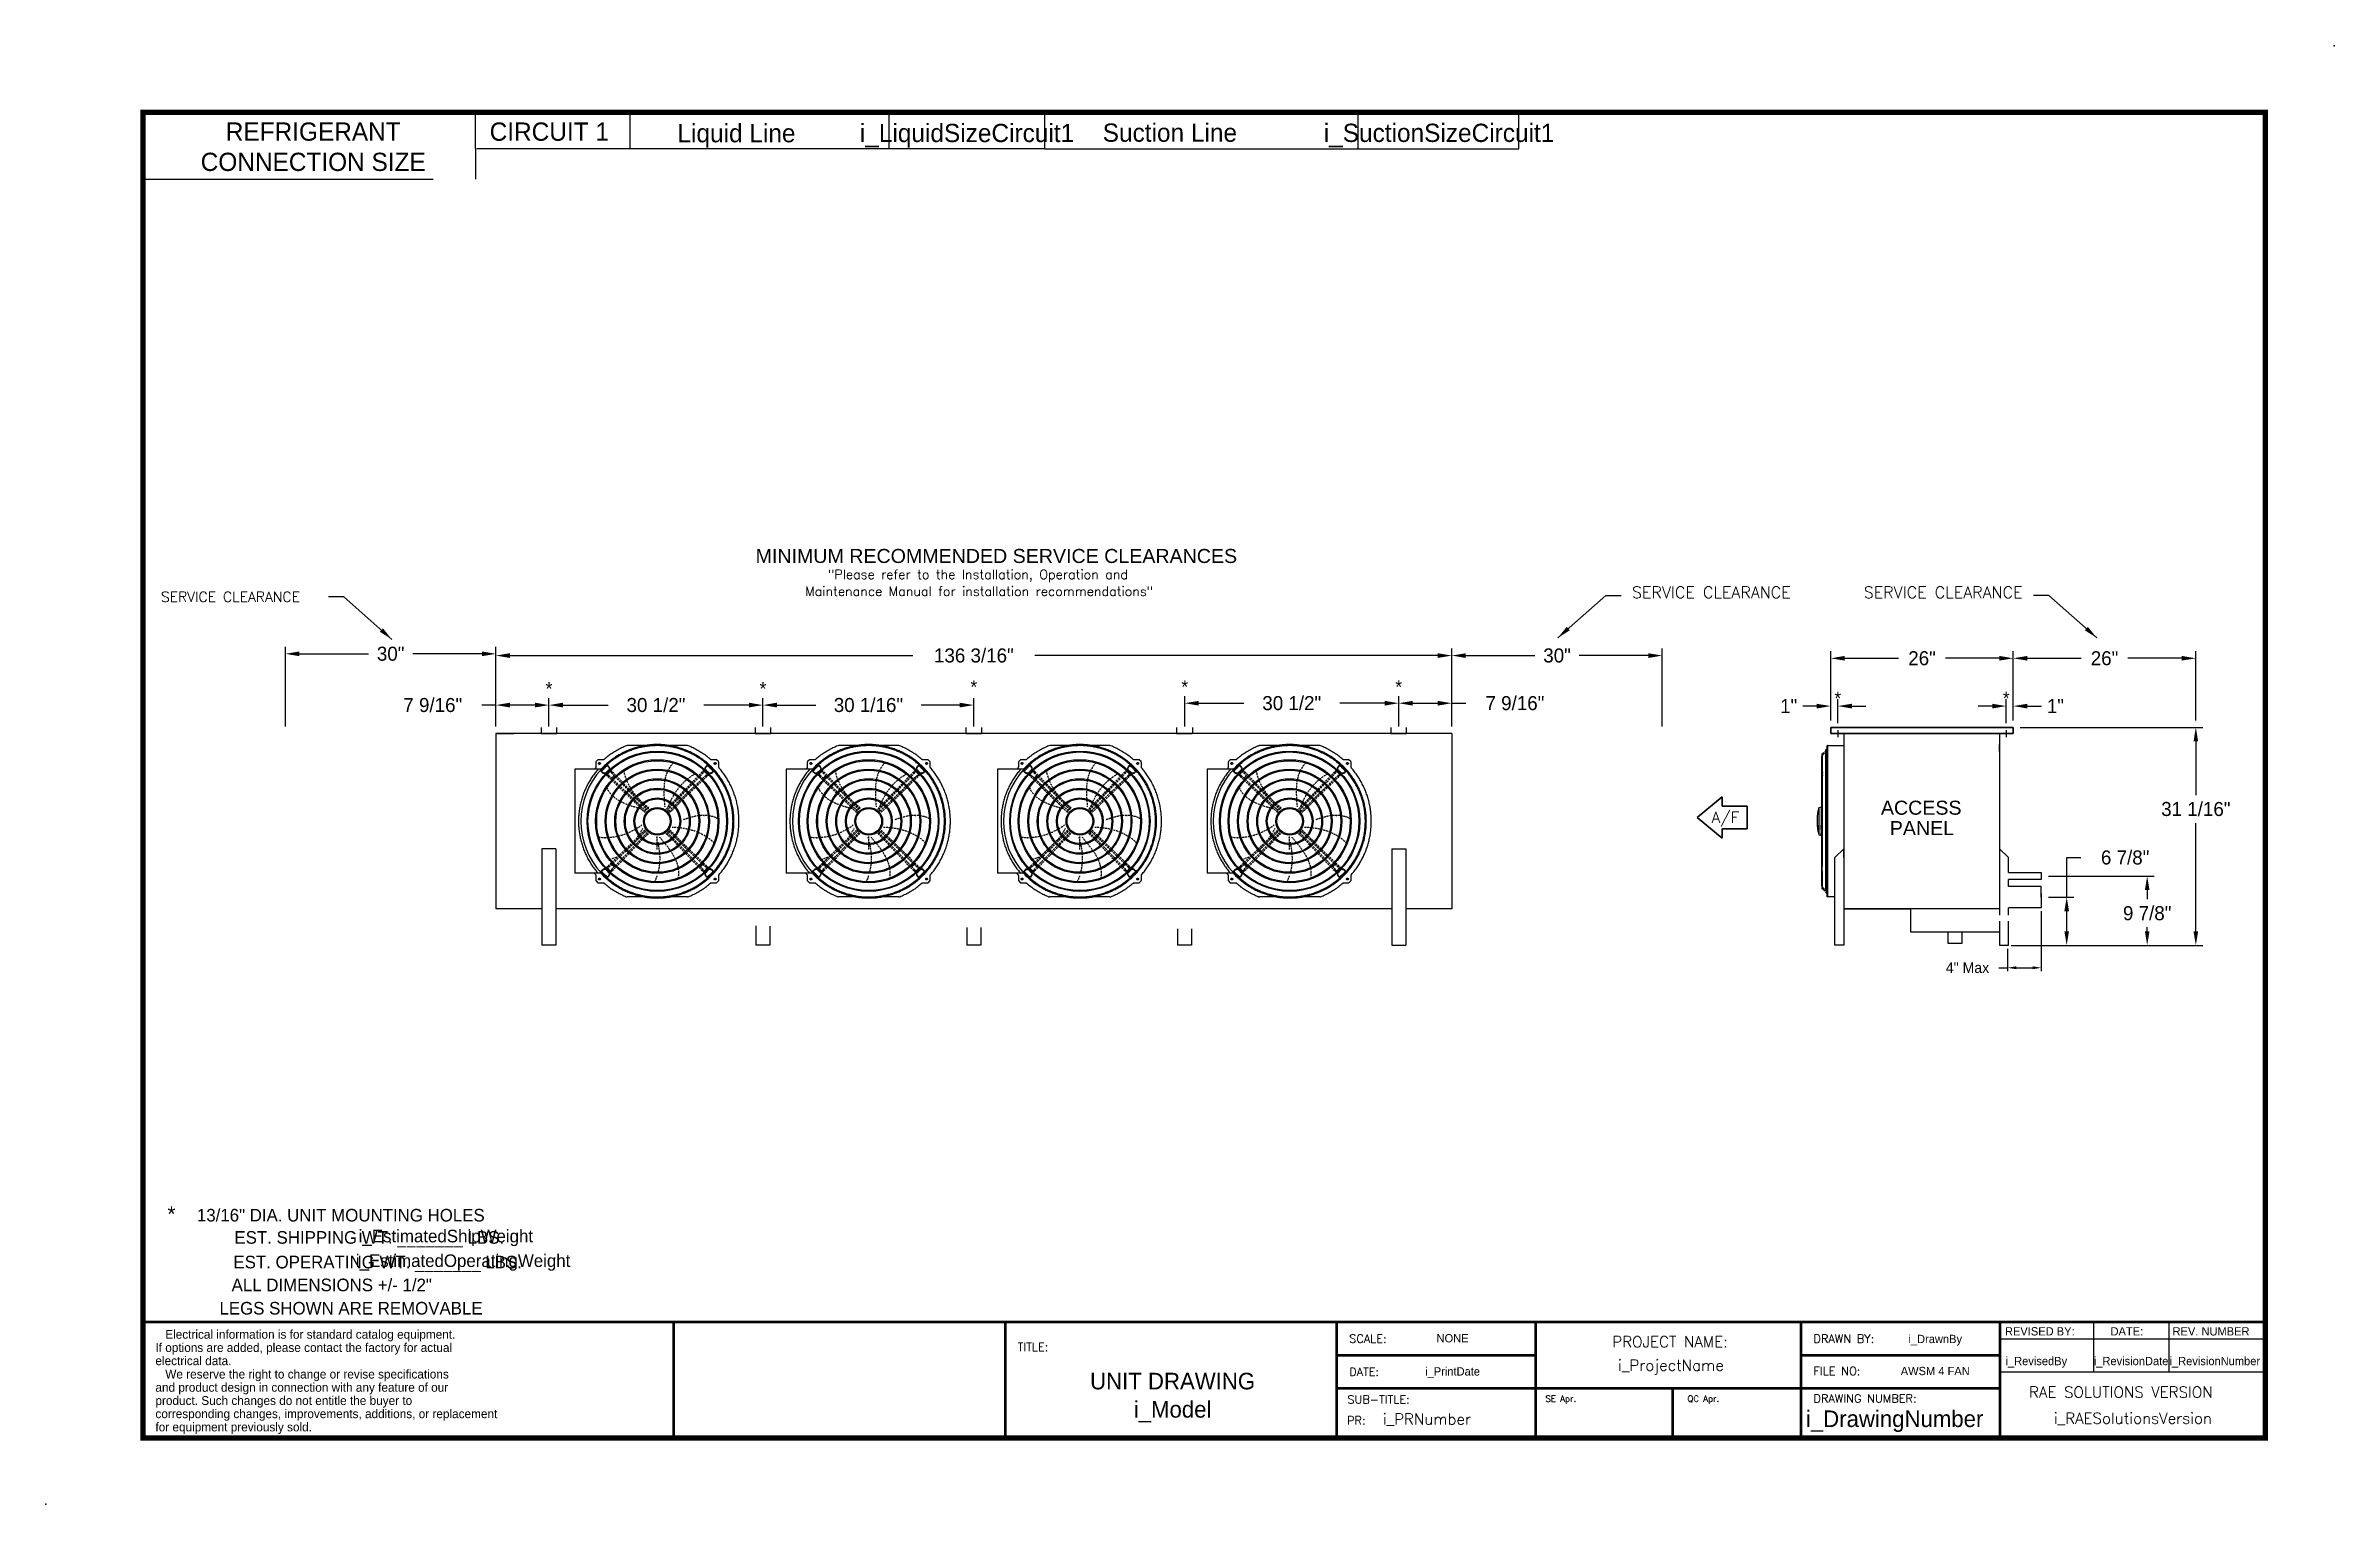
# Model space of a CAD drawing. Extents: x 5 to 331, y -33 to 175.
import ezdxf
from ezdxf.enums import TextEntityAlignment as Align

# ---------------------------------------------------------------- set-up
doc = ezdxf.new("R2010")
doc.units = 0
doc.header["$MEASUREMENT"] = 0
doc.layers.get('0').update_dxf_attribs({"linetype": 'CONTINUOUS'})
doc.layers.add('0 Unit', color=7, linetype='CONTINUOUS')
doc.layers.add('C1RC', color=7, linetype='CONTINUOUS')
doc.styles.add('dimentions', font='arial.ttf')
doc.styles.add('SIMPLEX', font='SIMPLEX')
doc.dimstyles.get("Standard").update_dxf_attribs({"dimtxt": 2, "dimasz": 2, "dimexe": 1, "dimexo": 1, "dimgap": 1, "dimtad": 0, "dimtih": 1, "dimtoh": 1, "dimdec": 4, "dimzin": 0, "dimdsep": 46, "dimlunit": 5, "dimtxsty": 'STANDARD', "dimcen": 0.09, "dimadec": 0, "dimazin": 0, "dimtfac": 1, "dimtdec": 4, "dimtofl": 0, "dimtmove": 0, "dimatfit": 3, "dimfxl": 1, "dimfrac": 2, "dimtolj": 1, "dimtzin": 0, "dimarcsym": 0})

msp = doc.modelspace()

# ---------------------------------------------------------------- texts
at = {"lineweight": 30}
for s, height, style, p in [('MINIMUM RECOMMENDED SERVICE CLEARANCES', 1.99998, 'dimentions', (106.50437, 100.81532)), ('A/F', 1.577, 'SIMPLEX', (242.72772, 63.77472)), ('ACCESS', 2, 'dimentions', (266.83138, 64.93677)), ('PANEL', 2, 'dimentions', (268.09621, 62.03009)), ('SE Apr.', 0.885805, 'SIMPLEX', (219.04747, -18.73569)), ('QC Apr.', 0.885805, 'SIMPLEX', (239.27861, -18.73569))]:
    msp.add_text(s, height=height, dxfattribs=dict(at, style=style)).set_placement(p)
at = {"style": 'SIMPLEX'}
for s, height, p in [('"Please refer to the Installation, Operation and', 1.3279867, (138.18586, 98.52778)), ('Maintenance Manual for installation recommendations"', 1.3279867, (138.34426, 96.12071)), ('PROJECT NAME:', 1.5684655, (236.79421, -10.96043)), ('i_ProjectName', 1.5684655, (236.91347, -14.3176)), ('i_RAESolutionsVersion', 1.5684655, (302.73608, -21.86909))]:
    msp.add_text(s, height=height, dxfattribs=at).set_placement(p, align=Align.CENTER)
for s, height, p in [('*', 1.87063, (260.69042, 80.59446)), ('*', 1.87063, (284.69042, 80.59446)), ('*', 2.20937, (23.28391, 6.93128)), ('EST. SHIPPING WT. _______ LBS.', 1.7952316, (51.46671, 3.79395)), ('i_EstimatedShipWeight', 1.7972919, (62.37821, 3.99006)), ('EST. OPERATING WT. _______ LBS.', 1.7952316, (52.65876, 0.28235)), ('i_EstimatedOperatingWeight', 1.7952316, (64.83465, 0.47846)), ('ALL DIMENSIONS +/- 1/2"', 1.7952316, (46.12188, -2.97568)), ('LEGS SHOWN ARE REMOVABLE', 1.7952316, (48.86612, -6.29454)), ('NONE', 1.181073, (205.80524, -10.26823)), ('i_DrawnBy', 1.181073, (274.57308, -10.36954)), ('i_RevisedBy', 1.1810734, (288.9756, -13.51694)), ('i_RevisionDate', 1.1810734, (302.47795, -13.51694)), ('i_RevisionNumber', 1.1810734, (314.40503, -13.51694)), ('UNIT DRAWING', 2.3621469, (165.9158, -16.96516)), ('i_PrintDate', 1.1810734, (205.80524, -14.99252)), ('AWSM 4 FAN', 1.181073, (274.57308, -14.93912)), ('i_Model', 2.362147, (165.9158, -20.99109)), ('i_DrawingNumber', 2.3621469, (268.78892, -22.3325))]:
    msp.add_text(s, height=height).set_placement(p, align=Align.CENTER)
for s, height, p in [('13/16" DIA. UNIT MOUNTING HOLES', 1.7952316, (26.90654, 6.96237)), ('REVISED BY:', 1.1810734, (284.50886, -9.28197)), ('DATE:', 1.181073, (299.54901, -9.28197)), ('REV. NUMBER', 1.1810734, (308.38124, -9.28197))]:
    msp.add_text(s, height=height).set_placement(p)
at = {"lineweight": 25}
for s, p in [('   Electrical information is for standard catalog equipment.', (20.99926, -9.74663)), ('electrical data.', (20.99926, -13.51221)), ('If options are added, please contact the factory for actual', (20.99926, -11.62942)), ('and product design in connection with any feature of our', (20.99926, -17.30153)), ('   We reserve the right to change or revise specifications', (20.99926, -15.41874)), ('product. Such changes do not entitle the buyer to', (20.99926, -19.18431)), ('for equipment previously sold.', (20.99926, -22.94989)), ('corresponding changes, improvements, additions, or replacement ', (20.99926, -21.0671))]:
    msp.add_text(s, height=1.2551917, dxfattribs=at).set_placement(p)
at = {"style": 'SIMPLEX'}
for s, height, p in [('SCALE:', 1.181073, (191.08565, -10.33063)), ('DRAWN BY:', 1.181073, (257.22577, -10.33063)), ('TITLE:', 1.181073, (143.84272, -11.5117)), ('DATE:', 1.181073, (191.08565, -15.05492)), ('FILE NO:', 1.181073, (257.22577, -14.94074)), ('SUB-TITLE:', 1.181073, (190.82972, -18.99985)), ('DRAWING NUMBER:', 1.1810734, (257.22577, -18.85644)), ('RAE SOLUTIONS VERSION', 1.5684655, (287.94064, -18.14226)), ('i_PRNumber', 1.568466, (195.87237, -21.98665))]:
    msp.add_text(s, height=height, dxfattribs=at).set_placement(p)
msp.add_text('PR:', height=1.181073, dxfattribs=at).set_placement((193.39939, -21.98665), align=Align.RIGHT)
at = {"linetype": 'Continuous', "insert": (279.17177, 43.12514), "char_height": 1.5, "attachment_point": 5}
msp.add_mtext('4" Max', dxfattribs=at)
at = {"layer": '0 Unit'}
for p in [(77.07069, 81.96463), (107.55507, 81.96463), (137.60194, 82.22631), (167.64882, 82.22631), (198.13319, 82.2182)]:
    msp.add_text('*', height=1.87063, dxfattribs=at).set_placement(p, align=Align.CENTER)
at = {"layer": '0 Unit', "width": 34.6701003, "style": 'SIMPLEX'}
for insert, char_height, attachment_point in [((21.78797, 96.72746), 1.4525, 1), ((231.36873, 97.45795), 1.66, 1), ((287.02277, 97.45795), 1.66, 3)]:
    msp.add_mtext('SERVICE CLEARANCE', dxfattribs=dict(at, insert=insert, char_height=char_height, attachment_point=attachment_point))
at = {"layer": 'C1RC'}
for s, p in [('REFRIGERANT', (43.47976, 161.00249)), ('CIRCUIT 1', (77.11522, 160.99644)), ('i_LiquidSizeCircuit1', (136.6256, 160.80164)), ('i_SuctionSizeCircuit1', (203.87619, 160.8207)), ('CONNECTION SIZE', (43.47976, 156.68591))]:
    msp.add_text(s, height=2.599974, dxfattribs=at).set_placement(p, align=Align.CENTER)
msp.add_text('Liquid Line', height=2.599974, dxfattribs=at).set_placement((95.37173, 159.99351), align=Align.BOTTOM_LEFT)
msp.add_text('Suction Line', height=2.599974, dxfattribs=at).set_placement((155.96059, 160.84978))

# ---------------------------------------------------------------- blocks, each defined once
blk = doc.blocks.new('*D19')
at = {"layer": '0 Unit', "color": 0, "lineweight": -2}
for p, q in [((69.51, 77.5), (69.51, 88.62)), ((205.69, 77.5), (205.69, 88.62)), ((71.51, 87.62), (128.93, 87.62)), ((203.69, 87.62), (146.27, 87.62))]:
    blk.add_line(p, q, dxfattribs=at)
at = {"layer": '0 Unit', "color": 0}
for points in [[(71.51, 87.95), (71.51, 87.28), (69.51, 87.62)], [(203.69, 87.95), (203.69, 87.28), (205.69, 87.62)]]:
    blk.add_solid(points, dxfattribs=at)
at = {"layer": '0 Unit', "color": 0, "insert": (137.6, 87.62), "char_height": 2, "attachment_point": 5}
blk.add_mtext('\\A1;136 3/16"', dxfattribs=at)
blk = doc.blocks.new('*D20')
at = {"layer": '0 Unit', "color": 0, "lineweight": -2}
for p, q in [((69.51, 77.5), (69.51, 81.56)), ((77.07, 77.5), (77.07, 81.56)), ((69.51, 80.56), (67.51, 80.56)), ((75.07, 80.56), (71.51, 80.56))]:
    blk.add_line(p, q, dxfattribs=at)
at = {"layer": '0 Unit', "color": 0}
for points in [[(71.51, 80.9), (71.51, 80.23), (69.51, 80.56)], [(75.07, 80.9), (75.07, 80.23), (77.07, 80.56)]]:
    blk.add_solid(points, dxfattribs=at)
at = {"layer": '0 Unit', "color": 0, "insert": (60.51, 80.56), "char_height": 2, "attachment_point": 5}
blk.add_mtext('\\A1;7 9/16"', dxfattribs=at)
blk = doc.blocks.new('*D21')
at = {"layer": '0 Unit', "color": 0, "lineweight": -2}
for p, q in [((198.13, 77.5), (198.13, 81.83)), ((205.69, 77.5), (205.69, 81.83)), ((200.13, 80.83), (203.69, 80.83)), ((205.69, 80.83), (207.69, 80.83))]:
    blk.add_line(p, q, dxfattribs=at)
at = {"layer": '0 Unit', "color": 0}
for points in [[(200.13, 81.16), (200.13, 80.49), (198.13, 80.83)], [(203.69, 81.16), (203.69, 80.49), (205.69, 80.83)]]:
    blk.add_solid(points, dxfattribs=at)
at = {"layer": '0 Unit', "color": 0, "insert": (214.69, 80.83), "char_height": 2, "attachment_point": 5}
blk.add_mtext('\\A1;7 9/16"', dxfattribs=at)
blk = doc.blocks.new('*D22')
at = {"layer": '0 Unit', "color": 0, "lineweight": -2}
for p, q in [((39.51, 77.5), (39.51, 88.87)), ((69.51, 77.5), (69.51, 88.87)), ((41.51, 87.87), (51.34, 87.87)), ((67.51, 87.87), (57.67, 87.87))]:
    blk.add_line(p, q, dxfattribs=at)
at = {"layer": '0 Unit', "color": 0}
for points in [[(41.51, 88.2), (41.51, 87.53), (39.51, 87.87)], [(67.51, 88.2), (67.51, 87.53), (69.51, 87.87)]]:
    blk.add_solid(points, dxfattribs=at)
at = {"layer": '0 Unit', "color": 0, "insert": (54.51, 87.87), "char_height": 2, "attachment_point": 5}
blk.add_mtext('\\A1;30"', dxfattribs=at)
blk = doc.blocks.new('*D23')
at = {"layer": '0 Unit', "color": 0, "lineweight": -2}
for p, q in [((205.69, 77.5), (205.69, 88.62)), ((235.69, 77.5), (235.69, 88.62)), ((207.69, 87.62), (217.53, 87.62)), ((233.69, 87.62), (223.86, 87.62))]:
    blk.add_line(p, q, dxfattribs=at)
at = {"layer": '0 Unit', "color": 0}
for points in [[(207.69, 87.95), (207.69, 87.28), (205.69, 87.62)], [(233.69, 87.95), (233.69, 87.28), (235.69, 87.62)]]:
    blk.add_solid(points, dxfattribs=at)
at = {"layer": '0 Unit', "color": 0, "insert": (220.69, 87.62), "char_height": 2, "attachment_point": 5}
blk.add_mtext('\\A1;30"', dxfattribs=at)
blk = doc.blocks.new('*D24')
at = {"layer": '0 Unit', "color": 0, "lineweight": -2}
for p, q in [((77.07, 77.5), (77.07, 81.56)), ((107.55, 77.5), (107.55, 81.56)), ((79.07, 80.56), (85.48, 80.56)), ((105.55, 80.56), (99.14, 80.56))]:
    blk.add_line(p, q, dxfattribs=at)
at = {"layer": '0 Unit', "color": 0}
for points in [[(79.07, 80.9), (79.07, 80.23), (77.07, 80.56)], [(105.55, 80.9), (105.55, 80.23), (107.55, 80.56)]]:
    blk.add_solid(points, dxfattribs=at)
at = {"layer": '0 Unit', "color": 0, "insert": (92.31, 80.56), "char_height": 2, "attachment_point": 5}
blk.add_mtext('\\A1;30 1/2"', dxfattribs=at)
blk = doc.blocks.new('*D25')
at = {"layer": '0 Unit', "color": 0, "lineweight": -2}
for p, q in [((107.55, 77.5), (107.55, 81.56)), ((137.6, 77.5), (137.6, 81.56)), ((109.55, 80.56), (115.08, 80.56)), ((135.6, 80.56), (130.08, 80.56))]:
    blk.add_line(p, q, dxfattribs=at)
at = {"layer": '0 Unit', "color": 0}
for points in [[(109.55, 80.9), (109.55, 80.23), (107.55, 80.56)], [(135.6, 80.9), (135.6, 80.23), (137.6, 80.56)]]:
    blk.add_solid(points, dxfattribs=at)
at = {"layer": '0 Unit', "color": 0, "insert": (122.58, 80.56), "char_height": 2, "attachment_point": 5}
blk.add_mtext('\\A1;30 1/16"', dxfattribs=at)
blk = doc.blocks.new('*D26')
at = {"layer": '0 Unit', "color": 0, "lineweight": -2}
for p, q in [((167.65, 77.5), (167.65, 81.83)), ((198.13, 77.5), (198.13, 81.83)), ((169.65, 80.83), (176.06, 80.83)), ((196.13, 80.83), (189.72, 80.83))]:
    blk.add_line(p, q, dxfattribs=at)
at = {"layer": '0 Unit', "color": 0}
for points in [[(169.65, 81.16), (169.65, 80.49), (167.65, 80.83)], [(196.13, 81.16), (196.13, 80.49), (198.13, 80.83)]]:
    blk.add_solid(points, dxfattribs=at)
at = {"layer": '0 Unit', "color": 0, "insert": (182.89, 80.83), "char_height": 2, "attachment_point": 5}
blk.add_mtext('\\A1;30 1/2"', dxfattribs=at)
blk = doc.blocks.new('*D40')
at = {"color": 0, "lineweight": -2}
for p, q in [((286.69, 77.38), (312.7, 77.38)), ((311.7, 75.38), (311.7, 67.74)), ((311.7, 48.32), (311.7, 63.74)), ((285.38, 46.32), (312.7, 46.32))]:
    blk.add_line(p, q, dxfattribs=at)
at = {"color": 0}
for points in [[(311.37, 75.38), (312.03, 75.38), (311.7, 77.38)], [(311.37, 48.32), (312.03, 48.32), (311.7, 46.32)]]:
    blk.add_solid(points, dxfattribs=at)
at = {"color": 0, "insert": (311.7, 65.74), "char_height": 2, "attachment_point": 5}
blk.add_mtext('\\A1;31 1/16"', dxfattribs=at)
blk = doc.blocks.new('*D41')
at = {"color": 0, "lineweight": -2}
for p, q in [((259.69, 78.38), (259.69, 88.23)), ((285.69, 78.38), (285.69, 88.23)), ((261.69, 87.23), (269.35, 87.23)), ((283.69, 87.23), (276.02, 87.23))]:
    blk.add_line(p, q, dxfattribs=at)
at = {"color": 0}
for points in [[(261.69, 87.57), (261.69, 86.9), (259.69, 87.23)], [(283.69, 87.57), (283.69, 86.9), (285.69, 87.23)]]:
    blk.add_solid(points, dxfattribs=at)
at = {"color": 0, "insert": (272.69, 87.23), "char_height": 2, "attachment_point": 5}
blk.add_mtext('\\A1;26"', dxfattribs=at)
blk = doc.blocks.new('*D42')
at = {"color": 0, "lineweight": -2}
for p, q in [((257.69, 80.42), (255.69, 80.42)), ((259.69, 78.38), (259.69, 81.42)), ((260.69, 78), (260.69, 81.42)), ((262.69, 80.42), (264.69, 80.42))]:
    blk.add_line(p, q, dxfattribs=at)
at = {"color": 0}
for points in [[(257.69, 80.75), (257.69, 80.08), (259.69, 80.42)], [(262.69, 80.75), (262.69, 80.08), (260.69, 80.42)]]:
    blk.add_solid(points, dxfattribs=at)
at = {"color": 0, "insert": (253.69, 80.42), "char_height": 2, "attachment_point": 5}
blk.add_mtext('\\A1;1"', dxfattribs=at)
blk = doc.blocks.new('*D43')
at = {"color": 0, "lineweight": -2}
for p, q in [((282.69, 80.42), (280.69, 80.42)), ((284.69, 78), (284.69, 81.42)), ((285.69, 78.38), (285.69, 81.42)), ((287.69, 80.42), (289.69, 80.42))]:
    blk.add_line(p, q, dxfattribs=at)
at = {"color": 0}
for points in [[(282.69, 80.75), (282.69, 80.08), (284.69, 80.42)], [(287.69, 80.75), (287.69, 80.08), (285.69, 80.42)]]:
    blk.add_solid(points, dxfattribs=at)
at = {"color": 0, "insert": (291.69, 80.42), "char_height": 2, "attachment_point": 5}
blk.add_mtext('\\A1;1"', dxfattribs=at)
blk = doc.blocks.new('*D44')
at = {"color": 0, "lineweight": -2}
for p, q in [((285.69, 78.38), (285.69, 88.23)), ((311.69, 78.38), (311.69, 88.23)), ((287.69, 87.23), (295.35, 87.23)), ((309.69, 87.23), (302.02, 87.23))]:
    blk.add_line(p, q, dxfattribs=at)
at = {"color": 0}
for points in [[(287.69, 87.57), (287.69, 86.9), (285.69, 87.23)], [(309.69, 87.57), (309.69, 86.9), (311.69, 87.23)]]:
    blk.add_solid(points, dxfattribs=at)
at = {"color": 0, "insert": (298.69, 87.23), "char_height": 2, "attachment_point": 5}
blk.add_mtext('\\A1;26"', dxfattribs=at)
blk = doc.blocks.new('*D45')
at = {"color": 0, "linetype": 'Continuous', "lineweight": -2}
for p, q in [((290.69, 56.19), (305.77, 56.19)), ((304.77, 54.19), (304.77, 52.89)), ((286, 46.32), (305.77, 46.32)), ((304.77, 48.32), (304.77, 48.89))]:
    blk.add_line(p, q, dxfattribs=at)
at = {"color": 0, "linetype": 'Continuous'}
for points in [[(304.44, 54.19), (305.1, 54.19), (304.77, 56.19)], [(304.44, 48.32), (305.1, 48.32), (304.77, 46.32)]]:
    blk.add_solid(points, dxfattribs=at)
at = {"color": 0, "linetype": 'Continuous', "insert": (304.77, 50.89), "char_height": 2, "attachment_point": 5}
blk.add_mtext('\\A1;9 7/8"', dxfattribs=at)
blk = doc.blocks.new('*D46')
at = {"color": 0, "lineweight": -2}
for p, q in [((293.3, 53.19), (293.3, 58.83)), ((293.3, 58.83), (295.3, 58.83)), ((290.69, 53.19), (294.3, 53.19)), ((293.3, 48.32), (293.3, 51.19)), ((290.69, 46.32), (294.3, 46.32))]:
    blk.add_line(p, q, dxfattribs=at)
at = {"color": 0}
for points in [[(292.97, 51.19), (293.63, 51.19), (293.3, 53.19)], [(292.97, 48.32), (293.63, 48.32), (293.3, 46.32)]]:
    blk.add_solid(points, dxfattribs=at)
at = {"color": 0, "insert": (301.63, 58.83), "char_height": 2, "attachment_point": 5}
blk.add_mtext('\\A1;6 7/8"', dxfattribs=at)

# ---------------------------------------------------------------- dimensions: what is measured, and where the dimension line sits
for base, p1, p2, picture, middle in [((285.68776, 87.23167), (259.68776, 77.37697), (285.68776, 77.37697), '*D41', (272.68776, 87.23167)), ((311.68776, 87.23167), (285.68776, 77.37697), (311.68776, 77.37697), '*D44', (298.68776, 87.23167)), ((259.68776, 80.41656), (260.68776, 77.00197), (259.68776, 77.37697), '*D42', (253.68776, 80.41656)), ((285.68776, 80.41656), (284.68776, 77.00197), (285.68776, 77.37697), '*D43', (291.68776, 80.41656))]:
    dim = msp.add_linear_dim(base=base, p1=p1, p2=p2, dimstyle='Standard', override={"dimpost": '"'})
    dim.commit()
    dim.dimension.update_dxf_attribs({"geometry": picture, "text_midpoint": middle})
for base, p1, p2, picture, middle in [((311.70129, 46.32497), (285.68776, 77.37697), (284.37526, 46.32497), '*D40', (311.70129, 65.74469)), ((293.3002, 53.18947), (289.68776, 46.32497), (289.68776, 53.18947), '*D46', (301.63353, 58.8267))]:
    dim = msp.add_linear_dim(base=base, p1=p1, p2=p2, angle=90, dimstyle='Standard', override={"dimpost": '"'})
    dim.commit()
    dim.dimension.update_dxf_attribs({"geometry": picture, "text_midpoint": middle, "dimtype": 160})
at = {"linetype": 'Continuous'}
dim = msp.add_linear_dim(base=(304.76869, 56.18947), p1=(285.00026, 46.32497), p2=(289.68776, 56.18947), angle=90, dimstyle='Standard', override={"dimpost": '"'}, dxfattribs=at)
dim.commit()
dim.dimension.update_dxf_attribs({"geometry": '*D45', "text_midpoint": (304.76869, 50.89237), "dimtype": 160})
at = {"layer": '0 Unit'}
for base, p1, p2, picture, middle in [((69.50553, 87.86527), (39.50553, 76.50197), (69.50553, 76.50197), '*D22', (54.50553, 87.86527)), ((205.69303, 87.61527), (69.50553, 76.50197), (205.69303, 76.50197), '*D19', (137.59928, 87.61527)), ((235.69303, 87.61527), (205.69303, 76.50197), (235.69303, 76.50197), '*D23', (220.69303, 87.61527)), ((69.50553, 80.56487), (77.06803, 76.50197), (69.50553, 76.50197), '*D20', (60.50553, 80.56487)), ((107.55241, 80.56487), (77.06803, 76.50197), (107.55241, 76.50197), '*D24', (92.31022, 80.56487)), ((137.59928, 80.56487), (107.55241, 76.50197), (137.59928, 76.50197), '*D25', (122.57584, 80.56487)), ((167.64616, 80.82655), (198.13053, 76.50197), (167.64616, 76.50197), '*D26', (182.88834, 80.82655)), ((205.69303, 80.82655), (198.13053, 76.50197), (205.69303, 76.50197), '*D21', (214.69303, 80.82655))]:
    dim = msp.add_linear_dim(base=base, p1=p1, p2=p2, dimstyle='Standard', override={"dimpost": '"'}, dxfattribs=at)
    dim.commit()
    dim.dimension.update_dxf_attribs({"geometry": picture, "text_midpoint": middle})

# ---------------------------------------------------------------- linework, layer by layer
at = {"lineweight": 30}
for p, q in [((259.68776, 77.37697), (262.93776, 77.37697)), ((259.68776, 77.37697), (285.68776, 77.37697)), ((259.68776, 77.37697), (259.68776, 76.50197)), ((285.68776, 77.37697), (259.68776, 77.37697)), ((259.68776, 76.50197), (285.68776, 76.50197)), ((285.68776, 76.50197), (285.68776, 77.37697)), ((240.67508, 64.53736), (244.21627, 67.48824)), ((244.21627, 66.16034), (244.21627, 67.48824)), ((247.75745, 66.16034), (244.21627, 66.16034)), ((247.75745, 62.91438), (247.75745, 66.16034)), ((240.67508, 64.53736), (244.21627, 61.58649)), ((244.21627, 62.91438), (244.21627, 61.58649)), ((244.21627, 62.91438), (247.75745, 62.91438))]:
    msp.add_line(p, q, dxfattribs=at)
for p, q in [((259.68776, 76.50197), (260.68776, 76.50197)), ((260.68776, 77.00197), (260.68776, 76.00197)), ((261.53151, 76.50197), (261.53151, 51.50197)), ((261.53151, 76.50197), (261.53151, 46.32497)), ((261.53151, 75.27255), (261.53151, 52.7314)), ((285.68776, 76.50197), (283.75026, 76.50197)), ((283.75026, 76.50197), (283.75026, 51.50197)), ((283.75026, 76.50197), (283.75026, 50.62697)), ((284.68776, 77.00197), (284.68776, 76.00197)), ((259.17713, 74.78938), (261.62526, 74.78938)), ((283.75026, 73.93947), (283.75026, 74.93947)), ((261.53151, 60.07497), (260.28151, 58.82497)), ((260.28151, 46.32497), (260.28151, 58.82497)), ((261.53151, 58.82497), (261.53151, 60.07497)), ((283.75026, 60.07497), (285.00026, 58.82497)), ((285.00026, 56.68947), (285.00026, 58.82497)), ((285.00026, 56.68947), (289.68776, 56.68947)), ((285.00026, 54.68947), (285.00026, 55.68947)), ((289.68776, 55.68947), (285.00026, 55.68947)), ((289.68776, 56.68947), (289.68776, 55.68947)), ((289.68776, 54.68947), (285.00026, 54.68947)), ((289.68776, 53.18947), (289.68776, 54.68947)), ((289.68776, 53.68947), (289.68776, 52.68947)), ((289.68776, 53.18947), (289.68776, 51.68947)), ((283.75026, 51.50197), (261.53151, 51.50197)), ((261.53151, 51.50197), (271.03151, 51.50197)), ((271.03151, 51.50197), (271.03151, 48.87697)), ((283.75026, 51.50197), (283.75026, 50.62697)), ((283.75026, 49.75197), (283.75026, 48.93947)), ((283.75026, 49.75197), (283.75026, 46.32497)), ((285.00026, 50.62697), (285.00026, 51.68947)), ((289.68776, 51.68947), (285.00026, 51.68947)), ((285.00026, 46.32497), (285.00026, 49.75197)), ((261.53151, 46.32497), (260.28151, 46.32497)), ((271.03151, 48.87697), (271.03151, 48.25197)), ((271.03151, 48.25197), (283.75026, 48.25197)), ((276.38382, 48.25197), (276.38382, 46.61285)), ((276.38382, 48.25197), (278.39795, 48.25197)), ((276.38382, 46.61285), (278.39795, 46.61285)), ((278.39795, 46.61285), (278.39795, 48.25197)), ((283.75026, 46.32497), (285.00026, 46.32497)), ((94.82817, -23.91297), (94.82817, -7.37795)), ((142.07111, -23.91297), (142.07111, -7.37795)), ((189.31404, -7.37795), (283.79992, -7.37795)), ((189.31404, -23.91297), (189.31404, -7.37795)), ((217.65981, -7.37795), (217.65981, -23.91297)), ((255.45416, -7.37795), (255.45416, -16.82653)), ((283.79992, -7.37795), (283.79992, -23.91297)), ((283.79992, -7.37795), (321.59427, -7.37795)), ((283.79992, -7.37795), (283.79992, -9.74009)), ((283.79992, -9.74009), (321.59427, -9.74009)), ((297.13534, -7.37795), (297.13534, -14.46439)), ((307.87497, -7.37795), (307.87497, -14.46439)), ((217.65981, -12.10224), (189.31404, -12.10224)), ((255.45416, -12.10224), (283.79992, -12.10224)), ((255.45416, -16.82653), (255.45416, -12.10224)), ((283.79992, -14.46439), (321.59427, -14.46439)), ((283.79992, -16.82653), (189.31404, -16.82653)), ((237.14752, -16.82653), (237.14752, -23.91297)), ((255.45416, -16.82653), (255.45416, -23.91297))]:
    msp.add_line(p, q)
at = {"color": 7, "linetype": 'Continuous', "lineweight": 25}
for p, q in [((83.73743, 72.39304), (83.73743, 71.74342)), ((83.73743, 72.39304), (83.73821, 72.39304)), ((83.73743, 71.74342), (83.73821, 71.74342)), ((83.73821, 72.39304), (83.73821, 71.74342)), ((83.99689, 72.71772), (83.78355, 72.50437)), ((83.78433, 72.50437), (83.78355, 72.50437)), ((83.99767, 72.71772), (83.78433, 72.50437)), ((83.99689, 72.71772), (83.99767, 72.71772)), ((84.75862, 72.76383), (84.10901, 72.76383)), ((84.91188, 72.82098), (84.91266, 72.82098)), ((85.28714, 71.96044), (85.28713, 71.94897)), ((85.41082, 71.90878), (85.49243, 71.82709)), ((85.44756, 71.9432), (85.44746, 71.95432)), ((85.44747, 71.95432), (85.55906, 71.84273)), ((85.54773, 71.84295), (85.44756, 71.9432)), ((85.49243, 71.82709), (85.51252, 71.807)), ((85.55906, 71.84273), (85.54774, 71.84295)), ((88.20455, 74.78928), (88.08506, 74.76573)), ((88.08506, 74.76573), (88.08584, 74.76573)), ((88.20533, 74.78928), (88.08584, 74.76573)), ((88.20533, 74.78928), (88.20455, 74.78928)), ((90.76204, 74.78928), (88.20533, 74.78928)), ((90.99755, 74.78928), (90.76204, 74.78928)), ((94.23823, 74.78929), (94.01139, 74.78928)), ((96.79495, 74.78928), (94.23823, 74.78928)), ((94.83026, 72.35283), (94.67247, 72.17925)), ((96.91444, 74.76573), (96.79495, 74.78928)), ((99.45028, 71.84273), (99.56187, 71.95432)), ((99.46264, 71.84295), (99.45028, 71.84273)), ((99.5628, 71.9432), (99.46264, 71.84295)), ((99.4981, 71.807), (99.51819, 71.82709)), ((99.51819, 71.82709), (99.59979, 71.90878)), ((99.56187, 71.95432), (99.5628, 71.9432)), ((99.72219, 71.96044), (99.72325, 71.94897)), ((100.89127, 72.76383), (100.24166, 72.76383)), ((101.21595, 72.50437), (101.00261, 72.71772)), ((101.26207, 71.74342), (101.26207, 72.39304)), ((113.86243, 72.39304), (113.86243, 71.74342)), ((113.86243, 72.39304), (113.86321, 72.39304)), ((113.86243, 71.74342), (113.86321, 71.74342)), ((113.86321, 72.39304), (113.86321, 71.74342)), ((114.12189, 72.71772), (113.90855, 72.50437)), ((113.90933, 72.50437), (113.90855, 72.50437)), ((114.12267, 72.71772), (113.90933, 72.50437)), ((114.12189, 72.71772), (114.12267, 72.71772)), ((114.88362, 72.76383), (114.23401, 72.76383)), ((115.03688, 72.82098), (115.03766, 72.82098)), ((115.41214, 71.96044), (115.41213, 71.94897)), ((115.53582, 71.90878), (115.61743, 71.82709)), ((115.57256, 71.9432), (115.57246, 71.95432)), ((115.57247, 71.95432), (115.68406, 71.84273)), ((115.67273, 71.84295), (115.57256, 71.9432)), ((115.61743, 71.82709), (115.63752, 71.807)), ((115.68406, 71.84273), (115.67274, 71.84295)), ((118.32955, 74.78928), (118.21006, 74.76573)), ((118.21006, 74.76573), (118.21084, 74.76573)), ((118.33033, 74.78928), (118.21084, 74.76573)), ((118.33033, 74.78928), (118.32955, 74.78928)), ((120.88704, 74.78928), (118.33033, 74.78928)), ((121.12255, 74.78928), (120.88704, 74.78928)), ((124.36323, 74.78929), (124.13639, 74.78928)), ((126.91995, 74.78928), (124.36323, 74.78928)), ((124.95526, 72.35283), (124.79747, 72.17925)), ((127.03944, 74.76573), (126.91995, 74.78928)), ((129.57528, 71.84273), (129.68687, 71.95432)), ((129.58764, 71.84295), (129.57528, 71.84273)), ((129.6878, 71.9432), (129.58764, 71.84295)), ((129.6231, 71.807), (129.64319, 71.82709)), ((129.64319, 71.82709), (129.72479, 71.90878)), ((129.68687, 71.95432), (129.6878, 71.9432)), ((129.84719, 71.96044), (129.84825, 71.94897)), ((131.01627, 72.76383), (130.36666, 72.76383)), ((131.34095, 72.50437), (131.12761, 72.71772)), ((131.38707, 71.74342), (131.38707, 72.39304)), ((143.94055, 72.39313), (143.94055, 71.74351)), ((143.94055, 72.39313), (143.94133, 72.39313)), ((143.94055, 71.74351), (143.94133, 71.74351)), ((143.94133, 72.39313), (143.94133, 71.74351)), ((144.20001, 72.71781), (143.98667, 72.50447)), ((143.98745, 72.50447), (143.98667, 72.50447)), ((144.20079, 72.71781), (143.98745, 72.50447)), ((144.20001, 72.71781), (144.20079, 72.71781)), ((144.96175, 72.76393), (144.31213, 72.76393)), ((145.115, 72.82107), (145.11578, 72.82107)), ((145.49026, 71.96053), (145.49026, 71.94906)), ((145.61394, 71.90888), (145.69555, 71.82718)), ((145.65068, 71.94329), (145.65059, 71.95441)), ((145.65059, 71.95441), (145.76218, 71.84282)), ((145.75086, 71.84304), (145.65068, 71.94329)), ((145.69555, 71.82718), (145.71565, 71.8071)), ((145.76218, 71.84282), (145.75086, 71.84304)), ((148.40767, 74.78938), (148.28818, 74.76583)), ((148.28818, 74.76583), (148.28896, 74.76583)), ((148.40845, 74.78938), (148.28896, 74.76583)), ((148.40845, 74.78938), (148.40767, 74.78938)), ((150.96517, 74.78938), (148.40845, 74.78938)), ((151.20068, 74.78937), (150.96517, 74.78938)), ((154.44135, 74.78938), (154.21452, 74.78938)), ((156.99808, 74.78938), (154.44135, 74.78938)), ((155.03339, 72.35292), (154.8756, 72.17934)), ((157.11757, 74.76583), (156.99808, 74.78938)), ((159.6534, 71.84282), (159.76499, 71.95441)), ((159.66576, 71.84304), (159.6534, 71.84282)), ((159.76593, 71.94329), (159.66576, 71.84304)), ((159.70122, 71.8071), (159.72131, 71.82718)), ((159.72131, 71.82718), (159.80292, 71.90888)), ((159.76499, 71.95441), (159.76593, 71.94329)), ((159.92532, 71.96053), (159.92638, 71.94906)), ((161.0944, 72.76393), (160.44479, 72.76393)), ((161.41908, 72.50447), (161.20574, 72.71781)), ((161.4652, 71.74351), (161.4652, 72.39313)), ((173.83118, 72.39313), (173.83118, 71.74351)), ((173.83118, 72.39313), (173.83196, 72.39313)), ((173.83118, 71.74351), (173.83196, 71.74351)), ((173.83196, 72.39313), (173.83196, 71.74351)), ((174.09064, 72.71781), (173.8773, 72.50447)), ((173.87808, 72.50447), (173.8773, 72.50447)), ((174.09142, 72.71781), (173.87808, 72.50447)), ((174.09064, 72.71781), (174.09142, 72.71781)), ((174.85237, 72.76393), (174.20276, 72.76393)), ((175.00563, 72.82107), (175.00641, 72.82107)), ((175.38089, 71.96053), (175.38088, 71.94906)), ((175.50457, 71.90888), (175.58618, 71.82718)), ((175.54131, 71.94329), (175.54121, 71.95441)), ((175.54122, 71.95441), (175.65281, 71.84282)), ((175.64148, 71.84304), (175.54131, 71.94329)), ((175.58618, 71.82718), (175.60627, 71.8071)), ((175.65281, 71.84282), (175.64149, 71.84304)), ((178.2983, 74.78938), (178.17881, 74.76583)), ((178.17881, 74.76583), (178.17959, 74.76583)), ((178.29908, 74.78938), (178.17959, 74.76583)), ((178.29908, 74.78938), (178.2983, 74.78938)), ((180.85579, 74.78938), (178.29908, 74.78938)), ((181.0913, 74.78937), (180.85579, 74.78938)), ((184.33198, 74.78938), (184.10514, 74.78938)), ((186.8887, 74.78938), (184.33198, 74.78938)), ((184.92401, 72.35292), (184.76622, 72.17934)), ((187.00819, 74.76583), (186.8887, 74.78938)), ((189.54403, 71.84282), (189.65562, 71.95441)), ((189.55639, 71.84304), (189.54403, 71.84282)), ((189.65655, 71.94329), (189.55639, 71.84304)), ((189.59185, 71.8071), (189.61194, 71.82718)), ((189.61194, 71.82718), (189.69354, 71.90888)), ((189.65562, 71.95441), (189.65655, 71.94329)), ((189.81594, 71.96053), (189.817, 71.94906)), ((190.98502, 72.76393), (190.33541, 72.76393)), ((191.3097, 72.50447), (191.09636, 72.71781)), ((191.35582, 71.74351), (191.35582, 72.39313)), ((258.37989, 73.20539), (258.37989, 54.81956)), ((258.41384, 73.58334), (258.41384, 54.44161)), ((258.52407, 71.06496), (258.52407, 73.58328)), ((258.70251, 73.75131), (258.58024, 73.66222)), ((258.64414, 73.5724), (258.70251, 73.61493)), ((258.93107, 73.91782), (258.81275, 73.83162)), ((258.81275, 73.69524), (258.93107, 73.78145)), ((258.93107, 74.15027), (258.93107, 54.2435)), ((259.02162, 74.20933), (259.02162, 74.19249)), ((259.0413, 54.16319), (259.0413, 74.15018)), ((259.0413, 73.86176), (259.05766, 73.87368)), ((259.13185, 74.02386), (259.13185, 74.20933)), ((259.26039, 53.22507), (259.26039, 74.79988)), ((80.74742, 71.4133), (80.74742, 56.59046)), ((80.74911, 71.4133), (80.74742, 71.4133)), ((80.74911, 71.4133), (80.74911, 56.59046)), ((84.06871, 71.4133), (80.74911, 71.4133)), ((83.68029, 71.58938), (83.5377, 71.42043)), ((83.5377, 71.42043), (83.53848, 71.42043)), ((83.68107, 71.58938), (83.53848, 71.42043)), ((83.68107, 71.58938), (83.68029, 71.58938)), ((84.5394, 71.4133), (84.06871, 71.4133)), ((84.67405, 71.4133), (84.5394, 71.4133)), ((84.54613, 71.21943), (84.55812, 71.21996)), ((84.55225, 71.0591), (84.56388, 71.05952)), ((84.66384, 70.94751), (84.55225, 71.0591)), ((84.66414, 70.95935), (84.56388, 71.05952)), ((84.68012, 71.01478), (84.59842, 71.09639)), ((84.66384, 70.94751), (84.66414, 70.95935)), ((84.70021, 70.99469), (84.68012, 71.01478)), ((85.10048, 70.7867), (85.02019, 70.78958)), ((85.07225, 70.77812), (85.10394, 70.74749)), ((85.09888, 70.8369), (85.10832, 70.83719)), ((85.10976, 70.787), (85.10048, 70.7867)), ((85.10052, 70.78085), (85.10048, 70.7867)), ((85.10978, 70.78154), (85.10052, 70.78085)), ((85.15488, 70.79757), (85.10976, 70.787)), ((85.10976, 70.787), (85.10978, 70.78154)), ((85.14413, 70.78885), (85.10978, 70.78154)), ((85.18109, 70.81001), (85.194, 70.82236)), ((85.194, 70.82236), (85.19399, 70.82642)), ((85.23905, 70.86463), (85.24898, 70.8772)), ((85.27576, 68.80162), (85.3973, 68.58879)), ((85.28269, 70.57511), (85.38405, 70.47752)), ((85.51798, 70.62183), (85.41554, 70.72046)), ((85.52346, 70.34302), (85.65719, 70.21371)), ((85.79013, 70.35899), (85.66034, 70.48449)), ((85.67001, 71.39888), (85.67032, 71.40832)), ((85.68066, 71.3131), (85.68455, 71.31291)), ((85.6969, 71.32582), (85.68455, 71.31291)), ((85.72008, 71.39732), (85.70951, 71.3522)), ((85.7175, 71.48689), (85.72038, 71.40661)), ((85.71803, 71.36276), (85.7253, 71.39707)), ((85.72039, 71.40661), (85.72008, 71.39732)), ((85.7253, 71.39707), (85.72008, 71.39732)), ((85.72038, 71.40661), (85.72597, 71.4063)), ((85.72597, 71.4063), (85.7253, 71.39707)), ((85.7592, 71.40276), (85.72852, 71.43448)), ((85.73639, 70.13714), (85.94022, 69.94005)), ((85.78668, 71.09162), (85.88574, 70.98962)), ((86.07384, 70.08467), (85.86995, 70.28182)), ((86.03005, 71.12357), (85.93204, 71.2245)), ((86.01893, 69.86394), (86.22301, 69.66662)), ((86.02341, 70.84757), (86.14974, 70.71691)), ((86.35683, 69.81105), (86.15332, 70.00783)), ((86.29359, 70.85133), (86.16493, 70.9844)), ((86.22617, 70.63787), (86.42313, 70.43417)), ((86.3023, 69.58995), (86.50674, 69.39227)), ((86.5679, 70.56763), (86.37069, 70.7716)), ((86.63981, 69.53743), (86.43636, 69.73415)), ((86.49903, 70.35567), (86.69682, 70.15111)), ((86.58608, 69.31557), (86.78946, 69.11891)), ((86.8413, 70.28487), (86.64462, 70.48828)), ((86.92286, 69.26375), (86.7186, 69.46125)), ((86.77288, 70.07244), (86.97064, 69.86792)), ((86.86903, 69.04198), (87.07297, 68.84478)), ((87.11551, 70.00128), (86.91847, 70.20506)), ((87.20624, 68.98975), (87.00243, 69.18681)), ((87.04743, 69.7885), (87.24423, 69.58496)), ((87.15241, 68.76798), (87.35655, 68.57059)), ((87.38884, 69.71859), (87.19186, 69.92231)), ((87.4888, 68.71654), (87.28459, 68.91399)), ((87.32054, 69.50604), (87.51756, 69.30228)), ((87.43529, 68.49446), (87.63969, 68.29681)), ((87.66338, 69.43465), (87.46619, 69.63859)), ((87.77129, 68.44339), (87.56814, 68.63982)), ((87.59479, 69.2224), (87.79181, 69.01864)), ((87.73708, 71.28488), (87.7335, 71.32716)), ((87.73773, 71.28488), (87.73409, 71.32755)), ((87.73773, 71.28488), (87.73708, 71.28488)), ((87.7898, 71.02404), (87.73773, 71.28488)), ((87.9371, 69.15157), (87.73933, 69.35611)), ((87.86829, 68.93954), (88.06556, 68.73552)), ((88.21071, 68.86859), (88.01309, 69.07298)), ((88.14172, 68.65675), (88.3389, 68.45282)), ((88.4844, 68.58553), (88.28792, 68.78873)), ((88.75896, 68.30158), (88.56189, 68.50539)), ((88.8934, 68.41619), (88.74116, 68.65633)), ((94.10439, 71.39292), (93.97328, 71.13172)), ((95.58793, 68.80167), (95.7705, 69.02214)), ((96.45098, 68.50628), (96.25404, 68.3026)), ((96.72461, 68.78928), (96.52754, 68.58545)), ((96.67304, 68.45274), (96.87099, 68.65747)), ((96.99869, 69.07273), (96.80146, 68.86875)), ((96.94739, 68.73648), (97.14379, 68.93961)), ((97.27324, 69.35668), (97.07501, 69.15167)), ((97.22107, 69.01954), (97.41761, 69.2228)), ((97.4446, 68.64053), (97.24003, 68.44272)), ((97.5461, 69.63888), (97.34919, 69.43523)), ((97.37341, 68.29787), (97.57652, 68.49426)), ((97.49415, 69.30196), (97.69175, 69.50633)), ((97.72738, 68.91395), (97.52301, 68.71634)), ((97.82041, 69.92259), (97.62327, 69.71869)), ((97.65607, 68.57117), (97.86014, 68.76849)), ((97.72837, 70.65686), (97.95763, 70.7854)), ((97.7682, 69.58539), (97.96525, 69.78919)), ((98.0099, 69.18711), (97.8067, 68.99064)), ((98.09382, 70.20535), (97.89668, 70.00146)), ((97.93907, 68.84481), (98.1433, 69.04228)), ((97.95698, 70.7854), (98.00045, 70.80369)), ((97.95763, 70.7854), (97.95698, 70.7854)), ((97.95763, 70.7854), (98.00065, 70.80353)), ((98.04182, 69.86838), (98.23902, 70.07233)), ((98.29313, 69.46097), (98.08934, 69.26393)), ((98.36764, 70.48855), (98.17112, 70.28529)), ((98.22306, 69.1194), (98.42696, 69.31656)), ((98.31539, 70.15131), (98.51275, 70.35543)), ((98.57605, 69.73454), (98.37234, 69.53756)), ((98.64177, 70.77206), (98.44434, 70.56787)), ((98.50569, 69.39268), (98.70971, 69.58995)), ((98.58928, 70.43457), (98.78632, 70.63836)), ((98.85909, 70.00821), (98.6556, 69.81145)), ((98.84713, 70.98444), (98.71827, 70.85118)), ((98.78919, 69.6668), (98.99297, 69.86383)), ((98.86319, 70.71787), (98.9886, 70.84757)), ((99.14223, 70.28198), (98.9384, 70.0849)), ((99.07879, 71.2248), (98.98184, 71.12409)), ((99.07218, 69.94043), (99.27651, 70.138)), ((99.12615, 70.99016), (99.22414, 71.09195)), ((99.35168, 70.48449), (99.22137, 70.3585)), ((99.28102, 71.43445), (99.25038, 71.40276)), ((99.28388, 71.40631), (99.28999, 71.4066)), ((99.28459, 71.39707), (99.28388, 71.40631)), ((99.29028, 71.39733), (99.28459, 71.39707)), ((99.28459, 71.39707), (99.29195, 71.36276)), ((99.28999, 71.4066), (99.29287, 71.48689)), ((99.28999, 71.4066), (99.29028, 71.39733)), ((99.29712, 71.36811), (99.29028, 71.39733)), ((99.31313, 71.32582), (99.32547, 71.31291)), ((99.32547, 71.31291), (99.32971, 71.3131)), ((99.3403, 71.40832), (99.3406, 71.39888)), ((99.3561, 70.21495), (99.48851, 70.34298)), ((99.59531, 70.7208), (99.4934, 70.62184)), ((99.627, 70.47718), (99.72819, 70.57545)), ((99.81639, 70.82642), (99.81602, 70.82236)), ((99.82894, 70.81001), (99.81602, 70.82236)), ((99.86585, 70.78885), (99.90011, 70.78154)), ((99.9006, 70.787), (99.86693, 70.79491)), ((99.90011, 70.78154), (99.9006, 70.787)), ((99.90933, 70.78085), (99.90011, 70.78154)), ((99.9099, 70.7867), (99.9006, 70.787)), ((99.90229, 70.83719), (99.91173, 70.83688)), ((99.9056, 70.74744), (99.93738, 70.77817)), ((99.9099, 70.7867), (99.90933, 70.78085)), ((99.99018, 70.78958), (99.9099, 70.7867)), ((100.3305, 71.01478), (100.31041, 70.99469)), ((100.41219, 71.09639), (100.3305, 71.01478)), ((100.45708, 71.0591), (100.34549, 70.94751)), ((100.34549, 70.94751), (100.34623, 70.95935)), ((100.44648, 71.05952), (100.34623, 70.95935)), ((100.45708, 71.0591), (100.44648, 71.05952)), ((100.4632, 71.21943), (100.45226, 71.21996)), ((110.87242, 71.4133), (110.87242, 56.59046)), ((110.87411, 71.4133), (110.87242, 71.4133)), ((110.87411, 71.4133), (110.87411, 56.59046)), ((114.19371, 71.4133), (110.87411, 71.4133)), ((113.80529, 71.58938), (113.6627, 71.42043)), ((113.6627, 71.42043), (113.66348, 71.42043)), ((113.80607, 71.58938), (113.66348, 71.42043)), ((113.80607, 71.58938), (113.80529, 71.58938)), ((114.6644, 71.4133), (114.19371, 71.4133)), ((114.79905, 71.4133), (114.6644, 71.4133)), ((114.67113, 71.21943), (114.68312, 71.21996)), ((114.67725, 71.0591), (114.68888, 71.05952)), ((114.78884, 70.94751), (114.67725, 71.0591)), ((114.78914, 70.95935), (114.68888, 71.05952)), ((114.80512, 71.01478), (114.72342, 71.09639)), ((114.78884, 70.94751), (114.78914, 70.95935)), ((114.82521, 70.99469), (114.80512, 71.01478)), ((115.22548, 70.7867), (115.14519, 70.78958)), ((115.19725, 70.77812), (115.22894, 70.74749)), ((115.22388, 70.8369), (115.23332, 70.83719)), ((115.23476, 70.787), (115.22548, 70.7867)), ((115.22552, 70.78085), (115.22548, 70.7867)), ((115.23478, 70.78154), (115.22552, 70.78085)), ((115.27988, 70.79757), (115.23476, 70.787)), ((115.23476, 70.787), (115.23478, 70.78154)), ((115.26913, 70.78885), (115.23478, 70.78154)), ((115.30609, 70.81001), (115.319, 70.82236)), ((115.319, 70.82236), (115.31899, 70.82642)), ((115.36405, 70.86463), (115.37398, 70.8772)), ((115.40076, 68.80162), (115.5223, 68.58879)), ((115.40769, 70.57511), (115.50905, 70.47752)), ((115.64298, 70.62183), (115.54054, 70.72046)), ((115.64846, 70.34302), (115.78219, 70.21371)), ((115.91513, 70.35899), (115.78534, 70.48449)), ((115.79501, 71.39888), (115.79532, 71.40832)), ((115.80566, 71.3131), (115.80955, 71.31291)), ((115.8219, 71.32582), (115.80955, 71.31291)), ((115.84508, 71.39732), (115.83451, 71.3522)), ((115.8425, 71.48689), (115.84538, 71.40661)), ((115.84303, 71.36276), (115.8503, 71.39707)), ((115.84539, 71.40661), (115.84508, 71.39732)), ((115.8503, 71.39707), (115.84508, 71.39732)), ((115.84538, 71.40661), (115.85097, 71.4063)), ((115.85097, 71.4063), (115.8503, 71.39707)), ((115.8842, 71.40276), (115.85352, 71.43448)), ((115.86139, 70.13714), (116.06522, 69.94005)), ((115.91168, 71.09162), (116.01074, 70.98962)), ((116.19884, 70.08467), (115.99495, 70.28182)), ((116.15505, 71.12357), (116.05704, 71.2245)), ((116.14393, 69.86394), (116.34801, 69.66662)), ((116.14841, 70.84757), (116.27474, 70.71691)), ((116.48183, 69.81105), (116.27832, 70.00783)), ((116.41859, 70.85133), (116.28993, 70.9844)), ((116.35117, 70.63787), (116.54813, 70.43417)), ((116.4273, 69.58995), (116.63174, 69.39227)), ((116.6929, 70.56763), (116.49569, 70.7716)), ((116.76481, 69.53743), (116.56136, 69.73415)), ((116.62403, 70.35567), (116.82182, 70.15111)), ((116.71108, 69.31557), (116.91446, 69.11891)), ((116.9663, 70.28487), (116.76962, 70.48828)), ((117.04786, 69.26375), (116.8436, 69.46125)), ((116.89788, 70.07244), (117.09564, 69.86792)), ((116.99403, 69.04198), (117.19797, 68.84478)), ((117.24051, 70.00128), (117.04347, 70.20506)), ((117.33124, 68.98975), (117.12743, 69.18681)), ((117.17243, 69.7885), (117.36923, 69.58496)), ((117.27741, 68.76798), (117.48155, 68.57059)), ((117.51384, 69.71859), (117.31686, 69.92231)), ((117.6138, 68.71654), (117.40959, 68.91399)), ((117.44554, 69.50604), (117.64256, 69.30228)), ((117.56029, 68.49446), (117.76469, 68.29681)), ((117.78838, 69.43465), (117.59119, 69.63859)), ((117.89629, 68.44339), (117.69314, 68.63982)), ((117.71979, 69.2224), (117.91681, 69.01864)), ((117.86208, 71.28488), (117.8585, 71.32716)), ((117.86273, 71.28488), (117.85909, 71.32755)), ((117.86273, 71.28488), (117.86208, 71.28488)), ((117.9148, 71.02404), (117.86273, 71.28488)), ((118.0621, 69.15157), (117.86433, 69.35611)), ((117.99329, 68.93954), (118.19056, 68.73552)), ((118.33571, 68.86859), (118.13809, 69.07298)), ((118.26672, 68.65675), (118.4639, 68.45282)), ((118.6094, 68.58553), (118.41292, 68.78873)), ((118.88396, 68.30158), (118.68689, 68.50539)), ((119.0184, 68.41619), (118.86616, 68.65633)), ((124.22939, 71.39292), (124.09828, 71.13172)), ((125.71293, 68.80167), (125.8955, 69.02214)), ((126.57598, 68.50628), (126.37904, 68.3026)), ((126.84961, 68.78928), (126.65254, 68.58545)), ((126.79804, 68.45274), (126.99599, 68.65747)), ((127.12369, 69.07273), (126.92646, 68.86875)), ((127.07239, 68.73648), (127.26879, 68.93961)), ((127.39824, 69.35668), (127.20001, 69.15167)), ((127.34607, 69.01954), (127.54261, 69.2228)), ((127.5696, 68.64053), (127.36503, 68.44272)), ((127.6711, 69.63888), (127.47419, 69.43523)), ((127.49841, 68.29787), (127.70152, 68.49426)), ((127.61915, 69.30196), (127.81675, 69.50633)), ((127.85238, 68.91395), (127.64801, 68.71634)), ((127.94541, 69.92259), (127.74827, 69.71869)), ((127.78107, 68.57117), (127.98514, 68.76849)), ((127.85337, 70.65686), (128.08263, 70.7854)), ((127.8932, 69.58539), (128.09025, 69.78919)), ((128.1349, 69.18711), (127.9317, 68.99064)), ((128.21882, 70.20535), (128.02168, 70.00146)), ((128.06407, 68.84481), (128.2683, 69.04228)), ((128.08198, 70.7854), (128.12545, 70.80369)), ((128.08263, 70.7854), (128.08198, 70.7854)), ((128.08263, 70.7854), (128.12565, 70.80353)), ((128.16682, 69.86838), (128.36402, 70.07233)), ((128.41813, 69.46097), (128.21434, 69.26393)), ((128.49264, 70.48855), (128.29612, 70.28529)), ((128.34806, 69.1194), (128.55196, 69.31656)), ((128.44039, 70.15131), (128.63775, 70.35543)), ((128.70105, 69.73454), (128.49734, 69.53756)), ((128.76677, 70.77206), (128.56934, 70.56787)), ((128.63069, 69.39268), (128.83471, 69.58995)), ((128.71428, 70.43457), (128.91132, 70.63836)), ((128.98409, 70.00821), (128.7806, 69.81145)), ((128.97213, 70.98444), (128.84327, 70.85118)), ((128.91419, 69.6668), (129.11797, 69.86383)), ((128.98819, 70.71787), (129.1136, 70.84757)), ((129.26723, 70.28198), (129.0634, 70.0849)), ((129.20379, 71.2248), (129.10684, 71.12409)), ((129.19718, 69.94043), (129.40151, 70.138)), ((129.25115, 70.99016), (129.34914, 71.09195)), ((129.47668, 70.48449), (129.34637, 70.3585)), ((129.40602, 71.43445), (129.37538, 71.40276)), ((129.40888, 71.40631), (129.41499, 71.4066)), ((129.40959, 71.39707), (129.40888, 71.40631)), ((129.41528, 71.39733), (129.40959, 71.39707)), ((129.40959, 71.39707), (129.41695, 71.36276)), ((129.41499, 71.4066), (129.41787, 71.48689)), ((129.41499, 71.4066), (129.41528, 71.39733)), ((129.42212, 71.36811), (129.41528, 71.39733)), ((129.43813, 71.32582), (129.45047, 71.31291)), ((129.45047, 71.31291), (129.45471, 71.3131)), ((129.4653, 71.40832), (129.4656, 71.39888)), ((129.4811, 70.21495), (129.61351, 70.34298)), ((129.72031, 70.7208), (129.6184, 70.62184)), ((129.752, 70.47718), (129.85319, 70.57545)), ((129.94139, 70.82642), (129.94102, 70.82236)), ((129.95394, 70.81001), (129.94102, 70.82236)), ((129.99085, 70.78885), (130.02511, 70.78154)), ((130.0256, 70.787), (129.99193, 70.79491)), ((130.02511, 70.78154), (130.0256, 70.787)), ((130.03433, 70.78085), (130.02511, 70.78154)), ((130.0349, 70.7867), (130.0256, 70.787)), ((130.02729, 70.83719), (130.03673, 70.83688)), ((130.0306, 70.74744), (130.06238, 70.77817)), ((130.0349, 70.7867), (130.03433, 70.78085)), ((130.11518, 70.78958), (130.0349, 70.7867)), ((130.4555, 71.01478), (130.43541, 70.99469)), ((130.53719, 71.09639), (130.4555, 71.01478)), ((130.58208, 71.0591), (130.47049, 70.94751)), ((130.47049, 70.94751), (130.47123, 70.95935)), ((130.57148, 71.05952), (130.47123, 70.95935)), ((130.58208, 71.0591), (130.57148, 71.05952)), ((130.5882, 71.21943), (130.57726, 71.21996)), ((140.95055, 71.4134), (140.95055, 56.59055)), ((140.95224, 71.4134), (140.95055, 71.4134)), ((140.95224, 71.4134), (140.95224, 56.59055)), ((144.27184, 71.4134), (140.95224, 71.4134)), ((143.88341, 71.58948), (143.74083, 71.42053)), ((143.74083, 71.42053), (143.74161, 71.42053)), ((143.88419, 71.58948), (143.74161, 71.42053)), ((143.88419, 71.58948), (143.88341, 71.58948)), ((144.74253, 71.4134), (144.27184, 71.4134)), ((144.87718, 71.4134), (144.74253, 71.4134)), ((144.74926, 71.21952), (144.76125, 71.22005)), ((144.75537, 71.05919), (144.76701, 71.05961)), ((144.86696, 70.9476), (144.75537, 71.05919)), ((144.86726, 70.95944), (144.76701, 71.05961)), ((144.88324, 71.01487), (144.80155, 71.09648)), ((144.86697, 70.9476), (144.86726, 70.95944)), ((144.90333, 70.99478), (144.88324, 71.01487)), ((145.30361, 70.78679), (145.22332, 70.78967)), ((145.27538, 70.77822), (145.30706, 70.74758)), ((145.30201, 70.83699), (145.31145, 70.83728)), ((145.31288, 70.78709), (145.30361, 70.78679)), ((145.30364, 70.78094), (145.30361, 70.78679)), ((145.3129, 70.78164), (145.30364, 70.78094)), ((145.358, 70.79767), (145.31288, 70.78709)), ((145.31288, 70.78709), (145.3129, 70.78164)), ((145.34725, 70.78895), (145.3129, 70.78164)), ((145.38421, 70.81011), (145.39712, 70.82245)), ((145.39712, 70.82245), (145.39711, 70.82651)), ((145.44218, 70.86472), (145.4521, 70.87729)), ((145.47888, 68.80171), (145.60043, 68.58888)), ((145.48582, 70.5752), (145.58717, 70.47761)), ((145.7211, 70.62192), (145.61867, 70.72055)), ((145.72659, 70.34311), (145.86032, 70.21381)), ((145.99326, 70.35909), (145.86346, 70.48459)), ((145.87314, 71.39898), (145.87345, 71.40842)), ((145.88379, 71.31319), (145.88767, 71.313)), ((145.90002, 71.32592), (145.88767, 71.313)), ((145.92321, 71.39741), (145.91263, 71.35229)), ((145.92062, 71.48699), (145.92351, 71.4067)), ((145.92116, 71.36285), (145.92842, 71.39716)), ((145.92351, 71.4067), (145.92321, 71.39741)), ((145.92842, 71.39716), (145.92321, 71.39741)), ((145.92351, 71.4067), (145.9291, 71.40639)), ((145.9291, 71.40639), (145.92842, 71.39716)), ((145.96233, 71.40285), (145.93165, 71.43458)), ((145.93951, 70.13723), (146.14335, 69.94014)), ((145.98981, 71.09171), (146.08886, 70.98971)), ((146.27697, 70.08476), (146.07307, 70.28191)), ((146.23317, 71.12366), (146.13516, 71.22459)), ((146.22206, 69.86404), (146.42614, 69.66671)), ((146.22654, 70.84766), (146.35287, 70.717)), ((146.55995, 69.81115), (146.35644, 70.00792)), ((146.49672, 70.85142), (146.36805, 70.98449)), ((146.42929, 70.63797), (146.62625, 70.43426)), ((146.50543, 69.59004), (146.70987, 69.39237)), ((146.77103, 70.56772), (146.57381, 70.77169)), ((146.84294, 69.53753), (146.63949, 69.73424)), ((146.70215, 70.35577), (146.89994, 70.1512)), ((146.7892, 69.31566), (146.99258, 69.11901)), ((147.04443, 70.28496), (146.84775, 70.48838)), ((147.12598, 69.26385), (146.92172, 69.46135)), ((146.97601, 70.07253), (147.17376, 69.86801)), ((147.07216, 69.04207), (147.2761, 68.84488)), ((147.31863, 70.00138), (147.1216, 70.20516)), ((147.40937, 68.98984), (147.20555, 69.18691)), ((147.25055, 69.78859), (147.44736, 69.58505)), ((147.35553, 68.76807), (147.55967, 68.57069)), ((147.59197, 69.71869), (147.39499, 69.9224)), ((147.69192, 68.71663), (147.48771, 68.91408)), ((147.52366, 69.50614), (147.72068, 69.30237)), ((147.63841, 68.49455), (147.84282, 68.29691)), ((147.86651, 69.43475), (147.66932, 69.63869)), ((147.97442, 68.44349), (147.77127, 68.63991)), ((147.79791, 69.2225), (147.99494, 69.01873)), ((147.94021, 71.28497), (147.93663, 71.32725)), ((147.94085, 71.28497), (147.93722, 71.32764)), ((147.94085, 71.28497), (147.94021, 71.28497)), ((147.99292, 71.02413), (147.94085, 71.28497)), ((148.14022, 69.15166), (147.94245, 69.3562)), ((148.07142, 68.93963), (148.26868, 68.73561)), ((148.41383, 68.86869), (148.21621, 69.07307)), ((148.34485, 68.65684), (148.54203, 68.45291)), ((148.68753, 68.58562), (148.49105, 68.78883)), ((148.96208, 68.30167), (148.76501, 68.50549)), ((149.09653, 68.41628), (148.94429, 68.65642)), ((154.30752, 71.39301), (154.17641, 71.13182)), ((155.79106, 68.80176), (155.97362, 69.02223)), ((156.65411, 68.50637), (156.45716, 68.30269)), ((156.92774, 68.78937), (156.73066, 68.58555)), ((156.87616, 68.45283), (157.07411, 68.65756)), ((157.20181, 69.07283), (157.00459, 68.86885)), ((157.15051, 68.73658), (157.34692, 68.9397)), ((157.47636, 69.35677), (157.27814, 69.15176)), ((157.4242, 69.01963), (157.62074, 69.22289)), ((157.64773, 68.64062), (157.44315, 68.44282)), ((157.74922, 69.63897), (157.55232, 69.43533)), ((157.57654, 68.29796), (157.77965, 68.49436)), ((157.69727, 69.30205), (157.89488, 69.50642)), ((157.9305, 68.91404), (157.72614, 68.71644)), ((158.02354, 69.92268), (157.8264, 69.71879)), ((157.85919, 68.57127), (158.06326, 68.76859)), ((157.93149, 70.65696), (158.16075, 70.78549)), ((157.97132, 69.58548), (158.16838, 69.78928)), ((158.21302, 69.18721), (158.00982, 68.99073)), ((158.29694, 70.20544), (158.0998, 70.00155)), ((158.14219, 68.8449), (158.34642, 69.04237)), ((158.16011, 70.78549), (158.20357, 70.80379)), ((158.16075, 70.78549), (158.16011, 70.78549)), ((158.16075, 70.78549), (158.20377, 70.80362)), ((158.24495, 69.86848), (158.44215, 70.07242)), ((158.49625, 69.46107), (158.29246, 69.26402)), ((158.57077, 70.48864), (158.37424, 70.28539)), ((158.42618, 69.1195), (158.63009, 69.31665)), ((158.51852, 70.1514), (158.71587, 70.35552)), ((158.77918, 69.73463), (158.57546, 69.53765)), ((158.8449, 70.77215), (158.64747, 70.56796)), ((158.70881, 69.39277), (158.91284, 69.59005)), ((158.7924, 70.43466), (158.98945, 70.63845)), ((159.06222, 70.0083), (158.85872, 69.81154)), ((159.05025, 70.98454), (158.9214, 70.85127)), ((158.99231, 69.66689), (159.19609, 69.86393)), ((159.06632, 70.71796), (159.19173, 70.84766)), ((159.34535, 70.28207), (159.14153, 70.08499)), ((159.28192, 71.22489), (159.18496, 71.12418)), ((159.27531, 69.94052), (159.47964, 70.13809)), ((159.32927, 70.99025), (159.42727, 71.09205)), ((159.5548, 70.48459), (159.42449, 70.35859)), ((159.48415, 71.43454), (159.45351, 71.40285)), ((159.48701, 71.4064), (159.49311, 71.40669)), ((159.48772, 71.39716), (159.48701, 71.4064)), ((159.49341, 71.39742), (159.48772, 71.39716)), ((159.48772, 71.39716), (159.49507, 71.36285)), ((159.49311, 71.40669), (159.49599, 71.48699)), ((159.49311, 71.40669), (159.49341, 71.39742)), ((159.50025, 71.36821), (159.49341, 71.39742)), ((159.51625, 71.32592), (159.52859, 71.313)), ((159.52859, 71.313), (159.53284, 71.31319)), ((159.54343, 71.40842), (159.54373, 71.39898)), ((159.55923, 70.21505), (159.69163, 70.34307)), ((159.79844, 70.72089), (159.69653, 70.62194)), ((159.83012, 70.47728), (159.93132, 70.57554)), ((160.01951, 70.82651), (160.01914, 70.82245)), ((160.03206, 70.81011), (160.01914, 70.82245)), ((160.06897, 70.78895), (160.10324, 70.78164)), ((160.10373, 70.78709), (160.07005, 70.79501)), ((160.10324, 70.78164), (160.10373, 70.78709)), ((160.11245, 70.78094), (160.10324, 70.78164)), ((160.11302, 70.78679), (160.10373, 70.78709)), ((160.10542, 70.83729), (160.11485, 70.83698)), ((160.10873, 70.74754), (160.1405, 70.77826)), ((160.11302, 70.78679), (160.11245, 70.78094)), ((160.1933, 70.78967), (160.11302, 70.78679)), ((160.53363, 71.01487), (160.51354, 70.99478)), ((160.61531, 71.09648), (160.53363, 71.01487)), ((160.66021, 71.05919), (160.54862, 70.9476)), ((160.54862, 70.9476), (160.54936, 70.95944)), ((160.6496, 71.05961), (160.54936, 70.95944)), ((160.66021, 71.05919), (160.6496, 71.05961)), ((160.66633, 71.21952), (160.65539, 71.22005)), ((170.84117, 71.4134), (170.84117, 56.59055)), ((170.84286, 71.4134), (170.84117, 71.4134)), ((170.84286, 71.4134), (170.84286, 56.59055)), ((174.16246, 71.4134), (170.84286, 71.4134)), ((173.77404, 71.58948), (173.63145, 71.42053)), ((173.63145, 71.42053), (173.63223, 71.42053)), ((173.77482, 71.58948), (173.63223, 71.42053)), ((173.77482, 71.58948), (173.77404, 71.58948)), ((174.63315, 71.4134), (174.16246, 71.4134)), ((174.7678, 71.4134), (174.63315, 71.4134)), ((174.63988, 71.21952), (174.65187, 71.22005)), ((174.646, 71.05919), (174.65763, 71.05961)), ((174.75759, 70.9476), (174.646, 71.05919)), ((174.75789, 70.95944), (174.65763, 71.05961)), ((174.77387, 71.01487), (174.69217, 71.09648)), ((174.75759, 70.9476), (174.75789, 70.95944)), ((174.79396, 70.99478), (174.77387, 71.01487)), ((175.19423, 70.78679), (175.11394, 70.78967)), ((175.166, 70.77822), (175.19769, 70.74758)), ((175.19263, 70.83699), (175.20207, 70.83728)), ((175.20351, 70.78709), (175.19423, 70.78679)), ((175.19427, 70.78094), (175.19423, 70.78679)), ((175.20353, 70.78164), (175.19427, 70.78094)), ((175.24863, 70.79767), (175.20351, 70.78709)), ((175.20351, 70.78709), (175.20353, 70.78164)), ((175.23788, 70.78895), (175.20353, 70.78164)), ((175.27484, 70.81011), (175.28775, 70.82245)), ((175.28775, 70.82245), (175.28774, 70.82651)), ((175.3328, 70.86472), (175.34273, 70.87729)), ((175.36951, 68.80171), (175.49105, 68.58888)), ((175.37644, 70.5752), (175.4778, 70.47761)), ((175.61173, 70.62192), (175.50929, 70.72055)), ((175.61721, 70.34311), (175.75094, 70.21381)), ((175.88388, 70.35909), (175.75409, 70.48459)), ((175.76376, 71.39898), (175.76407, 71.40842)), ((175.77441, 71.31319), (175.7783, 71.313)), ((175.79065, 71.32592), (175.7783, 71.313)), ((175.81383, 71.39741), (175.80326, 71.35229)), ((175.81125, 71.48699), (175.81413, 71.4067)), ((175.81178, 71.36285), (175.81905, 71.39716)), ((175.81414, 71.4067), (175.81383, 71.39741)), ((175.81905, 71.39716), (175.81383, 71.39741)), ((175.81413, 71.4067), (175.81972, 71.40639)), ((175.81972, 71.40639), (175.81905, 71.39716)), ((175.85295, 71.40285), (175.82227, 71.43458)), ((175.83014, 70.13723), (176.03397, 69.94014)), ((175.88043, 71.09171), (175.97949, 70.98971)), ((176.16759, 70.08476), (175.9637, 70.28191)), ((176.1238, 71.12366), (176.02579, 71.22459)), ((176.11268, 69.86404), (176.31676, 69.66671)), ((176.11716, 70.84766), (176.24349, 70.717)), ((176.45058, 69.81115), (176.24707, 70.00792)), ((176.38734, 70.85142), (176.25868, 70.98449)), ((176.31992, 70.63797), (176.51688, 70.43426)), ((176.39605, 69.59004), (176.60049, 69.39237)), ((176.66165, 70.56772), (176.46444, 70.77169)), ((176.73356, 69.53753), (176.53011, 69.73424)), ((176.59278, 70.35577), (176.79057, 70.1512)), ((176.67983, 69.31566), (176.88321, 69.11901)), ((176.93505, 70.28496), (176.73837, 70.48838)), ((177.01661, 69.26385), (176.81235, 69.46135)), ((176.86663, 70.07253), (177.06439, 69.86801)), ((176.96278, 69.04207), (177.16672, 68.84488)), ((177.20926, 70.00138), (177.01222, 70.20516)), ((177.29999, 68.98984), (177.09618, 69.18691)), ((177.14118, 69.78859), (177.33798, 69.58505)), ((177.24616, 68.76807), (177.4503, 68.57069)), ((177.48259, 69.71869), (177.28561, 69.9224)), ((177.58255, 68.71663), (177.37834, 68.91408)), ((177.41429, 69.50614), (177.61131, 69.30237)), ((177.52904, 68.49455), (177.73344, 68.29691)), ((177.75713, 69.43475), (177.55994, 69.63869)), ((177.86504, 68.44349), (177.66189, 68.63991)), ((177.68854, 69.2225), (177.88556, 69.01873)), ((177.83083, 71.28497), (177.82725, 71.32725)), ((177.83148, 71.28497), (177.82784, 71.32764)), ((177.83148, 71.28497), (177.83083, 71.28497)), ((177.88355, 71.02413), (177.83148, 71.28497)), ((178.03085, 69.15166), (177.83308, 69.3562)), ((177.96204, 68.93963), (178.15931, 68.73561)), ((178.30446, 68.86869), (178.10684, 69.07307)), ((178.23547, 68.65684), (178.43265, 68.45291)), ((178.57815, 68.58562), (178.38167, 68.78883)), ((178.85271, 68.30167), (178.65564, 68.50549)), ((178.98715, 68.41628), (178.83491, 68.65642)), ((184.19814, 71.39301), (184.06703, 71.13182)), ((185.68168, 68.80176), (185.86425, 69.02223)), ((186.54473, 68.50637), (186.34779, 68.30269)), ((186.81836, 68.78937), (186.62129, 68.58555)), ((186.76679, 68.45283), (186.96474, 68.65756)), ((187.09244, 69.07283), (186.89521, 68.86885)), ((187.04114, 68.73658), (187.23754, 68.9397)), ((187.36699, 69.35677), (187.16876, 69.15176)), ((187.31482, 69.01963), (187.51136, 69.22289)), ((187.53835, 68.64062), (187.33378, 68.44282)), ((187.63985, 69.63897), (187.44294, 69.43533)), ((187.46716, 68.29796), (187.67027, 68.49436)), ((187.5879, 69.30205), (187.7855, 69.50642)), ((187.82113, 68.91404), (187.61676, 68.71644)), ((187.91416, 69.92268), (187.71702, 69.71879)), ((187.74982, 68.57127), (187.95389, 68.76859)), ((187.82212, 70.65696), (188.05138, 70.78549)), ((187.86195, 69.58548), (188.059, 69.78928)), ((188.10365, 69.18721), (187.90045, 68.99073)), ((188.18757, 70.20544), (187.99043, 70.00155)), ((188.03282, 68.8449), (188.23705, 69.04237)), ((188.05073, 70.78549), (188.0942, 70.80379)), ((188.05138, 70.78549), (188.05073, 70.78549)), ((188.05138, 70.78549), (188.0944, 70.80362)), ((188.13557, 69.86848), (188.33277, 70.07242)), ((188.38688, 69.46107), (188.18309, 69.26402)), ((188.46139, 70.48864), (188.26487, 70.28539)), ((188.31681, 69.1195), (188.52071, 69.31665)), ((188.40914, 70.1514), (188.6065, 70.35552)), ((188.6698, 69.73463), (188.46609, 69.53765)), ((188.73552, 70.77215), (188.53809, 70.56796)), ((188.59944, 69.39277), (188.80346, 69.59005)), ((188.68303, 70.43466), (188.88007, 70.63845)), ((188.95284, 70.0083), (188.74935, 69.81154)), ((188.94088, 70.98454), (188.81202, 70.85127)), ((188.88294, 69.66689), (189.08672, 69.86393)), ((188.95694, 70.71796), (189.08235, 70.84766)), ((189.23598, 70.28207), (189.03215, 70.08499)), ((189.17254, 71.22489), (189.07559, 71.12418)), ((189.16593, 69.94052), (189.37026, 70.13809)), ((189.2199, 70.99025), (189.31789, 71.09205)), ((189.44543, 70.48459), (189.31512, 70.35859)), ((189.37477, 71.43454), (189.34413, 71.40285)), ((189.37763, 71.4064), (189.38374, 71.40669)), ((189.37834, 71.39716), (189.37763, 71.4064)), ((189.38403, 71.39742), (189.37834, 71.39716)), ((189.37834, 71.39716), (189.3857, 71.36285)), ((189.38374, 71.40669), (189.38662, 71.48699)), ((189.38374, 71.40669), (189.38403, 71.39742)), ((189.39087, 71.36821), (189.38403, 71.39742)), ((189.40688, 71.32592), (189.41922, 71.313)), ((189.41922, 71.313), (189.42346, 71.31319)), ((189.43405, 71.40842), (189.43435, 71.39898)), ((189.44985, 70.21505), (189.58226, 70.34307)), ((189.68906, 70.72089), (189.58715, 70.62194)), ((189.72075, 70.47728), (189.82194, 70.57554)), ((189.91014, 70.82651), (189.90977, 70.82245)), ((189.92269, 70.81011), (189.90977, 70.82245)), ((189.9596, 70.78895), (189.99386, 70.78164)), ((189.99435, 70.78709), (189.96068, 70.79501)), ((189.99386, 70.78164), (189.99435, 70.78709)), ((190.00308, 70.78094), (189.99386, 70.78164)), ((190.00365, 70.78679), (189.99435, 70.78709)), ((189.99604, 70.83729), (190.00548, 70.83698)), ((189.99935, 70.74754), (190.03113, 70.77826)), ((190.00365, 70.78679), (190.00308, 70.78094)), ((190.08393, 70.78967), (190.00365, 70.78679)), ((190.42425, 71.01487), (190.40416, 70.99478)), ((190.50594, 71.09648), (190.42425, 71.01487)), ((190.55083, 71.05919), (190.43924, 70.9476)), ((190.43924, 70.9476), (190.43998, 70.95944)), ((190.54023, 71.05961), (190.43998, 70.95944)), ((190.55083, 71.05919), (190.54023, 71.05961)), ((190.55695, 71.21952), (190.54601, 71.22005)), ((258.48507, 70.99028), (258.48775, 71.0036)), ((258.52407, 70.78012), (258.52407, 70.99242)), ((258.52407, 70.56073), (258.52407, 70.7801)), ((258.52407, 64.05013), (258.52407, 70.48255)), ((85.97172, 67.8073), (86.18042, 67.60108)), ((87.71905, 68.22008), (87.92224, 68.02362)), ((88.05518, 68.1689), (87.85158, 68.36576)), ((88.00243, 67.94608), (88.20646, 67.74881)), ((88.3377, 67.89573), (88.13466, 68.09205)), ((88.28577, 67.67212), (88.49002, 67.47463)), ((88.4154, 68.3737), (88.61296, 68.16938)), ((88.62145, 67.62137), (88.41778, 67.8183)), ((88.56893, 67.39833), (88.77277, 67.20123)), ((88.68891, 68.09083), (88.88636, 67.88662)), ((88.9045, 67.34769), (88.69997, 67.54545)), ((89.03325, 68.0179), (88.83583, 68.22207)), ((88.85285, 67.12381), (89.05711, 66.9263)), ((88.96328, 67.80707), (89.15992, 67.60369)), ((89.18759, 67.07397), (88.98394, 67.27087)), ((89.30643, 67.73537), (89.10957, 67.93896)), ((89.13569, 66.85032), (89.34041, 66.65238)), ((89.23633, 67.52468), (89.43383, 67.32042)), ((89.47006, 66.80084), (89.26632, 66.99783)), ((89.58154, 67.45084), (89.38395, 67.65519)), ((89.42027, 66.57516), (89.62415, 66.37802)), ((89.51069, 67.24092), (89.70784, 67.03703)), ((89.75323, 66.52704), (89.55006, 66.72349)), ((89.85585, 67.16714), (89.65803, 67.37174)), ((89.70368, 66.30113), (89.90863, 66.10296)), ((89.78404, 66.95822), (89.98157, 66.75392)), ((90.03707, 66.25259), (89.833, 66.4499)), ((90.13032, 66.88327), (89.93252, 67.08784)), ((89.98767, 66.02654), (90.19212, 65.82885)), ((90.05799, 66.67489), (90.25475, 66.47139)), ((90.31936, 65.97964), (90.11581, 66.17645)), ((90.40443, 66.59979), (90.20675, 66.80423)), ((90.27259, 65.75104), (90.47713, 65.55327)), ((90.33194, 66.39157), (90.52917, 66.18758)), ((90.60264, 65.70574), (90.39961, 65.90205)), ((90.67982, 66.31497), (90.48181, 66.51976)), ((90.55742, 65.47564), (90.76255, 65.2773)), ((90.59662, 65.71156), (90.60567, 65.70935)), ((90.6048, 66.10937), (90.803, 65.90437)), ((90.88678, 65.431), (90.68261, 65.62842)), ((90.955, 66.03037), (90.75601, 66.23617)), ((90.87957, 65.82519), (91.07603, 65.622)), ((91.23067, 65.74526), (91.03225, 65.95048)), ((91.27582, 65.92053), (91.13791, 66.02669)), ((91.2532, 65.93747), (91.25264, 65.93746)), ((91.26996, 65.9248), (91.27562, 65.92053)), ((91.27562, 65.92053), (91.27582, 65.92053)), ((93.70453, 65.66582), (93.68281, 65.64336)), ((93.98007, 65.9508), (93.78204, 65.74599)), ((93.93603, 65.62205), (94.13287, 65.82563)), ((94.0465, 65.35488), (94.02446, 65.33356)), ((94.256, 66.23617), (94.05727, 66.03064)), ((94.32958, 65.62859), (94.1258, 65.43155)), ((94.20929, 65.90466), (94.40688, 66.10902)), ((94.25036, 65.27817), (94.45489, 65.47593)), ((94.5304, 66.51995), (94.33308, 66.31588)), ((94.61296, 65.90259), (94.40972, 65.70608)), ((94.48366, 66.18842), (94.68027, 66.39177)), ((94.53525, 65.55362), (94.74009, 65.75169)), ((94.80517, 66.80413), (94.60787, 66.60008)), ((94.89687, 66.1771), (94.69217, 65.97917)), ((94.75757, 66.47171), (94.95406, 66.67493)), ((94.8196, 65.82857), (95.02501, 66.02719)), ((95.07974, 67.0881), (94.88201, 66.8836)), ((95.17986, 66.45073), (94.97524, 66.25288)), ((95.03086, 66.75435), (95.22782, 66.95806)), ((95.10371, 66.10328), (95.3093, 66.30206)), ((95.35401, 67.37175), (95.15684, 67.16784)), ((95.46301, 66.72451), (95.25871, 66.52697)), ((95.3046, 67.03746), (95.50153, 67.24114)), ((95.3879, 66.37806), (95.59296, 66.57633)), ((95.62814, 67.65527), (95.43073, 67.45111)), ((95.74623, 66.99836), (95.54192, 66.80081)), ((95.57846, 67.3207), (95.7754, 67.52438)), ((95.67248, 66.65322), (95.87621, 66.85022)), ((95.90246, 67.93898), (95.70545, 67.73523)), ((96.02872, 67.2715), (95.82474, 67.07427)), ((95.85274, 67.60437), (96.04978, 67.80815)), ((95.95523, 66.92661), (96.15944, 67.12408)), ((96.1774, 68.22333), (95.98011, 68.01929)), ((96.31145, 67.54488), (96.10767, 67.34784)), ((96.12593, 67.88691), (96.32297, 68.0907)), ((96.2392, 67.2012), (96.4431, 67.39835)), ((96.5949, 67.81894), (96.39105, 67.62184)), ((96.39952, 68.16986), (96.59692, 68.37402)), ((96.5234, 67.47598), (96.72734, 67.67318)), ((96.87777, 68.09245), (96.67429, 67.8957)), ((96.80648, 67.7497), (97.01079, 67.94725)), ((97.1607, 68.36602), (96.95794, 68.16997)), ((97.08933, 68.02319), (97.29381, 68.22091)), ((116.09672, 67.8073), (116.30542, 67.60108)), ((117.84405, 68.22008), (118.04724, 68.02362)), ((118.18018, 68.1689), (117.97658, 68.36576)), ((118.12743, 67.94608), (118.33146, 67.74881)), ((118.4627, 67.89573), (118.25966, 68.09205)), ((118.41077, 67.67212), (118.61502, 67.47463)), ((118.5404, 68.3737), (118.73796, 68.16938)), ((118.74645, 67.62137), (118.54278, 67.8183)), ((118.69393, 67.39833), (118.89777, 67.20123)), ((118.81391, 68.09083), (119.01136, 67.88662)), ((119.0295, 67.34769), (118.82497, 67.54545)), ((119.15825, 68.0179), (118.96083, 68.22207)), ((118.97785, 67.12381), (119.18211, 66.9263)), ((119.08828, 67.80707), (119.28492, 67.60369)), ((119.31259, 67.07397), (119.10894, 67.27087)), ((119.43143, 67.73537), (119.23457, 67.93896)), ((119.26069, 66.85032), (119.46541, 66.65238)), ((119.36133, 67.52468), (119.55883, 67.32042)), ((119.59506, 66.80084), (119.39132, 66.99783)), ((119.70654, 67.45084), (119.50895, 67.65519)), ((119.54527, 66.57516), (119.74915, 66.37802)), ((119.63569, 67.24092), (119.83284, 67.03703)), ((119.87823, 66.52704), (119.67506, 66.72349)), ((119.98085, 67.16714), (119.78303, 67.37174)), ((119.82868, 66.30113), (120.03363, 66.10296)), ((119.90904, 66.95822), (120.10657, 66.75392)), ((120.16207, 66.25259), (119.958, 66.4499)), ((120.25532, 66.88327), (120.05752, 67.08784)), ((120.11267, 66.02654), (120.31712, 65.82885)), ((120.18299, 66.67489), (120.37975, 66.47139)), ((120.44436, 65.97964), (120.24081, 66.17645)), ((120.52943, 66.59979), (120.33175, 66.80423)), ((120.39759, 65.75104), (120.60213, 65.55327)), ((120.45694, 66.39157), (120.65417, 66.18758)), ((120.72764, 65.70574), (120.52461, 65.90205)), ((120.80482, 66.31497), (120.60681, 66.51976)), ((120.68242, 65.47564), (120.88755, 65.2773)), ((120.72162, 65.71156), (120.73067, 65.70935)), ((120.7298, 66.10937), (120.928, 65.90437)), ((121.01178, 65.431), (120.80761, 65.62842)), ((121.08, 66.03037), (120.88101, 66.23617)), ((121.00457, 65.82519), (121.20103, 65.622)), ((121.35567, 65.74526), (121.15725, 65.95048)), ((121.40082, 65.92053), (121.26291, 66.02669)), ((121.3782, 65.93747), (121.37764, 65.93746)), ((121.39496, 65.9248), (121.40062, 65.92053)), ((121.40062, 65.92053), (121.40082, 65.92053)), ((123.82953, 65.66582), (123.80781, 65.64336)), ((124.10507, 65.9508), (123.90704, 65.74599)), ((124.06103, 65.62205), (124.25787, 65.82563)), ((124.1715, 65.35488), (124.14946, 65.33356)), ((124.381, 66.23617), (124.18227, 66.03064)), ((124.45458, 65.62859), (124.2508, 65.43155)), ((124.33429, 65.90466), (124.53188, 66.10902)), ((124.37536, 65.27817), (124.57989, 65.47593)), ((124.6554, 66.51995), (124.45808, 66.31588)), ((124.73796, 65.90259), (124.53472, 65.70608)), ((124.60866, 66.18842), (124.80527, 66.39177)), ((124.66025, 65.55362), (124.86509, 65.75169)), ((124.93017, 66.80413), (124.73287, 66.60008)), ((125.02187, 66.1771), (124.81717, 65.97917)), ((124.88257, 66.47171), (125.07906, 66.67493)), ((124.9446, 65.82857), (125.15001, 66.02719)), ((125.20474, 67.0881), (125.00701, 66.8836)), ((125.30486, 66.45073), (125.10024, 66.25288)), ((125.15586, 66.75435), (125.35282, 66.95806)), ((125.22871, 66.10328), (125.4343, 66.30206)), ((125.47901, 67.37175), (125.28184, 67.16784)), ((125.58801, 66.72451), (125.38371, 66.52697)), ((125.4296, 67.03746), (125.62653, 67.24114)), ((125.5129, 66.37806), (125.71796, 66.57633)), ((125.75314, 67.65527), (125.55573, 67.45111)), ((125.87123, 66.99836), (125.66692, 66.80081)), ((125.70346, 67.3207), (125.9004, 67.52438)), ((125.79748, 66.65322), (126.00121, 66.85022)), ((126.02746, 67.93898), (125.83045, 67.73523)), ((126.15372, 67.2715), (125.94974, 67.07427)), ((125.97774, 67.60437), (126.17478, 67.80815)), ((126.08023, 66.92661), (126.28444, 67.12408)), ((126.3024, 68.22333), (126.10511, 68.01929)), ((126.43645, 67.54488), (126.23267, 67.34784)), ((126.25093, 67.88691), (126.44797, 68.0907)), ((126.3642, 67.2012), (126.5681, 67.39835)), ((126.7199, 67.81894), (126.51605, 67.62184)), ((126.52452, 68.16986), (126.72192, 68.37402)), ((126.6484, 67.47598), (126.85234, 67.67318)), ((127.00277, 68.09245), (126.79929, 67.8957)), ((126.93148, 67.7497), (127.13579, 67.94725)), ((127.2857, 68.36602), (127.08294, 68.16997)), ((127.21433, 68.02319), (127.41881, 68.22091)), ((146.17484, 67.80739), (146.38354, 67.60117)), ((147.92218, 68.22018), (148.12537, 68.02371)), ((148.2583, 68.169), (148.05471, 68.36585)), ((148.20555, 67.94618), (148.40958, 67.7489)), ((148.54083, 67.89582), (148.33778, 68.09214)), ((148.4889, 67.67221), (148.69314, 67.47472)), ((148.61853, 68.3738), (148.81609, 68.16947)), ((148.82457, 67.62146), (148.6209, 67.81839)), ((148.77206, 67.39842), (148.9759, 67.20133)), ((148.89204, 68.09092), (149.08949, 67.88671)), ((149.10762, 67.34778), (148.90309, 67.54554)), ((149.23637, 68.01799), (149.03896, 68.22216)), ((149.05597, 67.1239), (149.26024, 66.92639)), ((149.1664, 67.80716), (149.36305, 67.60379)), ((149.39071, 67.07406), (149.18707, 67.27096)), ((149.50955, 67.73546), (149.3127, 67.93906)), ((149.33881, 66.85042), (149.54353, 66.65247)), ((149.43945, 67.52477), (149.63695, 67.32051)), ((149.67319, 66.80093), (149.46945, 66.99793)), ((149.78467, 67.45093), (149.58708, 67.65528)), ((149.62339, 66.57526), (149.82728, 66.37812)), ((149.71382, 67.24101), (149.91096, 67.03712)), ((149.95636, 66.52713), (149.75318, 66.72358)), ((150.05898, 67.16723), (149.86115, 67.37183)), ((149.90681, 66.30122), (150.11175, 66.10306)), ((149.98716, 66.95831), (150.1847, 66.75401)), ((150.2402, 66.25268), (150.03613, 66.45)), ((150.33345, 66.88337), (150.13565, 67.08794)), ((150.1908, 66.02663), (150.39525, 65.82895)), ((150.26111, 66.67499), (150.45788, 66.47149)), ((150.52248, 65.97974), (150.31894, 66.17655)), ((150.60755, 66.59988), (150.40988, 66.80432)), ((150.47572, 65.75114), (150.68026, 65.55337)), ((150.53506, 66.39166), (150.73229, 66.18768)), ((150.80576, 65.70583), (150.60274, 65.90214)), ((150.88294, 66.31506), (150.68493, 66.51985)), ((150.76054, 65.47574), (150.96567, 65.2774)), ((150.79974, 65.71165), (150.8088, 65.70944)), ((150.80792, 66.10946), (151.00613, 65.90447)), ((151.08991, 65.43109), (150.88573, 65.62851)), ((151.15812, 66.03046), (150.95914, 66.23626)), ((151.0827, 65.82528), (151.27916, 65.62209)), ((151.4338, 65.74535), (151.23537, 65.95057)), ((151.47895, 65.92063), (151.34103, 66.02679)), ((151.45632, 65.93756), (151.45577, 65.93755)), ((151.47309, 65.9249), (151.47875, 65.92063)), ((151.47875, 65.92063), (151.47895, 65.92063)), ((153.90766, 65.66591), (153.88594, 65.64345)), ((154.1832, 65.95089), (153.98517, 65.74608)), ((154.13915, 65.62214), (154.33599, 65.82572)), ((154.24963, 65.35497), (154.22759, 65.33366)), ((154.45912, 66.23626), (154.2604, 66.03073)), ((154.53271, 65.62868), (154.32892, 65.43164)), ((154.41241, 65.90475), (154.61001, 66.10911)), ((154.45349, 65.27826), (154.65802, 65.47602)), ((154.73352, 66.52005), (154.5362, 66.31597)), ((154.81608, 65.90268), (154.61285, 65.70617)), ((154.68678, 66.18851), (154.8834, 66.39186)), ((154.73837, 65.55372), (154.94321, 65.75178)), ((155.00829, 66.80422), (154.811, 66.60018)), ((155.09999, 66.17719), (154.89529, 65.97927)), ((154.96069, 66.4718), (155.15718, 66.67502)), ((155.02273, 65.82866), (155.22814, 66.02728)), ((155.28286, 67.08819), (155.08513, 66.88369)), ((155.38299, 66.45082), (155.17837, 66.25298)), ((155.23398, 66.75445), (155.43095, 66.95815)), ((155.30683, 66.10337), (155.51243, 66.30216)), ((155.55713, 67.37185), (155.35997, 67.16793)), ((155.66614, 66.7246), (155.46184, 66.52706)), ((155.50772, 67.03756), (155.70466, 67.24123)), ((155.59102, 66.37815), (155.79608, 66.57643)), ((155.83126, 67.65536), (155.63386, 67.4512)), ((155.94936, 66.99845), (155.74504, 66.8009)), ((155.78159, 67.3208), (155.97853, 67.52448)), ((155.8756, 66.65331), (156.07934, 66.85031)), ((156.10559, 67.93908), (155.90858, 67.73532)), ((156.23185, 67.27159), (156.02786, 67.07436)), ((156.05587, 67.60446), (156.2529, 67.80824)), ((156.15835, 66.92671), (156.36257, 67.12417)), ((156.38052, 68.22343), (156.18323, 68.01938)), ((156.51458, 67.54497), (156.3108, 67.34793)), ((156.32905, 67.887), (156.5261, 68.09079)), ((156.44233, 67.20129), (156.64623, 67.39844)), ((156.79802, 67.81903), (156.59417, 67.62193)), ((156.60264, 68.16995), (156.80004, 68.37411)), ((156.72652, 67.47608), (156.93046, 67.67327)), ((157.0809, 68.09255), (156.87741, 67.8958)), ((157.00961, 67.7498), (157.21391, 67.94734)), ((157.36383, 68.36611), (157.16107, 68.17007)), ((157.29245, 68.02328), (157.49694, 68.221)), ((176.06547, 67.80739), (176.27417, 67.60117)), ((177.8128, 68.22018), (178.01599, 68.02371)), ((178.14893, 68.169), (177.94533, 68.36585)), ((178.09618, 67.94618), (178.30021, 67.7489)), ((178.43145, 67.89582), (178.22841, 68.09214)), ((178.37952, 67.67221), (178.58377, 67.47472)), ((178.50915, 68.3738), (178.70671, 68.16947)), ((178.7152, 67.62146), (178.51153, 67.81839)), ((178.66268, 67.39842), (178.86652, 67.20133)), ((178.78266, 68.09092), (178.98011, 67.88671)), ((178.99825, 67.34778), (178.79372, 67.54554)), ((179.127, 68.01799), (178.92958, 68.22216)), ((178.9466, 67.1239), (179.15086, 66.92639)), ((179.05703, 67.80716), (179.25367, 67.60379)), ((179.28134, 67.07406), (179.07769, 67.27096)), ((179.40018, 67.73546), (179.20332, 67.93906)), ((179.22944, 66.85042), (179.43416, 66.65247)), ((179.33008, 67.52477), (179.52758, 67.32051)), ((179.56381, 66.80093), (179.36007, 66.99793)), ((179.67529, 67.45093), (179.4777, 67.65528)), ((179.51402, 66.57526), (179.7179, 66.37812)), ((179.60444, 67.24101), (179.80159, 67.03712)), ((179.84698, 66.52713), (179.64381, 66.72358)), ((179.9496, 67.16723), (179.75178, 67.37183)), ((179.79743, 66.30122), (180.00238, 66.10306)), ((179.87779, 66.95831), (180.07532, 66.75401)), ((180.13082, 66.25268), (179.92675, 66.45)), ((180.22407, 66.88337), (180.02627, 67.08794)), ((180.08142, 66.02663), (180.28587, 65.82895)), ((180.15174, 66.67499), (180.3485, 66.47149)), ((180.41311, 65.97974), (180.20956, 66.17655)), ((180.49818, 66.59988), (180.3005, 66.80432)), ((180.36634, 65.75114), (180.57088, 65.55337)), ((180.42569, 66.39166), (180.62292, 66.18768)), ((180.69639, 65.70583), (180.49336, 65.90214)), ((180.77357, 66.31506), (180.57556, 66.51985)), ((180.65117, 65.47574), (180.8563, 65.2774)), ((180.69037, 65.71165), (180.69942, 65.70944)), ((180.69855, 66.10946), (180.89675, 65.90447)), ((180.98053, 65.43109), (180.77636, 65.62851)), ((181.04875, 66.03046), (180.84976, 66.23626)), ((180.97332, 65.82528), (181.16978, 65.62209)), ((181.32442, 65.74535), (181.126, 65.95057)), ((181.36957, 65.92063), (181.23166, 66.02679)), ((181.34695, 65.93756), (181.34639, 65.93755)), ((181.36371, 65.9249), (181.36937, 65.92063)), ((181.36937, 65.92063), (181.36957, 65.92063)), ((183.79828, 65.66591), (183.77656, 65.64345)), ((184.07382, 65.95089), (183.87579, 65.74608)), ((184.02978, 65.62214), (184.22662, 65.82572)), ((184.14025, 65.35497), (184.11821, 65.33366)), ((184.34975, 66.23626), (184.15102, 66.03073)), ((184.42333, 65.62868), (184.21955, 65.43164)), ((184.30304, 65.90475), (184.50063, 66.10911)), ((184.34411, 65.27826), (184.54864, 65.47602)), ((184.62415, 66.52005), (184.42683, 66.31597)), ((184.70671, 65.90268), (184.50347, 65.70617)), ((184.57741, 66.18851), (184.77402, 66.39186)), ((184.629, 65.55372), (184.83384, 65.75178)), ((184.89892, 66.80422), (184.70162, 66.60018)), ((184.99062, 66.17719), (184.78592, 65.97927)), ((184.85132, 66.4718), (185.04781, 66.67502)), ((184.91335, 65.82866), (185.11876, 66.02728)), ((185.17349, 67.08819), (184.97576, 66.88369)), ((185.27361, 66.45082), (185.06899, 66.25298)), ((185.12461, 66.75445), (185.32157, 66.95815)), ((185.19746, 66.10337), (185.40305, 66.30216)), ((185.44776, 67.37185), (185.25059, 67.16793)), ((185.55676, 66.7246), (185.35246, 66.52706)), ((185.39835, 67.03756), (185.59528, 67.24123)), ((185.48165, 66.37815), (185.68671, 66.57643)), ((185.72189, 67.65536), (185.52448, 67.4512)), ((185.83998, 66.99845), (185.63567, 66.8009)), ((185.67221, 67.3208), (185.86915, 67.52448)), ((185.76623, 66.65331), (185.96996, 66.85031)), ((185.99621, 67.93908), (185.7992, 67.73532)), ((186.12247, 67.27159), (185.91849, 67.07436)), ((185.94649, 67.60446), (186.14353, 67.80824)), ((186.04898, 66.92671), (186.25319, 67.12417)), ((186.27115, 68.22343), (186.07386, 68.01938)), ((186.4052, 67.54497), (186.20142, 67.34793)), ((186.21968, 67.887), (186.41672, 68.09079)), ((186.33295, 67.20129), (186.53685, 67.39844)), ((186.68865, 67.81903), (186.4848, 67.62193)), ((186.49327, 68.16995), (186.69067, 68.37411)), ((186.61715, 67.47608), (186.82109, 67.67327)), ((186.97152, 68.09255), (186.76804, 67.8958)), ((186.90023, 67.7498), (187.10454, 67.94734)), ((187.25445, 68.36611), (187.05169, 68.17007)), ((187.18308, 68.02328), (187.38756, 68.221)), ((258.31835, 66.03219), (257.98028, 65.94161)), ((257.98028, 65.94161), (257.98028, 62.64837)), ((258.37989, 66.03216), (258.31815, 66.03216)), ((90.19222, 62.17501), (89.98821, 61.97775)), ((90.11639, 61.82786), (90.31947, 62.02422)), ((90.29809, 63.42896), (90.15649, 63.33145)), ((90.47718, 62.45054), (90.27234, 62.25248)), ((90.3992, 62.10132), (90.6027, 62.29809)), ((90.43742, 62.97126), (90.438, 62.97126)), ((90.76287, 62.72677), (90.55746, 62.52816)), ((90.80301, 62.09939), (90.60575, 61.89539)), ((90.6828, 62.37553), (90.88631, 62.57231)), ((90.75682, 61.76843), (90.95502, 61.97341)), ((91.07691, 62.38267), (90.87932, 62.17831)), ((91.03214, 62.05317), (91.23078, 62.25862)), ((93.76535, 62.23542), (93.76045, 62.24263)), ((93.78144, 62.2584), (93.98001, 62.05303)), ((94.13266, 62.17835), (93.93538, 62.38238)), ((94.0573, 61.9731), (94.25542, 61.7682)), ((94.12596, 62.57206), (94.32982, 62.37495)), ((94.14749, 65.17869), (94.17046, 65.20091)), ((94.40645, 61.89519), (94.20929, 62.09909)), ((94.45498, 62.52775), (94.24947, 62.72646)), ((94.40979, 62.29762), (94.61347, 62.10068)), ((94.74031, 62.25186), (94.5353, 62.45009)), ((94.62088, 63.17017), (94.62108, 63.17017)), ((94.62108, 63.17017), (94.80198, 63.1654)), ((94.69212, 62.02463), (94.89621, 61.8273)), ((95.02446, 61.97711), (94.81955, 62.17524)), ((98.02268, 62.55263), (98.28766, 62.44755)), ((99.12857, 64.84178), (99.22827, 64.84101)), ((101.16017, 64.36332), (100.95313, 64.45677)), ((100.95318, 64.45587), (101.15963, 64.36332)), ((101.15963, 64.36332), (101.16017, 64.36332)), ((101.19526, 64.35404), (101.19579, 64.35404)), ((120.31722, 62.17501), (120.11321, 61.97775)), ((120.24139, 61.82786), (120.44447, 62.02422)), ((120.42309, 63.42896), (120.28149, 63.33145)), ((120.60218, 62.45054), (120.39734, 62.25248)), ((120.5242, 62.10132), (120.7277, 62.29809)), ((120.56242, 62.97126), (120.563, 62.97126)), ((120.88787, 62.72677), (120.68246, 62.52816)), ((120.92801, 62.09939), (120.73075, 61.89539)), ((120.8078, 62.37553), (121.01131, 62.57231)), ((120.88182, 61.76843), (121.08002, 61.97341)), ((121.20191, 62.38267), (121.00432, 62.17831)), ((121.15714, 62.05317), (121.35578, 62.25862)), ((123.89035, 62.23542), (123.88545, 62.24263)), ((123.90644, 62.2584), (124.10501, 62.05303)), ((124.25766, 62.17835), (124.06038, 62.38238)), ((124.1823, 61.9731), (124.38042, 61.7682)), ((124.25096, 62.57206), (124.45482, 62.37495)), ((124.27249, 65.17869), (124.29546, 65.20091)), ((124.53145, 61.89519), (124.33429, 62.09909)), ((124.57998, 62.52775), (124.37447, 62.72646)), ((124.53479, 62.29762), (124.73847, 62.10068)), ((124.86531, 62.25186), (124.6603, 62.45009)), ((124.74588, 63.17017), (124.74608, 63.17017)), ((124.74608, 63.17017), (124.92698, 63.1654)), ((124.81712, 62.02463), (125.02121, 61.8273)), ((125.14946, 61.97711), (124.94455, 62.17524)), ((128.14768, 62.55263), (128.41266, 62.44755)), ((129.25357, 64.84178), (129.35327, 64.84101)), ((131.28517, 64.36332), (131.07813, 64.45677)), ((131.07818, 64.45587), (131.28463, 64.36332)), ((131.28463, 64.36332), (131.28517, 64.36332)), ((131.32026, 64.35404), (131.32079, 64.35404)), ((150.39535, 62.1751), (150.19133, 61.97784)), ((150.31951, 61.82795), (150.52259, 62.02431)), ((150.50122, 63.42906), (150.35961, 63.33155)), ((150.68031, 62.45063), (150.47547, 62.25257)), ((150.60233, 62.10141), (150.80583, 62.29818)), ((150.64054, 62.97136), (150.64112, 62.97136)), ((150.966, 62.72687), (150.76058, 62.52825)), ((151.00613, 62.09948), (150.80888, 61.89548)), ((150.88592, 62.37562), (151.08944, 62.5724)), ((150.95994, 61.76852), (151.15814, 61.97351)), ((151.28004, 62.38276), (151.08244, 62.17841)), ((151.23526, 62.05327), (151.43391, 62.25871)), ((153.96848, 62.23551), (153.96357, 62.24272)), ((153.98457, 62.25849), (154.18314, 62.05312)), ((154.33579, 62.17844), (154.13851, 62.38248)), ((154.26042, 61.97319), (154.45854, 61.7683)), ((154.32909, 62.57215), (154.53294, 62.37504)), ((154.35061, 65.17879), (154.37359, 65.201)), ((154.60958, 61.89528), (154.41242, 62.09919)), ((154.65811, 62.52784), (154.45259, 62.72655)), ((154.61292, 62.29771), (154.8166, 62.10077)), ((154.94343, 62.25196), (154.73843, 62.45018)), ((154.82401, 63.17027), (154.82421, 63.17027)), ((154.82421, 63.17027), (155.00511, 63.16549)), ((154.89525, 62.02472), (155.09933, 61.82739)), ((155.22759, 61.9772), (155.02268, 62.17533)), ((158.22581, 62.55273), (158.49078, 62.44764)), ((159.3317, 64.84187), (159.4314, 64.8411)), ((161.36329, 64.36341), (161.15626, 64.45686)), ((161.1563, 64.45597), (161.36276, 64.36341)), ((161.36276, 64.36341), (161.36329, 64.36341)), ((161.39839, 64.35414), (161.39892, 64.35414)), ((180.28597, 62.1751), (180.08196, 61.97784)), ((180.21014, 61.82795), (180.41322, 62.02431)), ((180.39184, 63.42906), (180.25024, 63.33155)), ((180.57093, 62.45063), (180.36609, 62.25257)), ((180.49295, 62.10141), (180.69645, 62.29818)), ((180.53117, 62.97136), (180.53175, 62.97136)), ((180.85662, 62.72687), (180.65121, 62.52825)), ((180.89676, 62.09948), (180.6995, 61.89548)), ((180.77655, 62.37562), (180.98006, 62.5724)), ((180.85057, 61.76852), (181.04877, 61.97351)), ((181.17066, 62.38276), (180.97307, 62.17841)), ((181.12589, 62.05327), (181.32453, 62.25871)), ((183.8591, 62.23551), (183.8542, 62.24272)), ((183.87519, 62.25849), (184.07376, 62.05312)), ((184.22641, 62.17844), (184.02913, 62.38248)), ((184.15105, 61.97319), (184.34917, 61.7683)), ((184.21971, 62.57215), (184.42357, 62.37504)), ((184.24124, 65.17879), (184.26421, 65.201)), ((184.5002, 61.89528), (184.30304, 62.09919)), ((184.54873, 62.52784), (184.34322, 62.72655)), ((184.50354, 62.29771), (184.70722, 62.10077)), ((184.83406, 62.25196), (184.62905, 62.45018)), ((184.71463, 63.17027), (184.71483, 63.17027)), ((184.71483, 63.17027), (184.89573, 63.16549)), ((184.78587, 62.02472), (184.98996, 61.82739)), ((185.11821, 61.9772), (184.9133, 62.17533)), ((188.11643, 62.55273), (188.38141, 62.44764)), ((189.22232, 64.84187), (189.32202, 64.8411)), ((191.25392, 64.36341), (191.04688, 64.45686)), ((191.04693, 64.45597), (191.25338, 64.36341)), ((191.25338, 64.36341), (191.25392, 64.36341)), ((191.28901, 64.35414), (191.28954, 64.35414)), ((257.72831, 64.01247), (257.72926, 63.92535)), ((257.72926, 64.09961), (257.72854, 64.0566)), ((257.98028, 62.64837), (257.98028, 62.08334)), ((257.98028, 62.08334), (258.31822, 61.99279)), ((258.31822, 63.453), (258.37989, 63.44118)), ((258.385, 63.38927), (258.31822, 63.45299)), ((258.31822, 62.83767), (258.31822, 62.58434)), ((258.385, 62.80191), (258.31822, 62.83767)), ((258.31822, 62.58434), (258.31822, 62.36962)), ((258.31822, 62.07183), (258.31822, 62.36962)), ((258.31822, 62.36962), (258.37989, 62.3633)), ((258.385, 62.31721), (258.31822, 62.36962)), ((258.31822, 62.07183), (258.31822, 61.99279)), ((258.385, 62.02476), (258.31822, 62.07183)), ((258.31822, 61.99279), (258.37989, 61.99279)), ((258.52407, 57.5397), (258.52407, 63.97406)), ((84.10457, 61.7195), (84.06442, 61.72889)), ((84.10393, 61.7195), (84.06445, 61.72875)), ((84.10393, 61.7195), (84.37003, 61.68687)), ((84.10457, 61.7195), (84.10393, 61.7195)), ((84.36964, 61.68822), (84.10457, 61.7195)), ((85.01904, 61.64751), (85.12891, 61.6451)), ((85.12889, 61.64457), (85.12957, 61.64457)), ((86.78937, 58.88477), (86.58601, 58.68813)), ((86.71917, 58.54306), (86.92292, 58.74007)), ((86.86046, 58.97106), (86.89948, 58.99123)), ((87.07326, 59.15926), (86.86898, 58.96174)), ((87.19205, 61.9318), (86.91481, 61.86079)), ((87.00188, 58.81642), (87.20563, 59.01343)), ((87.35606, 59.4327), (87.15251, 59.23589)), ((87.28533, 59.09049), (87.48933, 59.28774)), ((87.51814, 58.70209), (87.321, 58.4982)), ((87.6394, 59.70667), (87.43498, 59.50901)), ((87.56835, 59.36414), (87.77177, 59.56083)), ((87.79093, 58.98421), (87.59454, 58.7811)), ((87.92264, 59.98053), (87.71897, 59.7836)), ((87.74004, 58.64839), (87.93721, 58.8523)), ((87.85163, 59.63805), (88.05544, 59.83512)), ((88.06545, 59.26813), (87.8681, 59.06403)), ((88.20615, 60.25466), (88.00182, 60.05709)), ((88.01339, 58.93109), (88.21026, 59.1347)), ((88.13465, 59.91171), (88.33852, 60.10883)), ((88.3383, 59.55032), (88.14157, 59.34686)), ((88.48927, 60.52841), (88.28591, 60.33178)), ((88.2879, 59.215), (88.48493, 59.41878)), ((88.61193, 59.83331), (88.41514, 59.6298)), ((88.41727, 60.18497), (88.62105, 60.382)), ((88.56151, 59.49797), (88.75893, 59.70215)), ((88.77341, 60.80315), (88.56939, 60.60588)), ((88.88652, 60.11731), (88.68955, 59.91359)), ((88.70055, 60.45887), (88.90409, 60.65568)), ((88.71068, 60.44827), (88.80287, 60.55781)), ((88.83585, 59.7817), (89.03249, 59.98508)), ((89.05711, 61.07746), (88.85283, 60.87994)), ((89.16035, 60.40051), (88.96316, 60.19657)), ((88.98395, 60.7329), (89.18772, 60.92993)), ((89.11, 60.06524), (89.30732, 60.26932)), ((89.34061, 61.35158), (89.1355, 61.15325)), ((89.4336, 60.68311), (89.23627, 60.47903)), ((89.26648, 61.00608), (89.47086, 61.2037)), ((89.38392, 60.34854), (89.58144, 60.55282)), ((89.62413, 61.62572), (89.42025, 61.42858)), ((89.70703, 60.9659), (89.51063, 60.76278)), ((89.51672, 61.52186), (89.60361, 61.65163)), ((89.55016, 61.28037), (89.75373, 61.4772)), ((89.6579, 60.6319), (89.85507, 60.83581)), ((89.90793, 61.90013), (89.70407, 61.70301)), ((89.98132, 61.24958), (89.78365, 61.04514)), ((89.8331, 61.55395), (90.03653, 61.75065)), ((89.93225, 60.91564), (90.12983, 61.11998)), ((90.25532, 61.53296), (90.05789, 61.32877)), ((90.20699, 61.19978), (90.40486, 61.40442)), ((90.52917, 61.81618), (90.3313, 61.61154)), ((90.4812, 61.48338), (90.67983, 61.6888)), ((92.36558, 61.72915), (92.41622, 61.55922)), ((92.44744, 61.44886), (92.45099, 61.43609)), ((92.45099, 61.84254), (92.45099, 61.55819)), ((92.45099, 61.44874), (92.45099, 61.16464)), ((92.45099, 61.05513), (92.45099, 60.77162)), ((92.45099, 60.66094), (92.45099, 60.37728)), ((92.45099, 60.26684), (92.45099, 59.983)), ((94.33317, 61.68779), (94.53061, 61.48359)), ((94.68045, 61.61181), (94.48374, 61.81526)), ((94.60743, 61.40414), (94.80552, 61.19927)), ((94.9547, 61.32818), (94.75699, 61.53266)), ((94.88279, 61.11936), (95.08, 60.91539)), ((94.97576, 61.75038), (95.17909, 61.55378)), ((95.22796, 61.04556), (95.03167, 61.24857)), ((95.30819, 61.70277), (95.10437, 61.89985)), ((95.15651, 60.83626), (95.35395, 60.63206)), ((95.25832, 61.47717), (95.46262, 61.27963)), ((95.50155, 60.76261), (95.30482, 60.96608)), ((95.59293, 61.42746), (95.38775, 61.62584)), ((95.4307, 60.55269), (95.62814, 60.34849)), ((95.54159, 61.20328), (95.74605, 61.00558)), ((95.77538, 60.47941), (95.5783, 60.68323)), ((95.8761, 61.15366), (95.67154, 61.35145)), ((95.70492, 60.26908), (95.9023, 60.06494)), ((95.82494, 60.9293), (96.02877, 60.73222)), ((96.04908, 60.19634), (95.85198, 60.40018)), ((96.15946, 60.87967), (95.95529, 61.07708)), ((95.97904, 59.98558), (96.17657, 59.78128)), ((96.1081, 60.65551), (96.31188, 60.45848)), ((96.32269, 59.91336), (96.12577, 60.11702)), ((96.44297, 60.60555), (96.23887, 60.80289)), ((96.2531, 59.70214), (96.45038, 59.49811)), ((96.39105, 60.38193), (96.59535, 60.18438)), ((96.59672, 59.62995), (96.39974, 59.83367)), ((96.72653, 60.33137), (96.52231, 60.52882)), ((96.5271, 59.41876), (96.72452, 59.21458)), ((96.87116, 59.34612), (96.67336, 59.55069)), ((96.67389, 60.10844), (96.87775, 59.91133)), ((96.80187, 59.13459), (96.9985, 58.93122)), ((97.00983, 60.05744), (96.8058, 60.25472)), ((97.14384, 59.06411), (96.94703, 59.26765)), ((96.95701, 59.83469), (97.16067, 59.63777)), ((97.07536, 58.85173), (97.27221, 58.64815)), ((97.29365, 59.78301), (97.08918, 59.98072)), ((97.41802, 58.78054), (97.22043, 58.98489)), ((97.24027, 59.5608), (97.4443, 59.36353)), ((97.57647, 59.50956), (97.37325, 59.70605)), ((97.69128, 58.49792), (97.49475, 58.70118)), ((97.5238, 59.28666), (97.72685, 59.09033)), ((97.85997, 59.23543), (97.65583, 59.43282)), ((97.80608, 59.01372), (98.01046, 58.81611)), ((98.14334, 58.96144), (97.93937, 59.15866)), ((98.08955, 58.73963), (98.29291, 58.543)), ((98.42698, 58.68719), (98.22277, 58.88464)), ((100.44886, 61.08866), (100.64072, 60.91133)), ((100.64072, 60.91133), (100.67103, 60.87623)), ((114.22957, 61.7195), (114.18942, 61.72889)), ((114.22893, 61.7195), (114.18945, 61.72875)), ((114.22893, 61.7195), (114.49503, 61.68687)), ((114.22957, 61.7195), (114.22893, 61.7195)), ((114.49464, 61.68822), (114.22957, 61.7195)), ((115.14404, 61.64751), (115.25391, 61.6451)), ((115.25389, 61.64457), (115.25457, 61.64457)), ((116.91437, 58.88477), (116.71101, 58.68813)), ((116.84417, 58.54306), (117.04792, 58.74007)), ((116.98546, 58.97106), (117.02448, 58.99123)), ((117.19826, 59.15926), (116.99398, 58.96174)), ((117.31705, 61.9318), (117.03981, 61.86079)), ((117.12688, 58.81642), (117.33063, 59.01343)), ((117.48106, 59.4327), (117.27751, 59.23589)), ((117.41033, 59.09049), (117.61433, 59.28774)), ((117.64314, 58.70209), (117.446, 58.4982)), ((117.7644, 59.70667), (117.55998, 59.50901)), ((117.69335, 59.36414), (117.89677, 59.56083)), ((117.91593, 58.98421), (117.71954, 58.7811)), ((118.04764, 59.98053), (117.84397, 59.7836)), ((117.86504, 58.64839), (118.06221, 58.8523)), ((117.97663, 59.63805), (118.18044, 59.83512)), ((118.19045, 59.26813), (117.9931, 59.06403)), ((118.33115, 60.25466), (118.12682, 60.05709)), ((118.13839, 58.93109), (118.33526, 59.1347)), ((118.25965, 59.91171), (118.46352, 60.10883)), ((118.4633, 59.55032), (118.26657, 59.34686)), ((118.61427, 60.52841), (118.41091, 60.33178)), ((118.4129, 59.215), (118.60993, 59.41878)), ((118.73693, 59.83331), (118.54014, 59.6298)), ((118.54227, 60.18497), (118.74605, 60.382)), ((118.68651, 59.49797), (118.88393, 59.70215)), ((118.89841, 60.80315), (118.69439, 60.60588)), ((119.01152, 60.11731), (118.81455, 59.91359)), ((118.82555, 60.45887), (119.02909, 60.65568)), ((118.83568, 60.44827), (118.92787, 60.55781)), ((118.96085, 59.7817), (119.15749, 59.98508)), ((119.18211, 61.07746), (118.97783, 60.87994)), ((119.28535, 60.40051), (119.08816, 60.19657)), ((119.10895, 60.7329), (119.31272, 60.92993)), ((119.235, 60.06524), (119.43232, 60.26932)), ((119.46561, 61.35158), (119.2605, 61.15325)), ((119.5586, 60.68311), (119.36127, 60.47903)), ((119.39148, 61.00608), (119.59586, 61.2037)), ((119.50892, 60.34854), (119.70644, 60.55282)), ((119.74913, 61.62572), (119.54525, 61.42858)), ((119.83203, 60.9659), (119.63563, 60.76278)), ((119.64172, 61.52186), (119.72861, 61.65163)), ((119.67516, 61.28037), (119.87873, 61.4772)), ((119.7829, 60.6319), (119.98007, 60.83581)), ((120.03293, 61.90013), (119.82907, 61.70301)), ((120.10632, 61.24958), (119.90865, 61.04514)), ((119.9581, 61.55395), (120.16153, 61.75065)), ((120.05725, 60.91564), (120.25483, 61.11998)), ((120.38032, 61.53296), (120.18289, 61.32877)), ((120.33199, 61.19978), (120.52986, 61.40442)), ((120.65417, 61.81618), (120.4563, 61.61154)), ((120.6062, 61.48338), (120.80483, 61.6888)), ((122.49058, 61.72915), (122.54122, 61.55922)), ((122.57244, 61.44886), (122.57599, 61.43609)), ((122.57599, 61.84254), (122.57599, 61.55819)), ((122.57599, 61.44874), (122.57599, 61.16464)), ((122.57599, 61.05513), (122.57599, 60.77162)), ((122.57599, 60.66094), (122.57599, 60.37728)), ((122.57599, 60.26684), (122.57599, 59.983)), ((124.45817, 61.68779), (124.65561, 61.48359)), ((124.80545, 61.61181), (124.60874, 61.81526)), ((124.73243, 61.40414), (124.93052, 61.19927)), ((125.0797, 61.32818), (124.88199, 61.53266)), ((125.00779, 61.11936), (125.205, 60.91539)), ((125.10076, 61.75038), (125.30409, 61.55378)), ((125.35296, 61.04556), (125.15667, 61.24857)), ((125.43319, 61.70277), (125.22937, 61.89985)), ((125.28151, 60.83626), (125.47895, 60.63206)), ((125.38332, 61.47717), (125.58762, 61.27963)), ((125.62655, 60.76261), (125.42982, 60.96608)), ((125.71793, 61.42746), (125.51275, 61.62584)), ((125.5557, 60.55269), (125.75314, 60.34849)), ((125.66659, 61.20328), (125.87105, 61.00558)), ((125.90038, 60.47941), (125.7033, 60.68323)), ((126.0011, 61.15366), (125.79654, 61.35145)), ((125.82992, 60.26908), (126.0273, 60.06494)), ((125.94994, 60.9293), (126.15377, 60.73222)), ((126.17408, 60.19634), (125.97698, 60.40018)), ((126.28446, 60.87967), (126.08029, 61.07708)), ((126.10404, 59.98558), (126.30157, 59.78128)), ((126.2331, 60.65551), (126.43688, 60.45848)), ((126.44769, 59.91336), (126.25077, 60.11702)), ((126.56797, 60.60555), (126.36387, 60.80289)), ((126.3781, 59.70214), (126.57538, 59.49811)), ((126.51605, 60.38193), (126.72035, 60.18438)), ((126.72172, 59.62995), (126.52474, 59.83367)), ((126.85153, 60.33137), (126.64731, 60.52882)), ((126.6521, 59.41876), (126.84952, 59.21458)), ((126.99616, 59.34612), (126.79836, 59.55069)), ((126.79889, 60.10844), (127.00275, 59.91133)), ((126.92687, 59.13459), (127.1235, 58.93122)), ((127.13483, 60.05744), (126.9308, 60.25472)), ((127.26884, 59.06411), (127.07203, 59.26765)), ((127.08201, 59.83469), (127.28567, 59.63777)), ((127.20036, 58.85173), (127.39721, 58.64815)), ((127.41865, 59.78301), (127.21418, 59.98072)), ((127.54302, 58.78054), (127.34543, 58.98489)), ((127.36527, 59.5608), (127.5693, 59.36353)), ((127.70147, 59.50956), (127.49825, 59.70605)), ((127.81628, 58.49792), (127.61975, 58.70118)), ((127.6488, 59.28666), (127.85185, 59.09033)), ((127.98497, 59.23543), (127.78083, 59.43282)), ((127.93108, 59.01372), (128.13546, 58.81611)), ((128.26834, 58.96144), (128.06437, 59.15866)), ((128.21455, 58.73963), (128.41791, 58.543)), ((128.55198, 58.68719), (128.34777, 58.88464)), ((130.57386, 61.08866), (130.76572, 60.91133)), ((130.76572, 60.91133), (130.79603, 60.87623)), ((144.3077, 61.7196), (144.26754, 61.72898)), ((144.30705, 61.7196), (144.26758, 61.72884)), ((144.30705, 61.7196), (144.57315, 61.68697)), ((144.3077, 61.7196), (144.30705, 61.7196)), ((144.57276, 61.68832), (144.3077, 61.7196)), ((145.22217, 61.6476), (145.33203, 61.6452)), ((145.33202, 61.64466), (145.3327, 61.64466)), ((146.9925, 58.88486), (146.78913, 58.68822)), ((146.92229, 58.54316), (147.12604, 58.74016)), ((147.06358, 58.97115), (147.1026, 58.99132)), ((147.27639, 59.15936), (147.07211, 58.96183)), ((147.39517, 61.9319), (147.11794, 61.86088)), ((147.20501, 58.81651), (147.40876, 59.01352)), ((147.55918, 59.43279), (147.35564, 59.23598)), ((147.48845, 59.09058), (147.69246, 59.28784)), ((147.72127, 58.70219), (147.52413, 58.4983)), ((147.84253, 59.70676), (147.63811, 59.50911)), ((147.77147, 59.36423), (147.97489, 59.56092)), ((147.99405, 58.9843), (147.79766, 58.78119)), ((148.12576, 59.98062), (147.92209, 59.78369)), ((147.94317, 58.64849), (148.14033, 58.8524)), ((148.05475, 59.63814), (148.25857, 59.83521)), ((148.26857, 59.26822), (148.07123, 59.06412)), ((148.40927, 60.25475), (148.20494, 60.05718)), ((148.21651, 58.93118), (148.41338, 59.13479)), ((148.33778, 59.9118), (148.54165, 60.10892)), ((148.54142, 59.55041), (148.34469, 59.34695)), ((148.6924, 60.5285), (148.48903, 60.33187)), ((148.49103, 59.2151), (148.68806, 59.41887)), ((148.81505, 59.83341), (148.61827, 59.62989)), ((148.6204, 60.18507), (148.82417, 60.3821)), ((148.76463, 59.49807), (148.96205, 59.70225)), ((148.97653, 60.80324), (148.77252, 60.60597)), ((149.08965, 60.1174), (148.89267, 59.91368)), ((148.90367, 60.45897), (149.10721, 60.65577)), ((148.9138, 60.44837), (149.00599, 60.5579)), ((149.03897, 59.7818), (149.23562, 59.98518)), ((149.26024, 61.07755), (149.05595, 60.88003)), ((149.36348, 60.4006), (149.16628, 60.19666)), ((149.18708, 60.73299), (149.39084, 60.93002)), ((149.31312, 60.06533), (149.51045, 60.26941)), ((149.54373, 61.35167), (149.33862, 61.15335)), ((149.63672, 60.6832), (149.43939, 60.47912)), ((149.46961, 61.00617), (149.67399, 61.20379)), ((149.58705, 60.34863), (149.78457, 60.55292)), ((149.82726, 61.62581), (149.62337, 61.42867)), ((149.91015, 60.96599), (149.71376, 60.76288)), ((149.71984, 61.52195), (149.80674, 61.65173)), ((149.75328, 61.28046), (149.95685, 61.4773)), ((149.86103, 60.63199), (150.05819, 60.83591)), ((150.11106, 61.90022), (149.9072, 61.7031)), ((150.18445, 61.24968), (149.98677, 61.04523)), ((150.03622, 61.55404), (150.23965, 61.75074)), ((150.13538, 60.91573), (150.33295, 61.12007)), ((150.45844, 61.53305), (150.26101, 61.32886)), ((150.41011, 61.19987), (150.60798, 61.40451)), ((150.73229, 61.81627), (150.53442, 61.61163)), ((150.68433, 61.48347), (150.88295, 61.68889)), ((152.5687, 61.72924), (152.61935, 61.55931)), ((152.65056, 61.44895), (152.65411, 61.43618)), ((152.65411, 61.84263), (152.65411, 61.55828)), ((152.65411, 61.44883), (152.65411, 61.16474)), ((152.65411, 61.05523), (152.65411, 60.77171)), ((152.65411, 60.66103), (152.65411, 60.37737)), ((152.65411, 60.26693), (152.65411, 59.9831)), ((154.53629, 61.68788), (154.73374, 61.48368)), ((154.88357, 61.6119), (154.68686, 61.81535)), ((154.81056, 61.40423), (155.00865, 61.19936)), ((155.15782, 61.32827), (154.96011, 61.53275)), ((155.08591, 61.11945), (155.28312, 60.91549)), ((155.17889, 61.75047), (155.38221, 61.55387)), ((155.43109, 61.04565), (155.2348, 61.24866)), ((155.51132, 61.70286), (155.3075, 61.89994)), ((155.35964, 60.83636), (155.55708, 60.63215)), ((155.46144, 61.47727), (155.66574, 61.27973)), ((155.70467, 60.7627), (155.50794, 60.96617)), ((155.79605, 61.42755), (155.59088, 61.62594)), ((155.63383, 60.55278), (155.83126, 60.34858)), ((155.74471, 61.20337), (155.94917, 61.00567)), ((155.9785, 60.4795), (155.78143, 60.68332)), ((156.07922, 61.15375), (155.87466, 61.35154)), ((155.90805, 60.26917), (156.10543, 60.06504)), ((156.02807, 60.92939), (156.23189, 60.73231)), ((156.2522, 60.19643), (156.05511, 60.40027)), ((156.36258, 60.87977), (156.15842, 61.07717)), ((156.18216, 59.98568), (156.3797, 59.78138)), ((156.31123, 60.6556), (156.515, 60.45857)), ((156.52582, 59.91345), (156.32889, 60.11711)), ((156.64609, 60.60564), (156.442, 60.80298)), ((156.45622, 59.70223), (156.6535, 59.4982)), ((156.59417, 60.38202), (156.79848, 60.18448)), ((156.79984, 59.63005), (156.60286, 59.83377)), ((156.92965, 60.33146), (156.72544, 60.52892)), ((156.73022, 59.41886), (156.92765, 59.21467)), ((157.07428, 59.34621), (156.87649, 59.55078)), ((156.87702, 60.10854), (157.08088, 59.91142)), ((157.00499, 59.13468), (157.20163, 58.93132)), ((157.21295, 60.05754), (157.00893, 60.25481)), ((157.34696, 59.0642), (157.15015, 59.26775)), ((157.16013, 59.83479), (157.3638, 59.63786)), ((157.27849, 58.85182), (157.47534, 58.64824)), ((157.49678, 59.7831), (157.2923, 59.98081)), ((157.62114, 58.78064), (157.42356, 58.98498)), ((157.4434, 59.5609), (157.64743, 59.36362)), ((157.77959, 59.50965), (157.57637, 59.70615)), ((157.89441, 58.49801), (157.69788, 58.70127)), ((157.72693, 59.28675), (157.92997, 59.09042)), ((158.0631, 59.23552), (157.85895, 59.43291)), ((158.0092, 59.01381), (158.21358, 58.8162)), ((158.34646, 58.96153), (158.14249, 59.15876)), ((158.29268, 58.73972), (158.49603, 58.5431)), ((158.6301, 58.68728), (158.4259, 58.88473)), ((160.65198, 61.08876), (160.84384, 60.91142)), ((160.84384, 60.91142), (160.87415, 60.87633)), ((174.19832, 61.7196), (174.15817, 61.72898)), ((174.19768, 61.7196), (174.1582, 61.72884)), ((174.19768, 61.7196), (174.46378, 61.68697)), ((174.19832, 61.7196), (174.19768, 61.7196)), ((174.46339, 61.68832), (174.19832, 61.7196)), ((175.11279, 61.6476), (175.22266, 61.6452)), ((175.22264, 61.64466), (175.22332, 61.64466)), ((176.88312, 58.88486), (176.67976, 58.68822)), ((176.81292, 58.54316), (177.01667, 58.74016)), ((176.95421, 58.97115), (176.99323, 58.99132)), ((177.16701, 59.15936), (176.96273, 58.96183)), ((177.2858, 61.9319), (177.00856, 61.86088)), ((177.09563, 58.81651), (177.29938, 59.01352)), ((177.44981, 59.43279), (177.24626, 59.23598)), ((177.37908, 59.09058), (177.58308, 59.28784)), ((177.61189, 58.70219), (177.41475, 58.4983)), ((177.73315, 59.70676), (177.52873, 59.50911)), ((177.6621, 59.36423), (177.86552, 59.56092)), ((177.88468, 58.9843), (177.68829, 58.78119)), ((178.01639, 59.98062), (177.81272, 59.78369)), ((177.83379, 58.64849), (178.03096, 58.8524)), ((177.94538, 59.63814), (178.14919, 59.83521)), ((178.1592, 59.26822), (177.96185, 59.06412)), ((178.2999, 60.25475), (178.09557, 60.05718)), ((178.10714, 58.93118), (178.30401, 59.13479)), ((178.2284, 59.9118), (178.43227, 60.10892)), ((178.43205, 59.55041), (178.23532, 59.34695)), ((178.58302, 60.5285), (178.37966, 60.33187)), ((178.38165, 59.2151), (178.57868, 59.41887)), ((178.70568, 59.83341), (178.50889, 59.62989)), ((178.51102, 60.18507), (178.7148, 60.3821)), ((178.65526, 59.49807), (178.85268, 59.70225)), ((178.86716, 60.80324), (178.66314, 60.60597)), ((178.98027, 60.1174), (178.7833, 59.91368)), ((178.7943, 60.45897), (178.99784, 60.65577)), ((178.80443, 60.44837), (178.89662, 60.5579)), ((178.9296, 59.7818), (179.12624, 59.98518)), ((179.15086, 61.07755), (178.94658, 60.88003)), ((179.2541, 60.4006), (179.05691, 60.19666)), ((179.0777, 60.73299), (179.28147, 60.93002)), ((179.20375, 60.06533), (179.40107, 60.26941)), ((179.43436, 61.35167), (179.22925, 61.15335)), ((179.52735, 60.6832), (179.33002, 60.47912)), ((179.36023, 61.00617), (179.56461, 61.20379)), ((179.47767, 60.34863), (179.67519, 60.55292)), ((179.71788, 61.62581), (179.514, 61.42867)), ((179.80078, 60.96599), (179.60438, 60.76288)), ((179.61047, 61.52195), (179.69736, 61.65173)), ((179.64391, 61.28046), (179.84748, 61.4773)), ((179.75165, 60.63199), (179.94882, 60.83591)), ((180.00168, 61.90022), (179.79782, 61.7031)), ((180.07507, 61.24968), (179.8774, 61.04523)), ((179.92685, 61.55404), (180.13028, 61.75074)), ((180.026, 60.91573), (180.22358, 61.12007)), ((180.34907, 61.53305), (180.15164, 61.32886)), ((180.30074, 61.19987), (180.49861, 61.40451)), ((180.62292, 61.81627), (180.42505, 61.61163)), ((180.57495, 61.48347), (180.77358, 61.68889)), ((182.45933, 61.72924), (182.50997, 61.55931)), ((182.54119, 61.44895), (182.54474, 61.43618)), ((182.54474, 61.84263), (182.54474, 61.55828)), ((182.54474, 61.44883), (182.54474, 61.16474)), ((182.54474, 61.05523), (182.54474, 60.77171)), ((182.54474, 60.66103), (182.54474, 60.37737)), ((182.54474, 60.26693), (182.54474, 59.9831)), ((184.42692, 61.68788), (184.62436, 61.48368)), ((184.7742, 61.6119), (184.57749, 61.81535)), ((184.70118, 61.40423), (184.89927, 61.19936)), ((185.04845, 61.32827), (184.85074, 61.53275)), ((184.97654, 61.11945), (185.17375, 60.91549)), ((185.06951, 61.75047), (185.27284, 61.55387)), ((185.32171, 61.04565), (185.12542, 61.24866)), ((185.40194, 61.70286), (185.19812, 61.89994)), ((185.25026, 60.83636), (185.4477, 60.63215)), ((185.35207, 61.47727), (185.55637, 61.27973)), ((185.5953, 60.7627), (185.39857, 60.96617)), ((185.68668, 61.42755), (185.4815, 61.62594)), ((185.52445, 60.55278), (185.72189, 60.34858)), ((185.63534, 61.20337), (185.8398, 61.00567)), ((185.86913, 60.4795), (185.67205, 60.68332)), ((185.96985, 61.15375), (185.76529, 61.35154)), ((185.79867, 60.26917), (185.99605, 60.06504)), ((185.91869, 60.92939), (186.12252, 60.73231)), ((186.14283, 60.19643), (185.94573, 60.40027)), ((186.25321, 60.87977), (186.04904, 61.07717)), ((186.07279, 59.98568), (186.27032, 59.78138)), ((186.20185, 60.6556), (186.40563, 60.45857)), ((186.41644, 59.91345), (186.21952, 60.11711)), ((186.53672, 60.60564), (186.33262, 60.80298)), ((186.34685, 59.70223), (186.54413, 59.4982)), ((186.4848, 60.38202), (186.6891, 60.18448)), ((186.69047, 59.63005), (186.49349, 59.83377)), ((186.82028, 60.33146), (186.61606, 60.52892)), ((186.62085, 59.41886), (186.81827, 59.21467)), ((186.96491, 59.34621), (186.76711, 59.55078)), ((186.76764, 60.10854), (186.9715, 59.91142)), ((186.89562, 59.13468), (187.09225, 58.93132)), ((187.10358, 60.05754), (186.89955, 60.25481)), ((187.23759, 59.0642), (187.04078, 59.26775)), ((187.05076, 59.83479), (187.25442, 59.63786)), ((187.16911, 58.85182), (187.36596, 58.64824)), ((187.3874, 59.7831), (187.18293, 59.98081)), ((187.51177, 58.78064), (187.31418, 58.98498)), ((187.33402, 59.5609), (187.53805, 59.36362)), ((187.67022, 59.50965), (187.467, 59.70615)), ((187.78503, 58.49801), (187.5885, 58.70127)), ((187.61755, 59.28675), (187.8206, 59.09042)), ((187.95372, 59.23552), (187.74958, 59.43291)), ((187.89983, 59.01381), (188.10421, 58.8162)), ((188.23709, 58.96153), (188.03312, 59.15876)), ((188.1833, 58.73972), (188.38666, 58.5431)), ((188.52073, 58.68728), (188.31652, 58.88473)), ((190.54261, 61.08876), (190.73447, 60.91142)), ((190.73447, 60.91142), (190.76478, 60.87633)), ((80.74911, 56.59046), (80.74742, 56.59046)), ((84.06871, 56.59046), (80.74911, 56.59046)), ((83.5377, 56.58333), (83.68029, 56.41438)), ((83.53848, 56.58333), (83.5377, 56.58333)), ((83.53848, 56.58333), (83.68107, 56.41438)), ((83.68029, 56.41438), (83.68107, 56.41438)), ((83.73743, 56.26034), (83.73743, 55.61073)), ((83.73743, 56.26034), (83.73821, 56.26034)), ((83.73821, 55.61073), (83.73743, 55.61073)), ((83.73821, 56.26034), (83.73821, 55.61073)), ((83.78433, 55.49939), (83.78355, 55.49939)), ((83.78355, 55.49939), (83.99689, 55.28605)), ((83.78433, 55.49939), (83.99767, 55.28605)), ((84.5394, 56.59046), (84.06871, 56.59046)), ((84.5394, 56.59046), (84.67405, 56.59046)), ((84.54613, 56.78434), (84.55812, 56.7838)), ((84.55225, 56.94466), (84.66384, 57.05625)), ((84.56388, 56.94424), (84.55225, 56.94466)), ((84.66414, 57.04441), (84.56388, 56.94424)), ((84.59842, 56.90738), (84.68012, 56.98898)), ((84.66384, 57.05625), (84.66414, 57.04441)), ((84.68012, 56.98898), (84.70021, 57.00908)), ((85.02019, 57.21418), (85.10047, 57.21706)), ((85.10398, 57.25632), (85.07221, 57.2256)), ((85.09888, 57.16688), (85.10832, 57.16657)), ((85.10047, 57.21706), (85.10053, 57.22291)), ((85.10977, 57.21676), (85.10047, 57.21706)), ((85.10053, 57.22291), (85.10978, 57.22222)), ((85.10978, 57.22222), (85.10977, 57.21676)), ((85.10977, 57.21676), (85.15489, 57.20619)), ((85.10978, 57.22222), (85.14413, 57.21491)), ((85.194, 57.1814), (85.18109, 57.19375)), ((85.19399, 57.17734), (85.194, 57.1814)), ((85.38405, 57.52625), (85.28269, 57.42866)), ((85.28714, 56.04333), (85.28713, 56.05479)), ((85.49243, 56.17667), (85.41082, 56.09498)), ((85.41554, 57.2833), (85.51798, 57.38193)), ((85.44746, 56.04945), (85.44756, 56.06056)), ((85.55906, 56.16104), (85.44747, 56.04945)), ((85.54773, 56.16081), (85.44756, 56.06056)), ((85.51252, 56.19676), (85.49243, 56.17667)), ((85.65712, 57.78997), (85.52351, 57.66079)), ((85.55906, 56.16104), (85.54773, 56.16081)), ((85.66034, 57.51927), (85.79012, 57.64476)), ((85.67031, 56.59544), (85.67001, 56.60488)), ((85.68455, 56.69085), (85.68067, 56.69066)), ((85.6969, 56.67794), (85.68455, 56.69085)), ((85.70011, 58.61733), (85.70065, 58.61733)), ((85.70065, 58.61733), (85.94029, 58.66701)), ((85.70951, 56.65156), (85.72008, 56.60644)), ((85.72038, 56.59716), (85.7175, 56.51687)), ((85.71803, 56.641), (85.7253, 56.6067)), ((85.7253, 56.6067), (85.72008, 56.60644)), ((85.72008, 56.60644), (85.72039, 56.59716)), ((85.72597, 56.59746), (85.72038, 56.59716)), ((85.72597, 56.59746), (85.7253, 56.6067)), ((85.72856, 56.56932), (85.7592, 56.60101)), ((85.94037, 58.06385), (85.73555, 57.86581)), ((85.88591, 57.01433), (85.78668, 56.91215)), ((85.87026, 57.72224), (86.07349, 57.91875)), ((85.93204, 56.77926), (86.03113, 56.8813)), ((86.22329, 58.33742), (86.01881, 58.1397)), ((86.14974, 57.28685), (86.02341, 57.1562)), ((86.15321, 57.99583), (86.35655, 58.19244)), ((86.16489, 57.01932), (86.2932, 57.15203)), ((86.42336, 57.56984), (86.22546, 57.36516)), ((86.50666, 58.61141), (86.30275, 58.41425)), ((86.37078, 57.23226), (86.56766, 57.43588)), ((86.43547, 58.26875), (86.63997, 58.46648)), ((86.69701, 57.85285), (86.49952, 57.6486)), ((86.6444, 57.51525), (86.84095, 57.71853)), ((86.97049, 58.1357), (86.77373, 57.9322)), ((86.91757, 57.79777), (87.1156, 58.00258)), ((87.24417, 58.41874), (87.04719, 58.21502)), ((87.19225, 58.08185), (87.38893, 58.28526)), ((87.46521, 58.36416), (87.6631, 58.56882)), ((92.18947, 55.54777), (92.07906, 55.3083)), ((92.59791, 56.72374), (92.56121, 56.58147)), ((92.83166, 58.30781), (92.81351, 58.02237)), ((95.51722, 55.87431), (95.51775, 55.87431)), ((95.51775, 55.87431), (95.54342, 56.10666)), ((97.34891, 58.56883), (97.54709, 58.36385)), ((97.62356, 58.28477), (97.82003, 58.08157)), ((97.96591, 58.21389), (97.768, 58.41858)), ((97.89677, 58.00221), (98.09473, 57.79747)), ((98.23864, 57.93183), (98.04167, 58.13554)), ((98.17082, 57.71878), (98.36828, 57.51455)), ((98.51242, 57.64868), (98.31563, 57.8522)), ((98.37249, 58.46605), (98.57657, 58.26873)), ((98.44473, 57.43549), (98.64145, 57.23204)), ((98.70972, 58.41381), (98.50559, 58.61117)), ((98.78654, 57.36518), (98.5889, 57.56958)), ((98.65537, 58.19253), (98.85942, 57.99524)), ((98.7185, 57.15235), (98.84709, 57.01936)), ((98.99304, 58.13986), (98.78953, 58.33664)), ((98.9886, 57.1562), (98.86288, 57.28622)), ((98.93897, 57.91832), (99.14211, 57.7219)), ((98.98079, 56.88076), (99.07879, 56.77896)), ((99.27625, 57.86602), (99.07195, 58.06356)), ((99.22414, 56.91181), (99.12559, 57.01419)), ((99.22153, 57.64511), (99.35168, 57.51927)), ((99.25034, 56.60105), (99.28106, 56.56928)), ((99.28388, 56.59746), (99.28459, 56.60669)), ((99.28999, 56.59715), (99.28388, 56.59746)), ((99.29195, 56.641), (99.28459, 56.60669)), ((99.28459, 56.60669), (99.29028, 56.60645)), ((99.29028, 56.60645), (99.28999, 56.59715)), ((99.29287, 56.51687), (99.28999, 56.59715)), ((99.29028, 56.60645), (99.29715, 56.63565)), ((99.31313, 56.67794), (99.32547, 56.69085)), ((99.32971, 56.69066), (99.32547, 56.69085)), ((99.3406, 56.60488), (99.34029, 56.59544)), ((99.48855, 57.66074), (99.3557, 57.78919)), ((99.45028, 56.16104), (99.46264, 56.16081)), ((99.56187, 56.04945), (99.45028, 56.16104)), ((99.5628, 56.06056), (99.46264, 56.16081)), ((99.49295, 57.38236), (99.59531, 57.28296)), ((99.51819, 56.17667), (99.4981, 56.19676)), ((99.59979, 56.09498), (99.51819, 56.17667)), ((99.56187, 56.04945), (99.5628, 56.06056)), ((99.72819, 57.42832), (99.62713, 57.52645)), ((99.72219, 56.04333), (99.72325, 56.05479)), ((99.82894, 57.19375), (99.81602, 57.1814)), ((99.81602, 57.1814), (99.81639, 57.17734)), ((99.90011, 57.22222), (99.86585, 57.21491)), ((99.86693, 57.20888), (99.90061, 57.21677)), ((99.90011, 57.22222), (99.90933, 57.22291)), ((99.90061, 57.21677), (99.90011, 57.22222)), ((99.90989, 57.21706), (99.90061, 57.21676)), ((99.91173, 57.16687), (99.90229, 57.16657)), ((99.93734, 57.22563), (99.90565, 57.25628)), ((99.90933, 57.22291), (99.90989, 57.21706)), ((99.90989, 57.21706), (99.99018, 57.21418)), ((100.31041, 57.00908), (100.3305, 56.98898)), ((100.3305, 56.98898), (100.41219, 56.90738)), ((100.34623, 57.04441), (100.34549, 57.05625)), ((100.34549, 57.05625), (100.45708, 56.94466)), ((100.44648, 56.94424), (100.34623, 57.04441)), ((100.45708, 56.94466), (100.44648, 56.94424)), ((100.4632, 56.78434), (100.45226, 56.7838)), ((101.00261, 55.28605), (101.21595, 55.49939)), ((101.26207, 55.61073), (101.26207, 56.26034)), ((110.87411, 56.59046), (110.87242, 56.59046)), ((114.19371, 56.59046), (110.87411, 56.59046)), ((113.6627, 56.58333), (113.80529, 56.41438)), ((113.66348, 56.58333), (113.6627, 56.58333)), ((113.66348, 56.58333), (113.80607, 56.41438)), ((113.80529, 56.41438), (113.80607, 56.41438)), ((113.86243, 56.26034), (113.86243, 55.61073)), ((113.86243, 56.26034), (113.86321, 56.26034)), ((113.86321, 55.61073), (113.86243, 55.61073)), ((113.86321, 56.26034), (113.86321, 55.61073)), ((113.90933, 55.49939), (113.90855, 55.49939)), ((113.90855, 55.49939), (114.12189, 55.28605)), ((113.90933, 55.49939), (114.12267, 55.28605)), ((114.6644, 56.59046), (114.19371, 56.59046)), ((114.6644, 56.59046), (114.79905, 56.59046)), ((114.67113, 56.78434), (114.68312, 56.7838)), ((114.67725, 56.94466), (114.78884, 57.05625)), ((114.68888, 56.94424), (114.67725, 56.94466)), ((114.78914, 57.04441), (114.68888, 56.94424)), ((114.72342, 56.90738), (114.80512, 56.98898)), ((114.78884, 57.05625), (114.78914, 57.04441)), ((114.80512, 56.98898), (114.82521, 57.00908)), ((115.14519, 57.21418), (115.22547, 57.21706)), ((115.22898, 57.25632), (115.19721, 57.2256)), ((115.22388, 57.16688), (115.23332, 57.16657)), ((115.22547, 57.21706), (115.22553, 57.22291)), ((115.23477, 57.21676), (115.22547, 57.21706)), ((115.22553, 57.22291), (115.23478, 57.22222)), ((115.23478, 57.22222), (115.23477, 57.21676)), ((115.23477, 57.21676), (115.27989, 57.20619)), ((115.23478, 57.22222), (115.26913, 57.21491)), ((115.319, 57.1814), (115.30609, 57.19375)), ((115.31899, 57.17734), (115.319, 57.1814)), ((115.50905, 57.52625), (115.40769, 57.42866)), ((115.41214, 56.04333), (115.41213, 56.05479)), ((115.61743, 56.17667), (115.53582, 56.09498)), ((115.54054, 57.2833), (115.64298, 57.38193)), ((115.57246, 56.04945), (115.57256, 56.06056)), ((115.68406, 56.16104), (115.57247, 56.04945)), ((115.67273, 56.16081), (115.57256, 56.06056)), ((115.63752, 56.19676), (115.61743, 56.17667)), ((115.78212, 57.78997), (115.64851, 57.66079)), ((115.68406, 56.16104), (115.67273, 56.16081)), ((115.78534, 57.51927), (115.91512, 57.64476)), ((115.79531, 56.59544), (115.79501, 56.60488)), ((115.80955, 56.69085), (115.80567, 56.69066)), ((115.8219, 56.67794), (115.80955, 56.69085)), ((115.82511, 58.61733), (115.82565, 58.61733)), ((115.82565, 58.61733), (116.06529, 58.66701)), ((115.83451, 56.65156), (115.84508, 56.60644)), ((115.84538, 56.59716), (115.8425, 56.51687)), ((115.84303, 56.641), (115.8503, 56.6067)), ((115.8503, 56.6067), (115.84508, 56.60644)), ((115.84508, 56.60644), (115.84539, 56.59716)), ((115.85097, 56.59746), (115.84538, 56.59716)), ((115.85097, 56.59746), (115.8503, 56.6067)), ((115.85356, 56.56932), (115.8842, 56.60101)), ((116.06537, 58.06385), (115.86055, 57.86581)), ((116.01091, 57.01433), (115.91168, 56.91215)), ((115.99526, 57.72224), (116.19849, 57.91875)), ((116.05704, 56.77926), (116.15613, 56.8813)), ((116.34829, 58.33742), (116.14381, 58.1397)), ((116.27474, 57.28685), (116.14841, 57.1562)), ((116.27821, 57.99583), (116.48155, 58.19244)), ((116.28989, 57.01932), (116.4182, 57.15203)), ((116.54836, 57.56984), (116.35046, 57.36516)), ((116.63166, 58.61141), (116.42775, 58.41425)), ((116.49578, 57.23226), (116.69266, 57.43588)), ((116.56047, 58.26875), (116.76497, 58.46648)), ((116.82201, 57.85285), (116.62452, 57.6486)), ((116.7694, 57.51525), (116.96595, 57.71853)), ((117.09549, 58.1357), (116.89873, 57.9322)), ((117.04257, 57.79777), (117.2406, 58.00258)), ((117.36917, 58.41874), (117.17219, 58.21502)), ((117.31725, 58.08185), (117.51393, 58.28526)), ((117.59021, 58.36416), (117.7881, 58.56882)), ((122.31447, 55.54777), (122.20406, 55.3083)), ((122.72291, 56.72374), (122.68621, 56.58147)), ((122.95666, 58.30781), (122.93851, 58.02237)), ((125.64222, 55.87431), (125.64275, 55.87431)), ((125.64275, 55.87431), (125.66842, 56.10666)), ((127.47391, 58.56883), (127.67209, 58.36385)), ((127.74856, 58.28477), (127.94503, 58.08157)), ((128.09091, 58.21389), (127.893, 58.41858)), ((128.02177, 58.00221), (128.21973, 57.79747)), ((128.36364, 57.93183), (128.16667, 58.13554)), ((128.29582, 57.71878), (128.49328, 57.51455)), ((128.63742, 57.64868), (128.44063, 57.8522)), ((128.49749, 58.46605), (128.70157, 58.26873)), ((128.56973, 57.43549), (128.76645, 57.23204)), ((128.83472, 58.41381), (128.63059, 58.61117)), ((128.91154, 57.36518), (128.7139, 57.56958)), ((128.78037, 58.19253), (128.98442, 57.99524)), ((128.8435, 57.15235), (128.97209, 57.01936)), ((129.11804, 58.13986), (128.91453, 58.33664)), ((129.1136, 57.1562), (128.98788, 57.28622)), ((129.06397, 57.91832), (129.26711, 57.7219)), ((129.10579, 56.88076), (129.20379, 56.77896)), ((129.40125, 57.86602), (129.19695, 58.06356)), ((129.34914, 56.91181), (129.25059, 57.01419)), ((129.34653, 57.64511), (129.47668, 57.51927)), ((129.37534, 56.60105), (129.40606, 56.56928)), ((129.40888, 56.59746), (129.40959, 56.60669)), ((129.41499, 56.59715), (129.40888, 56.59746)), ((129.41695, 56.641), (129.40959, 56.60669)), ((129.40959, 56.60669), (129.41528, 56.60645)), ((129.41528, 56.60645), (129.41499, 56.59715)), ((129.41787, 56.51687), (129.41499, 56.59715)), ((129.41528, 56.60645), (129.42215, 56.63565)), ((129.43813, 56.67794), (129.45047, 56.69085)), ((129.45471, 56.69066), (129.45047, 56.69085)), ((129.4656, 56.60488), (129.46529, 56.59544)), ((129.61355, 57.66074), (129.4807, 57.78919)), ((129.57528, 56.16104), (129.58764, 56.16081)), ((129.68687, 56.04945), (129.57528, 56.16104)), ((129.6878, 56.06056), (129.58764, 56.16081)), ((129.61795, 57.38236), (129.72031, 57.28296)), ((129.64319, 56.17667), (129.6231, 56.19676)), ((129.72479, 56.09498), (129.64319, 56.17667)), ((129.68687, 56.04945), (129.6878, 56.06056)), ((129.85319, 57.42832), (129.75213, 57.52645)), ((129.84719, 56.04333), (129.84825, 56.05479)), ((129.95394, 57.19375), (129.94102, 57.1814)), ((129.94102, 57.1814), (129.94139, 57.17734)), ((130.02511, 57.22222), (129.99085, 57.21491)), ((129.99193, 57.20888), (130.02561, 57.21677)), ((130.02511, 57.22222), (130.03433, 57.22291)), ((130.02561, 57.21677), (130.02511, 57.22222)), ((130.03489, 57.21706), (130.02561, 57.21676)), ((130.03673, 57.16687), (130.02729, 57.16657)), ((130.06234, 57.22563), (130.03065, 57.25628)), ((130.03433, 57.22291), (130.03489, 57.21706)), ((130.03489, 57.21706), (130.11518, 57.21418)), ((130.43541, 57.00908), (130.4555, 56.98898)), ((130.4555, 56.98898), (130.53719, 56.90738)), ((130.47123, 57.04441), (130.47049, 57.05625)), ((130.47049, 57.05625), (130.58208, 56.94466)), ((130.57148, 56.94424), (130.47123, 57.04441)), ((130.58208, 56.94466), (130.57148, 56.94424)), ((130.5882, 56.78434), (130.57726, 56.7838)), ((131.12761, 55.28605), (131.34095, 55.49939)), ((131.38707, 55.61073), (131.38707, 56.26034)), ((140.95224, 56.59055), (140.95055, 56.59055)), ((144.27184, 56.59055), (140.95224, 56.59055)), ((143.74083, 56.58342), (143.88341, 56.41447)), ((143.74161, 56.58342), (143.74083, 56.58342)), ((143.74161, 56.58342), (143.88419, 56.41447)), ((143.88341, 56.41447), (143.88419, 56.41447)), ((143.94055, 56.26044), (143.94055, 55.61082)), ((143.94055, 56.26044), (143.94133, 56.26044)), ((143.94133, 55.61082), (143.94055, 55.61082)), ((143.94133, 56.26044), (143.94133, 55.61082)), ((143.98745, 55.49948), (143.98667, 55.49948)), ((143.98667, 55.49948), (144.20001, 55.28614)), ((143.98745, 55.49948), (144.20079, 55.28614)), ((144.74253, 56.59055), (144.27184, 56.59055)), ((144.74253, 56.59055), (144.87718, 56.59055)), ((144.74926, 56.78443), (144.76125, 56.7839)), ((144.75537, 56.94476), (144.86696, 57.05635)), ((144.76701, 56.94433), (144.75537, 56.94476)), ((144.86726, 57.04451), (144.76701, 56.94434)), ((144.80155, 56.90747), (144.88324, 56.98908)), ((144.86696, 57.05635), (144.86726, 57.04451)), ((144.88324, 56.98908), (144.90333, 57.00917)), ((145.22331, 57.21427), (145.3036, 57.21716)), ((145.30711, 57.25641), (145.27533, 57.22569)), ((145.30201, 57.16697), (145.31145, 57.16666)), ((145.3036, 57.21716), (145.30365, 57.223)), ((145.31289, 57.21686), (145.3036, 57.21716)), ((145.30365, 57.223), (145.3129, 57.22231)), ((145.3129, 57.22231), (145.31289, 57.21686)), ((145.31289, 57.21686), (145.35801, 57.20628)), ((145.3129, 57.22231), (145.34725, 57.215)), ((145.39712, 57.1815), (145.38421, 57.19384)), ((145.39711, 57.17744), (145.39712, 57.1815)), ((145.58717, 57.52634), (145.48582, 57.42875)), ((145.49026, 56.04342), (145.49026, 56.05489)), ((145.69555, 56.17676), (145.61394, 56.09507)), ((145.61867, 57.2834), (145.7211, 57.38203)), ((145.76218, 56.16113), (145.65059, 56.04954)), ((145.65059, 56.04954), (145.65068, 56.06066)), ((145.75086, 56.16091), (145.65068, 56.06066)), ((145.71565, 56.19685), (145.69555, 56.17676)), ((145.86024, 57.79007), (145.72663, 57.66088)), ((145.76218, 56.16113), (145.75086, 56.16091)), ((145.86346, 57.51936), (145.99324, 57.64485)), ((145.87343, 56.59553), (145.87314, 56.60497)), ((145.88767, 56.69095), (145.88379, 56.69076)), ((145.90002, 56.67803), (145.88767, 56.69095)), ((145.90324, 58.61742), (145.90377, 58.61742)), ((145.90377, 58.61742), (146.14341, 58.6671)), ((145.91263, 56.65165), (145.92321, 56.60653)), ((145.92351, 56.59726), (145.92063, 56.51696)), ((145.92116, 56.6411), (145.92842, 56.60679)), ((145.92842, 56.60679), (145.92321, 56.60653)), ((145.92321, 56.60653), (145.92351, 56.59726)), ((145.9291, 56.59755), (145.92351, 56.59726)), ((145.9291, 56.59755), (145.92842, 56.60679)), ((145.93169, 56.56941), (145.96233, 56.6011)), ((146.14349, 58.06395), (145.93867, 57.8659)), ((146.08904, 57.01442), (145.98981, 56.91224)), ((146.07339, 57.72234), (146.27662, 57.91884)), ((146.13516, 56.77936), (146.23425, 56.8814)), ((146.42642, 58.33751), (146.22193, 58.13979)), ((146.35287, 57.28694), (146.22654, 57.15629)), ((146.35633, 57.99592), (146.55967, 58.19253)), ((146.36801, 57.01941), (146.49632, 57.15212)), ((146.62649, 57.56993), (146.42858, 57.36525)), ((146.70978, 58.6115), (146.50588, 58.41434)), ((146.57391, 57.23236), (146.77079, 57.43598)), ((146.6386, 58.26885), (146.84309, 58.46658)), ((146.90013, 57.85294), (146.70265, 57.6487)), ((146.84753, 57.51534), (147.04408, 57.71862)), ((147.17362, 58.13579), (146.97685, 57.93229)), ((147.12069, 57.79786), (147.31872, 58.00267)), ((147.4473, 58.41884), (147.25032, 58.21511)), ((147.39538, 58.08194), (147.59205, 58.28535)), ((147.66834, 58.36425), (147.86622, 58.56891)), ((152.3926, 55.54787), (152.28218, 55.30839)), ((152.80103, 56.72384), (152.76434, 56.58156)), ((153.03478, 58.3079), (153.01664, 58.02246)), ((155.72035, 55.8744), (155.72088, 55.8744)), ((155.72088, 55.8744), (155.74654, 56.10675)), ((157.55203, 58.56892), (157.75022, 58.36395)), ((157.82669, 58.28486), (158.02316, 58.08166)), ((158.16904, 58.21399), (157.97112, 58.41867)), ((158.09989, 58.0023), (158.29785, 57.79757)), ((158.44176, 57.93192), (158.2448, 58.13563)), ((158.37395, 57.71887), (158.57141, 57.51465)), ((158.71554, 57.64877), (158.51876, 57.85229)), ((158.57561, 58.46615), (158.77969, 58.26882)), ((158.64785, 57.43559), (158.84458, 57.23213)), ((158.91284, 58.4139), (158.70872, 58.61127)), ((158.98966, 57.36527), (158.79202, 57.56968)), ((158.8585, 58.19262), (159.06254, 57.99533)), ((158.92163, 57.15244), (159.05021, 57.01946)), ((159.19617, 58.13995), (158.99265, 58.33673)), ((159.19173, 57.15629), (159.06601, 57.28631)), ((159.14209, 57.91842), (159.34524, 57.72199)), ((159.18392, 56.88086), (159.28192, 56.77905)), ((159.47938, 57.86611), (159.27508, 58.06365)), ((159.42727, 56.9119), (159.32871, 57.01428)), ((159.42466, 57.6452), (159.5548, 57.51936)), ((159.45346, 56.60114), (159.48419, 56.56937)), ((159.48701, 56.59756), (159.48772, 56.60679)), ((159.49311, 56.59725), (159.48701, 56.59756)), ((159.49507, 56.6411), (159.48772, 56.60679)), ((159.48772, 56.60679), (159.49341, 56.60654)), ((159.49341, 56.60654), (159.49311, 56.59725)), ((159.49599, 56.51696), (159.49311, 56.59725)), ((159.49341, 56.60654), (159.50027, 56.63575)), ((159.51625, 56.67803), (159.52859, 56.69095)), ((159.53284, 56.69076), (159.52859, 56.69095)), ((159.54373, 56.60497), (159.54342, 56.59553)), ((159.69168, 57.66084), (159.55883, 57.78929)), ((159.6534, 56.16113), (159.66576, 56.16091)), ((159.76499, 56.04954), (159.6534, 56.16113)), ((159.76593, 56.06066), (159.66576, 56.16091)), ((159.69607, 57.38245), (159.79844, 57.28306)), ((159.72131, 56.17676), (159.70122, 56.19685)), ((159.80292, 56.09507), (159.72131, 56.17676)), ((159.76499, 56.04954), (159.76593, 56.06066)), ((159.93132, 57.42841), (159.83025, 57.52655)), ((159.92532, 56.04342), (159.92638, 56.05489)), ((160.03206, 57.19384), (160.01914, 57.1815)), ((160.01914, 57.1815), (160.01951, 57.17744)), ((160.10324, 57.22231), (160.06897, 57.215)), ((160.07006, 57.20897), (160.10374, 57.21686)), ((160.10324, 57.22231), (160.11246, 57.223)), ((160.10374, 57.21686), (160.10324, 57.22231)), ((160.11301, 57.21716), (160.10374, 57.21686)), ((160.11486, 57.16696), (160.10542, 57.16666)), ((160.14047, 57.22573), (160.10877, 57.25637)), ((160.11246, 57.223), (160.11301, 57.21716)), ((160.11301, 57.21716), (160.1933, 57.21427)), ((160.51354, 57.00917), (160.53363, 56.98908)), ((160.53363, 56.98908), (160.61531, 56.90747)), ((160.54936, 57.04451), (160.54862, 57.05635)), ((160.54862, 57.05635), (160.66021, 56.94476)), ((160.6496, 56.94434), (160.54936, 57.04451)), ((160.66021, 56.94476), (160.6496, 56.94433)), ((160.66633, 56.78443), (160.65539, 56.7839)), ((161.20574, 55.28614), (161.41908, 55.49948)), ((161.4652, 55.61082), (161.4652, 56.26044)), ((170.84286, 56.59055), (170.84117, 56.59055)), ((174.16246, 56.59055), (170.84286, 56.59055)), ((173.63145, 56.58342), (173.77404, 56.41447)), ((173.63223, 56.58342), (173.63145, 56.58342)), ((173.63223, 56.58342), (173.77482, 56.41447)), ((173.77404, 56.41447), (173.77482, 56.41447)), ((173.83118, 56.26044), (173.83118, 55.61082)), ((173.83118, 56.26044), (173.83196, 56.26044)), ((173.83196, 55.61082), (173.83118, 55.61082)), ((173.83196, 56.26044), (173.83196, 55.61082)), ((173.87808, 55.49948), (173.8773, 55.49948)), ((173.8773, 55.49948), (174.09064, 55.28614)), ((173.87808, 55.49948), (174.09142, 55.28614)), ((174.63315, 56.59055), (174.16246, 56.59055)), ((174.63315, 56.59055), (174.7678, 56.59055)), ((174.63988, 56.78443), (174.65187, 56.7839)), ((174.646, 56.94476), (174.75759, 57.05635)), ((174.65763, 56.94433), (174.646, 56.94476)), ((174.75789, 57.04451), (174.65763, 56.94434)), ((174.69217, 56.90747), (174.77387, 56.98908)), ((174.75759, 57.05635), (174.75789, 57.04451)), ((174.77387, 56.98908), (174.79396, 57.00917)), ((175.11394, 57.21427), (175.19422, 57.21716)), ((175.19773, 57.25641), (175.16596, 57.22569)), ((175.19263, 57.16697), (175.20207, 57.16666)), ((175.19422, 57.21716), (175.19428, 57.223)), ((175.20352, 57.21686), (175.19422, 57.21716)), ((175.19428, 57.223), (175.20353, 57.22231)), ((175.20353, 57.22231), (175.20352, 57.21686)), ((175.20352, 57.21686), (175.24864, 57.20628)), ((175.20353, 57.22231), (175.23788, 57.215)), ((175.28775, 57.1815), (175.27484, 57.19384)), ((175.28774, 57.17744), (175.28775, 57.1815)), ((175.4778, 57.52634), (175.37644, 57.42875)), ((175.38089, 56.04342), (175.38088, 56.05489)), ((175.58618, 56.17676), (175.50457, 56.09507)), ((175.50929, 57.2834), (175.61173, 57.38203)), ((175.54121, 56.04954), (175.54131, 56.06066)), ((175.65281, 56.16113), (175.54122, 56.04954)), ((175.64148, 56.16091), (175.54131, 56.06066)), ((175.60627, 56.19685), (175.58618, 56.17676)), ((175.75087, 57.79007), (175.61726, 57.66088)), ((175.65281, 56.16113), (175.64148, 56.16091)), ((175.75409, 57.51936), (175.88387, 57.64485)), ((175.76406, 56.59553), (175.76376, 56.60497)), ((175.7783, 56.69095), (175.77442, 56.69076)), ((175.79065, 56.67803), (175.7783, 56.69095)), ((175.79386, 58.61742), (175.7944, 58.61742)), ((175.7944, 58.61742), (176.03404, 58.6671)), ((175.80326, 56.65165), (175.81383, 56.60653)), ((175.81413, 56.59726), (175.81125, 56.51696)), ((175.81178, 56.6411), (175.81905, 56.60679)), ((175.81905, 56.60679), (175.81383, 56.60653)), ((175.81383, 56.60653), (175.81414, 56.59726)), ((175.81972, 56.59755), (175.81413, 56.59726)), ((175.81972, 56.59755), (175.81905, 56.60679)), ((175.82231, 56.56941), (175.85295, 56.6011)), ((176.03412, 58.06395), (175.8293, 57.8659)), ((175.97966, 57.01442), (175.88043, 56.91224)), ((175.96401, 57.72234), (176.16724, 57.91884)), ((176.02579, 56.77936), (176.12488, 56.8814)), ((176.31704, 58.33751), (176.11256, 58.13979)), ((176.24349, 57.28694), (176.11716, 57.15629)), ((176.24696, 57.99592), (176.4503, 58.19253)), ((176.25864, 57.01941), (176.38695, 57.15212)), ((176.51711, 57.56993), (176.31921, 57.36525)), ((176.60041, 58.6115), (176.3965, 58.41434)), ((176.46453, 57.23236), (176.66141, 57.43598)), ((176.52922, 58.26885), (176.73372, 58.46658)), ((176.79076, 57.85294), (176.59327, 57.6487)), ((176.73815, 57.51534), (176.9347, 57.71862)), ((177.06424, 58.13579), (176.86748, 57.93229)), ((177.01132, 57.79786), (177.20935, 58.00267)), ((177.33792, 58.41884), (177.14094, 58.21511)), ((177.286, 58.08194), (177.48268, 58.28535)), ((177.55896, 58.36425), (177.75685, 58.56891)), ((182.28322, 55.54787), (182.17281, 55.30839)), ((182.69166, 56.72384), (182.65496, 56.58156)), ((182.92541, 58.3079), (182.90726, 58.02246)), ((185.61097, 55.8744), (185.6115, 55.8744)), ((185.6115, 55.8744), (185.63717, 56.10675)), ((187.44266, 58.56892), (187.64084, 58.36395)), ((187.71731, 58.28486), (187.91378, 58.08166)), ((188.05966, 58.21399), (187.86175, 58.41867)), ((187.99052, 58.0023), (188.18848, 57.79757)), ((188.33239, 57.93192), (188.13542, 58.13563)), ((188.26457, 57.71887), (188.46203, 57.51465)), ((188.60617, 57.64877), (188.40938, 57.85229)), ((188.46624, 58.46615), (188.67032, 58.26882)), ((188.53848, 57.43559), (188.7352, 57.23213)), ((188.80347, 58.4139), (188.59934, 58.61127)), ((188.88029, 57.36527), (188.68265, 57.56968)), ((188.74912, 58.19262), (188.95317, 57.99533)), ((188.81225, 57.15244), (188.94084, 57.01946)), ((189.08679, 58.13995), (188.88328, 58.33673)), ((189.08235, 57.15629), (188.95663, 57.28631)), ((189.03272, 57.91842), (189.23586, 57.72199)), ((189.07454, 56.88086), (189.17254, 56.77905)), ((189.37, 57.86611), (189.1657, 58.06365)), ((189.31789, 56.9119), (189.21934, 57.01428)), ((189.31528, 57.6452), (189.44543, 57.51936)), ((189.34409, 56.60114), (189.37481, 56.56937)), ((189.37763, 56.59756), (189.37834, 56.60679)), ((189.38374, 56.59725), (189.37763, 56.59756)), ((189.3857, 56.6411), (189.37834, 56.60679)), ((189.37834, 56.60679), (189.38403, 56.60654)), ((189.38403, 56.60654), (189.38374, 56.59725)), ((189.38662, 56.51696), (189.38374, 56.59725)), ((189.38403, 56.60654), (189.3909, 56.63575)), ((189.40688, 56.67803), (189.41922, 56.69095)), ((189.42346, 56.69076), (189.41922, 56.69095)), ((189.43435, 56.60497), (189.43404, 56.59553)), ((189.5823, 57.66084), (189.44945, 57.78929)), ((189.54403, 56.16113), (189.55639, 56.16091)), ((189.65562, 56.04954), (189.54403, 56.16113)), ((189.65655, 56.06066), (189.55639, 56.16091)), ((189.5867, 57.38245), (189.68906, 57.28306)), ((189.61194, 56.17676), (189.59185, 56.19685)), ((189.69354, 56.09507), (189.61194, 56.17676)), ((189.65562, 56.04954), (189.65655, 56.06066)), ((189.82194, 57.42841), (189.72088, 57.52655)), ((189.81594, 56.04342), (189.817, 56.05489)), ((189.92269, 57.19384), (189.90977, 57.1815)), ((189.90977, 57.1815), (189.91014, 57.17744)), ((189.99386, 57.22231), (189.9596, 57.215)), ((189.96068, 57.20897), (189.99436, 57.21686)), ((189.99386, 57.22231), (190.00308, 57.223)), ((189.99436, 57.21686), (189.99386, 57.22231)), ((190.00364, 57.21716), (189.99436, 57.21686)), ((190.00548, 57.16696), (189.99604, 57.16666)), ((190.03109, 57.22573), (189.9994, 57.25637)), ((190.00308, 57.223), (190.00364, 57.21716)), ((190.00364, 57.21716), (190.08393, 57.21427)), ((190.40416, 57.00917), (190.42425, 56.98908)), ((190.42425, 56.98908), (190.50594, 56.90747)), ((190.43998, 57.04451), (190.43924, 57.05635)), ((190.43924, 57.05635), (190.55083, 56.94476)), ((190.54023, 56.94434), (190.43998, 57.04451)), ((190.55083, 56.94476), (190.54023, 56.94433)), ((190.55695, 56.78443), (190.54601, 56.7839)), ((191.09636, 55.28614), (191.3097, 55.49948)), ((191.35582, 55.61082), (191.35582, 56.26044)), ((258.52407, 54.44167), (258.52407, 56.96089)), ((83.99767, 55.28605), (83.99689, 55.28605)), ((84.10901, 55.23993), (84.75862, 55.23993)), ((84.91266, 55.18278), (84.91188, 55.18278)), ((88.08584, 53.23803), (88.08506, 53.23803)), ((88.08506, 53.23803), (88.20455, 53.21448)), ((88.08584, 53.23803), (88.20533, 53.21448)), ((90.76206, 53.21448), (88.20533, 53.21448)), ((90.99757, 53.21448), (90.76206, 53.21448)), ((92.07906, 55.3083), (92.05623, 55.27058)), ((94.23824, 53.21448), (94.01139, 53.21448)), ((96.79495, 53.21448), (94.23824, 53.21448)), ((96.79495, 53.21448), (96.91444, 53.23803)), ((100.24166, 55.23993), (100.89127, 55.23993)), ((114.12267, 55.28605), (114.12189, 55.28605)), ((114.23401, 55.23993), (114.88362, 55.23993)), ((115.03766, 55.18278), (115.03688, 55.18278)), ((118.21084, 53.23803), (118.21006, 53.23803)), ((118.21006, 53.23803), (118.32955, 53.21448)), ((118.21084, 53.23803), (118.33033, 53.21448)), ((120.88706, 53.21448), (118.33033, 53.21448)), ((121.12257, 53.21448), (120.88706, 53.21448)), ((122.20406, 55.3083), (122.18123, 55.27058)), ((124.36324, 53.21448), (124.13639, 53.21448)), ((126.91995, 53.21448), (124.36324, 53.21448)), ((126.91995, 53.21448), (127.03944, 53.23803)), ((130.36666, 55.23993), (131.01627, 55.23993)), ((144.20079, 55.28614), (144.20001, 55.28614)), ((144.31213, 55.24002), (144.96175, 55.24002)), ((145.11578, 55.18288), (145.115, 55.18288)), ((148.28896, 53.23812), (148.28818, 53.23812)), ((148.28818, 53.23812), (148.40767, 53.21457)), ((148.28896, 53.23812), (148.40845, 53.21457)), ((150.96518, 53.21457), (148.40845, 53.21457)), ((151.2007, 53.21457), (150.96518, 53.21457)), ((152.28218, 55.30839), (152.25936, 55.27068)), ((154.44137, 53.21457), (154.21452, 53.21457)), ((156.99808, 53.21457), (154.44137, 53.21457)), ((156.99808, 53.21457), (157.11757, 53.23812)), ((160.44479, 55.24002), (161.0944, 55.24002)), ((174.09142, 55.28614), (174.09064, 55.28614)), ((174.20276, 55.24002), (174.85237, 55.24002)), ((175.00641, 55.18288), (175.00563, 55.18288)), ((178.17959, 53.23812), (178.17881, 53.23812)), ((178.17881, 53.23812), (178.2983, 53.21457)), ((178.17959, 53.23812), (178.29908, 53.21457)), ((180.85581, 53.21457), (178.29908, 53.21457)), ((181.09132, 53.21457), (180.85581, 53.21457)), ((182.17281, 55.30839), (182.14998, 55.27068)), ((184.33199, 53.21457), (184.10514, 53.21457)), ((186.8887, 53.21457), (184.33199, 53.21457)), ((186.8887, 53.21457), (187.00819, 53.23812)), ((190.33541, 55.24002), (190.98502, 55.24002)), ((258.58024, 54.36273), (258.70251, 54.27365)), ((258.70251, 54.41002), (258.64414, 54.45255)), ((258.93107, 54.2435), (258.81275, 54.32971)), ((258.81275, 54.19333), (258.93107, 54.10713)), ((259.02162, 53.83253), (259.02162, 53.81562)), ((259.05766, 54.15127), (259.0413, 54.16319)), ((259.13185, 53.81562), (259.13185, 54.00109)), ((260.28371, 53.22507), (259.26039, 53.22507))]:
    msp.add_line(p, q, dxfattribs=at)
at = {"color": 8, "linetype": 'Continuous', "lineweight": 25}
for p, q in [((85.28713, 71.94897), (85.31769, 71.96626)), ((99.69427, 71.96537), (99.72325, 71.94897)), ((115.41213, 71.94897), (115.44269, 71.96626)), ((129.81927, 71.96537), (129.84825, 71.94897)), ((145.49026, 71.94906), (145.52081, 71.96636)), ((159.89739, 71.96547), (159.92638, 71.94906)), ((175.38088, 71.94906), (175.41144, 71.96636)), ((189.78802, 71.96547), (189.817, 71.94906)), ((258.46896, 73.63846), (258.46896, 70.81907)), ((84.54012, 71.18847), (84.55812, 71.21996)), ((99.07266, 71.07613), (99.05432, 71.0571)), ((100.09387, 70.8131), (100.06815, 70.80306)), ((100.45226, 71.21996), (100.46785, 71.19241)), ((114.66512, 71.18847), (114.68312, 71.21996)), ((129.19766, 71.07613), (129.17932, 71.0571)), ((130.21887, 70.8131), (130.19315, 70.80306)), ((130.57726, 71.21996), (130.59285, 71.19241)), ((144.74325, 71.18856), (144.76125, 71.22005)), ((159.27578, 71.07622), (159.25745, 71.05719)), ((160.297, 70.81319), (160.27128, 70.80316)), ((160.65539, 71.22005), (160.67098, 71.1925)), ((174.63387, 71.18856), (174.65187, 71.22005)), ((189.16641, 71.07622), (189.14807, 71.05719)), ((190.18762, 70.81319), (190.1619, 70.80316)), ((190.54601, 71.22005), (190.5616, 71.1925)), ((84.55812, 56.7838), (84.54025, 56.81536)), ((85.31762, 56.03736), (85.28713, 56.05479)), ((99.58021, 57.43518), (99.56122, 57.45361)), ((99.72325, 56.05479), (99.69427, 56.03839)), ((100.06815, 57.2007), (100.09388, 57.19066)), ((100.46785, 56.81136), (100.45226, 56.7838)), ((114.68312, 56.7838), (114.66525, 56.81536)), ((115.44262, 56.03736), (115.41213, 56.05479)), ((129.70521, 57.43518), (129.68622, 57.45361)), ((129.84825, 56.05479), (129.81927, 56.03839)), ((130.19315, 57.2007), (130.21888, 57.19066)), ((130.59285, 56.81136), (130.57726, 56.7838)), ((144.76125, 56.7839), (144.74337, 56.81545)), ((145.52074, 56.03745), (145.49026, 56.05489)), ((159.78333, 57.43527), (159.76434, 57.4537)), ((159.92638, 56.05489), (159.89739, 56.03848)), ((160.27128, 57.20079), (160.29701, 57.19076)), ((160.67098, 56.81145), (160.65539, 56.7839)), ((174.65187, 56.7839), (174.634, 56.81545)), ((175.41137, 56.03745), (175.38088, 56.05489)), ((189.67396, 57.43527), (189.65497, 57.4537)), ((189.817, 56.05489), (189.78802, 56.03848)), ((190.1619, 57.20079), (190.18763, 57.19076)), ((190.5616, 56.81145), (190.54601, 56.7839))]:
    msp.add_line(p, q, dxfattribs=at)
at = {"linetype": 'Continuous'}
for p, q in [((289.68776, 51.18947), (289.68776, 42.62514)), ((284.87526, 45.82497), (284.87526, 42.62514)), ((283.62526, 43.12514), (284.87526, 43.12514)), ((286.12526, 43.12514), (288.43776, 43.12514))]:
    msp.add_line(p, q, dxfattribs=at)
for points, const_width in [([(19.23947, -23.91297), (321.59427, -23.91297), (321.59427, 165.05878), (19.23947, 165.05878), (19.23947, -23.91297)], 0.75589), ([(95.27502, -7.37795), (19.23947, -7.37795)], 0.37794), ([(321.59427, -7.37795), (94.82817, -7.37795), (94.82817, -23.91297)], 0.37794), ([(142.07111, -7.37795), (142.07111, -23.91297)], 0.37794), ([(189.31404, -7.37795), (189.31404, -23.91297)], 0.37794), ([(217.65981, -7.37795), (217.65981, -23.91297)], 0.37794), ([(255.45416, -7.37795), (255.45416, -23.91297)], 0.37794), ([(283.79992, -23.91297), (283.79992, -7.37795), (321.59427, -7.37795)], 0.37794), ([(217.65981, -12.10224), (189.31404, -12.10224)], 0.37794), ([(283.79992, -12.10224), (255.45416, -12.10224), (255.45416, -23.91297)], 0.37794), ([(283.79992, -16.82653), (189.31404, -16.82653)], 0.37794), ([(237.14752, -16.82653), (237.14752, -23.91297)], 0.37794)]:
    msp.add_lwpolyline(points, dxfattribs=dict(const_width=const_width))
at = {"color": 8, "linetype": 'Continuous', "lineweight": 25, "flags": 128}
for points in [[(86.02341, 70.84757), (86.02341, 70.84757), (86.02888, 70.85277), (86.04429, 70.86761), (86.06729, 70.8898), (86.09439, 70.91598)], [(116.14841, 70.84757), (116.14841, 70.84757), (116.15388, 70.85277), (116.16929, 70.86761), (116.19229, 70.8898), (116.21939, 70.91598)], [(146.22654, 70.84766), (146.22654, 70.84766), (146.23201, 70.85287), (146.24741, 70.8677), (146.27042, 70.88989), (146.29751, 70.91608)], [(176.11716, 70.84766), (176.11716, 70.84766), (176.12263, 70.85287), (176.13804, 70.8677), (176.16104, 70.88989), (176.18814, 70.91608)], [(85.59214, 57.59003), (85.56594, 57.61711), (85.5437, 57.64006), (85.5288, 57.6554), (85.52351, 57.66079), (85.52351, 57.66079)], [(85.66034, 57.51927), (85.66034, 57.51927), (85.65521, 57.52466), (85.64045, 57.54), (85.6183, 57.56295), (85.59214, 57.59003)], [(99.42031, 57.59003), (99.39411, 57.56295), (99.37187, 57.54), (99.35697, 57.52466), (99.35168, 57.51927), (99.35168, 57.51927)], [(115.71714, 57.59003), (115.69094, 57.61711), (115.6687, 57.64006), (115.6538, 57.6554), (115.64851, 57.66079), (115.64851, 57.66079)], [(115.78534, 57.51927), (115.78534, 57.51927), (115.78021, 57.52466), (115.76545, 57.54), (115.7433, 57.56295), (115.71714, 57.59003)], [(129.54531, 57.59003), (129.51911, 57.56295), (129.49687, 57.54), (129.48197, 57.52466), (129.47668, 57.51927), (129.47668, 57.51927)], [(145.79526, 57.59012), (145.76907, 57.6172), (145.74682, 57.64016), (145.73192, 57.65549), (145.72663, 57.66088), (145.72663, 57.66088)], [(145.86346, 57.51936), (145.86346, 57.51936), (145.85834, 57.52475), (145.84358, 57.54009), (145.82143, 57.56304), (145.79526, 57.59012)], [(159.62343, 57.59012), (159.59724, 57.56304), (159.57499, 57.54009), (159.56009, 57.52475), (159.5548, 57.51936), (159.5548, 57.51936)], [(175.68589, 57.59012), (175.65969, 57.6172), (175.63745, 57.64016), (175.62255, 57.65549), (175.61726, 57.66088), (175.61726, 57.66088)], [(175.75409, 57.51936), (175.75409, 57.51936), (175.74896, 57.52475), (175.7342, 57.54009), (175.71205, 57.56304), (175.68589, 57.59012)], [(189.51406, 57.59012), (189.48786, 57.56304), (189.46562, 57.54009), (189.45072, 57.52475), (189.44543, 57.51936), (189.44543, 57.51936)]]:
    msp.add_lwpolyline(points, dxfattribs=at)
for centre, radius in [((92.49934, 64.0025), 9.99706), ((92.49934, 64.00188), 9.87436), ((92.49934, 64.0025), 8.78089), ((92.49934, 64.00188), 8.63615), ((122.62434, 64.0025), 9.99706), ((122.62434, 64.00188), 9.87436), ((122.62434, 64.0025), 8.78089), ((122.62434, 64.00188), 8.63615), ((152.70247, 64.00259), 9.99706), ((152.70247, 64.00197), 9.87436), ((152.70247, 64.00259), 8.78089), ((152.70247, 64.00197), 8.63615), ((182.59309, 64.00259), 9.99706), ((182.59309, 64.00197), 9.87436), ((182.59309, 64.00259), 8.78089), ((182.59309, 64.00197), 8.63615), ((92.49934, 64.00188), 7.41998), ((92.50553, 64.00197), 7.27453), ((92.49934, 64.00188), 6.05846), ((92.49934, 64.00188), 5.9131), ((92.49934, 64.00188), 4.69694), ((92.49934, 64.00188), 4.55158), ((122.62434, 64.00188), 7.41998), ((122.63053, 64.00197), 7.27453), ((122.62434, 64.00188), 6.05846), ((122.62434, 64.00188), 5.9131), ((122.62434, 64.00188), 4.69694), ((122.62434, 64.00188), 4.55158), ((152.70247, 64.00197), 7.41998), ((152.70866, 64.00207), 7.27453), ((152.70247, 64.00197), 6.05846), ((152.70247, 64.00197), 5.9131), ((152.70247, 64.00197), 4.69694), ((152.70247, 64.00197), 4.55158), ((182.59309, 64.00197), 7.41998), ((182.59928, 64.00207), 7.27453), ((182.59309, 64.00197), 6.05846), ((182.59309, 64.00197), 5.9131), ((182.59309, 64.00197), 4.69694), ((182.59309, 64.00197), 4.55158), ((92.50553, 64.00188), 3.33542), ((92.50553, 64.00197), 3.18997), ((92.50553, 64.00188), 1.9739), ((92.50553, 64.00197), 1.82845), ((122.63053, 64.00188), 3.33542), ((122.63053, 64.00197), 3.18997), ((122.63053, 64.00188), 1.9739), ((122.63053, 64.00197), 1.82845), ((152.70866, 64.00197), 3.33542), ((152.70866, 64.00207), 3.18997), ((152.70866, 64.00197), 1.9739), ((152.70866, 64.00207), 1.82845), ((182.59928, 64.00197), 3.33542), ((182.59928, 64.00207), 3.18997), ((182.59928, 64.00197), 1.9739), ((182.59928, 64.00207), 1.82845)]:
    msp.add_circle(centre, radius)
at = {"color": 7, "linetype": 'Continuous', "lineweight": 25}
for centre, radius, start, end in [((89.76257, 66.74401), 6.87318, 130.6279556, 139.3722289), ((92.50446, 64.00188), 10.89215, 277.952419, 82.047581), ((95.24663, 66.74386), 6.87338, 40.6279924, 49.3720273), ((119.88757, 66.74401), 6.87318, 130.6279556, 139.3722289), ((122.62946, 64.00188), 10.89215, 277.952419, 82.047581), ((125.37163, 66.74386), 6.87338, 40.6279924, 49.3720273), ((149.9657, 66.7441), 6.87318, 130.6279556, 139.3722289), ((152.70758, 64.00197), 10.89215, 277.952419, 82.047581), ((155.44975, 66.74395), 6.87338, 40.6279924, 49.3720273), ((179.85632, 66.7441), 6.87318, 130.6279556, 139.3722289), ((182.59821, 64.00197), 10.89215, 277.952419, 82.047581), ((185.34038, 66.74395), 6.87338, 40.6279924, 49.3720273), ((258.435, 73.20539), 0.05512, 112.583264, 180), ((258.46896, 73.58334), 0.05512, 90, 180), ((258.74603, 73.44204), 0.27559, 126.0855525, 144.746046), ((258.74603, 73.44204), 0.22047, 126.0760116, 180), ((258.74603, 73.44204), 0.16535, 126.1005874, 179.9738408), ((258.98619, 74.15027), 0.05512, 49.8492094, 180), ((258.94288, 74.02386), 0.18898, 306.0644517, 0.0258082), ((92.50471, 64.00188), 10.88004, 137.0629682, 222.9370363), ((89.76245, 66.74413), 6.11879, 132.331549, 137.6686736), ((92.50553, 64.00197), 9.7676, 133.1179652, 136.8821739), ((92.49645, 64.00471), 8.93303, 133.3750252, 136.5638175), ((92.50517, 64.00155), 9.76824, 44.9997411, 46.8817123), ((95.24731, 66.74456), 6.11819, 42.5047633, 47.4933122), ((92.51043, 64.00655), 9.76098, 43.1173751, 45.0007623), ((122.62971, 64.00188), 10.88004, 137.0629682, 222.9370363), ((119.88745, 66.74413), 6.11879, 132.331549, 137.6686736), ((122.63053, 64.00197), 9.7676, 133.1179652, 136.8821739), ((122.62145, 64.00471), 8.93303, 133.3750252, 136.5638175), ((122.63017, 64.00155), 9.76824, 44.9997411, 46.8817123), ((125.37231, 66.74456), 6.11819, 42.5047633, 47.4933122), ((122.63543, 64.00655), 9.76098, 43.1173751, 45.0007623), ((152.70784, 64.00198), 10.88004, 137.0629682, 222.9370363), ((149.96558, 66.74422), 6.11879, 132.331549, 137.6686736), ((152.70866, 64.00207), 9.7676, 133.1179652, 136.8821739), ((152.69958, 64.0048), 8.93303, 133.3750252, 136.5638175), ((152.7083, 64.00164), 9.76824, 44.9997411, 46.8817123), ((155.45044, 66.74465), 6.11819, 42.5047633, 47.4933122), ((152.71355, 64.00664), 9.76098, 43.1173751, 45.0007623), ((182.59846, 64.00198), 10.88004, 137.0629682, 222.9370363), ((179.8562, 66.74422), 6.11879, 132.331549, 137.6686736), ((182.59928, 64.00207), 9.7676, 133.1179652, 136.8821739), ((182.5902, 64.0048), 8.93303, 133.3750252, 136.5638175), ((182.59892, 64.00164), 9.76824, 44.9997411, 46.8817123), ((185.34106, 66.74465), 6.11819, 42.5047633, 47.4933122), ((182.60418, 64.00664), 9.76098, 43.1173751, 45.0007623), ((92.50448, 64.00184), 10.8921, 222.8777138, 262.0476845), ((89.76248, 61.25967), 6.87305, 220.6277332, 229.372173), ((89.76232, 61.2595), 6.1186, 222.5065942, 227.4948734), ((92.50464, 64.00092), 9.76635, 223.1176701, 225.0000155), ((92.50425, 64.00045), 9.76574, 224.9997107, 226.8821749), ((92.49796, 64.00058), 8.93517, 223.4366134, 226.6246396), ((92.50119, 63.99991), 8.93423, 313.4375386, 316.623841), ((92.5047, 64.00273), 9.76894, 313.1182973, 316.88199), ((95.24715, 61.25935), 6.11841, 312.5068645, 317.4952385), ((95.24701, 61.25951), 6.87283, 310.6277114, 319.3724277), ((122.62948, 64.00184), 10.8921, 222.8777138, 262.0476845), ((119.88748, 61.25967), 6.87305, 220.6277332, 229.372173), ((119.88732, 61.2595), 6.1186, 222.5065942, 227.4948734), ((122.62964, 64.00092), 9.76635, 223.1176701, 225.0000155), ((122.62925, 64.00045), 9.76574, 224.9997107, 226.8821749), ((122.62296, 64.00058), 8.93517, 223.4366134, 226.6246396), ((122.62619, 63.99991), 8.93423, 313.4375386, 316.623841), ((122.6297, 64.00273), 9.76894, 313.1182973, 316.88199), ((125.37215, 61.25935), 6.11841, 312.5068645, 317.4952385), ((125.37201, 61.25951), 6.87283, 310.6277114, 319.3724277), ((152.70761, 64.00193), 10.8921, 222.8777138, 262.0476845), ((149.9656, 61.25976), 6.87305, 220.6277332, 229.372173), ((149.96544, 61.25959), 6.1186, 222.5065942, 227.4948734), ((152.70776, 64.00101), 9.76635, 223.1176701, 225.0000155), ((152.70737, 64.00054), 9.76574, 224.9997107, 226.8821749), ((152.70109, 64.00067), 8.93517, 223.4366134, 226.6246396), ((152.70432, 64), 8.93423, 313.4375386, 316.623841), ((152.70782, 64.00282), 9.76894, 313.1182973, 316.88199), ((155.45027, 61.25945), 6.11841, 312.5068645, 317.4952385), ((155.45013, 61.2596), 6.87283, 310.6277114, 319.3724277), ((182.59823, 64.00193), 10.8921, 222.8777138, 262.0476845), ((179.85623, 61.25976), 6.87305, 220.6277332, 229.372173), ((179.85607, 61.25959), 6.1186, 222.5065942, 227.4948734), ((182.59839, 64.00101), 9.76635, 223.1176701, 225.0000155), ((182.598, 64.00054), 9.76574, 224.9997107, 226.8821749), ((182.59171, 64.00067), 8.93517, 223.4366134, 226.6246396), ((182.59494, 64), 8.93423, 313.4375386, 316.623841), ((182.59845, 64.00282), 9.76894, 313.1182973, 316.88199), ((185.3409, 61.25945), 6.11841, 312.5068645, 317.4952385), ((185.34076, 61.2596), 6.87283, 310.6277114, 319.3724277), ((258.46896, 54.44161), 0.05512, 180, 341.4314117), ((258.74603, 54.58291), 0.27559, 215.2334599, 233.8992617), ((258.74603, 54.58291), 0.22047, 180, 233.9239884), ((258.74603, 54.58291), 0.16535, 179.9798457, 233.9143658), ((258.75763, 54.18964), 0.05512, 270, 0), ((258.98619, 53.87468), 0.05512, 180, 310.1448803), ((258.94288, 54.00109), 0.18898, 0.0258082, 53.9033127)]:
    msp.add_arc(centre, radius, start, end, dxfattribs=at)
at = {"color": 8, "linetype": 'Continuous', "lineweight": 25}
for centre, radius, start, end in [((258.94288, 74.02386), 0.13386, 317.3320745, 360), ((80.49172, 75.26928), 6.45904, 315.5671906, 316.0788095), ((74.40879, 81.26093), 15.57976, 315.8741919, 316.235605), ((81.1516, 76.10415), 6.58279, 313.9231639, 314.4227394), ((75.02948, 82.39508), 15.94371, 313.9474627, 314.3006057), ((87.83764, 59.4208), 15.96606, 45.6998788, 46.0525291), ((94.55736, 66.48421), 6.79828, 45.8580002, 46.3441459), ((89.95291, 61.2993), 13.14171, 43.9117734, 44.3415511), ((88.31485, 59.64153), 15.47163, 43.7633703, 44.1273076), ((110.61672, 75.26928), 6.45904, 315.5671906, 316.0788095), ((104.53379, 81.26093), 15.57976, 315.8741919, 316.235605), ((111.2766, 76.10415), 6.58279, 313.9231639, 314.4227394), ((105.15448, 82.39508), 15.94371, 313.9474627, 314.3006057), ((117.96264, 59.4208), 15.96606, 45.6998788, 46.0525291), ((124.68236, 66.48421), 6.79828, 45.8580002, 46.3441459), ((120.07791, 61.2993), 13.14171, 43.9117734, 44.3415511), ((118.43985, 59.64153), 15.47163, 43.7633703, 44.1273076), ((140.69484, 75.26937), 6.45904, 315.5671906, 316.0788095), ((134.61191, 81.26102), 15.57976, 315.8741919, 316.235605), ((141.35473, 76.10424), 6.58279, 313.9231639, 314.4227394), ((135.2326, 82.39517), 15.94371, 313.9474627, 314.3006057), ((148.04076, 59.42089), 15.96606, 45.6998788, 46.0525291), ((154.76048, 66.4843), 6.79828, 45.8580002, 46.3441459), ((150.15603, 61.2994), 13.14171, 43.9117734, 44.3415511), ((148.51798, 59.64162), 15.47163, 43.7633703, 44.1273076), ((170.58547, 75.26937), 6.45904, 315.5671906, 316.0788095), ((164.50254, 81.26102), 15.57976, 315.8741919, 316.235605), ((171.24535, 76.10424), 6.58279, 313.9231639, 314.4227394), ((165.12323, 82.39517), 15.94371, 313.9474627, 314.3006057), ((177.93139, 59.42089), 15.96606, 45.6998788, 46.0525291), ((184.65111, 66.4843), 6.79828, 45.8580002, 46.3441459), ((180.04666, 61.2994), 13.14171, 43.9117734, 44.3415511), ((178.4086, 59.64162), 15.47163, 43.7633703, 44.1273076), ((261.58656, 64.02043), 3.85848, 181.4121167, 200.8300161), ((81.24272, 51.99342), 6.45202, 45.5720715, 46.0817787), ((78.56565, 49.34846), 10.79717, 45.790223, 46.3133523), ((91.50471, 64.70739), 10.63091, 313.6825903, 314.2139011), ((87.92932, 68.48844), 15.83438, 313.9460046, 314.3015875), ((95.23577, 61.70967), 6.45294, 315.849598, 316.3592737), ((111.36772, 51.99342), 6.45202, 45.5720715, 46.0817787), ((108.69065, 49.34846), 10.79717, 45.790223, 46.3133523), ((121.62971, 64.70739), 10.63091, 313.6825903, 314.2139011), ((118.05432, 68.48844), 15.83438, 313.9460046, 314.3015875), ((125.36077, 61.70967), 6.45294, 315.849598, 316.3592737), ((141.44584, 51.99351), 6.45202, 45.5720715, 46.0817787), ((138.76878, 49.34855), 10.79717, 45.790223, 46.3133523), ((151.70784, 64.70749), 10.63091, 313.6825903, 314.2139011), ((148.13244, 68.48853), 15.83438, 313.9460046, 314.3015875), ((155.4389, 61.70976), 6.45294, 315.849598, 316.3592737), ((171.33647, 51.99351), 6.45202, 45.5720715, 46.0817787), ((168.6594, 49.34855), 10.79717, 45.790223, 46.3133523), ((181.59846, 64.70749), 10.63091, 313.6825903, 314.2139011), ((178.02307, 68.48853), 15.83438, 313.9460046, 314.3015875), ((185.32952, 61.70976), 6.45294, 315.849598, 316.3592737), ((258.94288, 54.00109), 0.13386, 0, 42.6679411)]:
    msp.add_arc(centre, radius, start, end, dxfattribs=at)
at = {"color": 7, "linetype": 'Continuous', "lineweight": 25}
for centre, major_axis, ratio, start_param, end_param in [((85.36399, 71.87066), (0.00447, 0.11816), 0.998865846, 5.536144717, 7.029533089), ((85.14069, 71.42542), (0.5912, -0.01099), 0.998738375, 0.304891346, 0.803357412), ((99.86864, 71.42542), (0.5912, 0.01098), 0.998738411, 2.338249243, 2.832112181), ((99.64534, 71.87066), (-0.00447, 0.11816), 0.998865869, 5.536822669, 7.030213737), ((115.48899, 71.87066), (0.00447, 0.11816), 0.998865846, 5.536144717, 7.029533089), ((115.26569, 71.42542), (0.5912, -0.01099), 0.998738375, 0.304891346, 0.803357412), ((129.99364, 71.42542), (0.5912, 0.01098), 0.998738411, 2.338249243, 2.832112181), ((129.77034, 71.87066), (-0.00447, 0.11816), 0.998865869, 5.536822669, 7.030213737), ((145.56712, 71.87075), (0.00447, 0.11816), 0.998865846, 5.536144717, 7.029533089), ((145.34382, 71.42551), (0.5912, -0.01099), 0.998738375, 0.304891346, 0.803357412), ((160.07177, 71.42551), (0.5912, 0.01098), 0.998738411, 2.338249243, 2.832112181), ((159.84847, 71.87075), (-0.00447, 0.11816), 0.998865869, 5.536822669, 7.030213737), ((175.45774, 71.87075), (0.00447, 0.11816), 0.998865846, 5.536144717, 7.029533089), ((175.23444, 71.42551), (0.5912, -0.01099), 0.998738375, 0.304891346, 0.803357412), ((189.96239, 71.42551), (0.5912, 0.01098), 0.998738411, 2.338249243, 2.832112181), ((189.73909, 71.87075), (-0.00447, 0.11816), 0.998865869, 5.536822669, 7.030213737), ((84.63591, 71.14257), (0.11816, 0.00449), 0.998870707, 2.39506764, 3.888458708), ((85.08115, 71.36587), (-0.01094, 0.5912), 0.998733563, 2.338320435, 2.830752355), ((85.08115, 71.36587), (-0.01094, 0.5912), 0.998733563, 3.058933131, 3.114169115), ((85.14069, 71.42542), (0.5912, -0.01099), 0.998738375, 0.027946123, 0.088351015), ((99.86864, 71.42542), (0.5912, 0.01098), 0.998738411, 3.055747601, 3.114105263), ((99.92818, 71.36587), (0.01095, 0.5912), 0.998733527, 3.16946015, 3.230770095), ((99.92818, 71.36587), (0.01095, 0.5912), 0.998733527, 3.448521398, 3.944878823), ((100.37342, 71.14257), (0.11816, -0.00449), 0.998870684, 5.536307044, 7.029695414), ((114.76091, 71.14257), (0.11816, 0.00449), 0.998870707, 2.39506764, 3.888458708), ((115.20615, 71.36587), (-0.01094, 0.5912), 0.998733563, 2.338320435, 2.830752355), ((115.20615, 71.36587), (-0.01094, 0.5912), 0.998733563, 3.058933131, 3.114169115), ((115.26569, 71.42542), (0.5912, -0.01099), 0.998738375, 0.027946123, 0.088351015), ((129.99364, 71.42542), (0.5912, 0.01098), 0.998738411, 3.055747601, 3.114105263), ((130.05318, 71.36587), (0.01095, 0.5912), 0.998733527, 3.16946015, 3.230770095), ((130.05318, 71.36587), (0.01095, 0.5912), 0.998733527, 3.448521398, 3.944878823), ((130.49842, 71.14257), (0.11816, -0.00449), 0.998870684, 5.536307044, 7.029695414), ((144.83904, 71.14267), (0.11816, 0.00449), 0.998870707, 2.39506764, 3.888458708), ((145.28427, 71.36597), (-0.01094, 0.5912), 0.998733563, 2.338320435, 2.830752355), ((145.28427, 71.36597), (-0.01094, 0.5912), 0.998733563, 3.058933131, 3.114169115), ((145.34382, 71.42551), (0.5912, -0.01099), 0.998738375, 0.027946123, 0.088351015), ((160.07177, 71.42551), (0.5912, 0.01098), 0.998738411, 3.055747601, 3.114105263), ((160.13131, 71.36597), (0.01095, 0.5912), 0.998733527, 3.16946015, 3.230770095), ((160.13131, 71.36597), (0.01095, 0.5912), 0.998733527, 3.448521398, 3.944878823), ((160.57655, 71.14267), (0.11816, -0.00449), 0.998870684, 5.536307044, 7.029695414), ((174.72966, 71.14267), (0.11816, 0.00449), 0.998870707, 2.39506764, 3.888458708), ((175.1749, 71.36597), (-0.01094, 0.5912), 0.998733563, 2.338320435, 2.830752355), ((175.1749, 71.36597), (-0.01094, 0.5912), 0.998733563, 3.058933131, 3.114169115), ((175.23444, 71.42551), (0.5912, -0.01099), 0.998738375, 0.027946123, 0.088351015), ((189.96239, 71.42551), (0.5912, 0.01098), 0.998738411, 3.055747601, 3.114105263), ((190.02193, 71.36597), (0.01095, 0.5912), 0.998733527, 3.16946015, 3.230770095), ((190.02193, 71.36597), (0.01095, 0.5912), 0.998733527, 3.448521398, 3.944878823), ((190.46717, 71.14267), (0.11816, -0.00449), 0.998870684, 5.536307044, 7.029695414), ((84.63591, 56.86119), (0.11816, -0.00449), 0.998870684, 2.394714388, 3.888102761), ((85.08115, 56.63789), (0.01095, 0.5912), 0.998733527, 0.305764532, 0.803286169), ((85.08115, 56.63789), (0.01095, 0.5912), 0.998733527, 0.027437308, 0.087832413), ((85.36399, 56.13311), (-0.00447, 0.11816), 0.998865869, 2.395230016, 3.888621083), ((85.14069, 56.57835), (0.5912, 0.01098), 0.998738411, 5.479841896, 5.972223097), ((85.14069, 56.57835), (0.5912, 0.01098), 0.998738411, 6.200385281, 6.255253004), ((99.86864, 56.57835), (0.5912, -0.01099), 0.998738375, 3.169093864, 3.230780005), ((99.86864, 56.57835), (0.5912, -0.01099), 0.998738375, 3.448521376, 3.944950065), ((99.64534, 56.13311), (0.00447, 0.11816), 0.998865846, 2.394552065, 3.887940436), ((99.92818, 56.63789), (-0.01094, 0.5912), 0.998733563, 6.199224932, 6.25533158), ((99.92818, 56.63789), (-0.01094, 0.5912), 0.998733563, 5.479913089, 5.971232835), ((100.37342, 56.86119), (0.11816, 0.00449), 0.998870707, 5.536660293, 7.030051361), ((114.76091, 56.86119), (0.11816, -0.00449), 0.998870684, 2.394714388, 3.888102761), ((115.20615, 56.63789), (0.01095, 0.5912), 0.998733527, 0.305764532, 0.803286169), ((115.20615, 56.63789), (0.01095, 0.5912), 0.998733527, 0.027437308, 0.087832413), ((115.48899, 56.13311), (-0.00447, 0.11816), 0.998865869, 2.395230016, 3.888621083), ((115.26569, 56.57835), (0.5912, 0.01098), 0.998738411, 5.479841896, 5.972223097), ((115.26569, 56.57835), (0.5912, 0.01098), 0.998738411, 6.200385281, 6.255253004), ((129.99364, 56.57835), (0.5912, -0.01099), 0.998738375, 3.169093864, 3.230780005), ((129.99364, 56.57835), (0.5912, -0.01099), 0.998738375, 3.448521376, 3.944950065), ((129.77034, 56.13311), (0.00447, 0.11816), 0.998865846, 2.394552065, 3.887940436), ((130.05318, 56.63789), (-0.01094, 0.5912), 0.998733563, 6.199224932, 6.25533158), ((130.05318, 56.63789), (-0.01094, 0.5912), 0.998733563, 5.479913089, 5.971232835), ((130.49842, 56.86119), (0.11816, 0.00449), 0.998870707, 5.536660293, 7.030051361), ((144.83904, 56.86128), (0.11816, -0.00449), 0.998870684, 2.394714388, 3.888102761), ((145.28427, 56.63798), (0.01095, 0.5912), 0.998733527, 0.305764532, 0.803286169), ((145.28427, 56.63798), (0.01095, 0.5912), 0.998733527, 0.027437308, 0.087832413), ((145.56712, 56.1332), (-0.00447, 0.11816), 0.998865869, 2.395230016, 3.888621083), ((145.34382, 56.57844), (0.5912, 0.01098), 0.998738411, 5.479841896, 5.972223097), ((145.34382, 56.57844), (0.5912, 0.01098), 0.998738411, 6.200385281, 6.255253004), ((160.07177, 56.57844), (0.5912, -0.01099), 0.998738375, 3.169093864, 3.230780005), ((160.07177, 56.57844), (0.5912, -0.01099), 0.998738375, 3.448521376, 3.944950065), ((159.84847, 56.1332), (0.00447, 0.11816), 0.998865846, 2.394552065, 3.887940436), ((160.13131, 56.63798), (-0.01094, 0.5912), 0.998733563, 6.199224932, 6.25533158), ((160.13131, 56.63798), (-0.01094, 0.5912), 0.998733563, 5.479913089, 5.971232835), ((160.57655, 56.86128), (0.11816, 0.00449), 0.998870707, 5.536660293, 7.030051361), ((174.72966, 56.86128), (0.11816, -0.00449), 0.998870684, 2.394714388, 3.888102761), ((175.1749, 56.63798), (0.01095, 0.5912), 0.998733527, 0.305764532, 0.803286169), ((175.1749, 56.63798), (0.01095, 0.5912), 0.998733527, 0.027437308, 0.087832413), ((175.45774, 56.1332), (-0.00447, 0.11816), 0.998865869, 2.395230016, 3.888621083), ((175.23444, 56.57844), (0.5912, 0.01098), 0.998738411, 5.479841896, 5.972223097), ((175.23444, 56.57844), (0.5912, 0.01098), 0.998738411, 6.200385281, 6.255253004), ((189.96239, 56.57844), (0.5912, -0.01099), 0.998738375, 3.169093864, 3.230780005), ((189.96239, 56.57844), (0.5912, -0.01099), 0.998738375, 3.448521376, 3.944950065), ((189.73909, 56.1332), (0.00447, 0.11816), 0.998865846, 2.394552065, 3.887940436), ((190.02193, 56.63798), (-0.01094, 0.5912), 0.998733563, 6.199224932, 6.25533158), ((190.02193, 56.63798), (-0.01094, 0.5912), 0.998733563, 5.479913089, 5.971232835), ((190.46717, 56.86128), (0.11816, 0.00449), 0.998870707, 5.536660293, 7.030051361)]:
    msp.add_ellipse(centre, major_axis=major_axis, ratio=ratio, start_param=start_param, end_param=end_param, dxfattribs=at)
for points, knots in [([(83.73743, 71.74342), (83.73482, 71.71518), (83.7296, 71.65871), (83.69672, 71.61249), (83.68029, 71.58938)], [0, 0, 0, 0, 0.500001585, 1, 1, 1, 1]), ([(83.73821, 71.74342), (83.7356, 71.71518), (83.73038, 71.65871), (83.6975, 71.61249), (83.68107, 71.58938)], [0, 0, 0, 0, 0.500001585, 1, 1, 1, 1]), ([(83.78355, 72.50437), (83.77039, 72.48808), (83.74409, 72.4555), (83.73965, 72.41386), (83.73743, 72.39304)], [0, 0, 0, 0, 0.500000407, 1, 1, 1, 1]), ([(83.78433, 72.50437), (83.77118, 72.48808), (83.74487, 72.4555), (83.74043, 72.41386), (83.73821, 72.39304)], [0, 0, 0, 0, 0.500000407, 1, 1, 1, 1]), ([(84.10823, 72.76383), (84.08741, 72.76161), (84.04577, 72.75717), (84.01318, 72.73087), (83.99689, 72.71772)], [0, 0, 0, 0, 0.50000166, 1, 1, 1, 1]), ([(84.10901, 72.76383), (84.08819, 72.76161), (84.04655, 72.75717), (84.01396, 72.73087), (83.99767, 72.71772)], [0, 0, 0, 0, 0.50000166, 1, 1, 1, 1]), ([(84.13174, 72.24218), (84.13366, 72.25895), (84.13751, 72.29249), (84.16714, 72.33514), (84.20949, 72.36363), (84.25986, 72.37364), (84.31023, 72.36363), (84.35258, 72.33514), (84.38221, 72.29249), (84.38606, 72.25895), (84.38799, 72.24218)], [0, 0, 0, 0, 0.124999556, 0.250000132, 0.375000301, 0.499999281, 0.624999699, 0.749999868, 0.875000444, 1, 1, 1, 1]), ([(84.38799, 72.24218), (84.38606, 72.22541), (84.38221, 72.19187), (84.35258, 72.14922), (84.31023, 72.12073), (84.25986, 72.11072), (84.20949, 72.12073), (84.16714, 72.14922), (84.13751, 72.19187), (84.13366, 72.22541), (84.13174, 72.24218)], [0, 0, 0, 0, 0.125000197, 0.250000696, 0.375000379, 0.500000719, 0.624999621, 0.749999304, 0.874999803, 1, 1, 1, 1]), ([(84.25908, 72.37031), (84.27587, 72.36838), (84.30945, 72.36453), (84.3518, 72.3349), (84.38143, 72.29255), (84.38528, 72.25897), (84.38721, 72.24218)], [0, 0, 0, 0, 0.250000477, 0.500000455, 0.750001248, 1, 1, 1, 1]), ([(84.38721, 72.24218), (84.38528, 72.22539), (84.38143, 72.19181), (84.3518, 72.14946), (84.30945, 72.11983), (84.27587, 72.11598), (84.25908, 72.11406)], [0, 0, 0, 0, 0.250000035, 0.500000672, 0.749999679, 1, 1, 1, 1]), ([(90.76204, 74.78928), (90.52344, 74.74612), (90.04625, 74.65979), (89.34339, 74.4703), (88.65396, 74.23788), (87.98171, 73.9592), (87.32942, 73.63669), (86.70009, 73.27139), (86.09626, 72.86523), (85.52148, 72.41918), (84.97505, 71.93821), (84.63933, 71.58827), (84.47147, 71.4133)], [0, 0, 0, 0, 0.099999976, 0.200000109, 0.300000037, 0.400000038, 0.500000068, 0.600000063, 0.700000071, 0.800000007, 0.900000016, 1, 1, 1, 1]), ([(90.99755, 74.78928), (90.75241, 74.75009), (90.26212, 74.6717), (89.53904, 74.49077), (88.82932, 74.26445), (88.1369, 73.98922), (87.46484, 73.6676), (86.81638, 73.30071), (86.19431, 72.89057), (85.60243, 72.43823), (85.04012, 71.94897), (84.69515, 71.59186), (84.52267, 71.4133)], [0, 0, 0, 0, 0.099999945, 0.199999938, 0.300000041, 0.399999994, 0.499999956, 0.599999973, 0.699999995, 0.8, 0.899999985, 1, 1, 1, 1]), ([(91.02601, 74.78928), (90.78004, 74.75059), (90.28811, 74.67322), (89.56251, 74.49337), (88.85024, 74.26783), (88.15529, 73.99304), (87.48075, 73.67153), (86.82989, 73.30444), (86.20552, 72.89379), (85.6115, 72.44066), (85.0472, 71.95034), (84.70108, 71.59231), (84.52802, 71.4133)], [0, 0, 0, 0, 0.099999997, 0.200000014, 0.299999989, 0.399999934, 0.500000039, 0.600000001, 0.699999994, 0.800000017, 0.900000028, 1, 1, 1, 1]), ([(84.55812, 71.21996), (84.63427, 71.30523), (84.78669, 71.47594), (85.03123, 71.72048), (85.20188, 71.87285), (85.28713, 71.94897)], [0, 0, 0, 0, 0.333134304, 0.666865886, 1, 1, 1, 1]), ([(84.59568, 71.17778), (84.67208, 71.26344), (84.8254, 71.43536), (85.07157, 71.68152), (85.24361, 71.83498), (85.32943, 71.91153)], [0, 0, 0, 0, 0.332317336, 0.666946178, 1, 1, 1, 1]), ([(84.67405, 56.59046), (84.81658, 56.44473), (85.10373, 56.15113), (85.56858, 55.73996), (86.06116, 55.34943), (86.58243, 54.98464), (87.13045, 54.64746), (87.70318, 54.34085), (88.29799, 54.06732), (88.91147, 53.82928), (89.54064, 53.62844), (90.18216, 53.46623), (90.83242, 53.34368), (91.48771, 53.26137), (92.14443, 53.2194), (92.79911, 53.21749), (93.44767, 53.25488), (94.08668, 53.33036), (94.71295, 53.4423), (95.32428, 53.58902), (95.91819, 53.7685), (96.49548, 53.97962), (97.05988, 54.22311), (97.61459, 54.50102), (98.15944, 54.81468), (98.69125, 55.16388), (99.20723, 55.54832), (99.70397, 55.96698), (100.17813, 56.4184), (100.62624, 56.9003), (101.04559, 57.41053), (101.43362, 57.94653), (101.78804, 58.50532), (102.10693, 59.08367), (102.38887, 59.67827), (102.63285, 60.2858), (102.83804, 60.90217), (103.00432, 61.52377), (103.132, 62.14703), (103.22185, 62.76927), (103.27482, 63.38744), (103.29225, 64.00188), (103.27482, 64.61632), (103.22185, 65.23448), (103.132, 65.85671), (103.00432, 66.47998), (102.83804, 67.10158), (102.63285, 67.71796), (102.38888, 68.32548), (102.10694, 68.92008), (101.78805, 69.49843), (101.43363, 70.05723), (101.0456, 70.59322), (100.62626, 71.10345), (100.17814, 71.58535), (99.70398, 72.03677), (99.20724, 72.45544), (98.69126, 72.83987), (98.15946, 73.18907), (97.61461, 73.50274), (97.05989, 73.78064), (96.49549, 74.02414), (95.9182, 74.23526), (95.3243, 74.41474), (94.71297, 74.56146), (94.08669, 74.67341), (93.44768, 74.74888), (92.79912, 74.78628), (92.14444, 74.78436), (91.48773, 74.7424), (90.83243, 74.66009), (90.18217, 74.53753), (89.54065, 74.37532), (88.91149, 74.17449), (88.298, 73.93645), (87.70319, 73.66292), (87.13046, 73.35631), (86.58244, 73.01913), (86.06117, 72.65434), (85.56859, 72.26381), (85.10373, 71.85264), (84.81658, 71.55904), (84.67405, 71.4133)], [0, 0, 0, 0, 0.011895916, 0.023965835, 0.036196492, 0.048573591, 0.06108194, 0.073734711, 0.086471698, 0.099274318, 0.112123546, 0.12500004, 0.137876252, 0.150725329, 0.163527946, 0.176265087, 0.188918134, 0.201426212, 0.213803171, 0.226033848, 0.238103928, 0.250000039, 0.261895897, 0.273965849, 0.286196521, 0.298573607, 0.311081958, 0.323734742, 0.336471707, 0.349274322, 0.362123546, 0.375000038, 0.387876237, 0.400725306, 0.413527935, 0.426265062, 0.438918101, 0.451426185, 0.463803138, 0.476033814, 0.488103882, 0.500000009, 0.511895861, 0.523965815, 0.536196491, 0.548573569, 0.561081908, 0.573734691, 0.586471678, 0.599274278, 0.612123498, 0.624999988, 0.637876205, 0.65072529, 0.663527909, 0.676265018, 0.688918045, 0.701426138, 0.713803116, 0.726033763, 0.738103866, 0.749999981, 0.761895825, 0.773965783, 0.786196447, 0.798573552, 0.811081882, 0.823734677, 0.836471681, 0.849274272, 0.862123507, 0.87499998, 0.887876212, 0.900725306, 0.913527915, 0.926265043, 0.93891808, 0.951426168, 0.963803143, 0.976033814, 0.988103963, 1, 1, 1, 1]), ([(84.91188, 72.82098), (84.88877, 72.80454), (84.84255, 72.77167), (84.78608, 72.76645), (84.75784, 72.76383)], [0, 0, 0, 0, 0.500000638, 1, 1, 1, 1]), ([(84.91266, 72.82098), (84.88955, 72.80454), (84.84333, 72.77167), (84.78686, 72.76645), (84.75862, 72.76383)], [0, 0, 0, 0, 0.500000638, 1, 1, 1, 1]), ([(88.08506, 74.76573), (87.85627, 74.6669), (87.3987, 74.46922), (86.73812, 74.11777), (86.10062, 73.72706), (85.48762, 73.29798), (85.10379, 72.97998), (84.91188, 72.82098)], [0, 0, 0, 0, 0.199999895, 0.399999972, 0.599999921, 0.79999992, 1, 1, 1, 1]), ([(88.08584, 74.76573), (87.85705, 74.6669), (87.39948, 74.46922), (86.7389, 74.11777), (86.1014, 73.72706), (85.48841, 73.29798), (85.10457, 72.97998), (84.91266, 72.82098)], [0, 0, 0, 0, 0.199999895, 0.399999972, 0.599999921, 0.79999992, 1, 1, 1, 1]), ([(85.28713, 71.94897), (85.28847, 71.94882), (85.29125, 71.9485), (85.30159, 71.94031), (85.315, 71.92748), (85.32473, 71.91672), (85.32943, 71.91153)], [0, 0, 0, 0, 0.241247589, 0.500053503, 0.758835167, 1, 1, 1, 1]), ([(85.31769, 71.96626), (85.32089, 71.96823), (85.33596, 71.97748), (85.36968, 71.97933), (85.41288, 71.97117), (85.436, 71.95252), (85.44756, 71.9432)], [0, 0, 0, 0, 0.079820924, 0.376039219, 0.687939475, 1, 1, 1, 1]), ([(85.32943, 71.91153), (85.3356, 71.91579), (85.34791, 71.92429), (85.37072, 71.92766), (85.39191, 71.92279), (85.40477, 71.91465), (85.41012, 71.90946), (85.41082, 71.90878)], [0, 0, 0, 0, 0.250913973, 0.50051854, 0.749795108, 0.967499267, 1, 1, 1, 1]), ([(85.44756, 71.9432), (85.44677, 71.94269), (85.4452, 71.94166), (85.43679, 71.93397), (85.42508, 71.92281), (85.41557, 71.91346), (85.41082, 71.90878)], [0, 0, 0, 0, 0.249997807, 0.499996599, 0.749994636, 1, 1, 1, 1]), ([(85.54773, 71.84294), (85.54712, 71.84225), (85.54591, 71.84087), (85.53797, 71.8327), (85.52663, 71.82118), (85.51722, 71.81173), (85.51252, 71.807)], [0, 0, 0, 0, 0.249997308, 0.499998313, 0.749998368, 1, 1, 1, 1]), ([(85.51252, 71.807), (85.537, 71.77949), (85.58596, 71.72447), (85.63581, 71.62524), (85.66738, 71.51877), (85.66934, 71.44514), (85.67032, 71.40832)], [0, 0, 0, 0, 0.250001092, 0.500001858, 0.750001254, 1, 1, 1, 1]), ([(85.54774, 71.84295), (85.58413, 71.80095), (85.65525, 71.71886), (85.68802, 71.61539), (85.70402, 71.56487)], [0, 0, 0, 0, 0.511711129, 1, 1, 1, 1]), ([(94.27593, 74.78928), (94.04043, 74.82351), (93.56944, 74.89196), (92.85633, 74.93613), (92.14239, 74.93613), (91.42928, 74.89196), (90.95829, 74.82351), (90.72279, 74.78928)], [0, 0, 0, 0, 0.200000056, 0.400000012, 0.599999988, 0.799999944, 1, 1, 1, 1]), ([(94.20716, 74.7961), (94.08661, 74.816), (93.74457, 74.87246), (93.17485, 74.92022), (92.50159, 74.9431), (91.82832, 74.92052), (91.25733, 74.87285), (90.91402, 74.81631), (90.79221, 74.79625)], [0, 0, 0, 0, 0.106838412, 0.303142963, 0.499447517, 0.695752214, 0.892056859, 1, 1, 1, 1]), ([(91.02601, 74.78928), (91.01902, 74.78928), (91.0097, 74.78928), (91.0008, 74.78928), (90.99817, 74.78928), (90.99775, 74.78928), (90.99755, 74.78928)], [0, 0, 0, 0, 0.639742789, 0.852596496, 0.932002253, 1, 1, 1, 1]), ([(93.98304, 74.78928), (93.94128, 74.78928), (93.84535, 74.78928), (93.67873, 74.78928), (93.50581, 74.78928), (93.33199, 74.78928), (93.16286, 74.78928), (92.96713, 74.78928), (92.73702, 74.78928), (92.50825, 74.78928), (92.30385, 74.78928), (92.1402, 74.78928), (91.99557, 74.78928), (91.86145, 74.78928), (91.73977, 74.78928), (91.62784, 74.78928), (91.48796, 74.78928), (91.32904, 74.78928), (91.16256, 74.78928), (91.06666, 74.78928), (91.02601, 74.78928)], [0, 0, 0, 0, 0.043243168, 0.099334344, 0.168987748, 0.218605553, 0.275272801, 0.340154907, 0.416649698, 0.508096334, 0.571626479, 0.623462805, 0.673678806, 0.717962075, 0.759165345, 0.796803241, 0.831244317, 0.900756931, 0.957934371, 1, 1, 1, 1]), ([(93.98303, 53.21449), (94.19746, 53.24765), (94.62631, 53.31399), (95.2606, 53.462), (95.88543, 53.64489), (96.49807, 53.86551), (97.09648, 54.12215), (97.67848, 54.41412), (98.242, 54.74033), (98.78502, 55.09962), (99.30562, 55.49071), (99.80192, 55.9122), (100.27215, 56.36259), (100.71464, 56.84026), (101.1278, 57.34351), (101.51016, 57.87055), (101.86036, 58.41949), (102.17713, 58.98837), (102.45936, 59.57515), (102.70602, 60.17775), (102.91626, 60.79401), (103.08929, 61.42172), (103.22452, 62.05865), (103.32146, 62.70253), (103.37977, 63.35104), (103.39923, 64.00188), (103.37977, 64.65271), (103.32147, 65.30123), (103.22453, 65.9451), (103.0893, 66.58203), (102.91626, 67.20975), (102.70603, 67.826), (102.45936, 68.4286), (102.17714, 69.01539), (101.86036, 69.58427), (101.51017, 70.1332), (101.12781, 70.66024), (100.71465, 71.1635), (100.27216, 71.64117), (99.80192, 72.09156), (99.30563, 72.51305), (98.78503, 72.90414), (98.24201, 73.26343), (97.67849, 73.58964), (97.09649, 73.88161), (96.49808, 74.13825), (95.88544, 74.35887), (95.26061, 74.54176), (94.62632, 74.68977), (94.19747, 74.75611), (93.98304, 74.78928)], [0, 0, 0, 0, 0.020833341, 0.041666649, 0.062500025, 0.083333348, 0.10416665, 0.125000003, 0.145833305, 0.166666676, 0.187499975, 0.208333362, 0.229166682, 0.250000014, 0.270833324, 0.291666641, 0.312500008, 0.333333345, 0.354166645, 0.374999961, 0.395833341, 0.416666662, 0.437499982, 0.458333304, 0.479166654, 0.499999996, 0.5208333, 0.541666643, 0.562500002, 0.583333322, 0.604166643, 0.624999982, 0.645833333, 0.66666665, 0.687499987, 0.708333313, 0.729166645, 0.749999969, 0.77083333, 0.791666663, 0.812499992, 0.833333314, 0.85416669, 0.874999996, 0.895833345, 0.916666664, 0.937500004, 0.958333335, 0.979166683, 1, 1, 1, 1]), ([(94.01139, 74.78928), (94.01119, 74.78928), (94.01075, 74.78928), (94.00808, 74.78928), (93.9992, 74.78928), (93.98994, 74.78928), (93.98304, 74.78928)], [0, 0, 0, 0, 0.069369898, 0.150288314, 0.366562045, 1, 1, 1, 1]), ([(94.32584, 71.74614), (94.3215, 71.74045), (94.26092, 71.66093), (94.21155, 71.57331), (94.1657, 71.49196)], [0, 0, 0, 0, 0.071552287, 1, 1, 1, 1]), ([(94.23824, 53.21448), (94.4911, 53.26052), (94.99682, 53.35262), (95.74066, 53.55812), (96.46899, 53.81173), (97.17741, 54.11708), (97.8626, 54.47133), (98.5211, 54.87308), (99.14965, 55.32022), (99.7451, 55.81057), (100.30452, 56.34168), (100.82509, 56.9109), (101.30425, 57.51539), (101.73961, 58.15217), (102.12899, 58.81805), (102.47046, 59.50972), (102.76233, 60.22374), (103.00313, 60.95656), (103.19168, 61.70454), (103.32703, 62.46394), (103.40851, 63.231), (103.43571, 64.00189), (103.40851, 64.77278), (103.32702, 65.53984), (103.19167, 66.29924), (103.00313, 67.04722), (102.76232, 67.78004), (102.47045, 68.49406), (102.12898, 69.18573), (101.7396, 69.85161), (101.30424, 70.48838), (100.82508, 71.09288), (100.3045, 71.6621), (99.74509, 72.1932), (99.14963, 72.68355), (98.52108, 73.1307), (97.86258, 73.53244), (97.17739, 73.8867), (96.46897, 74.19204), (95.74064, 74.44565), (94.9968, 74.65115), (94.49108, 74.74324), (94.23823, 74.78929)], [0, 0, 0, 0, 0.025000018, 0.050000023, 0.075000021, 0.100000031, 0.124999992, 0.150000039, 0.174999992, 0.200000033, 0.225000033, 0.250000004, 0.275000011, 0.300000018, 0.325000003, 0.350000019, 0.374999997, 0.399999996, 0.425000024, 0.450000007, 0.475000027, 0.500000029, 0.524999995, 0.550000014, 0.575000011, 0.600000002, 0.625000026, 0.650000003, 0.675000018, 0.700000026, 0.725000017, 0.750000024, 0.774999988, 0.80000001, 0.824999997, 0.850000028, 0.875000026, 0.899999983, 0.925000011, 0.949999998, 0.974999998, 1, 1, 1, 1]), ([(94.58931, 72.08776), (94.57929, 72.07688), (94.50955, 72.00115), (94.45025, 71.91621), (94.39947, 71.84347)], [0, 0, 0, 0, 0.143681059, 1, 1, 1, 1]), ([(94.84901, 72.42505), (94.84941, 72.42423), (94.85344, 72.41604), (94.85417, 72.39786), (94.84757, 72.37282), (94.83625, 72.35974), (94.83026, 72.35283)], [0, 0, 0, 0, 0.034417789, 0.34674817, 0.654704461, 1, 1, 1, 1]), ([(100.08763, 72.82098), (99.89571, 72.97998), (99.51188, 73.29798), (98.89888, 73.72706), (98.26138, 74.11777), (97.6008, 74.46922), (97.14323, 74.6669), (96.91444, 74.76573)], [0, 0, 0, 0, 0.200000206, 0.400000339, 0.600000158, 0.8000001, 1, 1, 1, 1]), ([(99.30635, 71.56487), (99.32235, 71.61539), (99.35512, 71.71887), (99.42624, 71.80095), (99.46264, 71.84295)], [0, 0, 0, 0, 0.488291498, 1, 1, 1, 1]), ([(99.3403, 71.40832), (99.34128, 71.44514), (99.34324, 71.51876), (99.37481, 71.62523), (99.42466, 71.72447), (99.47362, 71.77949), (99.4981, 71.807)], [0, 0, 0, 0, 0.24999684, 0.499996022, 0.749996981, 1, 1, 1, 1]), ([(99.46264, 71.84295), (99.46327, 71.84226), (99.46455, 71.84087), (99.47256, 71.83271), (99.48397, 71.82118), (99.49339, 71.81173), (99.4981, 71.807)], [0, 0, 0, 0, 0.250003379, 0.500009121, 0.750001314, 1, 1, 1, 1]), ([(99.5628, 71.9432), (99.57433, 71.9525), (99.59744, 71.97114), (99.64067, 71.97938), (99.675, 71.97731), (99.69056, 71.96767), (99.69427, 71.96537)], [0, 0, 0, 0, 0.307258286, 0.616019996, 0.908502241, 1, 1, 1, 1]), ([(99.5628, 71.9432), (99.56362, 71.94269), (99.56525, 71.94166), (99.57374, 71.93397), (99.58551, 71.92281), (99.59503, 71.91346), (99.59979, 71.90878)], [0, 0, 0, 0, 0.249999654, 0.500000293, 0.749987914, 1, 1, 1, 1]), ([(99.59979, 71.90878), (99.60048, 71.90945), (99.60316, 71.91206), (99.6091, 71.91666), (99.62138, 71.92342), (99.63991, 71.92766), (99.66271, 71.9243), (99.67503, 71.9158), (99.6812, 71.91153)], [0, 0, 0, 0, 0.032186496, 0.125418678, 0.250774715, 0.499874494, 0.749271293, 1, 1, 1, 1]), ([(99.72325, 71.94897), (99.72194, 71.94882), (99.71923, 71.9485), (99.70898, 71.94032), (99.69562, 71.92749), (99.6859, 71.91673), (99.6812, 71.91153)], [0, 0, 0, 0, 0.241067007, 0.499811643, 0.758662649, 1, 1, 1, 1]), ([(99.6812, 71.91153), (99.76689, 71.83516), (99.93886, 71.68189), (100.18502, 71.43572), (100.33842, 71.26363), (100.41495, 71.17779)], [0, 0, 0, 0, 0.332316695, 0.666946327, 1, 1, 1, 1]), ([(99.72325, 71.94897), (99.80855, 71.87285), (99.97931, 71.72048), (100.22385, 71.47594), (100.37617, 71.30523), (100.45226, 71.21996)], [0, 0, 0, 0, 0.333134374, 0.666865626, 1, 1, 1, 1]), ([(100.24166, 72.76383), (100.21343, 72.76645), (100.15695, 72.77167), (100.11073, 72.80454), (100.08763, 72.82098)], [0, 0, 0, 0, 0.500004335, 1, 1, 1, 1]), ([(100.6123, 72.24218), (100.61422, 72.25895), (100.61808, 72.29249), (100.6477, 72.33514), (100.69005, 72.36363), (100.74042, 72.37364), (100.79079, 72.36363), (100.83314, 72.33514), (100.86277, 72.29249), (100.86662, 72.25895), (100.86855, 72.24218)], [0, 0, 0, 0, 0.124999635, 0.249997845, 0.375001751, 0.500000809, 0.624999868, 0.749998896, 0.875000365, 1, 1, 1, 1]), ([(100.86855, 72.24218), (100.86662, 72.22541), (100.86277, 72.19187), (100.83314, 72.14922), (100.79079, 72.12073), (100.74042, 72.11072), (100.69005, 72.12073), (100.6477, 72.14922), (100.61808, 72.19187), (100.61422, 72.22541), (100.6123, 72.24218)], [0, 0, 0, 0, 0.125000276, 0.250001668, 0.37500021, 0.499999191, 0.624998171, 0.750001592, 0.874999724, 1, 1, 1, 1]), ([(100.73964, 72.37031), (100.75643, 72.36838), (100.79001, 72.36453), (100.83236, 72.3349), (100.86199, 72.29255), (100.86584, 72.25897), (100.86776, 72.24218)], [0, 0, 0, 0, 0.249998521, 0.499996982, 0.750000326, 1, 1, 1, 1]), ([(100.86776, 72.24218), (100.86584, 72.22539), (100.86199, 72.19181), (100.83236, 72.14946), (100.79001, 72.11983), (100.75643, 72.11598), (100.73964, 72.11406)], [0, 0, 0, 0, 0.250000957, 0.500004145, 0.750001634, 1, 1, 1, 1]), ([(101.00261, 72.71772), (100.98632, 72.73087), (100.95374, 72.75717), (100.9121, 72.76161), (100.89127, 72.76383)], [0, 0, 0, 0, 0.499989679, 1, 1, 1, 1]), ([(101.26207, 72.39304), (101.25985, 72.41386), (101.25541, 72.4555), (101.22911, 72.48808), (101.21595, 72.50437)], [0, 0, 0, 0, 0.499996477, 1, 1, 1, 1]), ([(101.31922, 71.58938), (101.30278, 71.61249), (101.26991, 71.65871), (101.26468, 71.71518), (101.26207, 71.74342)], [0, 0, 0, 0, 0.499997522, 1, 1, 1, 1]), ([(113.86243, 71.74342), (113.85982, 71.71518), (113.8546, 71.65871), (113.82172, 71.61249), (113.80529, 71.58938)], [0, 0, 0, 0, 0.500001585, 1, 1, 1, 1]), ([(113.86321, 71.74342), (113.8606, 71.71518), (113.85538, 71.65871), (113.8225, 71.61249), (113.80607, 71.58938)], [0, 0, 0, 0, 0.500001585, 1, 1, 1, 1]), ([(113.90855, 72.50437), (113.89539, 72.48808), (113.86909, 72.4555), (113.86465, 72.41386), (113.86243, 72.39304)], [0, 0, 0, 0, 0.500000407, 1, 1, 1, 1]), ([(113.90933, 72.50437), (113.89618, 72.48808), (113.86987, 72.4555), (113.86543, 72.41386), (113.86321, 72.39304)], [0, 0, 0, 0, 0.500000407, 1, 1, 1, 1]), ([(114.23323, 72.76383), (114.21241, 72.76161), (114.17077, 72.75717), (114.13818, 72.73087), (114.12189, 72.71772)], [0, 0, 0, 0, 0.50000166, 1, 1, 1, 1]), ([(114.23401, 72.76383), (114.21319, 72.76161), (114.17155, 72.75717), (114.13896, 72.73087), (114.12267, 72.71772)], [0, 0, 0, 0, 0.50000166, 1, 1, 1, 1]), ([(114.25674, 72.24218), (114.25866, 72.25895), (114.26251, 72.29249), (114.29214, 72.33514), (114.33449, 72.36363), (114.38486, 72.37364), (114.43523, 72.36363), (114.47758, 72.33514), (114.50721, 72.29249), (114.51106, 72.25895), (114.51299, 72.24218)], [0, 0, 0, 0, 0.124999556, 0.250000132, 0.375000301, 0.499999281, 0.624999699, 0.749999868, 0.875000444, 1, 1, 1, 1]), ([(114.51299, 72.24218), (114.51106, 72.22541), (114.50721, 72.19187), (114.47758, 72.14922), (114.43523, 72.12073), (114.38486, 72.11072), (114.33449, 72.12073), (114.29214, 72.14922), (114.26251, 72.19187), (114.25866, 72.22541), (114.25674, 72.24218)], [0, 0, 0, 0, 0.125000197, 0.250000696, 0.375000379, 0.500000719, 0.624999621, 0.749999304, 0.874999803, 1, 1, 1, 1]), ([(114.38408, 72.37031), (114.40087, 72.36838), (114.43445, 72.36453), (114.4768, 72.3349), (114.50643, 72.29255), (114.51028, 72.25897), (114.51221, 72.24218)], [0, 0, 0, 0, 0.250000477, 0.500000455, 0.750001248, 1, 1, 1, 1]), ([(114.51221, 72.24218), (114.51028, 72.22539), (114.50643, 72.19181), (114.4768, 72.14946), (114.43445, 72.11983), (114.40087, 72.11598), (114.38408, 72.11406)], [0, 0, 0, 0, 0.250000035, 0.500000672, 0.749999679, 1, 1, 1, 1]), ([(120.88704, 74.78928), (120.64844, 74.74612), (120.17125, 74.65979), (119.46839, 74.4703), (118.77896, 74.23788), (118.10671, 73.9592), (117.45442, 73.63669), (116.82509, 73.27139), (116.22126, 72.86523), (115.64648, 72.41918), (115.10005, 71.93821), (114.76433, 71.58827), (114.59647, 71.4133)], [0, 0, 0, 0, 0.099999976, 0.200000109, 0.300000037, 0.400000038, 0.500000068, 0.600000063, 0.700000071, 0.800000007, 0.900000016, 1, 1, 1, 1]), ([(121.12255, 74.78928), (120.87741, 74.75009), (120.38712, 74.6717), (119.66404, 74.49077), (118.95432, 74.26445), (118.2619, 73.98922), (117.58984, 73.6676), (116.94138, 73.30071), (116.31931, 72.89057), (115.72743, 72.43823), (115.16512, 71.94897), (114.82015, 71.59186), (114.64767, 71.4133)], [0, 0, 0, 0, 0.099999945, 0.199999938, 0.300000041, 0.399999994, 0.499999956, 0.599999973, 0.699999995, 0.8, 0.899999985, 1, 1, 1, 1]), ([(121.15101, 74.78928), (120.90504, 74.75059), (120.41311, 74.67322), (119.68751, 74.49337), (118.97524, 74.26783), (118.28029, 73.99304), (117.60575, 73.67153), (116.95489, 73.30444), (116.33052, 72.89379), (115.7365, 72.44066), (115.1722, 71.95034), (114.82608, 71.59231), (114.65302, 71.4133)], [0, 0, 0, 0, 0.099999997, 0.200000014, 0.299999989, 0.399999934, 0.500000039, 0.600000001, 0.699999994, 0.800000017, 0.900000028, 1, 1, 1, 1]), ([(114.68312, 71.21996), (114.75927, 71.30523), (114.91169, 71.47594), (115.15623, 71.72048), (115.32688, 71.87285), (115.41213, 71.94897)], [0, 0, 0, 0, 0.333134304, 0.666865886, 1, 1, 1, 1]), ([(114.72068, 71.17778), (114.79708, 71.26344), (114.9504, 71.43536), (115.19657, 71.68152), (115.36861, 71.83498), (115.45443, 71.91153)], [0, 0, 0, 0, 0.332317336, 0.666946178, 1, 1, 1, 1]), ([(114.79905, 56.59046), (114.94158, 56.44473), (115.22873, 56.15113), (115.69358, 55.73996), (116.18616, 55.34943), (116.70743, 54.98464), (117.25545, 54.64746), (117.82818, 54.34085), (118.42299, 54.06732), (119.03647, 53.82928), (119.66564, 53.62844), (120.30716, 53.46623), (120.95742, 53.34368), (121.61271, 53.26137), (122.26943, 53.2194), (122.92411, 53.21749), (123.57267, 53.25488), (124.21168, 53.33036), (124.83795, 53.4423), (125.44928, 53.58902), (126.04319, 53.7685), (126.62048, 53.97962), (127.18488, 54.22311), (127.73959, 54.50102), (128.28444, 54.81468), (128.81625, 55.16388), (129.33223, 55.54832), (129.82897, 55.96698), (130.30313, 56.4184), (130.75124, 56.9003), (131.17059, 57.41053), (131.55862, 57.94653), (131.91304, 58.50532), (132.23193, 59.08367), (132.51387, 59.67827), (132.75785, 60.2858), (132.96304, 60.90217), (133.12932, 61.52377), (133.257, 62.14703), (133.34685, 62.76927), (133.39982, 63.38744), (133.41725, 64.00188), (133.39982, 64.61632), (133.34685, 65.23448), (133.257, 65.85671), (133.12932, 66.47998), (132.96304, 67.10158), (132.75785, 67.71796), (132.51388, 68.32548), (132.23194, 68.92008), (131.91305, 69.49843), (131.55863, 70.05723), (131.1706, 70.59322), (130.75126, 71.10345), (130.30314, 71.58535), (129.82898, 72.03677), (129.33224, 72.45544), (128.81626, 72.83987), (128.28446, 73.18907), (127.73961, 73.50274), (127.18489, 73.78064), (126.62049, 74.02414), (126.0432, 74.23526), (125.4493, 74.41474), (124.83797, 74.56146), (124.21169, 74.67341), (123.57268, 74.74888), (122.92412, 74.78628), (122.26944, 74.78436), (121.61273, 74.7424), (120.95743, 74.66009), (120.30717, 74.53753), (119.66565, 74.37532), (119.03649, 74.17449), (118.423, 73.93645), (117.82819, 73.66292), (117.25546, 73.35631), (116.70744, 73.01913), (116.18617, 72.65434), (115.69359, 72.26381), (115.22873, 71.85264), (114.94158, 71.55904), (114.79905, 71.4133)], [0, 0, 0, 0, 0.011895916, 0.023965835, 0.036196492, 0.048573591, 0.06108194, 0.073734711, 0.086471698, 0.099274318, 0.112123546, 0.12500004, 0.137876252, 0.150725329, 0.163527946, 0.176265087, 0.188918134, 0.201426212, 0.213803171, 0.226033848, 0.238103928, 0.250000039, 0.261895897, 0.273965849, 0.286196521, 0.298573607, 0.311081958, 0.323734742, 0.336471707, 0.349274322, 0.362123546, 0.375000038, 0.387876237, 0.400725306, 0.413527935, 0.426265062, 0.438918101, 0.451426185, 0.463803138, 0.476033814, 0.488103882, 0.500000009, 0.511895861, 0.523965815, 0.536196491, 0.548573569, 0.561081908, 0.573734691, 0.586471678, 0.599274278, 0.612123498, 0.624999988, 0.637876205, 0.65072529, 0.663527909, 0.676265018, 0.688918045, 0.701426138, 0.713803116, 0.726033763, 0.738103866, 0.749999981, 0.761895825, 0.773965783, 0.786196447, 0.798573552, 0.811081882, 0.823734677, 0.836471681, 0.849274272, 0.862123507, 0.87499998, 0.887876212, 0.900725306, 0.913527915, 0.926265043, 0.93891808, 0.951426168, 0.963803143, 0.976033814, 0.988103963, 1, 1, 1, 1]), ([(115.03688, 72.82098), (115.01377, 72.80454), (114.96755, 72.77167), (114.91108, 72.76645), (114.88284, 72.76383)], [0, 0, 0, 0, 0.500000638, 1, 1, 1, 1]), ([(115.03766, 72.82098), (115.01455, 72.80454), (114.96833, 72.77167), (114.91186, 72.76645), (114.88362, 72.76383)], [0, 0, 0, 0, 0.500000638, 1, 1, 1, 1]), ([(118.21006, 74.76573), (117.98127, 74.6669), (117.5237, 74.46922), (116.86312, 74.11777), (116.22562, 73.72706), (115.61262, 73.29798), (115.22879, 72.97998), (115.03688, 72.82098)], [0, 0, 0, 0, 0.199999895, 0.399999972, 0.599999921, 0.79999992, 1, 1, 1, 1]), ([(118.21084, 74.76573), (117.98205, 74.6669), (117.52448, 74.46922), (116.8639, 74.11777), (116.2264, 73.72706), (115.61341, 73.29798), (115.22957, 72.97998), (115.03766, 72.82098)], [0, 0, 0, 0, 0.199999895, 0.399999972, 0.599999921, 0.79999992, 1, 1, 1, 1]), ([(115.41213, 71.94897), (115.41347, 71.94882), (115.41625, 71.9485), (115.42659, 71.94031), (115.44, 71.92748), (115.44973, 71.91672), (115.45443, 71.91153)], [0, 0, 0, 0, 0.241247589, 0.500053503, 0.758835167, 1, 1, 1, 1]), ([(115.44269, 71.96626), (115.44589, 71.96823), (115.46096, 71.97748), (115.49468, 71.97933), (115.53788, 71.97117), (115.561, 71.95252), (115.57256, 71.9432)], [0, 0, 0, 0, 0.079820924, 0.376039219, 0.687939475, 1, 1, 1, 1]), ([(115.45443, 71.91153), (115.4606, 71.91579), (115.47291, 71.92429), (115.49572, 71.92766), (115.51691, 71.92279), (115.52977, 71.91465), (115.53512, 71.90946), (115.53582, 71.90878)], [0, 0, 0, 0, 0.250913973, 0.50051854, 0.749795108, 0.967499267, 1, 1, 1, 1]), ([(115.57256, 71.9432), (115.57177, 71.94269), (115.5702, 71.94166), (115.56179, 71.93397), (115.55008, 71.92281), (115.54057, 71.91346), (115.53582, 71.90878)], [0, 0, 0, 0, 0.249997807, 0.499996599, 0.749994636, 1, 1, 1, 1]), ([(115.67273, 71.84294), (115.67212, 71.84225), (115.67091, 71.84087), (115.66297, 71.8327), (115.65163, 71.82118), (115.64222, 71.81173), (115.63752, 71.807)], [0, 0, 0, 0, 0.249997308, 0.499998313, 0.749998368, 1, 1, 1, 1]), ([(115.63752, 71.807), (115.662, 71.77949), (115.71096, 71.72447), (115.76081, 71.62524), (115.79238, 71.51877), (115.79434, 71.44514), (115.79532, 71.40832)], [0, 0, 0, 0, 0.250001092, 0.500001858, 0.750001254, 1, 1, 1, 1]), ([(115.67274, 71.84295), (115.70913, 71.80095), (115.78025, 71.71886), (115.81302, 71.61539), (115.82902, 71.56487)], [0, 0, 0, 0, 0.511711129, 1, 1, 1, 1]), ([(124.40093, 74.78928), (124.16543, 74.82351), (123.69444, 74.89196), (122.98133, 74.93613), (122.26739, 74.93613), (121.55428, 74.89196), (121.08329, 74.82351), (120.84779, 74.78928)], [0, 0, 0, 0, 0.200000056, 0.400000012, 0.599999988, 0.799999944, 1, 1, 1, 1]), ([(124.33216, 74.7961), (124.21161, 74.816), (123.86957, 74.87246), (123.29985, 74.92022), (122.62659, 74.9431), (121.95332, 74.92052), (121.38233, 74.87285), (121.03902, 74.81631), (120.91721, 74.79625)], [0, 0, 0, 0, 0.106838412, 0.303142963, 0.499447517, 0.695752214, 0.892056859, 1, 1, 1, 1]), ([(121.15101, 74.78928), (121.14402, 74.78928), (121.1347, 74.78928), (121.1258, 74.78928), (121.12317, 74.78928), (121.12275, 74.78928), (121.12255, 74.78928)], [0, 0, 0, 0, 0.639742789, 0.852596496, 0.932002253, 1, 1, 1, 1]), ([(124.10804, 74.78928), (124.06628, 74.78928), (123.97035, 74.78928), (123.80373, 74.78928), (123.63081, 74.78928), (123.45699, 74.78928), (123.28786, 74.78928), (123.09213, 74.78928), (122.86202, 74.78928), (122.63325, 74.78928), (122.42885, 74.78928), (122.2652, 74.78928), (122.12057, 74.78928), (121.98645, 74.78928), (121.86477, 74.78928), (121.75284, 74.78928), (121.61296, 74.78928), (121.45404, 74.78928), (121.28756, 74.78928), (121.19166, 74.78928), (121.15101, 74.78928)], [0, 0, 0, 0, 0.043243168, 0.099334344, 0.168987748, 0.218605553, 0.275272801, 0.340154907, 0.416649698, 0.508096334, 0.571626479, 0.623462805, 0.673678806, 0.717962075, 0.759165345, 0.796803241, 0.831244317, 0.900756931, 0.957934371, 1, 1, 1, 1]), ([(124.10803, 53.21449), (124.32246, 53.24765), (124.75131, 53.31399), (125.3856, 53.462), (126.01043, 53.64489), (126.62307, 53.86551), (127.22148, 54.12215), (127.80348, 54.41412), (128.367, 54.74033), (128.91002, 55.09962), (129.43062, 55.49071), (129.92692, 55.9122), (130.39715, 56.36259), (130.83964, 56.84026), (131.2528, 57.34351), (131.63516, 57.87055), (131.98536, 58.41949), (132.30213, 58.98837), (132.58436, 59.57515), (132.83102, 60.17775), (133.04126, 60.79401), (133.21429, 61.42172), (133.34952, 62.05865), (133.44646, 62.70253), (133.50477, 63.35104), (133.52423, 64.00188), (133.50477, 64.65271), (133.44647, 65.30123), (133.34953, 65.9451), (133.2143, 66.58203), (133.04126, 67.20975), (132.83103, 67.826), (132.58436, 68.4286), (132.30214, 69.01539), (131.98536, 69.58427), (131.63517, 70.1332), (131.25281, 70.66024), (130.83965, 71.1635), (130.39716, 71.64117), (129.92692, 72.09156), (129.43063, 72.51305), (128.91003, 72.90414), (128.36701, 73.26343), (127.80349, 73.58964), (127.22149, 73.88161), (126.62308, 74.13825), (126.01044, 74.35887), (125.38561, 74.54176), (124.75132, 74.68977), (124.32247, 74.75611), (124.10804, 74.78928)], [0, 0, 0, 0, 0.020833341, 0.041666649, 0.062500025, 0.083333348, 0.10416665, 0.125000003, 0.145833305, 0.166666676, 0.187499975, 0.208333362, 0.229166682, 0.250000014, 0.270833324, 0.291666641, 0.312500008, 0.333333345, 0.354166645, 0.374999961, 0.395833341, 0.416666662, 0.437499982, 0.458333304, 0.479166654, 0.499999996, 0.5208333, 0.541666643, 0.562500002, 0.583333322, 0.604166643, 0.624999982, 0.645833333, 0.66666665, 0.687499987, 0.708333313, 0.729166645, 0.749999969, 0.77083333, 0.791666663, 0.812499992, 0.833333314, 0.85416669, 0.874999996, 0.895833345, 0.916666664, 0.937500004, 0.958333335, 0.979166683, 1, 1, 1, 1]), ([(124.13639, 74.78928), (124.13619, 74.78928), (124.13575, 74.78928), (124.13308, 74.78928), (124.1242, 74.78928), (124.11494, 74.78928), (124.10804, 74.78928)], [0, 0, 0, 0, 0.069369898, 0.150288314, 0.366562045, 1, 1, 1, 1]), ([(124.45084, 71.74614), (124.4465, 71.74045), (124.38592, 71.66093), (124.33655, 71.57331), (124.2907, 71.49196)], [0, 0, 0, 0, 0.071552287, 1, 1, 1, 1]), ([(124.36324, 53.21448), (124.6161, 53.26052), (125.12182, 53.35262), (125.86566, 53.55812), (126.59399, 53.81173), (127.30241, 54.11708), (127.9876, 54.47133), (128.6461, 54.87308), (129.27465, 55.32022), (129.8701, 55.81057), (130.42952, 56.34168), (130.95009, 56.9109), (131.42925, 57.51539), (131.86461, 58.15217), (132.25399, 58.81805), (132.59546, 59.50972), (132.88733, 60.22374), (133.12813, 60.95656), (133.31668, 61.70454), (133.45203, 62.46394), (133.53351, 63.231), (133.56071, 64.00189), (133.53351, 64.77278), (133.45202, 65.53984), (133.31667, 66.29924), (133.12813, 67.04722), (132.88732, 67.78004), (132.59545, 68.49406), (132.25398, 69.18573), (131.8646, 69.85161), (131.42924, 70.48838), (130.95008, 71.09288), (130.4295, 71.6621), (129.87009, 72.1932), (129.27463, 72.68355), (128.64608, 73.1307), (127.98758, 73.53244), (127.30239, 73.8867), (126.59397, 74.19204), (125.86564, 74.44565), (125.1218, 74.65115), (124.61608, 74.74324), (124.36323, 74.78929)], [0, 0, 0, 0, 0.025000018, 0.050000023, 0.075000021, 0.100000031, 0.124999992, 0.150000039, 0.174999992, 0.200000033, 0.225000033, 0.250000004, 0.275000011, 0.300000018, 0.325000003, 0.350000019, 0.374999997, 0.399999996, 0.425000024, 0.450000007, 0.475000027, 0.500000029, 0.524999995, 0.550000014, 0.575000011, 0.600000002, 0.625000026, 0.650000003, 0.675000018, 0.700000026, 0.725000017, 0.750000024, 0.774999988, 0.80000001, 0.824999997, 0.850000028, 0.875000026, 0.899999983, 0.925000011, 0.949999998, 0.974999998, 1, 1, 1, 1]), ([(124.71431, 72.08776), (124.70429, 72.07688), (124.63455, 72.00115), (124.57525, 71.91621), (124.52447, 71.84347)], [0, 0, 0, 0, 0.143681059, 1, 1, 1, 1]), ([(124.97401, 72.42505), (124.97441, 72.42423), (124.97844, 72.41604), (124.97917, 72.39786), (124.97257, 72.37282), (124.96125, 72.35974), (124.95526, 72.35283)], [0, 0, 0, 0, 0.034417789, 0.34674817, 0.654704461, 1, 1, 1, 1]), ([(130.21263, 72.82098), (130.02071, 72.97998), (129.63688, 73.29798), (129.02388, 73.72706), (128.38638, 74.11777), (127.7258, 74.46922), (127.26823, 74.6669), (127.03944, 74.76573)], [0, 0, 0, 0, 0.200000206, 0.400000339, 0.600000158, 0.8000001, 1, 1, 1, 1]), ([(129.43135, 71.56487), (129.44735, 71.61539), (129.48012, 71.71887), (129.55124, 71.80095), (129.58764, 71.84295)], [0, 0, 0, 0, 0.488291498, 1, 1, 1, 1]), ([(129.4653, 71.40832), (129.46628, 71.44514), (129.46824, 71.51876), (129.49981, 71.62523), (129.54966, 71.72447), (129.59862, 71.77949), (129.6231, 71.807)], [0, 0, 0, 0, 0.24999684, 0.499996022, 0.749996981, 1, 1, 1, 1]), ([(129.58764, 71.84295), (129.58827, 71.84226), (129.58955, 71.84087), (129.59756, 71.83271), (129.60897, 71.82118), (129.61839, 71.81173), (129.6231, 71.807)], [0, 0, 0, 0, 0.250003379, 0.500009121, 0.750001314, 1, 1, 1, 1]), ([(129.6878, 71.9432), (129.69933, 71.9525), (129.72244, 71.97114), (129.76567, 71.97938), (129.8, 71.97731), (129.81556, 71.96767), (129.81927, 71.96537)], [0, 0, 0, 0, 0.307258286, 0.616019996, 0.908502241, 1, 1, 1, 1]), ([(129.6878, 71.9432), (129.68862, 71.94269), (129.69025, 71.94166), (129.69874, 71.93397), (129.71051, 71.92281), (129.72003, 71.91346), (129.72479, 71.90878)], [0, 0, 0, 0, 0.249999654, 0.500000293, 0.749987914, 1, 1, 1, 1]), ([(129.72479, 71.90878), (129.72548, 71.90945), (129.72816, 71.91206), (129.7341, 71.91666), (129.74638, 71.92342), (129.76491, 71.92766), (129.78771, 71.9243), (129.80003, 71.9158), (129.8062, 71.91153)], [0, 0, 0, 0, 0.032186496, 0.125418678, 0.250774715, 0.499874494, 0.749271293, 1, 1, 1, 1]), ([(129.84825, 71.94897), (129.84694, 71.94882), (129.84423, 71.9485), (129.83398, 71.94032), (129.82062, 71.92749), (129.8109, 71.91673), (129.8062, 71.91153)], [0, 0, 0, 0, 0.241067007, 0.499811643, 0.758662649, 1, 1, 1, 1]), ([(129.8062, 71.91153), (129.89189, 71.83516), (130.06386, 71.68189), (130.31002, 71.43572), (130.46342, 71.26363), (130.53995, 71.17779)], [0, 0, 0, 0, 0.332316695, 0.666946327, 1, 1, 1, 1]), ([(129.84825, 71.94897), (129.93355, 71.87285), (130.10431, 71.72048), (130.34885, 71.47594), (130.50117, 71.30523), (130.57726, 71.21996)], [0, 0, 0, 0, 0.333134374, 0.666865626, 1, 1, 1, 1]), ([(130.36666, 72.76383), (130.33843, 72.76645), (130.28195, 72.77167), (130.23573, 72.80454), (130.21263, 72.82098)], [0, 0, 0, 0, 0.500004335, 1, 1, 1, 1]), ([(130.7373, 72.24218), (130.73922, 72.25895), (130.74308, 72.29249), (130.7727, 72.33514), (130.81505, 72.36363), (130.86542, 72.37364), (130.91579, 72.36363), (130.95814, 72.33514), (130.98777, 72.29249), (130.99162, 72.25895), (130.99355, 72.24218)], [0, 0, 0, 0, 0.124999635, 0.249997845, 0.375001751, 0.500000809, 0.624999868, 0.749998896, 0.875000365, 1, 1, 1, 1]), ([(130.99355, 72.24218), (130.99162, 72.22541), (130.98777, 72.19187), (130.95814, 72.14922), (130.91579, 72.12073), (130.86542, 72.11072), (130.81505, 72.12073), (130.7727, 72.14922), (130.74308, 72.19187), (130.73922, 72.22541), (130.7373, 72.24218)], [0, 0, 0, 0, 0.125000276, 0.250001668, 0.37500021, 0.499999191, 0.624998171, 0.750001592, 0.874999724, 1, 1, 1, 1]), ([(130.86464, 72.37031), (130.88143, 72.36838), (130.91501, 72.36453), (130.95736, 72.3349), (130.98699, 72.29255), (130.99084, 72.25897), (130.99276, 72.24218)], [0, 0, 0, 0, 0.249998521, 0.499996982, 0.750000326, 1, 1, 1, 1]), ([(130.99276, 72.24218), (130.99084, 72.22539), (130.98699, 72.19181), (130.95736, 72.14946), (130.91501, 72.11983), (130.88143, 72.11598), (130.86464, 72.11406)], [0, 0, 0, 0, 0.250000957, 0.500004145, 0.750001634, 1, 1, 1, 1]), ([(131.12761, 72.71772), (131.11132, 72.73087), (131.07874, 72.75717), (131.0371, 72.76161), (131.01627, 72.76383)], [0, 0, 0, 0, 0.499989679, 1, 1, 1, 1]), ([(131.38707, 72.39304), (131.38485, 72.41386), (131.38041, 72.4555), (131.35411, 72.48808), (131.34095, 72.50437)], [0, 0, 0, 0, 0.499996477, 1, 1, 1, 1]), ([(131.44422, 71.58938), (131.42778, 71.61249), (131.39491, 71.65871), (131.38968, 71.71518), (131.38707, 71.74342)], [0, 0, 0, 0, 0.499997522, 1, 1, 1, 1]), ([(143.94055, 71.74351), (143.93794, 71.71528), (143.93272, 71.6588), (143.89985, 71.61259), (143.88341, 71.58948)], [0, 0, 0, 0, 0.500001585, 1, 1, 1, 1]), ([(143.94133, 71.74351), (143.93872, 71.71528), (143.9335, 71.6588), (143.90063, 71.61259), (143.88419, 71.58948)], [0, 0, 0, 0, 0.500001585, 1, 1, 1, 1]), ([(143.98667, 72.50447), (143.97352, 72.48818), (143.94722, 72.45559), (143.94277, 72.41395), (143.94055, 72.39313)], [0, 0, 0, 0, 0.500000407, 1, 1, 1, 1]), ([(143.98745, 72.50447), (143.9743, 72.48818), (143.948, 72.45559), (143.94356, 72.41395), (143.94133, 72.39313)], [0, 0, 0, 0, 0.500000407, 1, 1, 1, 1]), ([(144.31135, 72.76393), (144.29053, 72.76171), (144.24889, 72.75726), (144.21631, 72.73096), (144.20001, 72.71781)], [0, 0, 0, 0, 0.50000166, 1, 1, 1, 1]), ([(144.31213, 72.76393), (144.29131, 72.76171), (144.24967, 72.75726), (144.21709, 72.73096), (144.20079, 72.71781)], [0, 0, 0, 0, 0.50000166, 1, 1, 1, 1]), ([(144.33486, 72.24227), (144.33679, 72.25904), (144.34064, 72.29258), (144.37027, 72.33523), (144.41262, 72.36373), (144.46299, 72.37373), (144.51335, 72.36373), (144.5557, 72.33523), (144.58533, 72.29258), (144.58919, 72.25904), (144.59111, 72.24227)], [0, 0, 0, 0, 0.124999556, 0.250000132, 0.375000301, 0.499999281, 0.624999699, 0.749999868, 0.875000444, 1, 1, 1, 1]), ([(144.59111, 72.24227), (144.58919, 72.2255), (144.58533, 72.19197), (144.5557, 72.14932), (144.51335, 72.12082), (144.46299, 72.11081), (144.41262, 72.12082), (144.37027, 72.14932), (144.34064, 72.19197), (144.33679, 72.2255), (144.33486, 72.24227)], [0, 0, 0, 0, 0.125000197, 0.250000696, 0.375000379, 0.500000719, 0.624999621, 0.749999304, 0.874999803, 1, 1, 1, 1]), ([(144.46221, 72.3704), (144.47899, 72.36847), (144.51257, 72.36462), (144.55492, 72.33499), (144.58455, 72.29264), (144.5884, 72.25906), (144.59033, 72.24227)], [0, 0, 0, 0, 0.250000477, 0.500000455, 0.750001248, 1, 1, 1, 1]), ([(144.59033, 72.24227), (144.5884, 72.22548), (144.58455, 72.19191), (144.55492, 72.14956), (144.51257, 72.11993), (144.47899, 72.11608), (144.46221, 72.11415)], [0, 0, 0, 0, 0.250000035, 0.500000672, 0.749999679, 1, 1, 1, 1]), ([(150.96517, 74.78938), (150.72657, 74.74621), (150.24938, 74.65989), (149.54652, 74.47039), (148.85709, 74.23797), (148.18484, 73.9593), (147.53255, 73.63678), (146.90322, 73.27149), (146.29939, 72.86533), (145.7246, 72.41928), (145.17817, 71.93831), (144.84245, 71.58837), (144.67459, 71.4134)], [0, 0, 0, 0, 0.099999976, 0.200000109, 0.300000037, 0.400000038, 0.500000068, 0.600000063, 0.700000071, 0.800000007, 0.900000016, 1, 1, 1, 1]), ([(151.20068, 74.78937), (150.95553, 74.75018), (150.46524, 74.67179), (149.74217, 74.49086), (149.03244, 74.26455), (148.34003, 73.98931), (147.66797, 73.66769), (147.01951, 73.3008), (146.39743, 72.89066), (145.80555, 72.43833), (145.24324, 71.94906), (144.89828, 71.59195), (144.72579, 71.4134)], [0, 0, 0, 0, 0.099999945, 0.199999938, 0.300000041, 0.399999994, 0.499999956, 0.599999973, 0.699999995, 0.8, 0.899999985, 1, 1, 1, 1]), ([(151.22913, 74.78937), (150.98317, 74.75069), (150.49124, 74.67331), (149.76564, 74.49347), (149.05337, 74.26793), (148.35842, 73.99313), (147.68387, 73.67163), (147.03302, 73.30453), (146.40865, 72.89389), (145.81462, 72.44075), (145.25032, 71.95043), (144.9042, 71.59241), (144.73114, 71.4134)], [0, 0, 0, 0, 0.099999997, 0.200000014, 0.299999989, 0.399999934, 0.500000039, 0.600000001, 0.699999994, 0.800000017, 0.900000028, 1, 1, 1, 1]), ([(144.76125, 71.22005), (144.83739, 71.30533), (144.98982, 71.47603), (145.23436, 71.72057), (145.40501, 71.87294), (145.49026, 71.94906)], [0, 0, 0, 0, 0.333134304, 0.666865886, 1, 1, 1, 1]), ([(144.79881, 71.17788), (144.8752, 71.26354), (145.02853, 71.43546), (145.2747, 71.68161), (145.44674, 71.83507), (145.53255, 71.91162)], [0, 0, 0, 0, 0.332317336, 0.666946178, 1, 1, 1, 1]), ([(144.87718, 56.59055), (145.01971, 56.44482), (145.30685, 56.15123), (145.7717, 55.74005), (146.26428, 55.34952), (146.78556, 54.98473), (147.33358, 54.64755), (147.90631, 54.34094), (148.50111, 54.06742), (149.1146, 53.82937), (149.74377, 53.62854), (150.38529, 53.46632), (151.03555, 53.34377), (151.69084, 53.26146), (152.34755, 53.2195), (153.00224, 53.21758), (153.65079, 53.25497), (154.2898, 53.33045), (154.91608, 53.44239), (155.52741, 53.58911), (156.12131, 53.76859), (156.69861, 53.97971), (157.26301, 54.22321), (157.81772, 54.50111), (158.36257, 54.81477), (158.89437, 55.16398), (159.41036, 55.54841), (159.90709, 55.96707), (160.38126, 56.41849), (160.82937, 56.90039), (161.24872, 57.41062), (161.63675, 57.94662), (161.99116, 58.50541), (162.31006, 59.08376), (162.59199, 59.67836), (162.83597, 60.28589), (163.04116, 60.90227), (163.20744, 61.52386), (163.33513, 62.14712), (163.42498, 62.76936), (163.47795, 63.38753), (163.49537, 64.00197), (163.47795, 64.61641), (163.42498, 65.23457), (163.33513, 65.85681), (163.20745, 66.48007), (163.04117, 67.10167), (162.83598, 67.71805), (162.592, 68.32557), (162.31007, 68.92017), (161.99117, 69.49853), (161.63675, 70.05732), (161.24872, 70.59331), (160.82938, 71.10354), (160.38127, 71.58544), (159.9071, 72.03687), (159.41037, 72.45553), (158.89439, 72.83997), (158.36258, 73.18916), (157.81773, 73.50283), (157.26302, 73.78074), (156.69862, 74.02424), (156.12132, 74.23536), (155.52742, 74.41483), (154.9161, 74.56155), (154.28981, 74.6735), (153.6508, 74.74897), (153.00225, 74.78637), (152.34757, 74.78445), (151.69086, 74.74249), (151.03556, 74.66018), (150.3853, 74.53763), (149.74378, 74.37542), (149.11462, 74.17458), (148.50113, 73.93654), (147.90632, 73.66301), (147.33359, 73.3564), (146.78557, 73.01922), (146.2643, 72.65444), (145.77172, 72.26391), (145.30686, 71.85273), (145.01971, 71.55913), (144.87718, 71.4134)], [0, 0, 0, 0, 0.011895916, 0.023965835, 0.036196492, 0.048573591, 0.06108194, 0.073734711, 0.086471698, 0.099274318, 0.112123546, 0.12500004, 0.137876252, 0.150725329, 0.163527946, 0.176265087, 0.188918134, 0.201426212, 0.213803171, 0.226033848, 0.238103928, 0.250000039, 0.261895897, 0.273965849, 0.286196521, 0.298573607, 0.311081958, 0.323734742, 0.336471707, 0.349274322, 0.362123546, 0.375000038, 0.387876237, 0.400725306, 0.413527935, 0.426265062, 0.438918101, 0.451426185, 0.463803138, 0.476033814, 0.488103882, 0.500000009, 0.511895861, 0.523965815, 0.536196491, 0.548573569, 0.561081908, 0.573734691, 0.586471678, 0.599274278, 0.612123498, 0.624999988, 0.637876205, 0.65072529, 0.663527909, 0.676265018, 0.688918045, 0.701426138, 0.713803116, 0.726033763, 0.738103866, 0.749999981, 0.761895825, 0.773965783, 0.786196447, 0.798573552, 0.811081882, 0.823734677, 0.836471681, 0.849274272, 0.862123507, 0.87499998, 0.887876212, 0.900725306, 0.913527915, 0.926265043, 0.93891808, 0.951426168, 0.963803143, 0.976033814, 0.988103963, 1, 1, 1, 1]), ([(145.115, 72.82107), (145.09189, 72.80463), (145.04568, 72.77176), (144.9892, 72.76654), (144.96096, 72.76393)], [0, 0, 0, 0, 0.500000638, 1, 1, 1, 1]), ([(145.11578, 72.82107), (145.09267, 72.80463), (145.04646, 72.77176), (144.98998, 72.76654), (144.96175, 72.76393)], [0, 0, 0, 0, 0.500000638, 1, 1, 1, 1]), ([(148.28818, 74.76583), (148.0594, 74.66699), (147.60182, 74.46931), (146.94125, 74.11787), (146.30374, 73.72716), (145.69075, 73.29807), (145.30692, 72.98007), (145.115, 72.82107)], [0, 0, 0, 0, 0.199999895, 0.399999972, 0.599999921, 0.79999992, 1, 1, 1, 1]), ([(148.28896, 74.76583), (148.06018, 74.66699), (147.6026, 74.46931), (146.94203, 74.11787), (146.30452, 73.72716), (145.69153, 73.29807), (145.3077, 72.98007), (145.11578, 72.82107)], [0, 0, 0, 0, 0.199999895, 0.399999972, 0.599999921, 0.79999992, 1, 1, 1, 1]), ([(145.49026, 71.94906), (145.4916, 71.94891), (145.49438, 71.94859), (145.50471, 71.9404), (145.51813, 71.92757), (145.52786, 71.91681), (145.53255, 71.91162)], [0, 0, 0, 0, 0.241247589, 0.500053503, 0.758835167, 1, 1, 1, 1]), ([(145.52081, 71.96636), (145.52401, 71.96832), (145.53908, 71.97757), (145.5728, 71.97942), (145.616, 71.97126), (145.63912, 71.95262), (145.65068, 71.94329)], [0, 0, 0, 0, 0.079820924, 0.376039219, 0.687939475, 1, 1, 1, 1]), ([(145.53255, 71.91162), (145.53872, 71.91589), (145.55103, 71.92439), (145.57384, 71.92776), (145.59504, 71.92289), (145.6079, 71.91474), (145.61325, 71.90955), (145.61394, 71.90888)], [0, 0, 0, 0, 0.250913973, 0.50051854, 0.749795108, 0.967499267, 1, 1, 1, 1]), ([(145.65068, 71.94329), (145.6499, 71.94278), (145.64832, 71.94175), (145.63991, 71.93406), (145.6282, 71.92291), (145.6187, 71.91355), (145.61394, 71.90888)], [0, 0, 0, 0, 0.249997807, 0.499996599, 0.749994636, 1, 1, 1, 1]), ([(145.75086, 71.84304), (145.75025, 71.84234), (145.74903, 71.84096), (145.7411, 71.8328), (145.72975, 71.82128), (145.72035, 71.81182), (145.71565, 71.8071)], [0, 0, 0, 0, 0.249997308, 0.499998313, 0.749998368, 1, 1, 1, 1]), ([(145.71565, 71.8071), (145.74013, 71.77959), (145.78909, 71.72456), (145.83894, 71.62533), (145.87051, 71.51886), (145.87247, 71.44523), (145.87345, 71.40842)], [0, 0, 0, 0, 0.250001092, 0.500001858, 0.750001254, 1, 1, 1, 1]), ([(145.75086, 71.84304), (145.78725, 71.80104), (145.85837, 71.71896), (145.89114, 71.61549), (145.90714, 71.56496)], [0, 0, 0, 0, 0.511711129, 1, 1, 1, 1]), ([(154.47905, 74.78938), (154.24356, 74.8236), (153.77257, 74.89205), (153.05946, 74.93623), (152.34551, 74.93623), (151.6324, 74.89205), (151.16141, 74.8236), (150.92592, 74.78938)], [0, 0, 0, 0, 0.200000056, 0.400000012, 0.599999988, 0.799999944, 1, 1, 1, 1]), ([(154.41028, 74.79619), (154.28974, 74.81609), (153.94769, 74.87255), (153.37797, 74.92031), (152.70472, 74.94319), (152.03145, 74.92061), (151.46045, 74.87294), (151.11714, 74.8164), (150.99534, 74.79634)], [0, 0, 0, 0, 0.106838412, 0.303142963, 0.499447517, 0.695752214, 0.892056859, 1, 1, 1, 1]), ([(151.22913, 74.78938), (151.22214, 74.78938), (151.21283, 74.78938), (151.20392, 74.78938), (151.20129, 74.78938), (151.20087, 74.78938), (151.20068, 74.78938)], [0, 0, 0, 0, 0.639742789, 0.852596496, 0.932002253, 1, 1, 1, 1]), ([(154.18617, 74.78938), (154.1444, 74.78938), (154.04847, 74.78938), (153.88186, 74.78938), (153.70893, 74.78938), (153.53512, 74.78938), (153.36598, 74.78938), (153.17026, 74.78938), (152.94015, 74.78938), (152.71138, 74.78938), (152.50698, 74.78938), (152.34332, 74.78938), (152.19869, 74.78938), (152.06458, 74.78938), (151.9429, 74.78938), (151.83097, 74.78938), (151.69108, 74.78938), (151.53216, 74.78938), (151.36569, 74.78938), (151.26978, 74.78938), (151.22913, 74.78938)], [0, 0, 0, 0, 0.043243168, 0.099334344, 0.168987748, 0.218605553, 0.275272801, 0.340154907, 0.416649698, 0.508096334, 0.571626479, 0.623462805, 0.673678806, 0.717962075, 0.759165345, 0.796803241, 0.831244317, 0.900756931, 0.957934371, 1, 1, 1, 1]), ([(154.18616, 53.21458), (154.40058, 53.24775), (154.82944, 53.31408), (155.46373, 53.46209), (156.08855, 53.64498), (156.7012, 53.86561), (157.29961, 54.12224), (157.8816, 54.41421), (158.44512, 54.74042), (158.98815, 55.09971), (159.50874, 55.4908), (160.00504, 55.91229), (160.47528, 56.36268), (160.91776, 56.84035), (161.33093, 57.34361), (161.71329, 57.87065), (162.06348, 58.41958), (162.38026, 58.98846), (162.66248, 59.57525), (162.90915, 60.17784), (163.11938, 60.7941), (163.29242, 61.42182), (163.42765, 62.05875), (163.52459, 62.70262), (163.58289, 63.35113), (163.60235, 64.00197), (163.58289, 64.65281), (163.52459, 65.30132), (163.42765, 65.94519), (163.29242, 66.58213), (163.11938, 67.20984), (162.90915, 67.8261), (162.66249, 68.42869), (162.38026, 69.01548), (162.06349, 69.58436), (161.71329, 70.1333), (161.33093, 70.66033), (160.91777, 71.16359), (160.47528, 71.64126), (160.00505, 72.09165), (159.50875, 72.51314), (158.98816, 72.90423), (158.44513, 73.26352), (157.88161, 73.58973), (157.29961, 73.88171), (156.70121, 74.13834), (156.08856, 74.35896), (155.46374, 74.54185), (154.82945, 74.68986), (154.40059, 74.7562), (154.18617, 74.78937)], [0, 0, 0, 0, 0.020833341, 0.041666649, 0.062500025, 0.083333348, 0.10416665, 0.125000003, 0.145833305, 0.166666676, 0.187499975, 0.208333362, 0.229166682, 0.250000014, 0.270833324, 0.291666641, 0.312500008, 0.333333345, 0.354166645, 0.374999961, 0.395833341, 0.416666662, 0.437499982, 0.458333304, 0.479166654, 0.499999996, 0.5208333, 0.541666643, 0.562500002, 0.583333322, 0.604166643, 0.624999982, 0.645833333, 0.66666665, 0.687499987, 0.708333313, 0.729166645, 0.749999969, 0.77083333, 0.791666663, 0.812499992, 0.833333314, 0.85416669, 0.874999996, 0.895833345, 0.916666664, 0.937500004, 0.958333335, 0.979166683, 1, 1, 1, 1]), ([(154.21452, 74.78938), (154.21432, 74.78938), (154.21388, 74.78938), (154.2112, 74.78938), (154.20233, 74.78938), (154.19307, 74.78938), (154.18617, 74.78938)], [0, 0, 0, 0, 0.069369898, 0.150288314, 0.366562045, 1, 1, 1, 1]), ([(154.52896, 71.74623), (154.52463, 71.74054), (154.46405, 71.66102), (154.41467, 71.5734), (154.36883, 71.49205)], [0, 0, 0, 0, 0.071552287, 1, 1, 1, 1]), ([(154.44137, 53.21457), (154.69423, 53.26062), (155.19994, 53.35271), (155.94378, 53.55821), (156.67211, 53.81182), (157.38053, 54.11717), (158.06573, 54.47142), (158.72422, 54.87317), (159.35277, 55.32031), (159.94823, 55.81067), (160.50764, 56.34177), (161.02822, 56.91099), (161.50738, 57.51549), (161.94273, 58.15226), (162.33211, 58.81814), (162.67359, 59.50981), (162.96545, 60.22384), (163.20626, 60.95666), (163.3948, 61.70463), (163.53015, 62.46404), (163.61163, 63.23109), (163.63884, 64.00198), (163.61163, 64.77288), (163.53015, 65.53993), (163.3948, 66.29934), (163.20625, 67.04731), (162.96544, 67.78013), (162.67358, 68.49415), (162.33211, 69.18582), (161.94272, 69.8517), (161.50737, 70.48848), (161.02821, 71.09298), (160.50763, 71.66219), (159.94821, 72.1933), (159.35276, 72.68365), (158.72421, 73.13079), (158.06571, 73.53254), (157.38052, 73.88679), (156.6721, 74.19213), (155.94376, 74.44574), (155.19993, 74.65125), (154.69421, 74.74333), (154.44135, 74.78938)], [0, 0, 0, 0, 0.025000018, 0.050000023, 0.075000021, 0.100000031, 0.124999992, 0.150000039, 0.174999992, 0.200000033, 0.225000033, 0.250000004, 0.275000011, 0.300000018, 0.325000003, 0.350000019, 0.374999997, 0.399999996, 0.425000024, 0.450000007, 0.475000027, 0.500000029, 0.524999995, 0.550000014, 0.575000011, 0.600000002, 0.625000026, 0.650000003, 0.675000018, 0.700000026, 0.725000017, 0.750000024, 0.774999988, 0.80000001, 0.824999997, 0.850000028, 0.875000026, 0.899999983, 0.925000011, 0.949999998, 0.974999998, 1, 1, 1, 1]), ([(154.79244, 72.08786), (154.78241, 72.07697), (154.71267, 72.00124), (154.65338, 71.9163), (154.6026, 71.84356)], [0, 0, 0, 0, 0.143681059, 1, 1, 1, 1]), ([(155.05213, 72.42514), (155.05253, 72.42433), (155.05656, 72.41613), (155.05729, 72.39796), (155.05069, 72.37291), (155.03937, 72.35984), (155.03339, 72.35292)], [0, 0, 0, 0, 0.034417789, 0.34674817, 0.654704461, 1, 1, 1, 1]), ([(160.29075, 72.82107), (160.09883, 72.98007), (159.715, 73.29807), (159.10201, 73.72716), (158.46451, 74.11787), (157.80393, 74.46931), (157.34636, 74.66699), (157.11757, 74.76583)], [0, 0, 0, 0, 0.200000206, 0.400000339, 0.600000158, 0.8000001, 1, 1, 1, 1]), ([(159.50947, 71.56496), (159.52548, 71.61549), (159.55825, 71.71896), (159.62937, 71.80104), (159.66576, 71.84304)], [0, 0, 0, 0, 0.488291498, 1, 1, 1, 1]), ([(159.54343, 71.40842), (159.54441, 71.44523), (159.54637, 71.51886), (159.57793, 71.62533), (159.62778, 71.72456), (159.67674, 71.77958), (159.70122, 71.8071)], [0, 0, 0, 0, 0.24999684, 0.499996022, 0.749996981, 1, 1, 1, 1]), ([(159.66576, 71.84304), (159.6664, 71.84235), (159.66767, 71.84096), (159.67569, 71.8328), (159.68709, 71.82128), (159.69651, 71.81182), (159.70122, 71.8071)], [0, 0, 0, 0, 0.250003379, 0.500009121, 0.750001314, 1, 1, 1, 1]), ([(159.76593, 71.94329), (159.77746, 71.95259), (159.80057, 71.97123), (159.8438, 71.97948), (159.87812, 71.9774), (159.89368, 71.96776), (159.89739, 71.96547)], [0, 0, 0, 0, 0.307258286, 0.616019996, 0.908502241, 1, 1, 1, 1]), ([(159.76593, 71.94329), (159.76675, 71.94278), (159.76838, 71.94175), (159.77687, 71.93406), (159.78863, 71.9229), (159.79816, 71.91355), (159.80292, 71.90888)], [0, 0, 0, 0, 0.249999654, 0.500000293, 0.749987914, 1, 1, 1, 1]), ([(159.80292, 71.90888), (159.80361, 71.90955), (159.80629, 71.91215), (159.81222, 71.91675), (159.82451, 71.92352), (159.84303, 71.92776), (159.86583, 71.92439), (159.87815, 71.91589), (159.88433, 71.91163)], [0, 0, 0, 0, 0.032186496, 0.125418678, 0.250774715, 0.499874494, 0.749271293, 1, 1, 1, 1]), ([(159.92638, 71.94906), (159.92507, 71.94891), (159.92235, 71.9486), (159.91211, 71.94041), (159.89875, 71.92759), (159.88902, 71.91682), (159.88433, 71.91163)], [0, 0, 0, 0, 0.241067007, 0.499811643, 0.758662649, 1, 1, 1, 1]), ([(159.88433, 71.91163), (159.97001, 71.83526), (160.14199, 71.68199), (160.38814, 71.43582), (160.54155, 71.26372), (160.61807, 71.17788)], [0, 0, 0, 0, 0.332316695, 0.666946327, 1, 1, 1, 1]), ([(159.92638, 71.94906), (160.01168, 71.87294), (160.18243, 71.72057), (160.42697, 71.47603), (160.57929, 71.30533), (160.65539, 71.22005)], [0, 0, 0, 0, 0.333134374, 0.666865626, 1, 1, 1, 1]), ([(160.44479, 72.76393), (160.41655, 72.76654), (160.36008, 72.77176), (160.31386, 72.80463), (160.29075, 72.82107)], [0, 0, 0, 0, 0.500004335, 1, 1, 1, 1]), ([(160.81542, 72.24227), (160.81735, 72.25904), (160.8212, 72.29258), (160.85083, 72.33523), (160.89318, 72.36373), (160.94355, 72.37373), (160.99391, 72.36373), (161.03626, 72.33523), (161.06589, 72.29258), (161.06974, 72.25904), (161.07167, 72.24227)], [0, 0, 0, 0, 0.124999635, 0.249997845, 0.375001751, 0.500000809, 0.624999868, 0.749998896, 0.875000365, 1, 1, 1, 1]), ([(161.07167, 72.24227), (161.06974, 72.2255), (161.06589, 72.19197), (161.03626, 72.14932), (160.99391, 72.12082), (160.94355, 72.11081), (160.89318, 72.12082), (160.85083, 72.14932), (160.8212, 72.19197), (160.81735, 72.2255), (160.81542, 72.24227)], [0, 0, 0, 0, 0.125000276, 0.250001668, 0.37500021, 0.499999191, 0.624998171, 0.750001592, 0.874999724, 1, 1, 1, 1]), ([(160.94277, 72.3704), (160.95955, 72.36847), (160.99313, 72.36462), (161.03548, 72.33499), (161.06511, 72.29264), (161.06896, 72.25906), (161.07089, 72.24227)], [0, 0, 0, 0, 0.249998521, 0.499996982, 0.750000326, 1, 1, 1, 1]), ([(161.07089, 72.24227), (161.06896, 72.22548), (161.06511, 72.19191), (161.03548, 72.14956), (160.99313, 72.11993), (160.95955, 72.11608), (160.94277, 72.11415)], [0, 0, 0, 0, 0.250000957, 0.500004145, 0.750001634, 1, 1, 1, 1]), ([(161.20574, 72.71781), (161.18945, 72.73096), (161.15686, 72.75727), (161.11522, 72.76171), (161.0944, 72.76393)], [0, 0, 0, 0, 0.499989679, 1, 1, 1, 1]), ([(161.4652, 72.39313), (161.46298, 72.41395), (161.45854, 72.45559), (161.43223, 72.48818), (161.41908, 72.50447)], [0, 0, 0, 0, 0.499996477, 1, 1, 1, 1]), ([(161.52234, 71.58948), (161.5059, 71.61259), (161.47303, 71.6588), (161.46781, 71.71528), (161.4652, 71.74351)], [0, 0, 0, 0, 0.499997522, 1, 1, 1, 1]), ([(173.83118, 71.74351), (173.82857, 71.71528), (173.82335, 71.6588), (173.79047, 71.61259), (173.77404, 71.58948)], [0, 0, 0, 0, 0.500001585, 1, 1, 1, 1]), ([(173.83196, 71.74351), (173.82935, 71.71528), (173.82413, 71.6588), (173.79125, 71.61259), (173.77482, 71.58948)], [0, 0, 0, 0, 0.500001585, 1, 1, 1, 1]), ([(173.8773, 72.50447), (173.86414, 72.48818), (173.83784, 72.45559), (173.8334, 72.41395), (173.83118, 72.39313)], [0, 0, 0, 0, 0.500000407, 1, 1, 1, 1]), ([(173.87808, 72.50447), (173.86493, 72.48818), (173.83862, 72.45559), (173.83418, 72.41395), (173.83196, 72.39313)], [0, 0, 0, 0, 0.500000407, 1, 1, 1, 1]), ([(174.20198, 72.76393), (174.18116, 72.76171), (174.13952, 72.75726), (174.10693, 72.73096), (174.09064, 72.71781)], [0, 0, 0, 0, 0.50000166, 1, 1, 1, 1]), ([(174.20276, 72.76393), (174.18194, 72.76171), (174.1403, 72.75726), (174.10771, 72.73096), (174.09142, 72.71781)], [0, 0, 0, 0, 0.50000166, 1, 1, 1, 1]), ([(174.22549, 72.24227), (174.22741, 72.25904), (174.23126, 72.29258), (174.26089, 72.33523), (174.30324, 72.36373), (174.35361, 72.37373), (174.40398, 72.36373), (174.44633, 72.33523), (174.47596, 72.29258), (174.47981, 72.25904), (174.48174, 72.24227)], [0, 0, 0, 0, 0.124999556, 0.250000132, 0.375000301, 0.499999281, 0.624999699, 0.749999868, 0.875000444, 1, 1, 1, 1]), ([(174.48174, 72.24227), (174.47981, 72.2255), (174.47596, 72.19197), (174.44633, 72.14932), (174.40398, 72.12082), (174.35361, 72.11081), (174.30324, 72.12082), (174.26089, 72.14932), (174.23126, 72.19197), (174.22741, 72.2255), (174.22549, 72.24227)], [0, 0, 0, 0, 0.125000197, 0.250000696, 0.375000379, 0.500000719, 0.624999621, 0.749999304, 0.874999803, 1, 1, 1, 1]), ([(174.35283, 72.3704), (174.36962, 72.36847), (174.4032, 72.36462), (174.44555, 72.33499), (174.47518, 72.29264), (174.47903, 72.25906), (174.48096, 72.24227)], [0, 0, 0, 0, 0.250000477, 0.500000455, 0.750001248, 1, 1, 1, 1]), ([(174.48096, 72.24227), (174.47903, 72.22548), (174.47518, 72.19191), (174.44555, 72.14956), (174.4032, 72.11993), (174.36962, 72.11608), (174.35283, 72.11415)], [0, 0, 0, 0, 0.250000035, 0.500000672, 0.749999679, 1, 1, 1, 1]), ([(180.85579, 74.78938), (180.61719, 74.74621), (180.14, 74.65989), (179.43714, 74.47039), (178.74771, 74.23797), (178.07546, 73.9593), (177.42317, 73.63678), (176.79384, 73.27149), (176.19001, 72.86533), (175.61523, 72.41928), (175.0688, 71.93831), (174.73308, 71.58837), (174.56522, 71.4134)], [0, 0, 0, 0, 0.099999976, 0.200000109, 0.300000037, 0.400000038, 0.500000068, 0.600000063, 0.700000071, 0.800000007, 0.900000016, 1, 1, 1, 1]), ([(181.0913, 74.78937), (180.84616, 74.75018), (180.35587, 74.67179), (179.63279, 74.49086), (178.92307, 74.26455), (178.23065, 73.98931), (177.55859, 73.66769), (176.91013, 73.3008), (176.28806, 72.89066), (175.69618, 72.43833), (175.13387, 71.94906), (174.7889, 71.59195), (174.61642, 71.4134)], [0, 0, 0, 0, 0.099999945, 0.199999938, 0.300000041, 0.399999994, 0.499999956, 0.599999973, 0.699999995, 0.8, 0.899999985, 1, 1, 1, 1]), ([(181.11976, 74.78937), (180.87379, 74.75069), (180.38186, 74.67331), (179.65626, 74.49347), (178.94399, 74.26793), (178.24904, 73.99313), (177.5745, 73.67163), (176.92364, 73.30453), (176.29927, 72.89389), (175.70525, 72.44075), (175.14095, 71.95043), (174.79483, 71.59241), (174.62177, 71.4134)], [0, 0, 0, 0, 0.099999997, 0.200000014, 0.299999989, 0.399999934, 0.500000039, 0.600000001, 0.699999994, 0.800000017, 0.900000028, 1, 1, 1, 1]), ([(174.65187, 71.22005), (174.72802, 71.30533), (174.88044, 71.47603), (175.12498, 71.72057), (175.29563, 71.87294), (175.38088, 71.94906)], [0, 0, 0, 0, 0.333134304, 0.666865886, 1, 1, 1, 1]), ([(174.68943, 71.17788), (174.76583, 71.26354), (174.91915, 71.43546), (175.16532, 71.68161), (175.33736, 71.83507), (175.42318, 71.91162)], [0, 0, 0, 0, 0.332317336, 0.666946178, 1, 1, 1, 1]), ([(174.7678, 56.59055), (174.91033, 56.44482), (175.19748, 56.15123), (175.66233, 55.74005), (176.15491, 55.34952), (176.67618, 54.98473), (177.2242, 54.64755), (177.79693, 54.34094), (178.39174, 54.06742), (179.00522, 53.82937), (179.63439, 53.62854), (180.27591, 53.46632), (180.92617, 53.34377), (181.58146, 53.26146), (182.23818, 53.2195), (182.89286, 53.21758), (183.54142, 53.25497), (184.18043, 53.33045), (184.8067, 53.44239), (185.41803, 53.58911), (186.01194, 53.76859), (186.58923, 53.97971), (187.15363, 54.22321), (187.70834, 54.50111), (188.25319, 54.81477), (188.785, 55.16398), (189.30098, 55.54841), (189.79772, 55.96707), (190.27188, 56.41849), (190.71999, 56.90039), (191.13934, 57.41062), (191.52737, 57.94662), (191.88179, 58.50541), (192.20068, 59.08376), (192.48262, 59.67836), (192.7266, 60.28589), (192.93179, 60.90227), (193.09807, 61.52386), (193.22575, 62.14712), (193.3156, 62.76936), (193.36857, 63.38753), (193.386, 64.00197), (193.36857, 64.61641), (193.3156, 65.23457), (193.22575, 65.85681), (193.09807, 66.48007), (192.93179, 67.10167), (192.7266, 67.71805), (192.48263, 68.32557), (192.20069, 68.92017), (191.8818, 69.49853), (191.52738, 70.05732), (191.13935, 70.59331), (190.72001, 71.10354), (190.27189, 71.58544), (189.79773, 72.03687), (189.30099, 72.45553), (188.78501, 72.83997), (188.25321, 73.18916), (187.70836, 73.50283), (187.15364, 73.78074), (186.58924, 74.02424), (186.01195, 74.23536), (185.41805, 74.41483), (184.80672, 74.56155), (184.18044, 74.6735), (183.54143, 74.74897), (182.89287, 74.78637), (182.23819, 74.78445), (181.58148, 74.74249), (180.92618, 74.66018), (180.27592, 74.53763), (179.6344, 74.37542), (179.00524, 74.17458), (178.39175, 73.93654), (177.79694, 73.66301), (177.22421, 73.3564), (176.67619, 73.01922), (176.15492, 72.65444), (175.66234, 72.26391), (175.19748, 71.85273), (174.91033, 71.55913), (174.7678, 71.4134)], [0, 0, 0, 0, 0.011895916, 0.023965835, 0.036196492, 0.048573591, 0.06108194, 0.073734711, 0.086471698, 0.099274318, 0.112123546, 0.12500004, 0.137876252, 0.150725329, 0.163527946, 0.176265087, 0.188918134, 0.201426212, 0.213803171, 0.226033848, 0.238103928, 0.250000039, 0.261895897, 0.273965849, 0.286196521, 0.298573607, 0.311081958, 0.323734742, 0.336471707, 0.349274322, 0.362123546, 0.375000038, 0.387876237, 0.400725306, 0.413527935, 0.426265062, 0.438918101, 0.451426185, 0.463803138, 0.476033814, 0.488103882, 0.500000009, 0.511895861, 0.523965815, 0.536196491, 0.548573569, 0.561081908, 0.573734691, 0.586471678, 0.599274278, 0.612123498, 0.624999988, 0.637876205, 0.65072529, 0.663527909, 0.676265018, 0.688918045, 0.701426138, 0.713803116, 0.726033763, 0.738103866, 0.749999981, 0.761895825, 0.773965783, 0.786196447, 0.798573552, 0.811081882, 0.823734677, 0.836471681, 0.849274272, 0.862123507, 0.87499998, 0.887876212, 0.900725306, 0.913527915, 0.926265043, 0.93891808, 0.951426168, 0.963803143, 0.976033814, 0.988103963, 1, 1, 1, 1]), ([(175.00563, 72.82107), (174.98252, 72.80463), (174.9363, 72.77176), (174.87983, 72.76654), (174.85159, 72.76393)], [0, 0, 0, 0, 0.500000638, 1, 1, 1, 1]), ([(175.00641, 72.82107), (174.9833, 72.80463), (174.93708, 72.77176), (174.88061, 72.76654), (174.85237, 72.76393)], [0, 0, 0, 0, 0.500000638, 1, 1, 1, 1]), ([(178.17881, 74.76583), (177.95002, 74.66699), (177.49245, 74.46931), (176.83187, 74.11787), (176.19437, 73.72716), (175.58137, 73.29807), (175.19754, 72.98007), (175.00563, 72.82107)], [0, 0, 0, 0, 0.199999895, 0.399999972, 0.599999921, 0.79999992, 1, 1, 1, 1]), ([(178.17959, 74.76583), (177.9508, 74.66699), (177.49323, 74.46931), (176.83265, 74.11787), (176.19515, 73.72716), (175.58216, 73.29807), (175.19832, 72.98007), (175.00641, 72.82107)], [0, 0, 0, 0, 0.199999895, 0.399999972, 0.599999921, 0.79999992, 1, 1, 1, 1]), ([(175.38088, 71.94906), (175.38222, 71.94891), (175.385, 71.94859), (175.39534, 71.9404), (175.40875, 71.92757), (175.41848, 71.91681), (175.42318, 71.91162)], [0, 0, 0, 0, 0.241247589, 0.500053503, 0.758835167, 1, 1, 1, 1]), ([(175.41144, 71.96636), (175.41464, 71.96832), (175.42971, 71.97757), (175.46343, 71.97942), (175.50663, 71.97126), (175.52975, 71.95262), (175.54131, 71.94329)], [0, 0, 0, 0, 0.079820924, 0.376039219, 0.687939475, 1, 1, 1, 1]), ([(175.42318, 71.91162), (175.42935, 71.91589), (175.44166, 71.92439), (175.46447, 71.92776), (175.48566, 71.92289), (175.49852, 71.91474), (175.50387, 71.90955), (175.50457, 71.90888)], [0, 0, 0, 0, 0.250913973, 0.50051854, 0.749795108, 0.967499267, 1, 1, 1, 1]), ([(175.54131, 71.94329), (175.54052, 71.94278), (175.53895, 71.94175), (175.53054, 71.93406), (175.51883, 71.92291), (175.50932, 71.91355), (175.50457, 71.90888)], [0, 0, 0, 0, 0.249997807, 0.499996599, 0.749994636, 1, 1, 1, 1]), ([(175.64148, 71.84304), (175.64087, 71.84234), (175.63966, 71.84096), (175.63172, 71.8328), (175.62038, 71.82128), (175.61097, 71.81182), (175.60627, 71.8071)], [0, 0, 0, 0, 0.249997308, 0.499998313, 0.749998368, 1, 1, 1, 1]), ([(175.60627, 71.8071), (175.63075, 71.77959), (175.67971, 71.72456), (175.72956, 71.62533), (175.76113, 71.51886), (175.76309, 71.44523), (175.76407, 71.40842)], [0, 0, 0, 0, 0.250001092, 0.500001858, 0.750001254, 1, 1, 1, 1]), ([(175.64149, 71.84304), (175.67788, 71.80104), (175.749, 71.71896), (175.78177, 71.61549), (175.79777, 71.56496)], [0, 0, 0, 0, 0.511711129, 1, 1, 1, 1]), ([(184.36968, 74.78938), (184.13418, 74.8236), (183.66319, 74.89205), (182.95008, 74.93623), (182.23614, 74.93623), (181.52303, 74.89205), (181.05204, 74.8236), (180.81654, 74.78938)], [0, 0, 0, 0, 0.200000056, 0.400000012, 0.599999988, 0.799999944, 1, 1, 1, 1]), ([(184.30091, 74.79619), (184.18036, 74.81609), (183.83832, 74.87255), (183.2686, 74.92031), (182.59534, 74.94319), (181.92207, 74.92061), (181.35108, 74.87294), (181.00777, 74.8164), (180.88596, 74.79634)], [0, 0, 0, 0, 0.106838412, 0.303142963, 0.499447517, 0.695752214, 0.892056859, 1, 1, 1, 1]), ([(181.11976, 74.78938), (181.11277, 74.78938), (181.10345, 74.78938), (181.09455, 74.78938), (181.09192, 74.78938), (181.0915, 74.78938), (181.0913, 74.78938)], [0, 0, 0, 0, 0.639742789, 0.852596496, 0.932002253, 1, 1, 1, 1]), ([(184.07679, 74.78938), (184.03503, 74.78938), (183.9391, 74.78938), (183.77248, 74.78938), (183.59956, 74.78938), (183.42574, 74.78938), (183.25661, 74.78938), (183.06088, 74.78938), (182.83077, 74.78938), (182.602, 74.78938), (182.3976, 74.78938), (182.23395, 74.78938), (182.08932, 74.78938), (181.9552, 74.78938), (181.83352, 74.78938), (181.72159, 74.78938), (181.58171, 74.78938), (181.42279, 74.78938), (181.25631, 74.78938), (181.16041, 74.78938), (181.11976, 74.78938)], [0, 0, 0, 0, 0.043243168, 0.099334344, 0.168987748, 0.218605553, 0.275272801, 0.340154907, 0.416649698, 0.508096334, 0.571626479, 0.623462805, 0.673678806, 0.717962075, 0.759165345, 0.796803241, 0.831244317, 0.900756931, 0.957934371, 1, 1, 1, 1]), ([(184.07678, 53.21458), (184.29121, 53.24775), (184.72006, 53.31408), (185.35435, 53.46209), (185.97918, 53.64498), (186.59182, 53.86561), (187.19023, 54.12224), (187.77223, 54.41421), (188.33575, 54.74042), (188.87877, 55.09971), (189.39937, 55.4908), (189.89567, 55.91229), (190.3659, 56.36268), (190.80839, 56.84035), (191.22155, 57.34361), (191.60391, 57.87065), (191.95411, 58.41958), (192.27088, 58.98846), (192.55311, 59.57525), (192.79977, 60.17784), (193.01001, 60.7941), (193.18304, 61.42182), (193.31827, 62.05875), (193.41521, 62.70262), (193.47352, 63.35113), (193.49298, 64.00197), (193.47352, 64.65281), (193.41522, 65.30132), (193.31828, 65.94519), (193.18305, 66.58213), (193.01001, 67.20984), (192.79978, 67.8261), (192.55311, 68.42869), (192.27089, 69.01548), (191.95411, 69.58436), (191.60392, 70.1333), (191.22156, 70.66033), (190.8084, 71.16359), (190.36591, 71.64126), (189.89567, 72.09165), (189.39938, 72.51314), (188.87878, 72.90423), (188.33576, 73.26352), (187.77224, 73.58973), (187.19024, 73.88171), (186.59183, 74.13834), (185.97919, 74.35896), (185.35436, 74.54185), (184.72007, 74.68986), (184.29122, 74.7562), (184.07679, 74.78937)], [0, 0, 0, 0, 0.020833341, 0.041666649, 0.062500025, 0.083333348, 0.10416665, 0.125000003, 0.145833305, 0.166666676, 0.187499975, 0.208333362, 0.229166682, 0.250000014, 0.270833324, 0.291666641, 0.312500008, 0.333333345, 0.354166645, 0.374999961, 0.395833341, 0.416666662, 0.437499982, 0.458333304, 0.479166654, 0.499999996, 0.5208333, 0.541666643, 0.562500002, 0.583333322, 0.604166643, 0.624999982, 0.645833333, 0.66666665, 0.687499987, 0.708333313, 0.729166645, 0.749999969, 0.77083333, 0.791666663, 0.812499992, 0.833333314, 0.85416669, 0.874999996, 0.895833345, 0.916666664, 0.937500004, 0.958333335, 0.979166683, 1, 1, 1, 1]), ([(184.10514, 74.78938), (184.10494, 74.78938), (184.1045, 74.78938), (184.10183, 74.78938), (184.09295, 74.78938), (184.08369, 74.78938), (184.07679, 74.78938)], [0, 0, 0, 0, 0.069369898, 0.150288314, 0.366562045, 1, 1, 1, 1]), ([(184.41959, 71.74623), (184.41525, 71.74054), (184.35467, 71.66102), (184.3053, 71.5734), (184.25945, 71.49205)], [0, 0, 0, 0, 0.071552287, 1, 1, 1, 1]), ([(184.33199, 53.21457), (184.58485, 53.26062), (185.09057, 53.35271), (185.83441, 53.55821), (186.56274, 53.81182), (187.27116, 54.11717), (187.95635, 54.47142), (188.61485, 54.87317), (189.2434, 55.32031), (189.83885, 55.81067), (190.39827, 56.34177), (190.91884, 56.91099), (191.398, 57.51549), (191.83336, 58.15226), (192.22274, 58.81814), (192.56421, 59.50981), (192.85608, 60.22384), (193.09688, 60.95666), (193.28543, 61.70463), (193.42078, 62.46404), (193.50226, 63.23109), (193.52946, 64.00198), (193.50226, 64.77288), (193.42077, 65.53993), (193.28542, 66.29934), (193.09688, 67.04731), (192.85607, 67.78013), (192.5642, 68.49415), (192.22273, 69.18582), (191.83335, 69.8517), (191.39799, 70.48848), (190.91883, 71.09298), (190.39825, 71.66219), (189.83884, 72.1933), (189.24338, 72.68365), (188.61483, 73.13079), (187.95633, 73.53254), (187.27114, 73.88679), (186.56272, 74.19213), (185.83439, 74.44574), (185.09055, 74.65125), (184.58483, 74.74333), (184.33198, 74.78938)], [0, 0, 0, 0, 0.025000018, 0.050000023, 0.075000021, 0.100000031, 0.124999992, 0.150000039, 0.174999992, 0.200000033, 0.225000033, 0.250000004, 0.275000011, 0.300000018, 0.325000003, 0.350000019, 0.374999997, 0.399999996, 0.425000024, 0.450000007, 0.475000027, 0.500000029, 0.524999995, 0.550000014, 0.575000011, 0.600000002, 0.625000026, 0.650000003, 0.675000018, 0.700000026, 0.725000017, 0.750000024, 0.774999988, 0.80000001, 0.824999997, 0.850000028, 0.875000026, 0.899999983, 0.925000011, 0.949999998, 0.974999998, 1, 1, 1, 1]), ([(184.68306, 72.08786), (184.67304, 72.07697), (184.6033, 72.00124), (184.544, 71.9163), (184.49322, 71.84356)], [0, 0, 0, 0, 0.143681059, 1, 1, 1, 1]), ([(184.94276, 72.42514), (184.94316, 72.42433), (184.94719, 72.41613), (184.94792, 72.39796), (184.94132, 72.37291), (184.93, 72.35984), (184.92401, 72.35292)], [0, 0, 0, 0, 0.034417789, 0.34674817, 0.654704461, 1, 1, 1, 1]), ([(190.18138, 72.82107), (189.98946, 72.98007), (189.60563, 73.29807), (188.99263, 73.72716), (188.35513, 74.11787), (187.69455, 74.46931), (187.23698, 74.66699), (187.00819, 74.76583)], [0, 0, 0, 0, 0.200000206, 0.400000339, 0.600000158, 0.8000001, 1, 1, 1, 1]), ([(189.4001, 71.56496), (189.4161, 71.61549), (189.44887, 71.71896), (189.51999, 71.80104), (189.55639, 71.84304)], [0, 0, 0, 0, 0.488291498, 1, 1, 1, 1]), ([(189.43405, 71.40842), (189.43503, 71.44523), (189.43699, 71.51886), (189.46856, 71.62533), (189.51841, 71.72456), (189.56737, 71.77958), (189.59185, 71.8071)], [0, 0, 0, 0, 0.24999684, 0.499996022, 0.749996981, 1, 1, 1, 1]), ([(189.55639, 71.84304), (189.55702, 71.84235), (189.5583, 71.84096), (189.56631, 71.8328), (189.57772, 71.82128), (189.58714, 71.81182), (189.59185, 71.8071)], [0, 0, 0, 0, 0.250003379, 0.500009121, 0.750001314, 1, 1, 1, 1]), ([(189.65655, 71.94329), (189.66808, 71.95259), (189.69119, 71.97123), (189.73442, 71.97948), (189.76875, 71.9774), (189.78431, 71.96776), (189.78802, 71.96547)], [0, 0, 0, 0, 0.307258286, 0.616019996, 0.908502241, 1, 1, 1, 1]), ([(189.65655, 71.94329), (189.65737, 71.94278), (189.659, 71.94175), (189.66749, 71.93406), (189.67926, 71.9229), (189.68878, 71.91355), (189.69354, 71.90888)], [0, 0, 0, 0, 0.249999654, 0.500000293, 0.749987914, 1, 1, 1, 1]), ([(189.69354, 71.90888), (189.69423, 71.90955), (189.69691, 71.91215), (189.70285, 71.91675), (189.71513, 71.92352), (189.73366, 71.92776), (189.75646, 71.92439), (189.76878, 71.91589), (189.77495, 71.91163)], [0, 0, 0, 0, 0.032186496, 0.125418678, 0.250774715, 0.499874494, 0.749271293, 1, 1, 1, 1]), ([(189.817, 71.94906), (189.81569, 71.94891), (189.81298, 71.9486), (189.80273, 71.94041), (189.78937, 71.92759), (189.77965, 71.91682), (189.77495, 71.91163)], [0, 0, 0, 0, 0.241067007, 0.499811643, 0.758662649, 1, 1, 1, 1]), ([(189.77495, 71.91163), (189.86064, 71.83526), (190.03261, 71.68199), (190.27877, 71.43582), (190.43217, 71.26372), (190.5087, 71.17788)], [0, 0, 0, 0, 0.332316695, 0.666946327, 1, 1, 1, 1]), ([(189.817, 71.94906), (189.9023, 71.87294), (190.07306, 71.72057), (190.3176, 71.47603), (190.46992, 71.30533), (190.54601, 71.22005)], [0, 0, 0, 0, 0.333134374, 0.666865626, 1, 1, 1, 1]), ([(190.33541, 72.76393), (190.30718, 72.76654), (190.2507, 72.77176), (190.20448, 72.80463), (190.18138, 72.82107)], [0, 0, 0, 0, 0.500004335, 1, 1, 1, 1]), ([(190.70605, 72.24227), (190.70797, 72.25904), (190.71183, 72.29258), (190.74145, 72.33523), (190.7838, 72.36373), (190.83417, 72.37373), (190.88454, 72.36373), (190.92689, 72.33523), (190.95652, 72.29258), (190.96037, 72.25904), (190.9623, 72.24227)], [0, 0, 0, 0, 0.124999635, 0.249997845, 0.375001751, 0.500000809, 0.624999868, 0.749998896, 0.875000365, 1, 1, 1, 1]), ([(190.9623, 72.24227), (190.96037, 72.2255), (190.95652, 72.19197), (190.92689, 72.14932), (190.88454, 72.12082), (190.83417, 72.11081), (190.7838, 72.12082), (190.74145, 72.14932), (190.71183, 72.19197), (190.70797, 72.2255), (190.70605, 72.24227)], [0, 0, 0, 0, 0.125000276, 0.250001668, 0.37500021, 0.499999191, 0.624998171, 0.750001592, 0.874999724, 1, 1, 1, 1]), ([(190.83339, 72.3704), (190.85018, 72.36847), (190.88376, 72.36462), (190.92611, 72.33499), (190.95574, 72.29264), (190.95959, 72.25906), (190.96151, 72.24227)], [0, 0, 0, 0, 0.249998521, 0.499996982, 0.750000326, 1, 1, 1, 1]), ([(190.96151, 72.24227), (190.95959, 72.22548), (190.95574, 72.19191), (190.92611, 72.14956), (190.88376, 72.11993), (190.85018, 72.11608), (190.83339, 72.11415)], [0, 0, 0, 0, 0.250000957, 0.500004145, 0.750001634, 1, 1, 1, 1]), ([(191.09636, 72.71781), (191.08007, 72.73096), (191.04749, 72.75727), (191.00585, 72.76171), (190.98502, 72.76393)], [0, 0, 0, 0, 0.499989679, 1, 1, 1, 1]), ([(191.35582, 72.39313), (191.3536, 72.41395), (191.34916, 72.45559), (191.32286, 72.48818), (191.3097, 72.50447)], [0, 0, 0, 0, 0.499996477, 1, 1, 1, 1]), ([(191.41297, 71.58948), (191.39653, 71.61259), (191.36366, 71.6588), (191.35843, 71.71528), (191.35582, 71.74351)], [0, 0, 0, 0, 0.499997522, 1, 1, 1, 1]), ([(258.52115, 73.60086), (258.52113, 73.60098), (258.52018, 73.60675), (258.51366, 73.61641), (258.50162, 73.62898), (258.48594, 73.63704), (258.47416, 73.63802), (258.46896, 73.63846)], [0, 0, 0, 0, 0.005262454, 0.256426666, 0.484169872, 0.772242856, 1, 1, 1, 1]), ([(258.52395, 73.58282), (258.524, 73.58341), (258.52428, 73.58727), (258.52323, 73.59313), (258.52195, 73.59881), (258.52103, 73.60142), (258.52118, 73.60098), (258.52121, 73.60087)], [0, 0, 0, 0, 0.04741373, 0.314362834, 0.601455032, 0.900691931, 1, 1, 1, 1]), ([(259.03818, 74.16848), (259.03658, 74.17221), (259.03338, 74.17966), (259.02724, 74.18723), (259.02308, 74.1913), (259.02112, 74.19292), (259.02168, 74.19244), (259.0217, 74.19242)], [0, 0, 0, 0, 0.247599308, 0.495477844, 0.735791645, 0.987351896, 1, 1, 1, 1]), ([(259.07674, 74.20933), (259.06951, 74.20933), (259.05507, 74.20933), (259.03685, 74.20933), (259.02411, 74.20933), (259.02245, 74.20933), (259.02162, 74.20933)], [0, 0, 0, 0, 0.250009436, 0.49999856, 0.750006603, 1, 1, 1, 1]), ([(259.04088, 74.14935), (259.041, 74.15159), (259.04138, 74.1582), (259.03945, 74.16439), (259.03818, 74.16848)], [0, 0, 0, 0, 0.338983671, 1, 1, 1, 1]), ([(259.13185, 74.20933), (259.13102, 74.20933), (259.12936, 74.20933), (259.11662, 74.20933), (259.0984, 74.20933), (259.08396, 74.20933), (259.07674, 74.20933)], [0, 0, 0, 0, 0.2499958, 0.499998669, 0.750001539, 1, 1, 1, 1]), ([(259.17713, 53.23557), (259.17713, 53.23447), (259.17713, 53.23095), (259.17713, 53.26686), (259.17713, 53.34058), (259.17713, 53.45299), (259.17713, 53.59959), (259.17713, 53.7791), (259.17713, 53.99021), (259.17713, 54.23371), (259.17713, 54.51161), (259.17713, 54.82527), (259.17713, 55.17448), (259.17713, 55.55891), (259.17713, 55.97757), (259.17713, 56.42899), (259.17713, 56.91089), (259.17713, 57.42112), (259.17713, 57.95712), (259.17713, 58.51591), (259.17713, 59.09426), (259.17713, 59.68886), (259.17713, 60.29639), (259.17713, 60.91277), (259.17713, 61.53436), (259.17713, 62.15762), (259.17713, 62.77986), (259.17713, 63.39803), (259.17713, 64.01247), (259.17713, 64.62691), (259.17713, 65.24507), (259.17713, 65.86731), (259.17713, 66.49058), (259.17713, 67.11217), (259.17713, 67.72855), (259.17713, 68.33607), (259.17713, 68.93067), (259.17713, 69.50903), (259.17713, 70.06782), (259.17713, 70.60381), (259.17713, 71.11404), (259.17713, 71.59594), (259.17713, 72.04737), (259.17713, 72.46603), (259.17713, 72.85047), (259.17713, 73.19966), (259.17713, 73.51333), (259.17713, 73.79124), (259.17713, 74.03474), (259.17713, 74.24585), (259.17713, 74.42536), (259.17713, 74.57195), (259.17713, 74.68436), (259.17713, 74.75809), (259.17713, 74.794), (259.17713, 74.79048), (259.17713, 74.78938)], [0, 0, 0, 0, 0.008730944, 0.027931994, 0.046913054, 0.065695139, 0.084255241, 0.102571636, 0.120624033, 0.138676046, 0.156992247, 0.175552341, 0.19433462, 0.213316092, 0.232516745, 0.25184514, 0.27127316, 0.29077191, 0.310312039, 0.329851723, 0.349350237, 0.368778278, 0.388106921, 0.407307958, 0.426289027, 0.445071103, 0.463631204, 0.481947581, 0.500000002, 0.518052005, 0.536368209, 0.554928311, 0.573710576, 0.592692032, 0.611892681, 0.631221111, 0.650649107, 0.670147852, 0.689687977, 0.709227689, 0.728726227, 0.748154253, 0.767482868, 0.786683889, 0.805664969, 0.824447085, 0.843007141, 0.861323571, 0.879375974, 0.897427965, 0.915744176, 0.934304257, 0.953086565, 0.972068006, 0.991268674, 1, 1, 1, 1]), ([(259.24399, 73.56083), (259.23817, 73.57012), (259.21312, 73.61008), (259.18528, 73.69626), (259.17997, 73.774), (259.17713, 73.81562)], [0, 0, 0, 0, 0.123381451, 0.530690224, 1, 1, 1, 1]), ([(259.26039, 74.79988), (259.25963, 74.79988), (259.25797, 74.79988), (259.25469, 74.79988), (259.24884, 74.79988), (259.24606, 74.79988), (259.24399, 74.79988)], [0, 0, 0, 0, 0.069369898, 0.150288314, 0.366562045, 1, 1, 1, 1]), ([(259.24399, 53.22508), (259.24399, 53.25825), (259.24399, 53.32458), (259.24399, 53.47259), (259.24399, 53.65548), (259.24399, 53.87611), (259.24399, 54.13274), (259.24399, 54.42471), (259.24399, 54.75092), (259.24399, 55.11021), (259.24399, 55.5013), (259.24399, 55.92279), (259.24399, 56.37318), (259.24399, 56.85085), (259.24399, 57.35411), (259.24399, 57.88115), (259.24399, 58.43008), (259.24399, 58.99896), (259.24399, 59.58575), (259.24399, 60.18834), (259.24399, 60.8046), (259.24399, 61.43232), (259.24399, 62.06925), (259.24399, 62.71312), (259.24399, 63.36163), (259.24399, 64.01247), (259.24399, 64.66331), (259.24399, 65.31182), (259.24399, 65.95569), (259.24399, 66.59263), (259.24399, 67.22034), (259.24399, 67.8366), (259.24399, 68.43919), (259.24399, 69.02598), (259.24399, 69.59486), (259.24399, 70.1438), (259.24399, 70.67083), (259.24399, 71.17409), (259.24399, 71.65176), (259.24399, 72.10215), (259.24399, 72.52364), (259.24399, 72.91473), (259.24399, 73.27402), (259.24399, 73.60023), (259.24399, 73.89221), (259.24399, 74.14884), (259.24399, 74.36947), (259.24399, 74.55236), (259.24399, 74.70036), (259.24399, 74.7667), (259.24399, 74.79987)], [0, 0, 0, 0, 0.020833341, 0.041666649, 0.062500025, 0.083333348, 0.10416665, 0.125000003, 0.145833305, 0.166666676, 0.187499975, 0.208333362, 0.229166682, 0.250000014, 0.270833324, 0.291666641, 0.312500008, 0.333333345, 0.354166645, 0.374999961, 0.395833341, 0.416666662, 0.437499982, 0.458333304, 0.479166654, 0.499999996, 0.5208333, 0.541666643, 0.562500002, 0.583333322, 0.604166643, 0.624999982, 0.645833333, 0.66666665, 0.687499987, 0.708333313, 0.729166645, 0.749999969, 0.77083333, 0.791666663, 0.812499992, 0.833333314, 0.85416669, 0.874999996, 0.895833345, 0.916666664, 0.937500004, 0.958333335, 0.979166683, 1, 1, 1, 1]), ([(84.06871, 71.4133), (83.9232, 71.24183), (83.63217, 70.8989), (83.2358, 70.35243), (82.87068, 69.78496), (82.54091, 69.1961), (82.24693, 68.58863), (81.99001, 67.96458), (81.77101, 67.32622), (81.59074, 66.67587), (81.44986, 66.01586), (81.34886, 65.34859), (81.28812, 64.67645), (81.26784, 64.00188), (81.28812, 63.32731), (81.34886, 62.65518), (81.44986, 61.9879), (81.59074, 61.3279), (81.77101, 60.67754), (81.99001, 60.03919), (82.24693, 59.41513), (82.54091, 58.80766), (82.87068, 58.2188), (83.2358, 57.65133), (83.63217, 57.10487), (83.9232, 56.76193), (84.06871, 56.59046)], [0, 0, 0, 0, 0.041666667, 0.083333329, 0.124999996, 0.166666663, 0.208333338, 0.250000023, 0.29166668, 0.333333353, 0.374999997, 0.416666695, 0.458333369, 0.49999998, 0.541666664, 0.58333334, 0.625000037, 0.666666646, 0.708333319, 0.750000017, 0.791666702, 0.833333343, 0.87500001, 0.916666678, 0.958333361, 1, 1, 1, 1]), ([(83.5377, 71.42043), (83.53671, 71.41938), (83.53473, 71.41727), (83.53098, 71.41505), (83.52687, 71.41358), (83.52398, 71.41339), (83.52254, 71.4133)], [0, 0, 0, 0, 0.249997223, 0.500012313, 0.750007172, 1, 1, 1, 1]), ([(83.53848, 71.42043), (83.53749, 71.41938), (83.53551, 71.41727), (83.53176, 71.41505), (83.52765, 71.41358), (83.52476, 71.41339), (83.52332, 71.4133)], [0, 0, 0, 0, 0.249997223, 0.500012313, 0.750007172, 1, 1, 1, 1]), ([(84.56388, 71.05952), (84.55458, 71.07105), (84.53592, 71.09417), (84.52773, 71.13766), (84.52953, 71.17114), (84.53854, 71.18588), (84.54012, 71.18847)], [0, 0, 0, 0, 0.313808431, 0.629155856, 0.934878537, 1, 1, 1, 1]), ([(84.55812, 71.21996), (84.55829, 71.21863), (84.55864, 71.21589), (84.56687, 71.2056), (84.57972, 71.19221), (84.59049, 71.18248), (84.59568, 71.17778)], [0, 0, 0, 0, 0.241068721, 0.499811814, 0.758655193, 1, 1, 1, 1]), ([(84.56388, 71.05952), (84.56441, 71.06032), (84.56547, 71.06193), (84.5732, 71.07037), (84.58438, 71.08212), (84.59374, 71.09163), (84.59842, 71.09639)], [0, 0, 0, 0, 0.249999041, 0.499995954, 0.750000962, 1, 1, 1, 1]), ([(84.59842, 71.09639), (84.59775, 71.09707), (84.59515, 71.09976), (84.59054, 71.10569), (84.58378, 71.11798), (84.57955, 71.1365), (84.58291, 71.1593), (84.59142, 71.17161), (84.59568, 71.17778)], [0, 0, 0, 0, 0.032196305, 0.125426283, 0.250768927, 0.499872652, 0.749278394, 1, 1, 1, 1]), ([(84.66414, 70.95935), (84.66484, 70.95997), (84.66626, 70.96121), (84.67446, 70.96919), (84.68602, 70.98057), (84.69548, 70.98998), (84.70021, 70.99469)], [0, 0, 0, 0, 0.250003555, 0.50000519, 0.750002541, 1, 1, 1, 1]), ([(84.94221, 70.80306), (84.89169, 70.81907), (84.78822, 70.85184), (84.70614, 70.92296), (84.66414, 70.95935)], [0, 0, 0, 0, 0.488290512, 1, 1, 1, 1]), ([(85.09888, 70.8369), (85.06207, 70.83788), (84.98844, 70.83983), (84.88197, 70.8714), (84.78274, 70.92125), (84.72772, 70.97021), (84.70021, 70.99469)], [0, 0, 0, 0, 0.249996662, 0.499994757, 0.749996223, 1, 1, 1, 1]), ([(84.94221, 70.80306), (84.93721, 70.80412), (84.92719, 70.80623), (84.91886, 70.80781), (84.91758, 70.80762), (84.91706, 70.80755)], [0, 0, 0, 0, 0.371934424, 0.745114652, 1, 1, 1, 1]), ([(84.94221, 70.80307), (84.94764, 70.80211), (84.95894, 70.80011), (84.97231, 70.79817), (84.98649, 70.7958), (85.0013, 70.79286), (85.01394, 70.79067), (85.02019, 70.78958)], [0, 0, 0, 0, 0.224044257, 0.466490656, 0.481747374, 0.74327728, 1, 1, 1, 1]), ([(85.04549, 70.78528), (85.04518, 70.78555), (85.04458, 70.78611), (85.03696, 70.78731), (85.02816, 70.7885), (85.02196, 70.78934), (85.02019, 70.78958)], [0, 0, 0, 0, 0.287465798, 0.574178501, 0.878301577, 1, 1, 1, 1]), ([(85.07322, 70.7775), (85.07305, 70.77757), (85.07228, 70.77789), (85.07417, 70.77843), (85.08096, 70.77939), (85.09245, 70.78025), (85.10052, 70.78085)], [0, 0, 0, 0, 0.058556007, 0.26998232, 0.486978997, 1, 1, 1, 1]), ([(85.10048, 70.7867), (85.10046, 70.78771), (85.1004, 70.78973), (85.10004, 70.80114), (85.09953, 70.81716), (85.0991, 70.83032), (85.09888, 70.8369)], [0, 0, 0, 0, 0.250008434, 0.499999662, 0.750000514, 1, 1, 1, 1]), ([(85.10394, 70.74749), (85.11395, 70.73781), (85.13397, 70.71846), (85.16227, 70.69112), (85.18779, 70.66649), (85.20074, 70.65402), (85.20721, 70.64779)], [0, 0, 0, 0, 0.25006193, 0.499959678, 0.74987819, 1, 1, 1, 1]), ([(85.10832, 70.83719), (85.11233, 70.83756), (85.12042, 70.83829), (85.1319, 70.84258), (85.14253, 70.84868), (85.14826, 70.85441), (85.1511, 70.85726)], [0, 0, 0, 0, 0.247801615, 0.499417549, 0.751183317, 1, 1, 1, 1]), ([(85.10832, 70.83719), (85.10852, 70.83061), (85.10893, 70.81746), (85.1094, 70.80143), (85.10972, 70.79003), (85.10974, 70.78801), (85.10976, 70.787)], [0, 0, 0, 0, 0.25000549, 0.500009291, 0.750004704, 1, 1, 1, 1]), ([(85.14413, 70.78885), (85.15095, 70.79166), (85.16379, 70.79695), (85.17556, 70.80584), (85.18109, 70.81001)], [0, 0, 0, 0, 0.530892873, 1, 1, 1, 1]), ([(85.64995, 71.35611), (85.56307, 71.27673), (85.3893, 71.11796), (85.2305, 70.94416), (85.1511, 70.85726)], [0, 0, 0, 0, 0.499999698, 1, 1, 1, 1]), ([(85.1511, 70.85726), (85.15619, 70.85293), (85.16671, 70.84396), (85.18045, 70.83347), (85.19058, 70.8268), (85.19288, 70.82654), (85.19399, 70.82642)], [0, 0, 0, 0, 0.241890561, 0.50002979, 0.758160673, 1, 1, 1, 1]), ([(85.21842, 70.77399), (85.21263, 70.77956), (85.20227, 70.78955), (85.18757, 70.80374), (85.18109, 70.81001)], [0, 0, 0, 0, 0.558321477, 1, 1, 1, 1]), ([(85.19399, 70.82642), (85.27149, 70.91116), (85.4265, 71.08064), (85.59594, 71.23561), (85.68067, 71.3131)], [0, 0, 0, 0, 0.499999649, 1, 1, 1, 1]), ([(85.24953, 70.87896), (85.24967, 70.87927), (85.25031, 70.88067), (85.24386, 70.87485), (85.2307, 70.86179), (85.21298, 70.84318), (85.19987, 70.8288), (85.194, 70.82236)], [0, 0, 0, 0, 0.069186077, 0.312513226, 0.556402983, 0.801201496, 1, 1, 1, 1]), ([(85.2135, 68.84185), (85.21419, 68.84195), (85.22301, 68.84319), (85.24031, 68.83826), (85.26209, 68.82426), (85.27103, 68.80945), (85.27576, 68.80162)], [0, 0, 0, 0, 0.026375621, 0.3413106, 0.651834594, 1, 1, 1, 1]), ([(85.34374, 70.7896), (85.33775, 70.79537), (85.32578, 70.80689), (85.30243, 70.82943), (85.2765, 70.85447), (85.25795, 70.8724), (85.24867, 70.88136)], [0, 0, 0, 0, 0.250004219, 0.4998488, 0.74986433, 1, 1, 1, 1]), ([(85.31917, 70.61727), (85.32276, 70.62156), (85.33114, 70.63158), (85.34137, 70.64327), (85.34722, 70.64996)], [0, 0, 0, 0, 0.427690673, 1, 1, 1, 1]), ([(85.34722, 70.64996), (85.35304, 70.65577), (85.36324, 70.66599), (85.37193, 70.67448), (85.37568, 70.67814)], [0, 0, 0, 0, 0.569265936, 1, 1, 1, 1]), ([(85.45973, 68.47947), (85.46494, 68.47025), (85.51531, 68.38109), (85.5776, 68.29898), (85.63345, 68.22537)], [0, 0, 0, 0, 0.103392067, 1, 1, 1, 1]), ([(85.46734, 70.39724), (85.47604, 70.38884), (85.49397, 70.37153), (85.51347, 70.35268), (85.52351, 70.34298)], [0, 0, 0, 0, 0.485373179, 1, 1, 1, 1]), ([(85.59214, 70.41373), (85.58, 70.42547), (85.55832, 70.44643), (85.53754, 70.4665), (85.5284, 70.47533)], [0, 0, 0, 0, 0.560059138, 1, 1, 1, 1]), ([(85.66034, 70.48449), (85.65039, 70.49411), (85.63051, 70.51333), (85.609, 70.53411), (85.59911, 70.54364), (85.59746, 70.54524)], [0, 0, 0, 0, 0.454604164, 0.908900375, 1, 1, 1, 1]), ([(85.62534, 71.25801), (85.63433, 71.24871), (85.65231, 71.23013), (85.67745, 71.20416), (85.70011, 71.18077), (85.71174, 71.1688), (85.71755, 71.1628)], [0, 0, 0, 0, 0.250022914, 0.499997343, 0.749878102, 1, 1, 1, 1]), ([(85.68455, 71.31291), (85.6755, 71.30463), (85.65853, 71.2891), (85.63979, 71.27096), (85.62858, 71.25936), (85.62563, 71.25514), (85.63031, 71.25802), (85.63836, 71.26459), (85.64194, 71.26751)], [0, 0, 0, 0, 0.192404584, 0.361037152, 0.529922304, 0.698143482, 0.865803963, 1, 1, 1, 1]), ([(85.67001, 71.39888), (85.66965, 71.39487), (85.66891, 71.38679), (85.66462, 71.37531), (85.65853, 71.36468), (85.6528, 71.35895), (85.64995, 71.35611)], [0, 0, 0, 0, 0.247852448, 0.499437227, 0.751222516, 1, 1, 1, 1]), ([(85.68067, 71.3131), (85.68056, 71.31422), (85.68033, 71.31655), (85.6737, 71.32672), (85.66324, 71.34049), (85.65428, 71.35102), (85.64995, 71.35611)], [0, 0, 0, 0, 0.241848928, 0.499975019, 0.758113929, 1, 1, 1, 1]), ([(85.72008, 71.39732), (85.71909, 71.39735), (85.71709, 71.3974), (85.70573, 71.39776), (85.68974, 71.39826), (85.67659, 71.39868), (85.67001, 71.39888)], [0, 0, 0, 0, 0.250002296, 0.500007039, 0.750000986, 1, 1, 1, 1]), ([(85.67032, 71.40832), (85.6769, 71.4081), (85.69004, 71.40767), (85.70603, 71.40713), (85.71739, 71.40673), (85.71939, 71.40665), (85.72038, 71.40661)], [0, 0, 0, 0, 0.25000102, 0.499991196, 0.750000968, 1, 1, 1, 1]), ([(85.71803, 71.36276), (85.71434, 71.35408), (85.70886, 71.34123), (85.69983, 71.3296), (85.6969, 71.32582)], [0, 0, 0, 0, 0.675416006, 1, 1, 1, 1]), ([(85.73299, 71.28856), (85.7274, 71.29433), (85.71738, 71.30466), (85.70317, 71.31934), (85.6969, 71.32582)], [0, 0, 0, 0, 0.558323049, 1, 1, 1, 1]), ([(85.69944, 71.58993), (85.69939, 71.58913), (85.6993, 71.58755), (85.70114, 71.57842), (85.70305, 71.56941), (85.70402, 71.56487)], [0, 0, 0, 0, 0.331931951, 0.663263667, 1, 1, 1, 1]), ([(85.7175, 71.48689), (85.71642, 71.49316), (85.71425, 71.50581), (85.7113, 71.52062), (85.70992, 71.52891), (85.70934, 71.53245), (85.70827, 71.53905), (85.70652, 71.55093), (85.70499, 71.55946), (85.70402, 71.56487)], [0, 0, 0, 0, 0.256612812, 0.518066182, 0.533250254, 0.559880779, 0.647467567, 0.776216343, 1, 1, 1, 1]), ([(85.7175, 71.48689), (85.71818, 71.48174), (85.71944, 71.47224), (85.72081, 71.46282), (85.7214, 71.46195), (85.72171, 71.4615)], [0, 0, 0, 0, 0.366809351, 0.676055268, 1, 1, 1, 1]), ([(85.72597, 71.4063), (85.72656, 71.41436), (85.72739, 71.42582), (85.7283, 71.43255), (85.72881, 71.43442), (85.72912, 71.43366), (85.72918, 71.43351)], [0, 0, 0, 0, 0.515221679, 0.733023071, 0.945546134, 1, 1, 1, 1]), ([(85.85876, 71.29995), (85.85253, 71.30638), (85.84007, 71.31922), (85.81547, 71.3446), (85.78818, 71.37279), (85.76886, 71.39277), (85.7592, 71.40276)], [0, 0, 0, 0, 0.250010894, 0.49988766, 0.749823335, 1, 1, 1, 1]), ([(85.82935, 71.13181), (85.83302, 71.13556), (85.84153, 71.14427), (85.85174, 71.15448), (85.85756, 71.16029)], [0, 0, 0, 0, 0.430842322, 1, 1, 1, 1]), ([(85.85756, 71.16029), (85.86424, 71.16615), (85.87593, 71.17638), (85.88593, 71.18474), (85.89021, 71.18832)], [0, 0, 0, 0, 0.572274877, 1, 1, 1, 1]), ([(85.96639, 70.90649), (85.96679, 70.90608), (85.97518, 70.89742), (85.99468, 70.87727), (86.01383, 70.85747), (86.02341, 70.84757)], [0, 0, 0, 0, 0.024291644, 0.511909611, 1, 1, 1, 1]), ([(86.09439, 70.91598), (86.08265, 70.92812), (86.06169, 70.9498), (86.0416, 70.97055), (86.03276, 70.97969)], [0, 0, 0, 0, 0.560052653, 1, 1, 1, 1]), ([(86.16493, 70.9844), (86.15532, 70.99433), (86.13612, 71.01418), (86.11633, 71.03464), (86.10768, 71.04356), (86.10704, 71.04422)], [0, 0, 0, 0, 0.480957412, 0.961601912, 1, 1, 1, 1]), ([(87.88855, 70.61452), (87.8623, 70.70448), (87.83393, 70.80173), (87.81444, 70.90049), (87.81298, 70.90789)], [0, 0, 0, 0, 0.924985121, 1, 1, 1, 1]), ([(88.0096, 70.21753), (87.97885, 70.30345), (87.94523, 70.39739), (87.9203, 70.49344), (87.91817, 70.50164)], [0, 0, 0, 0, 0.914638142, 1, 1, 1, 1]), ([(88.15151, 69.83335), (88.11811, 69.91187), (88.07951, 70.00262), (88.04932, 70.09607), (88.04525, 70.10867)], [0, 0, 0, 0, 0.865194455, 1, 1, 1, 1]), ([(88.31184, 69.46239), (88.28022, 69.52657), (88.23723, 69.61382), (88.20231, 69.70426), (88.19307, 69.72818)], [0, 0, 0, 0, 0.735565217, 1, 1, 1, 1]), ([(88.48976, 69.10043), (88.46305, 69.14919), (88.41668, 69.23385), (88.37695, 69.32159), (88.3601, 69.35879)], [0, 0, 0, 0, 0.576007568, 1, 1, 1, 1]), ([(88.68403, 68.75294), (88.64476, 68.81795), (88.59536, 68.89975), (88.55113, 68.98422), (88.54205, 69.00156)], [0, 0, 0, 0, 0.794814912, 1, 1, 1, 1]), ([(93.44985, 68.71387), (93.44744, 68.64276), (93.44421, 68.54724), (93.44349, 68.45169), (93.4433, 68.42727)], [0, 0, 0, 0, 0.744407511, 1, 1, 1, 1]), ([(93.47284, 69.11051), (93.46827, 69.0523), (93.46084, 68.95765), (93.45669, 68.86283), (93.4551, 68.82633)], [0, 0, 0, 0, 0.615083685, 1, 1, 1, 1]), ([(93.51372, 69.50352), (93.50781, 69.45875), (93.49543, 69.3651), (93.48697, 69.27101), (93.48255, 69.22189)], [0, 0, 0, 0, 0.47798608, 1, 1, 1, 1]), ([(93.57547, 69.89256), (93.56807, 69.85414), (93.55019, 69.76123), (93.53649, 69.66761), (93.52846, 69.61271)], [0, 0, 0, 0, 0.413623921, 1, 1, 1, 1]), ([(93.66301, 70.27793), (93.64987, 70.2291), (93.62521, 70.13749), (93.60593, 70.04459), (93.59692, 70.00121)], [0, 0, 0, 0, 0.533021427, 1, 1, 1, 1]), ([(93.7765, 70.65607), (93.77197, 70.64367), (93.73979, 70.55551), (93.71117, 70.46469), (93.69075, 70.38544), (93.69048, 70.38437)], [0, 0, 0, 0, 0.139019164, 0.988369362, 1, 1, 1, 1]), ([(93.9225, 71.02852), (93.89386, 70.96332), (93.85526, 70.87543), (93.82305, 70.78489), (93.81474, 70.76151)], [0, 0, 0, 0, 0.74172959, 1, 1, 1, 1]), ([(95.34925, 68.48752), (95.3713, 68.51827), (95.42651, 68.59525), (95.48507, 68.6697), (95.52024, 68.71441)], [0, 0, 0, 0, 0.399445909, 1, 1, 1, 1]), ([(95.84341, 69.10467), (95.89283, 69.16175), (95.95559, 69.23427), (96.02251, 69.30267), (96.03675, 69.31723)], [0, 0, 0, 0, 0.787240411, 1, 1, 1, 1]), ([(96.11489, 69.39778), (96.15238, 69.43755), (96.21858, 69.50779), (96.28976, 69.57267), (96.32064, 69.60081)], [0, 0, 0, 0, 0.56623899, 1, 1, 1, 1]), ([(96.40277, 69.67733), (96.45383, 69.72702), (96.52366, 69.79498), (96.59904, 69.85623), (96.6193, 69.8727)], [0, 0, 0, 0, 0.73116059, 1, 1, 1, 1]), ([(96.70811, 69.94607), (96.77156, 70.00127), (96.84563, 70.06572), (96.92484, 70.12302), (96.9362, 70.13123)], [0, 0, 0, 0, 0.856620336, 1, 1, 1, 1]), ([(97.02895, 70.19894), (97.10046, 70.25414), (97.17944, 70.31512), (97.26312, 70.3685), (97.27106, 70.37355)], [0, 0, 0, 0, 0.905225105, 1, 1, 1, 1]), ([(97.36908, 70.43647), (97.44578, 70.48869), (97.52928, 70.54554), (97.61694, 70.59441), (97.62408, 70.59839)], [0, 0, 0, 0, 0.918605312, 1, 1, 1, 1]), ([(98.90085, 71.04004), (98.89261, 71.03151), (98.87547, 71.01376), (98.85679, 70.99443), (98.84709, 70.9844)], [0, 0, 0, 0, 0.480803314, 1, 1, 1, 1]), ([(98.97963, 70.97969), (98.96836, 70.96802), (98.94822, 70.94718), (98.92728, 70.92552), (98.91806, 70.91598)], [0, 0, 0, 0, 0.55959197, 1, 1, 1, 1]), ([(98.9886, 70.84757), (98.99819, 70.85749), (99.01737, 70.87733), (99.03676, 70.89738), (99.045, 70.90594), (99.04527, 70.90622)], [0, 0, 0, 0, 0.492080736, 0.983831759, 1, 1, 1, 1]), ([(99.12097, 71.18832), (99.12526, 71.18474), (99.1353, 71.17638), (99.14699, 71.16615), (99.15368, 71.16029)], [0, 0, 0, 0, 0.427478618, 1, 1, 1, 1]), ([(99.25038, 71.40276), (99.2407, 71.39274), (99.22136, 71.37273), (99.19405, 71.34446), (99.16947, 71.31898), (99.15705, 71.30609), (99.15084, 71.29964)], [0, 0, 0, 0, 0.250055241, 0.499956043, 0.749876493, 1, 1, 1, 1]), ([(99.15368, 71.16029), (99.15949, 71.15448), (99.1697, 71.14427), (99.17818, 71.13557), (99.18183, 71.13181)], [0, 0, 0, 0, 0.569026824, 1, 1, 1, 1]), ([(99.31313, 71.32582), (99.30519, 71.3176), (99.291, 71.30292), (99.2814, 71.29295), (99.27717, 71.28856)], [0, 0, 0, 0, 0.559805925, 1, 1, 1, 1]), ([(99.28039, 71.43347), (99.28046, 71.43364), (99.2808, 71.43442), (99.28137, 71.43256), (99.28237, 71.42582), (99.28326, 71.41436), (99.28388, 71.40631)], [0, 0, 0, 0, 0.058635766, 0.270043268, 0.487022241, 1, 1, 1, 1]), ([(99.28847, 71.4615), (99.28876, 71.46182), (99.28933, 71.46245), (99.29057, 71.47009), (99.29177, 71.47891), (99.29262, 71.48512), (99.29287, 71.48689)], [0, 0, 0, 0, 0.287467391, 0.574175819, 0.878298471, 1, 1, 1, 1]), ([(99.28999, 71.4066), (99.29101, 71.40664), (99.29306, 71.40673), (99.3045, 71.40712), (99.32056, 71.40766), (99.33372, 71.4081), (99.3403, 71.40832)], [0, 0, 0, 0, 0.250008961, 0.500002314, 0.750005292, 1, 1, 1, 1]), ([(99.3406, 71.39888), (99.33402, 71.39868), (99.32085, 71.39827), (99.3048, 71.39776), (99.29336, 71.39741), (99.29131, 71.39735), (99.29028, 71.39733)], [0, 0, 0, 0, 0.250015714, 0.500010199, 0.750009934, 1, 1, 1, 1]), ([(99.31313, 71.32582), (99.30895, 71.33135), (99.30006, 71.34312), (99.29476, 71.35595), (99.29195, 71.36276)], [0, 0, 0, 0, 0.469129274, 1, 1, 1, 1]), ([(99.29266, 71.16312), (99.2984, 71.16908), (99.30989, 71.18101), (99.33237, 71.20431), (99.35737, 71.2302), (99.37529, 71.24875), (99.38426, 71.25802)], [0, 0, 0, 0, 0.250007409, 0.499844588, 0.749860035, 1, 1, 1, 1]), ([(99.30635, 71.56487), (99.3054, 71.55945), (99.30342, 71.54817), (99.30148, 71.5348), (99.29911, 71.52062), (99.29616, 71.5058), (99.29396, 71.49316), (99.29287, 71.48689)], [0, 0, 0, 0, 0.224038522, 0.466494647, 0.481750315, 0.743276525, 1, 1, 1, 1]), ([(99.30635, 71.56487), (99.30739, 71.56986), (99.30949, 71.57986), (99.31103, 71.58816), (99.31082, 71.58942), (99.31073, 71.58993)], [0, 0, 0, 0, 0.371929359, 0.74511258, 1, 1, 1, 1]), ([(99.38216, 71.25688), (99.38233, 71.25698), (99.38274, 71.25721), (99.37879, 71.2618), (99.37091, 71.27005), (99.3586, 71.28214), (99.34318, 71.29675), (99.33136, 71.30754), (99.32547, 71.31291)], [0, 0, 0, 0, 0.109645478, 0.271833818, 0.449481311, 0.636902983, 0.819125728, 1, 1, 1, 1]), ([(99.36068, 71.35611), (99.35634, 71.35102), (99.34737, 71.34049), (99.33685, 71.32672), (99.33013, 71.31655), (99.32985, 71.31422), (99.32971, 71.3131)], [0, 0, 0, 0, 0.241884801, 0.500027855, 0.758162203, 1, 1, 1, 1]), ([(99.32971, 71.3131), (99.41447, 71.23561), (99.58399, 71.08064), (99.73892, 70.91116), (99.81639, 70.82642)], [0, 0, 0, 0, 0.499998757, 1, 1, 1, 1]), ([(99.3406, 71.39888), (99.34097, 71.39487), (99.3417, 71.38679), (99.34599, 71.37531), (99.35209, 71.36468), (99.35783, 71.35895), (99.36068, 71.35611)], [0, 0, 0, 0, 0.247805974, 0.499417477, 0.751186967, 1, 1, 1, 1]), ([(99.41372, 70.54454), (99.41227, 70.54313), (99.40263, 70.53379), (99.38142, 70.51326), (99.36159, 70.49408), (99.35168, 70.48449)], [0, 0, 0, 0, 0.081456124, 0.540499273, 1, 1, 1, 1]), ([(99.85952, 70.85726), (99.78016, 70.94416), (99.62143, 71.11796), (99.44759, 71.27673), (99.36068, 71.35611)], [0, 0, 0, 0, 0.500001155, 1, 1, 1, 1]), ([(99.41239, 70.9087), (99.41269, 70.90899), (99.41336, 70.90963), (99.41877, 70.91501), (99.42728, 70.92349), (99.438, 70.93419), (99.45071, 70.94689), (99.46353, 70.95972), (99.47453, 70.97074), (99.48353, 70.97976), (99.48935, 70.98562), (99.49004, 70.98633), (99.49034, 70.98665)], [0, 0, 0, 0, 0.087382303, 0.197248607, 0.287645487, 0.38775014, 0.493691287, 0.599979447, 0.701018794, 0.792700339, 0.908571149, 1, 1, 1, 1]), ([(99.42031, 70.41373), (99.43245, 70.42547), (99.45412, 70.44643), (99.47486, 70.4665), (99.48398, 70.47533)], [0, 0, 0, 0, 0.560059138, 1, 1, 1, 1]), ([(99.48851, 70.34298), (99.49844, 70.35258), (99.51828, 70.37177), (99.53872, 70.39156), (99.54764, 70.4002), (99.54831, 70.40085)], [0, 0, 0, 0, 0.480666345, 0.961002364, 1, 1, 1, 1]), ([(99.6355, 70.67814), (99.63928, 70.67447), (99.64801, 70.66597), (99.65822, 70.65576), (99.66402, 70.64996)], [0, 0, 0, 0, 0.432202357, 1, 1, 1, 1]), ([(99.66402, 70.64996), (99.66987, 70.64327), (99.6801, 70.63158), (99.68844, 70.62156), (99.69201, 70.61727)], [0, 0, 0, 0, 0.572494248, 1, 1, 1, 1]), ([(99.7609, 70.88135), (99.75161, 70.87236), (99.73303, 70.85439), (99.7071, 70.82929), (99.68376, 70.80668), (99.67183, 70.79509), (99.66586, 70.7893)], [0, 0, 0, 0, 0.250016058, 0.499997129, 0.749882939, 1, 1, 1, 1]), ([(99.81602, 70.82236), (99.81064, 70.82825), (99.79985, 70.84008), (99.78534, 70.85538), (99.77318, 70.86778), (99.76455, 70.87603), (99.75989, 70.88003), (99.75984, 70.87941), (99.75982, 70.8792)], [0, 0, 0, 0, 0.180488145, 0.36229629, 0.543940352, 0.726548737, 0.907426756, 1, 1, 1, 1]), ([(99.79174, 70.77399), (99.79749, 70.77956), (99.80779, 70.78955), (99.82246, 70.80374), (99.82894, 70.81001)], [0, 0, 0, 0, 0.558325434, 1, 1, 1, 1]), ([(99.803, 70.64808), (99.8094, 70.65429), (99.8222, 70.66671), (99.84753, 70.69126), (99.87569, 70.71852), (99.89566, 70.73783), (99.90565, 70.74749)], [0, 0, 0, 0, 0.250005749, 0.499890359, 0.749824566, 1, 1, 1, 1]), ([(99.81639, 70.82642), (99.81753, 70.82654), (99.81988, 70.8268), (99.8301, 70.83347), (99.84389, 70.84396), (99.85443, 70.85293), (99.85952, 70.85726)], [0, 0, 0, 0, 0.241845136, 0.499969292, 0.758106268, 1, 1, 1, 1]), ([(99.86585, 70.78885), (99.85905, 70.79166), (99.84623, 70.79695), (99.83446, 70.80584), (99.82894, 70.81001)], [0, 0, 0, 0, 0.530879205, 1, 1, 1, 1]), ([(99.90229, 70.83719), (99.89828, 70.83756), (99.8902, 70.8383), (99.87872, 70.84259), (99.86808, 70.84868), (99.86236, 70.85441), (99.85952, 70.85726)], [0, 0, 0, 0, 0.247855587, 0.499409409, 0.751228967, 1, 1, 1, 1]), ([(99.9006, 70.787), (99.90065, 70.78801), (99.90073, 70.79003), (99.90113, 70.80143), (99.90166, 70.81746), (99.90208, 70.83061), (99.90229, 70.83719)], [0, 0, 0, 0, 0.250002548, 0.500007399, 0.750001095, 1, 1, 1, 1]), ([(99.90933, 70.78085), (99.91736, 70.78025), (99.9288, 70.77939), (99.93549, 70.77843), (99.93733, 70.77789), (99.93656, 70.77758), (99.9364, 70.77751)], [0, 0, 0, 0, 0.515172222, 0.732958113, 0.945462606, 1, 1, 1, 1]), ([(99.91173, 70.83688), (99.91151, 70.83031), (99.91106, 70.81715), (99.91049, 70.80113), (99.91006, 70.78973), (99.90995, 70.78771), (99.9099, 70.7867)], [0, 0, 0, 0, 0.249999399, 0.499994569, 0.750003679, 1, 1, 1, 1]), ([(100.31041, 70.99469), (100.2829, 70.9702), (100.22788, 70.92124), (100.12864, 70.87139), (100.02217, 70.83982), (99.94854, 70.83786), (99.91173, 70.83688)], [0, 0, 0, 0, 0.249999219, 0.499999737, 0.750000858, 1, 1, 1, 1]), ([(99.99018, 70.78958), (99.98502, 70.78889), (99.9755, 70.78762), (99.96604, 70.78622), (99.96515, 70.7856), (99.96469, 70.78528)], [0, 0, 0, 0, 0.366806563, 0.676061177, 1, 1, 1, 1]), ([(99.99018, 70.78958), (99.99645, 70.79067), (100.00911, 70.79285), (100.02393, 70.7958), (100.03222, 70.79718), (100.03576, 70.79777), (100.04236, 70.79884), (100.05424, 70.80058), (100.06275, 70.8021), (100.06815, 70.80307)], [0, 0, 0, 0, 0.256611883, 0.518061885, 0.533252787, 0.559876152, 0.647482987, 0.776230731, 1, 1, 1, 1]), ([(100.09311, 70.80755), (100.09233, 70.80761), (100.09077, 70.80773), (100.08168, 70.80592), (100.07269, 70.80402), (100.06815, 70.80306)], [0, 0, 0, 0, 0.331939905, 0.663269557, 1, 1, 1, 1]), ([(100.34623, 70.95935), (100.30441, 70.92264), (100.22967, 70.85706), (100.13539, 70.82654), (100.09387, 70.8131)], [0, 0, 0, 0, 0.559702096, 1, 1, 1, 1]), ([(100.34623, 70.95935), (100.34555, 70.95998), (100.3442, 70.96122), (100.33607, 70.96919), (100.32458, 70.98057), (100.31514, 70.98998), (100.31041, 70.99469)], [0, 0, 0, 0, 0.2499946, 0.499999617, 0.74999359, 1, 1, 1, 1]), ([(100.41495, 71.17779), (100.41921, 71.17162), (100.42771, 71.1593), (100.43107, 71.13649), (100.4262, 71.11529), (100.41805, 71.10243), (100.41286, 71.09708), (100.41219, 71.09639)], [0, 0, 0, 0, 0.250905611, 0.500514942, 0.749781676, 0.967499621, 1, 1, 1, 1]), ([(100.44648, 71.05952), (100.44598, 71.06032), (100.44498, 71.06193), (100.43733, 71.07038), (100.42621, 71.08212), (100.41686, 71.09163), (100.41219, 71.09639)], [0, 0, 0, 0, 0.25000163, 0.499992581, 0.749999275, 1, 1, 1, 1]), ([(100.45226, 71.21996), (100.45212, 71.21863), (100.45184, 71.21589), (100.44368, 71.20559), (100.43089, 71.19221), (100.42014, 71.18248), (100.41495, 71.17779)], [0, 0, 0, 0, 0.24124599, 0.500055384, 0.758833152, 1, 1, 1, 1]), ([(100.46785, 71.19241), (100.47046, 71.18824), (100.48044, 71.17223), (100.48271, 71.13744), (100.47442, 71.09419), (100.4558, 71.07108), (100.44648, 71.05952)], [0, 0, 0, 0, 0.101903325, 0.391013487, 0.695430358, 1, 1, 1, 1]), ([(101.31922, 56.41438), (101.46598, 56.59099), (101.75951, 56.9442), (102.15908, 57.50588), (102.52702, 58.08842), (102.85923, 58.69219), (103.1553, 59.31443), (103.41398, 59.95313), (103.63443, 60.60601), (103.81586, 61.27079), (103.95763, 61.94515), (104.05926, 62.62671), (104.12038, 63.31309), (104.14077, 64.00188), (104.12038, 64.69068), (104.05926, 65.37706), (103.95763, 66.05862), (103.81586, 66.73297), (103.63443, 67.39775), (103.41398, 68.05063), (103.1553, 68.68934), (102.85923, 69.31158), (102.52702, 69.91535), (102.15908, 70.49788), (101.75951, 71.05956), (101.46598, 71.41278), (101.31922, 71.58938)], [0, 0, 0, 0, 0.041666724, 0.08333338, 0.12500007, 0.166666722, 0.208333348, 0.250000082, 0.29166671, 0.333333359, 0.375000014, 0.416666723, 0.458333385, 0.500000037, 0.541666689, 0.583333351, 0.62499999, 0.666666679, 0.708333328, 0.74999999, 0.791666691, 0.833333349, 0.87499997, 0.91666669, 0.958333317, 1, 1, 1, 1]), ([(114.19371, 71.4133), (114.0482, 71.24183), (113.75717, 70.8989), (113.3608, 70.35243), (112.99568, 69.78496), (112.66591, 69.1961), (112.37193, 68.58863), (112.11501, 67.96458), (111.89601, 67.32622), (111.71574, 66.67587), (111.57486, 66.01586), (111.47386, 65.34859), (111.41312, 64.67645), (111.39284, 64.00188), (111.41312, 63.32731), (111.47386, 62.65518), (111.57486, 61.9879), (111.71574, 61.3279), (111.89601, 60.67754), (112.11501, 60.03919), (112.37193, 59.41513), (112.66591, 58.80766), (112.99568, 58.2188), (113.3608, 57.65133), (113.75717, 57.10487), (114.0482, 56.76193), (114.19371, 56.59046)], [0, 0, 0, 0, 0.041666667, 0.083333329, 0.124999996, 0.166666663, 0.208333338, 0.250000023, 0.29166668, 0.333333353, 0.374999997, 0.416666695, 0.458333369, 0.49999998, 0.541666664, 0.58333334, 0.625000037, 0.666666646, 0.708333319, 0.750000017, 0.791666702, 0.833333343, 0.87500001, 0.916666678, 0.958333361, 1, 1, 1, 1]), ([(113.6627, 71.42043), (113.66171, 71.41938), (113.65973, 71.41727), (113.65598, 71.41505), (113.65187, 71.41358), (113.64898, 71.41339), (113.64754, 71.4133)], [0, 0, 0, 0, 0.249997223, 0.500012313, 0.750007172, 1, 1, 1, 1]), ([(113.66348, 71.42043), (113.66249, 71.41938), (113.66051, 71.41727), (113.65676, 71.41505), (113.65265, 71.41358), (113.64976, 71.41339), (113.64832, 71.4133)], [0, 0, 0, 0, 0.249997223, 0.500012313, 0.750007172, 1, 1, 1, 1]), ([(114.68888, 71.05952), (114.67958, 71.07105), (114.66092, 71.09417), (114.65273, 71.13766), (114.65453, 71.17114), (114.66354, 71.18588), (114.66512, 71.18847)], [0, 0, 0, 0, 0.313808431, 0.629155856, 0.934878537, 1, 1, 1, 1]), ([(114.68312, 71.21996), (114.68329, 71.21863), (114.68364, 71.21589), (114.69187, 71.2056), (114.70472, 71.19221), (114.71549, 71.18248), (114.72068, 71.17778)], [0, 0, 0, 0, 0.241068721, 0.499811814, 0.758655193, 1, 1, 1, 1]), ([(114.68888, 71.05952), (114.68941, 71.06032), (114.69047, 71.06193), (114.6982, 71.07037), (114.70938, 71.08212), (114.71874, 71.09163), (114.72342, 71.09639)], [0, 0, 0, 0, 0.249999041, 0.499995954, 0.750000962, 1, 1, 1, 1]), ([(114.72342, 71.09639), (114.72275, 71.09707), (114.72015, 71.09976), (114.71554, 71.10569), (114.70878, 71.11798), (114.70455, 71.1365), (114.70791, 71.1593), (114.71642, 71.17161), (114.72068, 71.17778)], [0, 0, 0, 0, 0.032196305, 0.125426283, 0.250768927, 0.499872652, 0.749278394, 1, 1, 1, 1]), ([(114.78914, 70.95935), (114.78984, 70.95997), (114.79126, 70.96121), (114.79946, 70.96919), (114.81102, 70.98057), (114.82048, 70.98998), (114.82521, 70.99469)], [0, 0, 0, 0, 0.250003555, 0.50000519, 0.750002541, 1, 1, 1, 1]), ([(115.06721, 70.80306), (115.01669, 70.81907), (114.91322, 70.85184), (114.83114, 70.92296), (114.78914, 70.95935)], [0, 0, 0, 0, 0.488290512, 1, 1, 1, 1]), ([(115.22388, 70.8369), (115.18707, 70.83788), (115.11344, 70.83983), (115.00697, 70.8714), (114.90774, 70.92125), (114.85272, 70.97021), (114.82521, 70.99469)], [0, 0, 0, 0, 0.249996662, 0.499994757, 0.749996223, 1, 1, 1, 1]), ([(115.06721, 70.80306), (115.06221, 70.80412), (115.05219, 70.80623), (115.04386, 70.80781), (115.04258, 70.80762), (115.04206, 70.80755)], [0, 0, 0, 0, 0.371934424, 0.745114652, 1, 1, 1, 1]), ([(115.06721, 70.80307), (115.07264, 70.80211), (115.08394, 70.80011), (115.09731, 70.79817), (115.11149, 70.7958), (115.1263, 70.79286), (115.13894, 70.79067), (115.14519, 70.78958)], [0, 0, 0, 0, 0.224044257, 0.466490656, 0.481747374, 0.74327728, 1, 1, 1, 1]), ([(115.17049, 70.78528), (115.17018, 70.78555), (115.16958, 70.78611), (115.16196, 70.78731), (115.15316, 70.7885), (115.14696, 70.78934), (115.14519, 70.78958)], [0, 0, 0, 0, 0.287465798, 0.574178501, 0.878301577, 1, 1, 1, 1]), ([(115.19822, 70.7775), (115.19805, 70.77757), (115.19728, 70.77789), (115.19917, 70.77843), (115.20596, 70.77939), (115.21745, 70.78025), (115.22552, 70.78085)], [0, 0, 0, 0, 0.058556007, 0.26998232, 0.486978997, 1, 1, 1, 1]), ([(115.22548, 70.7867), (115.22546, 70.78771), (115.2254, 70.78973), (115.22504, 70.80114), (115.22453, 70.81716), (115.2241, 70.83032), (115.22388, 70.8369)], [0, 0, 0, 0, 0.250008434, 0.499999662, 0.750000514, 1, 1, 1, 1]), ([(115.22894, 70.74749), (115.23895, 70.73781), (115.25897, 70.71846), (115.28727, 70.69112), (115.31279, 70.66649), (115.32574, 70.65402), (115.33221, 70.64779)], [0, 0, 0, 0, 0.25006193, 0.499959678, 0.74987819, 1, 1, 1, 1]), ([(115.23332, 70.83719), (115.23733, 70.83756), (115.24542, 70.83829), (115.2569, 70.84258), (115.26753, 70.84868), (115.27326, 70.85441), (115.2761, 70.85726)], [0, 0, 0, 0, 0.247801615, 0.499417549, 0.751183317, 1, 1, 1, 1]), ([(115.23332, 70.83719), (115.23352, 70.83061), (115.23393, 70.81746), (115.2344, 70.80143), (115.23472, 70.79003), (115.23474, 70.78801), (115.23476, 70.787)], [0, 0, 0, 0, 0.25000549, 0.500009291, 0.750004704, 1, 1, 1, 1]), ([(115.26913, 70.78885), (115.27595, 70.79166), (115.28879, 70.79695), (115.30056, 70.80584), (115.30609, 70.81001)], [0, 0, 0, 0, 0.530892873, 1, 1, 1, 1]), ([(115.77495, 71.35611), (115.68807, 71.27673), (115.5143, 71.11796), (115.3555, 70.94416), (115.2761, 70.85726)], [0, 0, 0, 0, 0.499999698, 1, 1, 1, 1]), ([(115.2761, 70.85726), (115.28119, 70.85293), (115.29171, 70.84396), (115.30545, 70.83347), (115.31558, 70.8268), (115.31788, 70.82654), (115.31899, 70.82642)], [0, 0, 0, 0, 0.241890561, 0.50002979, 0.758160673, 1, 1, 1, 1]), ([(115.34342, 70.77399), (115.33763, 70.77956), (115.32727, 70.78955), (115.31257, 70.80374), (115.30609, 70.81001)], [0, 0, 0, 0, 0.558321477, 1, 1, 1, 1]), ([(115.31899, 70.82642), (115.39649, 70.91116), (115.5515, 71.08064), (115.72094, 71.23561), (115.80567, 71.3131)], [0, 0, 0, 0, 0.499999649, 1, 1, 1, 1]), ([(115.37453, 70.87896), (115.37467, 70.87927), (115.37531, 70.88067), (115.36886, 70.87485), (115.3557, 70.86179), (115.33798, 70.84318), (115.32487, 70.8288), (115.319, 70.82236)], [0, 0, 0, 0, 0.069186077, 0.312513226, 0.556402983, 0.801201496, 1, 1, 1, 1]), ([(115.3385, 68.84185), (115.33919, 68.84195), (115.34801, 68.84319), (115.36531, 68.83826), (115.38709, 68.82426), (115.39603, 68.80945), (115.40076, 68.80162)], [0, 0, 0, 0, 0.026375621, 0.3413106, 0.651834594, 1, 1, 1, 1]), ([(115.46874, 70.7896), (115.46275, 70.79537), (115.45078, 70.80689), (115.42743, 70.82943), (115.4015, 70.85447), (115.38295, 70.8724), (115.37367, 70.88136)], [0, 0, 0, 0, 0.250004219, 0.4998488, 0.74986433, 1, 1, 1, 1]), ([(115.44417, 70.61727), (115.44776, 70.62156), (115.45614, 70.63158), (115.46637, 70.64327), (115.47222, 70.64996)], [0, 0, 0, 0, 0.427690673, 1, 1, 1, 1]), ([(115.47222, 70.64996), (115.47804, 70.65577), (115.48824, 70.66599), (115.49693, 70.67448), (115.50068, 70.67814)], [0, 0, 0, 0, 0.569265936, 1, 1, 1, 1]), ([(115.58473, 68.47947), (115.58994, 68.47025), (115.64031, 68.38109), (115.7026, 68.29898), (115.75845, 68.22537)], [0, 0, 0, 0, 0.103392067, 1, 1, 1, 1]), ([(115.59234, 70.39724), (115.60104, 70.38884), (115.61897, 70.37153), (115.63847, 70.35268), (115.64851, 70.34298)], [0, 0, 0, 0, 0.485373179, 1, 1, 1, 1]), ([(115.71714, 70.41373), (115.705, 70.42547), (115.68332, 70.44643), (115.66254, 70.4665), (115.6534, 70.47533)], [0, 0, 0, 0, 0.560059138, 1, 1, 1, 1]), ([(115.78534, 70.48449), (115.77539, 70.49411), (115.75551, 70.51333), (115.734, 70.53411), (115.72411, 70.54364), (115.72246, 70.54524)], [0, 0, 0, 0, 0.454604164, 0.908900375, 1, 1, 1, 1]), ([(115.75034, 71.25801), (115.75933, 71.24871), (115.77731, 71.23013), (115.80245, 71.20416), (115.82511, 71.18077), (115.83674, 71.1688), (115.84255, 71.1628)], [0, 0, 0, 0, 0.250022914, 0.499997343, 0.749878102, 1, 1, 1, 1]), ([(115.80955, 71.31291), (115.8005, 71.30463), (115.78353, 71.2891), (115.76479, 71.27096), (115.75358, 71.25936), (115.75063, 71.25514), (115.75531, 71.25802), (115.76336, 71.26459), (115.76694, 71.26751)], [0, 0, 0, 0, 0.192404584, 0.361037152, 0.529922304, 0.698143482, 0.865803963, 1, 1, 1, 1]), ([(115.79501, 71.39888), (115.79465, 71.39487), (115.79391, 71.38679), (115.78962, 71.37531), (115.78353, 71.36468), (115.7778, 71.35895), (115.77495, 71.35611)], [0, 0, 0, 0, 0.247852448, 0.499437227, 0.751222516, 1, 1, 1, 1]), ([(115.80567, 71.3131), (115.80556, 71.31422), (115.80533, 71.31655), (115.7987, 71.32672), (115.78824, 71.34049), (115.77928, 71.35102), (115.77495, 71.35611)], [0, 0, 0, 0, 0.241848928, 0.499975019, 0.758113929, 1, 1, 1, 1]), ([(115.84508, 71.39732), (115.84409, 71.39735), (115.84209, 71.3974), (115.83073, 71.39776), (115.81474, 71.39826), (115.80159, 71.39868), (115.79501, 71.39888)], [0, 0, 0, 0, 0.250002296, 0.500007039, 0.750000986, 1, 1, 1, 1]), ([(115.79532, 71.40832), (115.8019, 71.4081), (115.81504, 71.40767), (115.83103, 71.40713), (115.84239, 71.40673), (115.84439, 71.40665), (115.84538, 71.40661)], [0, 0, 0, 0, 0.25000102, 0.499991196, 0.750000968, 1, 1, 1, 1]), ([(115.84303, 71.36276), (115.83934, 71.35408), (115.83386, 71.34123), (115.82483, 71.3296), (115.8219, 71.32582)], [0, 0, 0, 0, 0.675416006, 1, 1, 1, 1]), ([(115.85799, 71.28856), (115.8524, 71.29433), (115.84238, 71.30466), (115.82817, 71.31934), (115.8219, 71.32582)], [0, 0, 0, 0, 0.558323049, 1, 1, 1, 1]), ([(115.82444, 71.58993), (115.82439, 71.58913), (115.8243, 71.58755), (115.82614, 71.57842), (115.82805, 71.56941), (115.82902, 71.56487)], [0, 0, 0, 0, 0.331931951, 0.663263667, 1, 1, 1, 1]), ([(115.8425, 71.48689), (115.84142, 71.49316), (115.83925, 71.50581), (115.8363, 71.52062), (115.83492, 71.52891), (115.83434, 71.53245), (115.83327, 71.53905), (115.83152, 71.55093), (115.82999, 71.55946), (115.82902, 71.56487)], [0, 0, 0, 0, 0.256612812, 0.518066182, 0.533250254, 0.559880779, 0.647467567, 0.776216343, 1, 1, 1, 1]), ([(115.8425, 71.48689), (115.84318, 71.48174), (115.84444, 71.47224), (115.84581, 71.46282), (115.8464, 71.46195), (115.84671, 71.4615)], [0, 0, 0, 0, 0.366809351, 0.676055268, 1, 1, 1, 1]), ([(115.85097, 71.4063), (115.85156, 71.41436), (115.85239, 71.42582), (115.8533, 71.43255), (115.85381, 71.43442), (115.85412, 71.43366), (115.85418, 71.43351)], [0, 0, 0, 0, 0.515221679, 0.733023071, 0.945546134, 1, 1, 1, 1]), ([(115.98376, 71.29995), (115.97753, 71.30638), (115.96507, 71.31922), (115.94047, 71.3446), (115.91318, 71.37279), (115.89386, 71.39277), (115.8842, 71.40276)], [0, 0, 0, 0, 0.250010894, 0.49988766, 0.749823335, 1, 1, 1, 1]), ([(115.95435, 71.13181), (115.95802, 71.13556), (115.96653, 71.14427), (115.97674, 71.15448), (115.98256, 71.16029)], [0, 0, 0, 0, 0.430842322, 1, 1, 1, 1]), ([(115.98256, 71.16029), (115.98924, 71.16615), (116.00093, 71.17638), (116.01093, 71.18474), (116.01521, 71.18832)], [0, 0, 0, 0, 0.572274877, 1, 1, 1, 1]), ([(116.09139, 70.90649), (116.09179, 70.90608), (116.10018, 70.89742), (116.11968, 70.87727), (116.13883, 70.85747), (116.14841, 70.84757)], [0, 0, 0, 0, 0.024291644, 0.511909611, 1, 1, 1, 1]), ([(116.21939, 70.91598), (116.20765, 70.92812), (116.18669, 70.9498), (116.1666, 70.97055), (116.15776, 70.97969)], [0, 0, 0, 0, 0.560052653, 1, 1, 1, 1]), ([(116.28993, 70.9844), (116.28032, 70.99433), (116.26112, 71.01418), (116.24133, 71.03464), (116.23268, 71.04356), (116.23204, 71.04422)], [0, 0, 0, 0, 0.480957412, 0.961601912, 1, 1, 1, 1]), ([(118.01355, 70.61452), (117.9873, 70.70448), (117.95893, 70.80173), (117.93944, 70.90049), (117.93798, 70.90789)], [0, 0, 0, 0, 0.924985121, 1, 1, 1, 1]), ([(118.1346, 70.21753), (118.10385, 70.30345), (118.07023, 70.39739), (118.0453, 70.49344), (118.04317, 70.50164)], [0, 0, 0, 0, 0.914638142, 1, 1, 1, 1]), ([(118.27651, 69.83335), (118.24311, 69.91187), (118.20451, 70.00262), (118.17432, 70.09607), (118.17025, 70.10867)], [0, 0, 0, 0, 0.865194455, 1, 1, 1, 1]), ([(118.43684, 69.46239), (118.40522, 69.52657), (118.36223, 69.61382), (118.32731, 69.70426), (118.31807, 69.72818)], [0, 0, 0, 0, 0.735565217, 1, 1, 1, 1]), ([(118.61476, 69.10043), (118.58805, 69.14919), (118.54168, 69.23385), (118.50195, 69.32159), (118.4851, 69.35879)], [0, 0, 0, 0, 0.576007568, 1, 1, 1, 1]), ([(118.80903, 68.75294), (118.76976, 68.81795), (118.72036, 68.89975), (118.67613, 68.98422), (118.66705, 69.00156)], [0, 0, 0, 0, 0.794814912, 1, 1, 1, 1]), ([(123.57485, 68.71387), (123.57244, 68.64276), (123.56921, 68.54724), (123.56849, 68.45169), (123.5683, 68.42727)], [0, 0, 0, 0, 0.744407511, 1, 1, 1, 1]), ([(123.59784, 69.11051), (123.59327, 69.0523), (123.58584, 68.95765), (123.58169, 68.86283), (123.5801, 68.82633)], [0, 0, 0, 0, 0.615083685, 1, 1, 1, 1]), ([(123.63872, 69.50352), (123.63281, 69.45875), (123.62043, 69.3651), (123.61197, 69.27101), (123.60755, 69.22189)], [0, 0, 0, 0, 0.47798608, 1, 1, 1, 1]), ([(123.70047, 69.89256), (123.69307, 69.85414), (123.67519, 69.76123), (123.66149, 69.66761), (123.65346, 69.61271)], [0, 0, 0, 0, 0.413623921, 1, 1, 1, 1]), ([(123.78801, 70.27793), (123.77487, 70.2291), (123.75021, 70.13749), (123.73093, 70.04459), (123.72192, 70.00121)], [0, 0, 0, 0, 0.533021427, 1, 1, 1, 1]), ([(123.9015, 70.65607), (123.89697, 70.64367), (123.86479, 70.55551), (123.83617, 70.46469), (123.81575, 70.38544), (123.81548, 70.38437)], [0, 0, 0, 0, 0.139019164, 0.988369362, 1, 1, 1, 1]), ([(124.0475, 71.02852), (124.01886, 70.96332), (123.98026, 70.87543), (123.94805, 70.78489), (123.93974, 70.76151)], [0, 0, 0, 0, 0.74172959, 1, 1, 1, 1]), ([(125.47425, 68.48752), (125.4963, 68.51827), (125.55151, 68.59525), (125.61007, 68.6697), (125.64524, 68.71441)], [0, 0, 0, 0, 0.399445909, 1, 1, 1, 1]), ([(125.96841, 69.10467), (126.01783, 69.16175), (126.08059, 69.23427), (126.14751, 69.30267), (126.16175, 69.31723)], [0, 0, 0, 0, 0.787240411, 1, 1, 1, 1]), ([(126.23989, 69.39778), (126.27738, 69.43755), (126.34358, 69.50779), (126.41476, 69.57267), (126.44564, 69.60081)], [0, 0, 0, 0, 0.56623899, 1, 1, 1, 1]), ([(126.52777, 69.67733), (126.57883, 69.72702), (126.64866, 69.79498), (126.72404, 69.85623), (126.7443, 69.8727)], [0, 0, 0, 0, 0.73116059, 1, 1, 1, 1]), ([(126.83311, 69.94607), (126.89656, 70.00127), (126.97063, 70.06572), (127.04984, 70.12302), (127.0612, 70.13123)], [0, 0, 0, 0, 0.856620336, 1, 1, 1, 1]), ([(127.15395, 70.19894), (127.22546, 70.25414), (127.30444, 70.31512), (127.38812, 70.3685), (127.39606, 70.37355)], [0, 0, 0, 0, 0.905225105, 1, 1, 1, 1]), ([(127.49408, 70.43647), (127.57078, 70.48869), (127.65428, 70.54554), (127.74194, 70.59441), (127.74908, 70.59839)], [0, 0, 0, 0, 0.918605312, 1, 1, 1, 1]), ([(129.02585, 71.04004), (129.01761, 71.03151), (129.00047, 71.01376), (128.98179, 70.99443), (128.97209, 70.9844)], [0, 0, 0, 0, 0.480803314, 1, 1, 1, 1]), ([(129.10463, 70.97969), (129.09336, 70.96802), (129.07322, 70.94718), (129.05228, 70.92552), (129.04306, 70.91598)], [0, 0, 0, 0, 0.55959197, 1, 1, 1, 1]), ([(129.1136, 70.84757), (129.12319, 70.85749), (129.14237, 70.87733), (129.16176, 70.89738), (129.17, 70.90594), (129.17027, 70.90622)], [0, 0, 0, 0, 0.492080736, 0.983831759, 1, 1, 1, 1]), ([(129.24597, 71.18832), (129.25026, 71.18474), (129.2603, 71.17638), (129.27199, 71.16615), (129.27868, 71.16029)], [0, 0, 0, 0, 0.427478618, 1, 1, 1, 1]), ([(129.37538, 71.40276), (129.3657, 71.39274), (129.34636, 71.37273), (129.31905, 71.34446), (129.29447, 71.31898), (129.28205, 71.30609), (129.27584, 71.29964)], [0, 0, 0, 0, 0.250055241, 0.499956043, 0.749876493, 1, 1, 1, 1]), ([(129.27868, 71.16029), (129.28449, 71.15448), (129.2947, 71.14427), (129.30318, 71.13557), (129.30683, 71.13181)], [0, 0, 0, 0, 0.569026824, 1, 1, 1, 1]), ([(129.43813, 71.32582), (129.43019, 71.3176), (129.416, 71.30292), (129.4064, 71.29295), (129.40217, 71.28856)], [0, 0, 0, 0, 0.559805925, 1, 1, 1, 1]), ([(129.40539, 71.43347), (129.40546, 71.43364), (129.4058, 71.43442), (129.40637, 71.43256), (129.40737, 71.42582), (129.40826, 71.41436), (129.40888, 71.40631)], [0, 0, 0, 0, 0.058635766, 0.270043268, 0.487022241, 1, 1, 1, 1]), ([(129.41347, 71.4615), (129.41376, 71.46182), (129.41433, 71.46245), (129.41557, 71.47009), (129.41677, 71.47891), (129.41762, 71.48512), (129.41787, 71.48689)], [0, 0, 0, 0, 0.287467391, 0.574175819, 0.878298471, 1, 1, 1, 1]), ([(129.41499, 71.4066), (129.41601, 71.40664), (129.41806, 71.40673), (129.4295, 71.40712), (129.44556, 71.40766), (129.45872, 71.4081), (129.4653, 71.40832)], [0, 0, 0, 0, 0.250008961, 0.500002314, 0.750005292, 1, 1, 1, 1]), ([(129.4656, 71.39888), (129.45902, 71.39868), (129.44585, 71.39827), (129.4298, 71.39776), (129.41836, 71.39741), (129.41631, 71.39735), (129.41528, 71.39733)], [0, 0, 0, 0, 0.250015714, 0.500010199, 0.750009934, 1, 1, 1, 1]), ([(129.43813, 71.32582), (129.43395, 71.33135), (129.42506, 71.34312), (129.41976, 71.35595), (129.41695, 71.36276)], [0, 0, 0, 0, 0.469129274, 1, 1, 1, 1]), ([(129.41766, 71.16312), (129.4234, 71.16908), (129.43489, 71.18101), (129.45737, 71.20431), (129.48237, 71.2302), (129.50029, 71.24875), (129.50926, 71.25802)], [0, 0, 0, 0, 0.250007409, 0.499844588, 0.749860035, 1, 1, 1, 1]), ([(129.43135, 71.56487), (129.4304, 71.55945), (129.42842, 71.54817), (129.42648, 71.5348), (129.42411, 71.52062), (129.42116, 71.5058), (129.41896, 71.49316), (129.41787, 71.48689)], [0, 0, 0, 0, 0.224038522, 0.466494647, 0.481750315, 0.743276525, 1, 1, 1, 1]), ([(129.43135, 71.56487), (129.43239, 71.56986), (129.43449, 71.57986), (129.43603, 71.58816), (129.43582, 71.58942), (129.43573, 71.58993)], [0, 0, 0, 0, 0.371929359, 0.74511258, 1, 1, 1, 1]), ([(129.50716, 71.25688), (129.50733, 71.25698), (129.50774, 71.25721), (129.50379, 71.2618), (129.49591, 71.27005), (129.4836, 71.28214), (129.46818, 71.29675), (129.45636, 71.30754), (129.45047, 71.31291)], [0, 0, 0, 0, 0.109645478, 0.271833818, 0.449481311, 0.636902983, 0.819125728, 1, 1, 1, 1]), ([(129.48568, 71.35611), (129.48134, 71.35102), (129.47237, 71.34049), (129.46185, 71.32672), (129.45513, 71.31655), (129.45485, 71.31422), (129.45471, 71.3131)], [0, 0, 0, 0, 0.241884801, 0.500027855, 0.758162203, 1, 1, 1, 1]), ([(129.45471, 71.3131), (129.53947, 71.23561), (129.70899, 71.08064), (129.86392, 70.91116), (129.94139, 70.82642)], [0, 0, 0, 0, 0.499998757, 1, 1, 1, 1]), ([(129.4656, 71.39888), (129.46597, 71.39487), (129.4667, 71.38679), (129.47099, 71.37531), (129.47709, 71.36468), (129.48283, 71.35895), (129.48568, 71.35611)], [0, 0, 0, 0, 0.247805974, 0.499417477, 0.751186967, 1, 1, 1, 1]), ([(129.53872, 70.54454), (129.53727, 70.54313), (129.52763, 70.53379), (129.50642, 70.51326), (129.48659, 70.49408), (129.47668, 70.48449)], [0, 0, 0, 0, 0.081456124, 0.540499273, 1, 1, 1, 1]), ([(129.98452, 70.85726), (129.90516, 70.94416), (129.74643, 71.11796), (129.57259, 71.27673), (129.48568, 71.35611)], [0, 0, 0, 0, 0.500001155, 1, 1, 1, 1]), ([(129.53739, 70.9087), (129.53769, 70.90899), (129.53836, 70.90963), (129.54377, 70.91501), (129.55228, 70.92349), (129.563, 70.93419), (129.57571, 70.94689), (129.58853, 70.95972), (129.59953, 70.97074), (129.60853, 70.97976), (129.61435, 70.98562), (129.61504, 70.98633), (129.61534, 70.98665)], [0, 0, 0, 0, 0.087382303, 0.197248607, 0.287645487, 0.38775014, 0.493691287, 0.599979447, 0.701018794, 0.792700339, 0.908571149, 1, 1, 1, 1]), ([(129.54531, 70.41373), (129.55745, 70.42547), (129.57912, 70.44643), (129.59986, 70.4665), (129.60898, 70.47533)], [0, 0, 0, 0, 0.560059138, 1, 1, 1, 1]), ([(129.61351, 70.34298), (129.62344, 70.35258), (129.64328, 70.37177), (129.66372, 70.39156), (129.67264, 70.4002), (129.67331, 70.40085)], [0, 0, 0, 0, 0.480666345, 0.961002364, 1, 1, 1, 1]), ([(129.7605, 70.67814), (129.76428, 70.67447), (129.77301, 70.66597), (129.78322, 70.65576), (129.78902, 70.64996)], [0, 0, 0, 0, 0.432202357, 1, 1, 1, 1]), ([(129.78902, 70.64996), (129.79487, 70.64327), (129.8051, 70.63158), (129.81344, 70.62156), (129.81701, 70.61727)], [0, 0, 0, 0, 0.572494248, 1, 1, 1, 1]), ([(129.8859, 70.88135), (129.87661, 70.87236), (129.85803, 70.85439), (129.8321, 70.82929), (129.80876, 70.80668), (129.79683, 70.79509), (129.79086, 70.7893)], [0, 0, 0, 0, 0.250016058, 0.499997129, 0.749882939, 1, 1, 1, 1]), ([(129.94102, 70.82236), (129.93564, 70.82825), (129.92485, 70.84008), (129.91034, 70.85538), (129.89818, 70.86778), (129.88955, 70.87603), (129.88489, 70.88003), (129.88484, 70.87941), (129.88482, 70.8792)], [0, 0, 0, 0, 0.180488145, 0.36229629, 0.543940352, 0.726548737, 0.907426756, 1, 1, 1, 1]), ([(129.91674, 70.77399), (129.92249, 70.77956), (129.93279, 70.78955), (129.94746, 70.80374), (129.95394, 70.81001)], [0, 0, 0, 0, 0.558325434, 1, 1, 1, 1]), ([(129.928, 70.64808), (129.9344, 70.65429), (129.9472, 70.66671), (129.97253, 70.69126), (130.00069, 70.71852), (130.02066, 70.73783), (130.03065, 70.74749)], [0, 0, 0, 0, 0.250005749, 0.499890359, 0.749824566, 1, 1, 1, 1]), ([(129.94139, 70.82642), (129.94253, 70.82654), (129.94488, 70.8268), (129.9551, 70.83347), (129.96889, 70.84396), (129.97943, 70.85293), (129.98452, 70.85726)], [0, 0, 0, 0, 0.241845136, 0.499969292, 0.758106268, 1, 1, 1, 1]), ([(129.99085, 70.78885), (129.98405, 70.79166), (129.97123, 70.79695), (129.95946, 70.80584), (129.95394, 70.81001)], [0, 0, 0, 0, 0.530879205, 1, 1, 1, 1]), ([(130.02729, 70.83719), (130.02328, 70.83756), (130.0152, 70.8383), (130.00372, 70.84259), (129.99308, 70.84868), (129.98736, 70.85441), (129.98452, 70.85726)], [0, 0, 0, 0, 0.247855587, 0.499409409, 0.751228967, 1, 1, 1, 1]), ([(130.0256, 70.787), (130.02565, 70.78801), (130.02573, 70.79003), (130.02613, 70.80143), (130.02666, 70.81746), (130.02708, 70.83061), (130.02729, 70.83719)], [0, 0, 0, 0, 0.250002548, 0.500007399, 0.750001095, 1, 1, 1, 1]), ([(130.03433, 70.78085), (130.04236, 70.78025), (130.0538, 70.77939), (130.06049, 70.77843), (130.06233, 70.77789), (130.06156, 70.77758), (130.0614, 70.77751)], [0, 0, 0, 0, 0.515172222, 0.732958113, 0.945462606, 1, 1, 1, 1]), ([(130.03673, 70.83688), (130.03651, 70.83031), (130.03606, 70.81715), (130.03549, 70.80113), (130.03506, 70.78973), (130.03495, 70.78771), (130.0349, 70.7867)], [0, 0, 0, 0, 0.249999399, 0.499994569, 0.750003679, 1, 1, 1, 1]), ([(130.43541, 70.99469), (130.4079, 70.9702), (130.35288, 70.92124), (130.25364, 70.87139), (130.14717, 70.83982), (130.07354, 70.83786), (130.03673, 70.83688)], [0, 0, 0, 0, 0.249999219, 0.499999737, 0.750000858, 1, 1, 1, 1]), ([(130.11518, 70.78958), (130.11002, 70.78889), (130.1005, 70.78762), (130.09104, 70.78622), (130.09015, 70.7856), (130.08969, 70.78528)], [0, 0, 0, 0, 0.366806563, 0.676061177, 1, 1, 1, 1]), ([(130.11518, 70.78958), (130.12145, 70.79067), (130.13411, 70.79285), (130.14893, 70.7958), (130.15722, 70.79718), (130.16076, 70.79777), (130.16736, 70.79884), (130.17924, 70.80058), (130.18775, 70.8021), (130.19315, 70.80307)], [0, 0, 0, 0, 0.256611883, 0.518061885, 0.533252787, 0.559876152, 0.647482987, 0.776230731, 1, 1, 1, 1]), ([(130.21811, 70.80755), (130.21733, 70.80761), (130.21577, 70.80773), (130.20668, 70.80592), (130.19769, 70.80402), (130.19315, 70.80306)], [0, 0, 0, 0, 0.331939905, 0.663269557, 1, 1, 1, 1]), ([(130.47123, 70.95935), (130.42941, 70.92264), (130.35467, 70.85706), (130.26039, 70.82654), (130.21887, 70.8131)], [0, 0, 0, 0, 0.559702096, 1, 1, 1, 1]), ([(130.47123, 70.95935), (130.47055, 70.95998), (130.4692, 70.96122), (130.46107, 70.96919), (130.44958, 70.98057), (130.44014, 70.98998), (130.43541, 70.99469)], [0, 0, 0, 0, 0.2499946, 0.499999617, 0.74999359, 1, 1, 1, 1]), ([(130.53995, 71.17779), (130.54421, 71.17162), (130.55271, 71.1593), (130.55607, 71.13649), (130.5512, 71.11529), (130.54305, 71.10243), (130.53786, 71.09708), (130.53719, 71.09639)], [0, 0, 0, 0, 0.250905611, 0.500514942, 0.749781676, 0.967499621, 1, 1, 1, 1]), ([(130.57148, 71.05952), (130.57098, 71.06032), (130.56998, 71.06193), (130.56233, 71.07038), (130.55121, 71.08212), (130.54186, 71.09163), (130.53719, 71.09639)], [0, 0, 0, 0, 0.25000163, 0.499992581, 0.749999275, 1, 1, 1, 1]), ([(130.57726, 71.21996), (130.57712, 71.21863), (130.57684, 71.21589), (130.56868, 71.20559), (130.55589, 71.19221), (130.54514, 71.18248), (130.53995, 71.17779)], [0, 0, 0, 0, 0.24124599, 0.500055384, 0.758833152, 1, 1, 1, 1]), ([(130.59285, 71.19241), (130.59546, 71.18824), (130.60544, 71.17223), (130.60771, 71.13744), (130.59942, 71.09419), (130.5808, 71.07108), (130.57148, 71.05952)], [0, 0, 0, 0, 0.101903325, 0.391013487, 0.695430358, 1, 1, 1, 1]), ([(131.44422, 56.41438), (131.59098, 56.59099), (131.88451, 56.9442), (132.28408, 57.50588), (132.65202, 58.08842), (132.98423, 58.69219), (133.2803, 59.31443), (133.53898, 59.95313), (133.75943, 60.60601), (133.94086, 61.27079), (134.08263, 61.94515), (134.18426, 62.62671), (134.24538, 63.31309), (134.26577, 64.00188), (134.24538, 64.69068), (134.18426, 65.37706), (134.08263, 66.05862), (133.94086, 66.73297), (133.75943, 67.39775), (133.53898, 68.05063), (133.2803, 68.68934), (132.98423, 69.31158), (132.65202, 69.91535), (132.28408, 70.49788), (131.88451, 71.05956), (131.59098, 71.41278), (131.44422, 71.58938)], [0, 0, 0, 0, 0.041666724, 0.08333338, 0.12500007, 0.166666722, 0.208333348, 0.250000082, 0.29166671, 0.333333359, 0.375000014, 0.416666723, 0.458333385, 0.500000037, 0.541666689, 0.583333351, 0.62499999, 0.666666679, 0.708333328, 0.74999999, 0.791666691, 0.833333349, 0.87499997, 0.91666669, 0.958333317, 1, 1, 1, 1]), ([(144.27184, 71.4134), (144.12632, 71.24193), (143.8353, 70.89899), (143.43892, 70.35252), (143.07381, 69.78505), (142.74403, 69.1962), (142.45006, 68.58873), (142.19313, 67.96467), (141.97413, 67.32631), (141.79387, 66.67596), (141.65298, 66.01596), (141.55199, 65.34868), (141.49124, 64.67654), (141.47097, 64.00197), (141.49124, 63.3274), (141.55199, 62.65527), (141.65298, 61.98799), (141.79387, 61.32799), (141.97413, 60.67763), (142.19313, 60.03928), (142.45006, 59.41522), (142.74404, 58.80775), (143.07381, 58.2189), (143.43892, 57.65143), (143.8353, 57.10496), (144.12633, 56.76202), (144.27184, 56.59055)], [0, 0, 0, 0, 0.041666667, 0.083333329, 0.124999996, 0.166666663, 0.208333338, 0.250000023, 0.29166668, 0.333333353, 0.374999997, 0.416666695, 0.458333369, 0.49999998, 0.541666664, 0.58333334, 0.625000037, 0.666666646, 0.708333319, 0.750000017, 0.791666702, 0.833333343, 0.87500001, 0.916666678, 0.958333361, 1, 1, 1, 1]), ([(143.74083, 71.42053), (143.73984, 71.41947), (143.73785, 71.41737), (143.7341, 71.41514), (143.72999, 71.41367), (143.72711, 71.41349), (143.72566, 71.4134)], [0, 0, 0, 0, 0.249997223, 0.500012313, 0.750007172, 1, 1, 1, 1]), ([(143.74161, 71.42053), (143.74062, 71.41947), (143.73864, 71.41737), (143.73488, 71.41514), (143.73077, 71.41367), (143.72789, 71.41349), (143.72645, 71.4134)], [0, 0, 0, 0, 0.249997223, 0.500012313, 0.750007172, 1, 1, 1, 1]), ([(144.76701, 71.05961), (144.7577, 71.07114), (144.73905, 71.09426), (144.73086, 71.13776), (144.73265, 71.17123), (144.74166, 71.18597), (144.74325, 71.18856)], [0, 0, 0, 0, 0.313808431, 0.629155856, 0.934878537, 1, 1, 1, 1]), ([(144.76125, 71.22005), (144.76142, 71.21873), (144.76176, 71.21598), (144.76999, 71.20569), (144.78284, 71.1923), (144.79361, 71.18257), (144.79881, 71.17788)], [0, 0, 0, 0, 0.241068721, 0.499811814, 0.758655193, 1, 1, 1, 1]), ([(144.76701, 71.05961), (144.76754, 71.06042), (144.76859, 71.06202), (144.77632, 71.07047), (144.78751, 71.08221), (144.79687, 71.09172), (144.80155, 71.09648)], [0, 0, 0, 0, 0.249999041, 0.499995954, 0.750000962, 1, 1, 1, 1]), ([(144.80155, 71.09648), (144.80088, 71.09717), (144.79827, 71.09985), (144.79367, 71.10579), (144.78691, 71.11807), (144.78267, 71.13659), (144.78604, 71.15939), (144.79455, 71.1717), (144.79881, 71.17788)], [0, 0, 0, 0, 0.032196305, 0.125426283, 0.250768927, 0.499872652, 0.749278394, 1, 1, 1, 1]), ([(144.86726, 70.95944), (144.86797, 70.96006), (144.86939, 70.96131), (144.87759, 70.96928), (144.88914, 70.98066), (144.8986, 70.99007), (144.90333, 70.99478)], [0, 0, 0, 0, 0.250003555, 0.50000519, 0.750002541, 1, 1, 1, 1]), ([(145.14534, 70.80316), (145.09481, 70.81916), (144.99134, 70.85193), (144.90926, 70.92305), (144.86726, 70.95944)], [0, 0, 0, 0, 0.488290512, 1, 1, 1, 1]), ([(145.30201, 70.83699), (145.26519, 70.83797), (145.19157, 70.83993), (145.0851, 70.87149), (144.98587, 70.92134), (144.93084, 70.9703), (144.90333, 70.99478)], [0, 0, 0, 0, 0.249996662, 0.499994757, 0.749996223, 1, 1, 1, 1]), ([(145.14534, 70.80316), (145.14034, 70.80421), (145.13032, 70.80632), (145.12198, 70.8079), (145.1207, 70.80771), (145.12019, 70.80764)], [0, 0, 0, 0, 0.371934424, 0.745114652, 1, 1, 1, 1]), ([(145.14534, 70.80316), (145.15076, 70.8022), (145.16206, 70.8002), (145.17543, 70.79826), (145.18962, 70.79589), (145.20443, 70.79295), (145.21706, 70.79076), (145.22332, 70.78968)], [0, 0, 0, 0, 0.224044257, 0.466490656, 0.481747374, 0.74327728, 1, 1, 1, 1]), ([(145.24861, 70.78537), (145.24831, 70.78565), (145.2477, 70.7862), (145.24009, 70.78741), (145.23129, 70.78859), (145.22509, 70.78943), (145.22332, 70.78967)], [0, 0, 0, 0, 0.287465798, 0.574178501, 0.878301577, 1, 1, 1, 1]), ([(145.27634, 70.77759), (145.27617, 70.77766), (145.27541, 70.77798), (145.2773, 70.77853), (145.28409, 70.77948), (145.29557, 70.78034), (145.30364, 70.78094)], [0, 0, 0, 0, 0.058556007, 0.26998232, 0.486978997, 1, 1, 1, 1]), ([(145.30361, 70.78679), (145.30358, 70.7878), (145.30353, 70.78983), (145.30317, 70.80123), (145.30266, 70.81725), (145.30222, 70.83041), (145.30201, 70.83699)], [0, 0, 0, 0, 0.250008434, 0.499999662, 0.750000514, 1, 1, 1, 1]), ([(145.30706, 70.74758), (145.31707, 70.7379), (145.33709, 70.71855), (145.36539, 70.69122), (145.39092, 70.66659), (145.40386, 70.65412), (145.41033, 70.64788)], [0, 0, 0, 0, 0.25006193, 0.499959678, 0.74987819, 1, 1, 1, 1]), ([(145.31145, 70.83728), (145.31546, 70.83765), (145.32354, 70.83839), (145.33502, 70.84268), (145.34566, 70.84877), (145.35138, 70.85451), (145.35423, 70.85736)], [0, 0, 0, 0, 0.247801615, 0.499417549, 0.751183317, 1, 1, 1, 1]), ([(145.31145, 70.83728), (145.31165, 70.83071), (145.31205, 70.81755), (145.31253, 70.80153), (145.31284, 70.79013), (145.31287, 70.7881), (145.31288, 70.78709)], [0, 0, 0, 0, 0.25000549, 0.500009291, 0.750004704, 1, 1, 1, 1]), ([(145.34725, 70.78895), (145.35407, 70.79175), (145.36691, 70.79704), (145.37869, 70.80594), (145.38421, 70.81011)], [0, 0, 0, 0, 0.530892873, 1, 1, 1, 1]), ([(145.85307, 71.3562), (145.76619, 71.27682), (145.59243, 71.11806), (145.43363, 70.94426), (145.35423, 70.85736)], [0, 0, 0, 0, 0.499999698, 1, 1, 1, 1]), ([(145.35423, 70.85736), (145.35932, 70.85302), (145.36984, 70.84406), (145.38357, 70.83357), (145.39371, 70.82689), (145.396, 70.82664), (145.39711, 70.82651)], [0, 0, 0, 0, 0.241890561, 0.50002979, 0.758160673, 1, 1, 1, 1]), ([(145.42154, 70.77408), (145.41575, 70.77965), (145.40539, 70.78964), (145.3907, 70.80384), (145.38421, 70.81011)], [0, 0, 0, 0, 0.558321477, 1, 1, 1, 1]), ([(145.39711, 70.82651), (145.47462, 70.91125), (145.62962, 71.08074), (145.79907, 71.23571), (145.88379, 71.31319)], [0, 0, 0, 0, 0.499999649, 1, 1, 1, 1]), ([(145.45265, 70.87905), (145.45279, 70.87936), (145.45344, 70.88076), (145.44698, 70.87494), (145.43383, 70.86188), (145.41611, 70.84328), (145.403, 70.8289), (145.39712, 70.82245)], [0, 0, 0, 0, 0.069186077, 0.312513226, 0.556402983, 0.801201496, 1, 1, 1, 1]), ([(145.41663, 68.84195), (145.41731, 68.84204), (145.42614, 68.84329), (145.44343, 68.83835), (145.46521, 68.82436), (145.47415, 68.80954), (145.47888, 68.80171)], [0, 0, 0, 0, 0.026375621, 0.3413106, 0.651834594, 1, 1, 1, 1]), ([(145.54686, 70.78969), (145.54088, 70.79546), (145.52891, 70.80699), (145.50555, 70.82952), (145.47963, 70.85456), (145.46107, 70.87249), (145.4518, 70.88146)], [0, 0, 0, 0, 0.250004219, 0.4998488, 0.74986433, 1, 1, 1, 1]), ([(145.5223, 70.61737), (145.52588, 70.62165), (145.53426, 70.63168), (145.54449, 70.64336), (145.55035, 70.65005)], [0, 0, 0, 0, 0.427690673, 1, 1, 1, 1]), ([(145.55035, 70.65005), (145.55616, 70.65587), (145.56637, 70.66608), (145.57506, 70.67457), (145.5788, 70.67823)], [0, 0, 0, 0, 0.569265936, 1, 1, 1, 1]), ([(145.66286, 68.47956), (145.66807, 68.47034), (145.71844, 68.38118), (145.78072, 68.29908), (145.83657, 68.22546)], [0, 0, 0, 0, 0.103392067, 1, 1, 1, 1]), ([(145.67046, 70.39734), (145.67917, 70.38894), (145.69709, 70.37162), (145.71659, 70.35277), (145.72663, 70.34307)], [0, 0, 0, 0, 0.485373179, 1, 1, 1, 1]), ([(145.79526, 70.41383), (145.78312, 70.42556), (145.76145, 70.44652), (145.74067, 70.46659), (145.73153, 70.47542)], [0, 0, 0, 0, 0.560059138, 1, 1, 1, 1]), ([(145.86346, 70.48459), (145.85352, 70.4942), (145.83364, 70.51342), (145.81212, 70.5342), (145.80224, 70.54374), (145.80059, 70.54533)], [0, 0, 0, 0, 0.454604164, 0.908900375, 1, 1, 1, 1]), ([(145.82847, 71.2581), (145.83746, 71.24881), (145.85543, 71.23022), (145.88058, 71.20425), (145.90324, 71.18087), (145.91486, 71.16889), (145.92068, 71.1629)], [0, 0, 0, 0, 0.250022914, 0.499997343, 0.749878102, 1, 1, 1, 1]), ([(145.88767, 71.313), (145.87863, 71.30473), (145.86165, 71.2892), (145.84292, 71.27105), (145.8317, 71.25946), (145.82875, 71.25523), (145.83343, 71.25811), (145.84148, 71.26468), (145.84506, 71.2676)], [0, 0, 0, 0, 0.192404584, 0.361037152, 0.529922304, 0.698143482, 0.865803963, 1, 1, 1, 1]), ([(145.87314, 71.39898), (145.87277, 71.39497), (145.87203, 71.38688), (145.86775, 71.3754), (145.86165, 71.36477), (145.85592, 71.35905), (145.85307, 71.3562)], [0, 0, 0, 0, 0.247852448, 0.499437227, 0.751222516, 1, 1, 1, 1]), ([(145.88379, 71.31319), (145.88368, 71.31432), (145.88346, 71.31664), (145.87682, 71.32682), (145.86636, 71.34058), (145.8574, 71.35111), (145.85307, 71.3562)], [0, 0, 0, 0, 0.241848928, 0.499975019, 0.758113929, 1, 1, 1, 1]), ([(145.92321, 71.39741), (145.92221, 71.39744), (145.92022, 71.3975), (145.90886, 71.39785), (145.89286, 71.39836), (145.87971, 71.39877), (145.87314, 71.39898)], [0, 0, 0, 0, 0.250002296, 0.500007039, 0.750000986, 1, 1, 1, 1]), ([(145.87345, 71.40842), (145.88002, 71.4082), (145.89317, 71.40776), (145.90916, 71.40722), (145.92052, 71.40683), (145.92251, 71.40674), (145.92351, 71.4067)], [0, 0, 0, 0, 0.25000102, 0.499991196, 0.750000968, 1, 1, 1, 1]), ([(145.92116, 71.36285), (145.91746, 71.35417), (145.91198, 71.34132), (145.90295, 71.32969), (145.90002, 71.32592)], [0, 0, 0, 0, 0.675416006, 1, 1, 1, 1]), ([(145.93612, 71.28866), (145.93052, 71.29442), (145.9205, 71.30475), (145.9063, 71.31943), (145.90002, 71.32592)], [0, 0, 0, 0, 0.558323049, 1, 1, 1, 1]), ([(145.90256, 71.59002), (145.90252, 71.58923), (145.90242, 71.58764), (145.90426, 71.57851), (145.90618, 71.5695), (145.90714, 71.56496)], [0, 0, 0, 0, 0.331931951, 0.663263667, 1, 1, 1, 1]), ([(145.92062, 71.48699), (145.91955, 71.49325), (145.91737, 71.5059), (145.91443, 71.52071), (145.91305, 71.529), (145.91246, 71.53254), (145.91139, 71.53915), (145.90965, 71.55103), (145.90811, 71.55955), (145.90714, 71.56496)], [0, 0, 0, 0, 0.256612812, 0.518066182, 0.533250254, 0.559880779, 0.647467567, 0.776216343, 1, 1, 1, 1]), ([(145.92062, 71.48699), (145.92131, 71.48183), (145.92257, 71.47233), (145.92393, 71.46291), (145.92453, 71.46204), (145.92483, 71.46159)], [0, 0, 0, 0, 0.366809351, 0.676055268, 1, 1, 1, 1]), ([(145.9291, 71.40639), (145.92968, 71.41445), (145.93051, 71.42591), (145.93142, 71.43264), (145.93194, 71.43451), (145.93224, 71.43375), (145.9323, 71.4336)], [0, 0, 0, 0, 0.515221679, 0.733023071, 0.945546134, 1, 1, 1, 1]), ([(146.06189, 71.30005), (146.05565, 71.30647), (146.04319, 71.31931), (146.0186, 71.3447), (145.9913, 71.37289), (145.97199, 71.39286), (145.96233, 71.40285)], [0, 0, 0, 0, 0.250010894, 0.49988766, 0.749823335, 1, 1, 1, 1]), ([(146.03248, 71.13191), (146.03614, 71.13566), (146.04465, 71.14437), (146.05487, 71.15458), (146.06068, 71.16039)], [0, 0, 0, 0, 0.430842322, 1, 1, 1, 1]), ([(146.06068, 71.16039), (146.06737, 71.16624), (146.07905, 71.17647), (146.08906, 71.18483), (146.09334, 71.18841)], [0, 0, 0, 0, 0.572274877, 1, 1, 1, 1]), ([(146.16951, 70.90659), (146.16991, 70.90618), (146.17831, 70.89751), (146.19781, 70.87736), (146.21696, 70.85756), (146.22654, 70.84766)], [0, 0, 0, 0, 0.024291644, 0.511909611, 1, 1, 1, 1]), ([(146.29751, 70.91608), (146.28577, 70.92821), (146.26481, 70.94989), (146.24472, 70.97065), (146.23588, 70.97978)], [0, 0, 0, 0, 0.560052653, 1, 1, 1, 1]), ([(146.36805, 70.98449), (146.35845, 70.99442), (146.33925, 71.01427), (146.31945, 71.03473), (146.3108, 71.04365), (146.31016, 71.04431)], [0, 0, 0, 0, 0.480957412, 0.961601912, 1, 1, 1, 1]), ([(148.09168, 70.61461), (148.06543, 70.70457), (148.03705, 70.80182), (148.01757, 70.90058), (148.01611, 70.90799)], [0, 0, 0, 0, 0.924985121, 1, 1, 1, 1]), ([(148.21273, 70.21762), (148.18198, 70.30354), (148.14836, 70.39748), (148.12342, 70.49354), (148.12129, 70.50174)], [0, 0, 0, 0, 0.914638142, 1, 1, 1, 1]), ([(148.35463, 69.83345), (148.32123, 69.91196), (148.28263, 70.00271), (148.25245, 70.09616), (148.24838, 70.10876)], [0, 0, 0, 0, 0.865194455, 1, 1, 1, 1]), ([(148.51497, 69.46249), (148.48335, 69.52666), (148.44036, 69.61391), (148.40543, 69.70436), (148.3962, 69.72827)], [0, 0, 0, 0, 0.735565217, 1, 1, 1, 1]), ([(148.69288, 69.10052), (148.66617, 69.14928), (148.61981, 69.23394), (148.58007, 69.32169), (148.56323, 69.35889)], [0, 0, 0, 0, 0.576007568, 1, 1, 1, 1]), ([(148.88716, 68.75303), (148.84789, 68.81804), (148.79848, 68.89984), (148.75425, 68.98432), (148.74518, 69.00165)], [0, 0, 0, 0, 0.794814912, 1, 1, 1, 1]), ([(153.65298, 68.71396), (153.65057, 68.64286), (153.64733, 68.54733), (153.64661, 68.45179), (153.64643, 68.42736)], [0, 0, 0, 0, 0.744407511, 1, 1, 1, 1]), ([(153.67596, 69.1106), (153.67139, 69.05239), (153.66397, 68.95774), (153.65982, 68.86292), (153.65822, 68.82642)], [0, 0, 0, 0, 0.615083685, 1, 1, 1, 1]), ([(153.71684, 69.50361), (153.71093, 69.45884), (153.69856, 69.36519), (153.6901, 69.2711), (153.68568, 69.22199)], [0, 0, 0, 0, 0.47798608, 1, 1, 1, 1]), ([(153.77859, 69.89266), (153.77119, 69.85423), (153.75331, 69.76132), (153.73962, 69.6677), (153.73159, 69.6128)], [0, 0, 0, 0, 0.413623921, 1, 1, 1, 1]), ([(153.86613, 70.27802), (153.85299, 70.22919), (153.82834, 70.13759), (153.80905, 70.04468), (153.80005, 70.0013)], [0, 0, 0, 0, 0.533021427, 1, 1, 1, 1]), ([(153.97962, 70.65616), (153.97509, 70.64376), (153.94291, 70.55561), (153.9143, 70.46478), (153.89388, 70.38554), (153.8936, 70.38447)], [0, 0, 0, 0, 0.139019164, 0.988369362, 1, 1, 1, 1]), ([(154.12563, 71.02861), (154.09699, 70.96342), (154.05838, 70.87552), (154.02618, 70.78498), (154.01786, 70.7616)], [0, 0, 0, 0, 0.74172959, 1, 1, 1, 1]), ([(155.55237, 68.48761), (155.57442, 68.51836), (155.62963, 68.59534), (155.6882, 68.66979), (155.72336, 68.71451)], [0, 0, 0, 0, 0.399445909, 1, 1, 1, 1]), ([(156.04654, 69.10476), (156.09595, 69.16185), (156.15871, 69.23436), (156.22564, 69.30277), (156.23988, 69.31732)], [0, 0, 0, 0, 0.787240411, 1, 1, 1, 1]), ([(156.31802, 69.39788), (156.3555, 69.43765), (156.42171, 69.50788), (156.49289, 69.57276), (156.52376, 69.6009)], [0, 0, 0, 0, 0.56623899, 1, 1, 1, 1]), ([(156.60589, 69.67742), (156.65695, 69.72711), (156.72679, 69.79507), (156.80216, 69.85633), (156.82243, 69.8728)], [0, 0, 0, 0, 0.73116059, 1, 1, 1, 1]), ([(156.91123, 69.94616), (156.97468, 70.00137), (157.04875, 70.06581), (157.12796, 70.12311), (157.13932, 70.13133)], [0, 0, 0, 0, 0.856620336, 1, 1, 1, 1]), ([(157.23208, 70.19903), (157.30358, 70.25423), (157.38257, 70.31521), (157.46625, 70.36859), (157.47418, 70.37365)], [0, 0, 0, 0, 0.905225105, 1, 1, 1, 1]), ([(157.5722, 70.43656), (157.64891, 70.48878), (157.7324, 70.54563), (157.82007, 70.5945), (157.8272, 70.59848)], [0, 0, 0, 0, 0.918605312, 1, 1, 1, 1]), ([(159.10397, 71.04014), (159.09573, 71.0316), (159.0786, 71.01385), (159.05991, 70.99453), (159.05021, 70.98449)], [0, 0, 0, 0, 0.480803314, 1, 1, 1, 1]), ([(159.18275, 70.97978), (159.17148, 70.96812), (159.15134, 70.94727), (159.13041, 70.92561), (159.12119, 70.91608)], [0, 0, 0, 0, 0.55959197, 1, 1, 1, 1]), ([(159.19173, 70.84766), (159.20132, 70.85758), (159.22049, 70.87742), (159.23988, 70.89747), (159.24813, 70.90604), (159.24839, 70.90631)], [0, 0, 0, 0, 0.492080736, 0.983831759, 1, 1, 1, 1]), ([(159.32409, 71.18841), (159.32838, 71.18484), (159.33843, 71.17647), (159.35012, 71.16624), (159.35681, 71.16039)], [0, 0, 0, 0, 0.427478618, 1, 1, 1, 1]), ([(159.45351, 71.40285), (159.44383, 71.39284), (159.42448, 71.37282), (159.39718, 71.34455), (159.3726, 71.31908), (159.36017, 71.30618), (159.35396, 71.29973)], [0, 0, 0, 0, 0.250055241, 0.499956043, 0.749876493, 1, 1, 1, 1]), ([(159.35681, 71.16039), (159.36262, 71.15458), (159.37283, 71.14437), (159.3813, 71.13566), (159.38496, 71.13191)], [0, 0, 0, 0, 0.569026824, 1, 1, 1, 1]), ([(159.51625, 71.32592), (159.50831, 71.3177), (159.49413, 71.30302), (159.48452, 71.29305), (159.48029, 71.28866)], [0, 0, 0, 0, 0.559805925, 1, 1, 1, 1]), ([(159.48351, 71.43357), (159.48359, 71.43374), (159.48392, 71.43452), (159.48449, 71.43266), (159.4855, 71.42591), (159.48638, 71.41445), (159.48701, 71.4064)], [0, 0, 0, 0, 0.058635766, 0.270043268, 0.487022241, 1, 1, 1, 1]), ([(159.49159, 71.46159), (159.49188, 71.46191), (159.49245, 71.46254), (159.49369, 71.47018), (159.4949, 71.479), (159.49575, 71.48521), (159.49599, 71.48699)], [0, 0, 0, 0, 0.287467391, 0.574175819, 0.878298471, 1, 1, 1, 1]), ([(159.49311, 71.40669), (159.49414, 71.40674), (159.49619, 71.40682), (159.50763, 71.40721), (159.52368, 71.40776), (159.53685, 71.4082), (159.54343, 71.40842)], [0, 0, 0, 0, 0.250008961, 0.500002314, 0.750005292, 1, 1, 1, 1]), ([(159.54373, 71.39898), (159.53714, 71.39877), (159.52398, 71.39836), (159.50793, 71.39786), (159.49649, 71.3975), (159.49443, 71.39745), (159.49341, 71.39742)], [0, 0, 0, 0, 0.250015714, 0.500010199, 0.750009934, 1, 1, 1, 1]), ([(159.51625, 71.32592), (159.51208, 71.33144), (159.50318, 71.34321), (159.49788, 71.35604), (159.49507, 71.36285)], [0, 0, 0, 0, 0.469129274, 1, 1, 1, 1]), ([(159.49578, 71.16321), (159.50153, 71.16918), (159.51301, 71.1811), (159.5355, 71.2044), (159.5605, 71.2303), (159.57842, 71.24884), (159.58738, 71.25811)], [0, 0, 0, 0, 0.250007409, 0.499844588, 0.749860035, 1, 1, 1, 1]), ([(159.50948, 71.56496), (159.50853, 71.55954), (159.50654, 71.54826), (159.5046, 71.53489), (159.50224, 71.52071), (159.49929, 71.5059), (159.49709, 71.49325), (159.496, 71.48698)], [0, 0, 0, 0, 0.224038522, 0.466494647, 0.481750315, 0.743276525, 1, 1, 1, 1]), ([(159.50947, 71.56496), (159.51052, 71.56996), (159.51261, 71.57996), (159.51415, 71.58826), (159.51394, 71.58951), (159.51386, 71.59002)], [0, 0, 0, 0, 0.371929359, 0.74511258, 1, 1, 1, 1]), ([(159.58529, 71.25698), (159.58545, 71.25707), (159.58586, 71.2573), (159.58192, 71.26189), (159.57403, 71.27015), (159.56172, 71.28223), (159.5463, 71.29684), (159.53448, 71.30763), (159.52859, 71.313)], [0, 0, 0, 0, 0.109645478, 0.271833818, 0.449481311, 0.636902983, 0.819125728, 1, 1, 1, 1]), ([(159.5638, 71.3562), (159.55946, 71.35111), (159.55049, 71.34058), (159.53997, 71.32682), (159.53326, 71.31664), (159.53297, 71.31432), (159.53284, 71.31319)], [0, 0, 0, 0, 0.241884801, 0.500027855, 0.758162203, 1, 1, 1, 1]), ([(159.53284, 71.31319), (159.61759, 71.23571), (159.78711, 71.08073), (159.94205, 70.91125), (160.01951, 70.82651)], [0, 0, 0, 0, 0.499998757, 1, 1, 1, 1]), ([(159.54373, 71.39898), (159.54409, 71.39497), (159.54483, 71.38688), (159.54912, 71.3754), (159.55522, 71.36477), (159.56095, 71.35905), (159.5638, 71.3562)], [0, 0, 0, 0, 0.247805974, 0.499417477, 0.751186967, 1, 1, 1, 1]), ([(159.61685, 70.54463), (159.6154, 70.54322), (159.60576, 70.53389), (159.58454, 70.51335), (159.56472, 70.49418), (159.5548, 70.48459)], [0, 0, 0, 0, 0.081456124, 0.540499273, 1, 1, 1, 1]), ([(160.06265, 70.85736), (159.98328, 70.94426), (159.82456, 71.11806), (159.65072, 71.27682), (159.5638, 71.3562)], [0, 0, 0, 0, 0.500001155, 1, 1, 1, 1]), ([(159.61552, 70.90879), (159.61581, 70.90908), (159.61649, 70.90973), (159.62189, 70.9151), (159.6304, 70.92358), (159.64112, 70.93428), (159.65384, 70.94699), (159.66666, 70.95982), (159.67766, 70.97083), (159.68665, 70.97986), (159.69248, 70.98571), (159.69316, 70.98643), (159.69347, 70.98674)], [0, 0, 0, 0, 0.087382303, 0.197248607, 0.287645487, 0.38775014, 0.493691287, 0.599979447, 0.701018794, 0.792700339, 0.908571149, 1, 1, 1, 1]), ([(159.62343, 70.41383), (159.63557, 70.42556), (159.65724, 70.44652), (159.67798, 70.46659), (159.68711, 70.47542)], [0, 0, 0, 0, 0.560059138, 1, 1, 1, 1]), ([(159.69163, 70.34307), (159.70156, 70.35267), (159.72141, 70.37186), (159.74185, 70.39165), (159.75077, 70.40029), (159.75144, 70.40094)], [0, 0, 0, 0, 0.480666345, 0.961002364, 1, 1, 1, 1]), ([(159.83863, 70.67823), (159.8424, 70.67456), (159.85113, 70.66607), (159.86134, 70.65585), (159.86714, 70.65005)], [0, 0, 0, 0, 0.432202357, 1, 1, 1, 1]), ([(159.86714, 70.65005), (159.873, 70.64336), (159.88323, 70.63168), (159.89157, 70.62165), (159.89513, 70.61737)], [0, 0, 0, 0, 0.572494248, 1, 1, 1, 1]), ([(159.96402, 70.88144), (159.95473, 70.87246), (159.93616, 70.85449), (159.91023, 70.82938), (159.88689, 70.80677), (159.87496, 70.79519), (159.86899, 70.78939)], [0, 0, 0, 0, 0.250016058, 0.499997129, 0.749882939, 1, 1, 1, 1]), ([(160.01914, 70.82245), (160.01377, 70.82835), (160.00297, 70.84017), (159.98847, 70.85548), (159.97631, 70.86787), (159.96768, 70.87613), (159.96301, 70.88012), (159.96296, 70.8795), (159.96294, 70.87929)], [0, 0, 0, 0, 0.180488145, 0.36229629, 0.543940352, 0.726548737, 0.907426756, 1, 1, 1, 1]), ([(159.99487, 70.77408), (160.00062, 70.77965), (160.01091, 70.78964), (160.02558, 70.80384), (160.03206, 70.81011)], [0, 0, 0, 0, 0.558325434, 1, 1, 1, 1]), ([(160.00613, 70.64818), (160.01253, 70.65439), (160.02532, 70.6668), (160.05066, 70.69135), (160.07882, 70.71861), (160.09879, 70.73792), (160.10877, 70.74758)], [0, 0, 0, 0, 0.250005749, 0.499890359, 0.749824566, 1, 1, 1, 1]), ([(160.01951, 70.82651), (160.02065, 70.82664), (160.02301, 70.82689), (160.03322, 70.83357), (160.04702, 70.84406), (160.05755, 70.85302), (160.06265, 70.85736)], [0, 0, 0, 0, 0.241845136, 0.499969292, 0.758106268, 1, 1, 1, 1]), ([(160.06897, 70.78895), (160.06217, 70.79175), (160.04935, 70.79704), (160.03758, 70.80594), (160.03206, 70.81011)], [0, 0, 0, 0, 0.530879205, 1, 1, 1, 1]), ([(160.10542, 70.83729), (160.1014, 70.83765), (160.09332, 70.83839), (160.08184, 70.84268), (160.07121, 70.84877), (160.06549, 70.85451), (160.06265, 70.85736)], [0, 0, 0, 0, 0.247855587, 0.499409409, 0.751228967, 1, 1, 1, 1]), ([(160.10373, 70.78709), (160.10377, 70.7881), (160.10386, 70.79013), (160.10425, 70.80153), (160.10478, 70.81755), (160.1052, 70.83071), (160.10542, 70.83729)], [0, 0, 0, 0, 0.250002548, 0.500007399, 0.750001095, 1, 1, 1, 1]), ([(160.11245, 70.78094), (160.12049, 70.78034), (160.13192, 70.77948), (160.13861, 70.77853), (160.14046, 70.77799), (160.13968, 70.77767), (160.13952, 70.7776)], [0, 0, 0, 0, 0.515172222, 0.732958113, 0.945462606, 1, 1, 1, 1]), ([(160.11485, 70.83698), (160.11463, 70.8304), (160.11419, 70.81724), (160.11362, 70.80122), (160.11319, 70.78982), (160.11308, 70.7878), (160.11302, 70.78679)], [0, 0, 0, 0, 0.249999399, 0.499994569, 0.750003679, 1, 1, 1, 1]), ([(160.51354, 70.99478), (160.48603, 70.9703), (160.431, 70.92134), (160.33177, 70.87149), (160.2253, 70.83991), (160.15167, 70.83796), (160.11485, 70.83698)], [0, 0, 0, 0, 0.249999219, 0.499999737, 0.750000858, 1, 1, 1, 1]), ([(160.1933, 70.78967), (160.18814, 70.78898), (160.17862, 70.78771), (160.16917, 70.78631), (160.16827, 70.78569), (160.16781, 70.78537)], [0, 0, 0, 0, 0.366806563, 0.676061177, 1, 1, 1, 1]), ([(160.1933, 70.78968), (160.19957, 70.79076), (160.21224, 70.79295), (160.22705, 70.7959), (160.23534, 70.79728), (160.23888, 70.79786), (160.24549, 70.79893), (160.25736, 70.80067), (160.26587, 70.80219), (160.27128, 70.80316)], [0, 0, 0, 0, 0.256611883, 0.518061885, 0.533252787, 0.559876152, 0.647482987, 0.776230731, 1, 1, 1, 1]), ([(160.29624, 70.80764), (160.29546, 70.8077), (160.2939, 70.80782), (160.28481, 70.80601), (160.27581, 70.80411), (160.27128, 70.80316)], [0, 0, 0, 0, 0.331939905, 0.663269557, 1, 1, 1, 1]), ([(160.54936, 70.95944), (160.50753, 70.92273), (160.4328, 70.85715), (160.33851, 70.82663), (160.297, 70.81319)], [0, 0, 0, 0, 0.559702096, 1, 1, 1, 1]), ([(160.54935, 70.95945), (160.54868, 70.96007), (160.54732, 70.96131), (160.5392, 70.96929), (160.52771, 70.98066), (160.51826, 70.99007), (160.51354, 70.99478)], [0, 0, 0, 0, 0.2499946, 0.499999617, 0.74999359, 1, 1, 1, 1]), ([(160.61807, 71.17788), (160.62233, 71.17171), (160.63083, 71.1594), (160.6342, 71.13658), (160.62932, 71.11539), (160.62118, 71.10253), (160.61599, 71.09717), (160.61531, 71.09648)], [0, 0, 0, 0, 0.250905611, 0.500514942, 0.749781676, 0.967499621, 1, 1, 1, 1]), ([(160.6496, 71.05961), (160.64911, 71.06042), (160.64811, 71.06202), (160.64046, 71.07047), (160.62933, 71.08221), (160.61999, 71.09172), (160.61531, 71.09648)], [0, 0, 0, 0, 0.25000163, 0.499992581, 0.749999275, 1, 1, 1, 1]), ([(160.65539, 71.22005), (160.65525, 71.21873), (160.65497, 71.21598), (160.64681, 71.20569), (160.63401, 71.1923), (160.62326, 71.18257), (160.61807, 71.17788)], [0, 0, 0, 0, 0.24124599, 0.500055384, 0.758833152, 1, 1, 1, 1]), ([(160.67098, 71.1925), (160.67358, 71.18833), (160.68357, 71.17232), (160.68583, 71.13754), (160.67755, 71.09429), (160.65892, 71.07117), (160.6496, 71.05961)], [0, 0, 0, 0, 0.101903325, 0.391013487, 0.695430358, 1, 1, 1, 1]), ([(161.52234, 56.41447), (161.66911, 56.59108), (161.96264, 56.94429), (162.36221, 57.50598), (162.73015, 58.08851), (163.06235, 58.69228), (163.35842, 59.31452), (163.6171, 59.95322), (163.83756, 60.6061), (164.01898, 61.27089), (164.16076, 61.94524), (164.26238, 62.6268), (164.3235, 63.31318), (164.34389, 64.00197), (164.3235, 64.69077), (164.26238, 65.37715), (164.16076, 66.05871), (164.01898, 66.73306), (163.83755, 67.39785), (163.61711, 68.05073), (163.35842, 68.68943), (163.06235, 69.31167), (162.73015, 69.91544), (162.36221, 70.49797), (161.96264, 71.05965), (161.66911, 71.41287), (161.52234, 71.58948)], [0, 0, 0, 0, 0.041666724, 0.08333338, 0.12500007, 0.166666722, 0.208333348, 0.250000082, 0.29166671, 0.333333359, 0.375000014, 0.416666723, 0.458333385, 0.500000037, 0.541666689, 0.583333351, 0.62499999, 0.666666679, 0.708333328, 0.74999999, 0.791666691, 0.833333349, 0.87499997, 0.91666669, 0.958333317, 1, 1, 1, 1]), ([(174.16246, 71.4134), (174.01695, 71.24193), (173.72592, 70.89899), (173.32955, 70.35252), (172.96443, 69.78505), (172.63466, 69.1962), (172.34068, 68.58873), (172.08376, 67.96467), (171.86476, 67.32631), (171.68449, 66.67596), (171.54361, 66.01596), (171.44261, 65.34868), (171.38187, 64.67654), (171.36159, 64.00197), (171.38187, 63.3274), (171.44261, 62.65527), (171.54361, 61.98799), (171.68449, 61.32799), (171.86476, 60.67763), (172.08376, 60.03928), (172.34068, 59.41522), (172.63466, 58.80775), (172.96443, 58.2189), (173.32955, 57.65143), (173.72592, 57.10496), (174.01695, 56.76202), (174.16246, 56.59055)], [0, 0, 0, 0, 0.041666667, 0.083333329, 0.124999996, 0.166666663, 0.208333338, 0.250000023, 0.29166668, 0.333333353, 0.374999997, 0.416666695, 0.458333369, 0.49999998, 0.541666664, 0.58333334, 0.625000037, 0.666666646, 0.708333319, 0.750000017, 0.791666702, 0.833333343, 0.87500001, 0.916666678, 0.958333361, 1, 1, 1, 1]), ([(173.63145, 71.42053), (173.63046, 71.41947), (173.62848, 71.41737), (173.62473, 71.41514), (173.62062, 71.41367), (173.61773, 71.41349), (173.61629, 71.4134)], [0, 0, 0, 0, 0.249997223, 0.500012313, 0.750007172, 1, 1, 1, 1]), ([(173.63223, 71.42053), (173.63124, 71.41947), (173.62926, 71.41737), (173.62551, 71.41514), (173.6214, 71.41367), (173.61851, 71.41349), (173.61707, 71.4134)], [0, 0, 0, 0, 0.249997223, 0.500012313, 0.750007172, 1, 1, 1, 1]), ([(174.65763, 71.05961), (174.64833, 71.07114), (174.62967, 71.09426), (174.62148, 71.13776), (174.62328, 71.17123), (174.63229, 71.18597), (174.63387, 71.18856)], [0, 0, 0, 0, 0.313808431, 0.629155856, 0.934878537, 1, 1, 1, 1]), ([(174.65187, 71.22005), (174.65204, 71.21873), (174.65239, 71.21598), (174.66062, 71.20569), (174.67347, 71.1923), (174.68424, 71.18257), (174.68943, 71.17788)], [0, 0, 0, 0, 0.241068721, 0.499811814, 0.758655193, 1, 1, 1, 1]), ([(174.65763, 71.05961), (174.65816, 71.06042), (174.65922, 71.06202), (174.66695, 71.07047), (174.67813, 71.08221), (174.68749, 71.09172), (174.69217, 71.09648)], [0, 0, 0, 0, 0.249999041, 0.499995954, 0.750000962, 1, 1, 1, 1]), ([(174.69217, 71.09648), (174.6915, 71.09717), (174.6889, 71.09985), (174.68429, 71.10579), (174.67753, 71.11807), (174.6733, 71.13659), (174.67666, 71.15939), (174.68517, 71.1717), (174.68943, 71.17788)], [0, 0, 0, 0, 0.032196305, 0.125426283, 0.250768927, 0.499872652, 0.749278394, 1, 1, 1, 1]), ([(174.75789, 70.95944), (174.75859, 70.96006), (174.76001, 70.96131), (174.76821, 70.96928), (174.77977, 70.98066), (174.78923, 70.99007), (174.79396, 70.99478)], [0, 0, 0, 0, 0.250003555, 0.50000519, 0.750002541, 1, 1, 1, 1]), ([(175.03596, 70.80316), (174.98544, 70.81916), (174.88197, 70.85193), (174.79989, 70.92305), (174.75789, 70.95944)], [0, 0, 0, 0, 0.488290512, 1, 1, 1, 1]), ([(175.19263, 70.83699), (175.15582, 70.83797), (175.08219, 70.83993), (174.97572, 70.87149), (174.87649, 70.92134), (174.82147, 70.9703), (174.79396, 70.99478)], [0, 0, 0, 0, 0.249996662, 0.499994757, 0.749996223, 1, 1, 1, 1]), ([(175.03596, 70.80316), (175.03096, 70.80421), (175.02094, 70.80632), (175.01261, 70.8079), (175.01133, 70.80771), (175.01081, 70.80764)], [0, 0, 0, 0, 0.371934424, 0.745114652, 1, 1, 1, 1]), ([(175.03596, 70.80316), (175.04139, 70.8022), (175.05269, 70.8002), (175.06606, 70.79826), (175.08024, 70.79589), (175.09505, 70.79295), (175.10769, 70.79076), (175.11394, 70.78968)], [0, 0, 0, 0, 0.224044257, 0.466490656, 0.481747374, 0.74327728, 1, 1, 1, 1]), ([(175.13924, 70.78537), (175.13893, 70.78565), (175.13833, 70.7862), (175.13071, 70.78741), (175.12191, 70.78859), (175.11571, 70.78943), (175.11394, 70.78967)], [0, 0, 0, 0, 0.287465798, 0.574178501, 0.878301577, 1, 1, 1, 1]), ([(175.16697, 70.77759), (175.1668, 70.77766), (175.16603, 70.77798), (175.16792, 70.77853), (175.17471, 70.77948), (175.1862, 70.78034), (175.19427, 70.78094)], [0, 0, 0, 0, 0.058556007, 0.26998232, 0.486978997, 1, 1, 1, 1]), ([(175.19423, 70.78679), (175.19421, 70.7878), (175.19415, 70.78983), (175.19379, 70.80123), (175.19328, 70.81725), (175.19285, 70.83041), (175.19263, 70.83699)], [0, 0, 0, 0, 0.250008434, 0.499999662, 0.750000514, 1, 1, 1, 1]), ([(175.19769, 70.74758), (175.2077, 70.7379), (175.22772, 70.71855), (175.25602, 70.69122), (175.28154, 70.66659), (175.29449, 70.65412), (175.30096, 70.64788)], [0, 0, 0, 0, 0.25006193, 0.499959678, 0.74987819, 1, 1, 1, 1]), ([(175.20207, 70.83728), (175.20608, 70.83765), (175.21417, 70.83839), (175.22565, 70.84268), (175.23628, 70.84877), (175.24201, 70.85451), (175.24485, 70.85736)], [0, 0, 0, 0, 0.247801615, 0.499417549, 0.751183317, 1, 1, 1, 1]), ([(175.20207, 70.83728), (175.20227, 70.83071), (175.20268, 70.81755), (175.20315, 70.80153), (175.20347, 70.79013), (175.20349, 70.7881), (175.20351, 70.78709)], [0, 0, 0, 0, 0.25000549, 0.500009291, 0.750004704, 1, 1, 1, 1]), ([(175.23788, 70.78895), (175.2447, 70.79175), (175.25754, 70.79704), (175.26931, 70.80594), (175.27484, 70.81011)], [0, 0, 0, 0, 0.530892873, 1, 1, 1, 1]), ([(175.7437, 71.3562), (175.65682, 71.27682), (175.48305, 71.11806), (175.32425, 70.94426), (175.24485, 70.85736)], [0, 0, 0, 0, 0.499999698, 1, 1, 1, 1]), ([(175.24485, 70.85736), (175.24994, 70.85302), (175.26046, 70.84406), (175.2742, 70.83357), (175.28433, 70.82689), (175.28663, 70.82664), (175.28774, 70.82651)], [0, 0, 0, 0, 0.241890561, 0.50002979, 0.758160673, 1, 1, 1, 1]), ([(175.31217, 70.77408), (175.30638, 70.77965), (175.29602, 70.78964), (175.28132, 70.80384), (175.27484, 70.81011)], [0, 0, 0, 0, 0.558321477, 1, 1, 1, 1]), ([(175.28774, 70.82651), (175.36524, 70.91125), (175.52025, 71.08074), (175.68969, 71.23571), (175.77442, 71.31319)], [0, 0, 0, 0, 0.499999649, 1, 1, 1, 1]), ([(175.34328, 70.87905), (175.34342, 70.87936), (175.34406, 70.88076), (175.33761, 70.87494), (175.32445, 70.86188), (175.30673, 70.84328), (175.29362, 70.8289), (175.28775, 70.82245)], [0, 0, 0, 0, 0.069186077, 0.312513226, 0.556402983, 0.801201496, 1, 1, 1, 1]), ([(175.30725, 68.84195), (175.30794, 68.84204), (175.31676, 68.84329), (175.33406, 68.83835), (175.35584, 68.82436), (175.36478, 68.80954), (175.36951, 68.80171)], [0, 0, 0, 0, 0.026375621, 0.3413106, 0.651834594, 1, 1, 1, 1]), ([(175.43749, 70.78969), (175.4315, 70.79546), (175.41953, 70.80699), (175.39618, 70.82952), (175.37025, 70.85456), (175.3517, 70.87249), (175.34242, 70.88146)], [0, 0, 0, 0, 0.250004219, 0.4998488, 0.74986433, 1, 1, 1, 1]), ([(175.41292, 70.61737), (175.41651, 70.62165), (175.42489, 70.63168), (175.43512, 70.64336), (175.44097, 70.65005)], [0, 0, 0, 0, 0.427690673, 1, 1, 1, 1]), ([(175.44097, 70.65005), (175.44679, 70.65587), (175.45699, 70.66608), (175.46568, 70.67457), (175.46943, 70.67823)], [0, 0, 0, 0, 0.569265936, 1, 1, 1, 1]), ([(175.55348, 68.47956), (175.55869, 68.47034), (175.60906, 68.38118), (175.67135, 68.29908), (175.7272, 68.22546)], [0, 0, 0, 0, 0.103392067, 1, 1, 1, 1]), ([(175.56109, 70.39734), (175.56979, 70.38894), (175.58772, 70.37162), (175.60722, 70.35277), (175.61726, 70.34307)], [0, 0, 0, 0, 0.485373179, 1, 1, 1, 1]), ([(175.68589, 70.41383), (175.67375, 70.42556), (175.65207, 70.44652), (175.63129, 70.46659), (175.62215, 70.47542)], [0, 0, 0, 0, 0.560059138, 1, 1, 1, 1]), ([(175.75409, 70.48459), (175.74414, 70.4942), (175.72426, 70.51342), (175.70275, 70.5342), (175.69286, 70.54374), (175.69121, 70.54533)], [0, 0, 0, 0, 0.454604164, 0.908900375, 1, 1, 1, 1]), ([(175.71909, 71.2581), (175.72808, 71.24881), (175.74606, 71.23022), (175.7712, 71.20425), (175.79386, 71.18087), (175.80549, 71.16889), (175.8113, 71.1629)], [0, 0, 0, 0, 0.250022914, 0.499997343, 0.749878102, 1, 1, 1, 1]), ([(175.7783, 71.313), (175.76925, 71.30473), (175.75228, 71.2892), (175.73354, 71.27105), (175.72233, 71.25946), (175.71938, 71.25523), (175.72406, 71.25811), (175.73211, 71.26468), (175.73569, 71.2676)], [0, 0, 0, 0, 0.192404584, 0.361037152, 0.529922304, 0.698143482, 0.865803963, 1, 1, 1, 1]), ([(175.76376, 71.39898), (175.7634, 71.39497), (175.76266, 71.38688), (175.75837, 71.3754), (175.75228, 71.36477), (175.74655, 71.35905), (175.7437, 71.3562)], [0, 0, 0, 0, 0.247852448, 0.499437227, 0.751222516, 1, 1, 1, 1]), ([(175.77442, 71.31319), (175.77431, 71.31432), (175.77408, 71.31664), (175.76745, 71.32682), (175.75699, 71.34058), (175.74803, 71.35111), (175.7437, 71.3562)], [0, 0, 0, 0, 0.241848928, 0.499975019, 0.758113929, 1, 1, 1, 1]), ([(175.81383, 71.39741), (175.81284, 71.39744), (175.81084, 71.3975), (175.79948, 71.39785), (175.78349, 71.39836), (175.77034, 71.39877), (175.76376, 71.39898)], [0, 0, 0, 0, 0.250002296, 0.500007039, 0.750000986, 1, 1, 1, 1]), ([(175.76407, 71.40842), (175.77065, 71.4082), (175.78379, 71.40776), (175.79978, 71.40722), (175.81114, 71.40683), (175.81314, 71.40674), (175.81413, 71.4067)], [0, 0, 0, 0, 0.25000102, 0.499991196, 0.750000968, 1, 1, 1, 1]), ([(175.81178, 71.36285), (175.80809, 71.35417), (175.80261, 71.34132), (175.79358, 71.32969), (175.79065, 71.32592)], [0, 0, 0, 0, 0.675416006, 1, 1, 1, 1]), ([(175.82674, 71.28866), (175.82115, 71.29442), (175.81113, 71.30475), (175.79692, 71.31943), (175.79065, 71.32592)], [0, 0, 0, 0, 0.558323049, 1, 1, 1, 1]), ([(175.79319, 71.59002), (175.79314, 71.58923), (175.79305, 71.58764), (175.79489, 71.57851), (175.7968, 71.5695), (175.79777, 71.56496)], [0, 0, 0, 0, 0.331931951, 0.663263667, 1, 1, 1, 1]), ([(175.81125, 71.48699), (175.81017, 71.49325), (175.808, 71.5059), (175.80505, 71.52071), (175.80367, 71.529), (175.80309, 71.53254), (175.80202, 71.53915), (175.80027, 71.55103), (175.79874, 71.55955), (175.79777, 71.56496)], [0, 0, 0, 0, 0.256612812, 0.518066182, 0.533250254, 0.559880779, 0.647467567, 0.776216343, 1, 1, 1, 1]), ([(175.81125, 71.48699), (175.81193, 71.48183), (175.81319, 71.47233), (175.81456, 71.46291), (175.81515, 71.46204), (175.81546, 71.46159)], [0, 0, 0, 0, 0.366809351, 0.676055268, 1, 1, 1, 1]), ([(175.81972, 71.40639), (175.82031, 71.41445), (175.82114, 71.42591), (175.82205, 71.43264), (175.82256, 71.43451), (175.82287, 71.43375), (175.82293, 71.4336)], [0, 0, 0, 0, 0.515221679, 0.733023071, 0.945546134, 1, 1, 1, 1]), ([(175.95251, 71.30005), (175.94628, 71.30647), (175.93382, 71.31931), (175.90922, 71.3447), (175.88193, 71.37289), (175.86261, 71.39286), (175.85295, 71.40285)], [0, 0, 0, 0, 0.250010894, 0.49988766, 0.749823335, 1, 1, 1, 1]), ([(175.9231, 71.13191), (175.92677, 71.13566), (175.93528, 71.14437), (175.94549, 71.15458), (175.95131, 71.16039)], [0, 0, 0, 0, 0.430842322, 1, 1, 1, 1]), ([(175.95131, 71.16039), (175.95799, 71.16624), (175.96968, 71.17647), (175.97968, 71.18483), (175.98396, 71.18841)], [0, 0, 0, 0, 0.572274877, 1, 1, 1, 1]), ([(176.06014, 70.90659), (176.06054, 70.90618), (176.06893, 70.89751), (176.08843, 70.87736), (176.10758, 70.85756), (176.11716, 70.84766)], [0, 0, 0, 0, 0.024291644, 0.511909611, 1, 1, 1, 1]), ([(176.18814, 70.91608), (176.1764, 70.92821), (176.15544, 70.94989), (176.13535, 70.97065), (176.12651, 70.97978)], [0, 0, 0, 0, 0.560052653, 1, 1, 1, 1]), ([(176.25868, 70.98449), (176.24907, 70.99442), (176.22987, 71.01427), (176.21008, 71.03473), (176.20143, 71.04365), (176.20079, 71.04431)], [0, 0, 0, 0, 0.480957412, 0.961601912, 1, 1, 1, 1]), ([(177.9823, 70.61461), (177.95605, 70.70457), (177.92768, 70.80182), (177.90819, 70.90058), (177.90673, 70.90799)], [0, 0, 0, 0, 0.924985121, 1, 1, 1, 1]), ([(178.10335, 70.21762), (178.0726, 70.30354), (178.03898, 70.39748), (178.01405, 70.49354), (178.01192, 70.50174)], [0, 0, 0, 0, 0.914638142, 1, 1, 1, 1]), ([(178.24526, 69.83345), (178.21186, 69.91196), (178.17326, 70.00271), (178.14307, 70.09616), (178.139, 70.10876)], [0, 0, 0, 0, 0.865194455, 1, 1, 1, 1]), ([(178.40559, 69.46249), (178.37397, 69.52666), (178.33098, 69.61391), (178.29606, 69.70436), (178.28682, 69.72827)], [0, 0, 0, 0, 0.735565217, 1, 1, 1, 1]), ([(178.58351, 69.10052), (178.5568, 69.14928), (178.51043, 69.23394), (178.4707, 69.32169), (178.45385, 69.35889)], [0, 0, 0, 0, 0.576007568, 1, 1, 1, 1]), ([(178.77778, 68.75303), (178.73851, 68.81804), (178.68911, 68.89984), (178.64488, 68.98432), (178.6358, 69.00165)], [0, 0, 0, 0, 0.794814912, 1, 1, 1, 1]), ([(183.5436, 68.71396), (183.54119, 68.64286), (183.53796, 68.54733), (183.53724, 68.45179), (183.53705, 68.42736)], [0, 0, 0, 0, 0.744407511, 1, 1, 1, 1]), ([(183.56659, 69.1106), (183.56202, 69.05239), (183.55459, 68.95774), (183.55044, 68.86292), (183.54885, 68.82642)], [0, 0, 0, 0, 0.615083685, 1, 1, 1, 1]), ([(183.60747, 69.50361), (183.60156, 69.45884), (183.58918, 69.36519), (183.58072, 69.2711), (183.5763, 69.22199)], [0, 0, 0, 0, 0.47798608, 1, 1, 1, 1]), ([(183.66922, 69.89266), (183.66182, 69.85423), (183.64394, 69.76132), (183.63024, 69.6677), (183.62221, 69.6128)], [0, 0, 0, 0, 0.413623921, 1, 1, 1, 1]), ([(183.75676, 70.27802), (183.74362, 70.22919), (183.71896, 70.13759), (183.69968, 70.04468), (183.69067, 70.0013)], [0, 0, 0, 0, 0.533021427, 1, 1, 1, 1]), ([(183.87025, 70.65616), (183.86572, 70.64376), (183.83354, 70.55561), (183.80492, 70.46478), (183.7845, 70.38554), (183.78423, 70.38447)], [0, 0, 0, 0, 0.139019164, 0.988369362, 1, 1, 1, 1]), ([(184.01625, 71.02861), (183.98761, 70.96342), (183.94901, 70.87552), (183.9168, 70.78498), (183.90849, 70.7616)], [0, 0, 0, 0, 0.74172959, 1, 1, 1, 1]), ([(185.443, 68.48761), (185.46505, 68.51836), (185.52026, 68.59534), (185.57882, 68.66979), (185.61399, 68.71451)], [0, 0, 0, 0, 0.399445909, 1, 1, 1, 1]), ([(185.93716, 69.10476), (185.98658, 69.16185), (186.04934, 69.23436), (186.11626, 69.30277), (186.1305, 69.31732)], [0, 0, 0, 0, 0.787240411, 1, 1, 1, 1]), ([(186.20864, 69.39788), (186.24613, 69.43765), (186.31233, 69.50788), (186.38351, 69.57276), (186.41439, 69.6009)], [0, 0, 0, 0, 0.56623899, 1, 1, 1, 1]), ([(186.49652, 69.67742), (186.54758, 69.72711), (186.61741, 69.79507), (186.69279, 69.85633), (186.71305, 69.8728)], [0, 0, 0, 0, 0.73116059, 1, 1, 1, 1]), ([(186.80186, 69.94616), (186.86531, 70.00137), (186.93938, 70.06581), (187.01859, 70.12311), (187.02995, 70.13133)], [0, 0, 0, 0, 0.856620336, 1, 1, 1, 1]), ([(187.1227, 70.19903), (187.19421, 70.25423), (187.27319, 70.31521), (187.35687, 70.36859), (187.36481, 70.37365)], [0, 0, 0, 0, 0.905225105, 1, 1, 1, 1]), ([(187.46283, 70.43656), (187.53953, 70.48878), (187.62303, 70.54563), (187.71069, 70.5945), (187.71783, 70.59848)], [0, 0, 0, 0, 0.918605312, 1, 1, 1, 1]), ([(188.9946, 71.04014), (188.98636, 71.0316), (188.96922, 71.01385), (188.95054, 70.99453), (188.94084, 70.98449)], [0, 0, 0, 0, 0.480803314, 1, 1, 1, 1]), ([(189.07338, 70.97978), (189.06211, 70.96812), (189.04197, 70.94727), (189.02103, 70.92561), (189.01181, 70.91608)], [0, 0, 0, 0, 0.55959197, 1, 1, 1, 1]), ([(189.08235, 70.84766), (189.09194, 70.85758), (189.11112, 70.87742), (189.13051, 70.89747), (189.13875, 70.90604), (189.13902, 70.90631)], [0, 0, 0, 0, 0.492080736, 0.983831759, 1, 1, 1, 1]), ([(189.21472, 71.18841), (189.21901, 71.18484), (189.22905, 71.17647), (189.24074, 71.16624), (189.24743, 71.16039)], [0, 0, 0, 0, 0.427478618, 1, 1, 1, 1]), ([(189.34413, 71.40285), (189.33445, 71.39284), (189.31511, 71.37282), (189.2878, 71.34455), (189.26322, 71.31908), (189.2508, 71.30618), (189.24459, 71.29973)], [0, 0, 0, 0, 0.250055241, 0.499956043, 0.749876493, 1, 1, 1, 1]), ([(189.24743, 71.16039), (189.25324, 71.15458), (189.26345, 71.14437), (189.27193, 71.13566), (189.27558, 71.13191)], [0, 0, 0, 0, 0.569026824, 1, 1, 1, 1]), ([(189.40688, 71.32592), (189.39894, 71.3177), (189.38475, 71.30302), (189.37515, 71.29305), (189.37092, 71.28866)], [0, 0, 0, 0, 0.559805925, 1, 1, 1, 1]), ([(189.37414, 71.43357), (189.37421, 71.43374), (189.37455, 71.43452), (189.37512, 71.43266), (189.37612, 71.42591), (189.37701, 71.41445), (189.37763, 71.4064)], [0, 0, 0, 0, 0.058635766, 0.270043268, 0.487022241, 1, 1, 1, 1]), ([(189.38222, 71.46159), (189.38251, 71.46191), (189.38308, 71.46254), (189.38432, 71.47018), (189.38552, 71.479), (189.38637, 71.48521), (189.38662, 71.48699)], [0, 0, 0, 0, 0.287467391, 0.574175819, 0.878298471, 1, 1, 1, 1]), ([(189.38374, 71.40669), (189.38476, 71.40674), (189.38681, 71.40682), (189.39825, 71.40721), (189.41431, 71.40776), (189.42747, 71.4082), (189.43405, 71.40842)], [0, 0, 0, 0, 0.250008961, 0.500002314, 0.750005292, 1, 1, 1, 1]), ([(189.43435, 71.39898), (189.42777, 71.39877), (189.4146, 71.39836), (189.39855, 71.39786), (189.38711, 71.3975), (189.38506, 71.39745), (189.38403, 71.39742)], [0, 0, 0, 0, 0.250015714, 0.500010199, 0.750009934, 1, 1, 1, 1]), ([(189.40688, 71.32592), (189.4027, 71.33144), (189.39381, 71.34321), (189.38851, 71.35604), (189.3857, 71.36285)], [0, 0, 0, 0, 0.469129274, 1, 1, 1, 1]), ([(189.38641, 71.16321), (189.39215, 71.16918), (189.40364, 71.1811), (189.42612, 71.2044), (189.45112, 71.2303), (189.46904, 71.24884), (189.47801, 71.25811)], [0, 0, 0, 0, 0.250007409, 0.499844588, 0.749860035, 1, 1, 1, 1]), ([(189.4001, 71.56496), (189.39915, 71.55954), (189.39717, 71.54826), (189.39523, 71.53489), (189.39286, 71.52071), (189.38991, 71.5059), (189.38771, 71.49325), (189.38662, 71.48698)], [0, 0, 0, 0, 0.224038522, 0.466494647, 0.481750315, 0.743276525, 1, 1, 1, 1]), ([(189.4001, 71.56496), (189.40114, 71.56996), (189.40324, 71.57996), (189.40478, 71.58826), (189.40457, 71.58951), (189.40448, 71.59002)], [0, 0, 0, 0, 0.371929359, 0.74511258, 1, 1, 1, 1]), ([(189.47591, 71.25698), (189.47608, 71.25707), (189.47649, 71.2573), (189.47254, 71.26189), (189.46466, 71.27015), (189.45235, 71.28223), (189.43693, 71.29684), (189.42511, 71.30763), (189.41922, 71.313)], [0, 0, 0, 0, 0.109645478, 0.271833818, 0.449481311, 0.636902983, 0.819125728, 1, 1, 1, 1]), ([(189.45443, 71.3562), (189.45009, 71.35111), (189.44112, 71.34058), (189.4306, 71.32682), (189.42388, 71.31664), (189.4236, 71.31432), (189.42346, 71.31319)], [0, 0, 0, 0, 0.241884801, 0.500027855, 0.758162203, 1, 1, 1, 1]), ([(189.42346, 71.31319), (189.50822, 71.23571), (189.67774, 71.08073), (189.83267, 70.91125), (189.91014, 70.82651)], [0, 0, 0, 0, 0.499998757, 1, 1, 1, 1]), ([(189.43435, 71.39898), (189.43472, 71.39497), (189.43545, 71.38688), (189.43974, 71.3754), (189.44584, 71.36477), (189.45158, 71.35905), (189.45443, 71.3562)], [0, 0, 0, 0, 0.247805974, 0.499417477, 0.751186967, 1, 1, 1, 1]), ([(189.50747, 70.54463), (189.50602, 70.54322), (189.49638, 70.53389), (189.47517, 70.51335), (189.45534, 70.49418), (189.44543, 70.48459)], [0, 0, 0, 0, 0.081456124, 0.540499273, 1, 1, 1, 1]), ([(189.95327, 70.85736), (189.87391, 70.94426), (189.71518, 71.11806), (189.54134, 71.27682), (189.45443, 71.3562)], [0, 0, 0, 0, 0.500001155, 1, 1, 1, 1]), ([(189.50614, 70.90879), (189.50644, 70.90908), (189.50711, 70.90973), (189.51252, 70.9151), (189.52103, 70.92358), (189.53175, 70.93428), (189.54446, 70.94699), (189.55728, 70.95982), (189.56828, 70.97083), (189.57728, 70.97986), (189.5831, 70.98571), (189.58379, 70.98643), (189.58409, 70.98674)], [0, 0, 0, 0, 0.087382303, 0.197248607, 0.287645487, 0.38775014, 0.493691287, 0.599979447, 0.701018794, 0.792700339, 0.908571149, 1, 1, 1, 1]), ([(189.51406, 70.41383), (189.5262, 70.42556), (189.54787, 70.44652), (189.56861, 70.46659), (189.57773, 70.47542)], [0, 0, 0, 0, 0.560059138, 1, 1, 1, 1]), ([(189.58226, 70.34307), (189.59219, 70.35267), (189.61203, 70.37186), (189.63247, 70.39165), (189.64139, 70.40029), (189.64206, 70.40094)], [0, 0, 0, 0, 0.480666345, 0.961002364, 1, 1, 1, 1]), ([(189.72925, 70.67823), (189.73303, 70.67456), (189.74176, 70.66607), (189.75197, 70.65585), (189.75777, 70.65005)], [0, 0, 0, 0, 0.432202357, 1, 1, 1, 1]), ([(189.75777, 70.65005), (189.76362, 70.64336), (189.77385, 70.63168), (189.78219, 70.62165), (189.78576, 70.61737)], [0, 0, 0, 0, 0.572494248, 1, 1, 1, 1]), ([(189.85465, 70.88144), (189.84536, 70.87246), (189.82678, 70.85449), (189.80085, 70.82938), (189.77751, 70.80677), (189.76558, 70.79519), (189.75961, 70.78939)], [0, 0, 0, 0, 0.250016058, 0.499997129, 0.749882939, 1, 1, 1, 1]), ([(189.90977, 70.82245), (189.90439, 70.82835), (189.8936, 70.84017), (189.87909, 70.85548), (189.86693, 70.86787), (189.8583, 70.87613), (189.85364, 70.88012), (189.85359, 70.8795), (189.85357, 70.87929)], [0, 0, 0, 0, 0.180488145, 0.36229629, 0.543940352, 0.726548737, 0.907426756, 1, 1, 1, 1]), ([(189.88549, 70.77408), (189.89124, 70.77965), (189.90154, 70.78964), (189.91621, 70.80384), (189.92269, 70.81011)], [0, 0, 0, 0, 0.558325434, 1, 1, 1, 1]), ([(189.89675, 70.64818), (189.90315, 70.65439), (189.91595, 70.6668), (189.94128, 70.69135), (189.96944, 70.71861), (189.98941, 70.73792), (189.9994, 70.74758)], [0, 0, 0, 0, 0.250005749, 0.499890359, 0.749824566, 1, 1, 1, 1]), ([(189.91014, 70.82651), (189.91128, 70.82664), (189.91363, 70.82689), (189.92385, 70.83357), (189.93764, 70.84406), (189.94818, 70.85302), (189.95327, 70.85736)], [0, 0, 0, 0, 0.241845136, 0.499969292, 0.758106268, 1, 1, 1, 1]), ([(189.9596, 70.78895), (189.9528, 70.79175), (189.93998, 70.79704), (189.92821, 70.80594), (189.92269, 70.81011)], [0, 0, 0, 0, 0.530879205, 1, 1, 1, 1]), ([(189.99604, 70.83729), (189.99203, 70.83765), (189.98395, 70.83839), (189.97247, 70.84268), (189.96183, 70.84877), (189.95611, 70.85451), (189.95327, 70.85736)], [0, 0, 0, 0, 0.247855587, 0.499409409, 0.751228967, 1, 1, 1, 1]), ([(189.99435, 70.78709), (189.9944, 70.7881), (189.99448, 70.79013), (189.99488, 70.80153), (189.99541, 70.81755), (189.99583, 70.83071), (189.99604, 70.83729)], [0, 0, 0, 0, 0.250002548, 0.500007399, 0.750001095, 1, 1, 1, 1]), ([(190.00308, 70.78094), (190.01111, 70.78034), (190.02255, 70.77948), (190.02924, 70.77853), (190.03108, 70.77799), (190.03031, 70.77767), (190.03015, 70.7776)], [0, 0, 0, 0, 0.515172222, 0.732958113, 0.945462606, 1, 1, 1, 1]), ([(190.00548, 70.83698), (190.00526, 70.8304), (190.00481, 70.81724), (190.00424, 70.80122), (190.00381, 70.78982), (190.0037, 70.7878), (190.00365, 70.78679)], [0, 0, 0, 0, 0.249999399, 0.499994569, 0.750003679, 1, 1, 1, 1]), ([(190.40416, 70.99478), (190.37665, 70.9703), (190.32163, 70.92134), (190.22239, 70.87149), (190.11592, 70.83991), (190.04229, 70.83796), (190.00548, 70.83698)], [0, 0, 0, 0, 0.249999219, 0.499999737, 0.750000858, 1, 1, 1, 1]), ([(190.08393, 70.78967), (190.07877, 70.78898), (190.06925, 70.78771), (190.05979, 70.78631), (190.0589, 70.78569), (190.05844, 70.78537)], [0, 0, 0, 0, 0.366806563, 0.676061177, 1, 1, 1, 1]), ([(190.08393, 70.78968), (190.0902, 70.79076), (190.10286, 70.79295), (190.11768, 70.7959), (190.12597, 70.79728), (190.12951, 70.79786), (190.13611, 70.79893), (190.14799, 70.80067), (190.1565, 70.80219), (190.1619, 70.80316)], [0, 0, 0, 0, 0.256611883, 0.518061885, 0.533252787, 0.559876152, 0.647482987, 0.776230731, 1, 1, 1, 1]), ([(190.18686, 70.80764), (190.18608, 70.8077), (190.18452, 70.80782), (190.17543, 70.80601), (190.16644, 70.80411), (190.1619, 70.80316)], [0, 0, 0, 0, 0.331939905, 0.663269557, 1, 1, 1, 1]), ([(190.43998, 70.95944), (190.39816, 70.92273), (190.32342, 70.85715), (190.22914, 70.82663), (190.18762, 70.81319)], [0, 0, 0, 0, 0.559702096, 1, 1, 1, 1]), ([(190.43998, 70.95945), (190.4393, 70.96007), (190.43795, 70.96131), (190.42982, 70.96929), (190.41833, 70.98066), (190.40889, 70.99007), (190.40416, 70.99478)], [0, 0, 0, 0, 0.2499946, 0.499999617, 0.74999359, 1, 1, 1, 1]), ([(190.5087, 71.17788), (190.51296, 71.17171), (190.52146, 71.1594), (190.52482, 71.13658), (190.51995, 71.11539), (190.5118, 71.10253), (190.50661, 71.09717), (190.50594, 71.09648)], [0, 0, 0, 0, 0.250905611, 0.500514942, 0.749781676, 0.967499621, 1, 1, 1, 1]), ([(190.54023, 71.05961), (190.53973, 71.06042), (190.53873, 71.06202), (190.53108, 71.07047), (190.51996, 71.08221), (190.51061, 71.09172), (190.50594, 71.09648)], [0, 0, 0, 0, 0.25000163, 0.499992581, 0.749999275, 1, 1, 1, 1]), ([(190.54601, 71.22005), (190.54587, 71.21873), (190.54559, 71.21598), (190.53743, 71.20569), (190.52464, 71.1923), (190.51389, 71.18257), (190.5087, 71.17788)], [0, 0, 0, 0, 0.24124599, 0.500055384, 0.758833152, 1, 1, 1, 1]), ([(190.5616, 71.1925), (190.56421, 71.18833), (190.57419, 71.17232), (190.57646, 71.13754), (190.56817, 71.09429), (190.54955, 71.07117), (190.54023, 71.05961)], [0, 0, 0, 0, 0.101903325, 0.391013487, 0.695430358, 1, 1, 1, 1]), ([(191.41297, 56.41447), (191.55973, 56.59108), (191.85326, 56.94429), (192.25283, 57.50598), (192.62077, 58.08851), (192.95298, 58.69228), (193.24905, 59.31452), (193.50773, 59.95322), (193.72818, 60.6061), (193.90961, 61.27089), (194.05138, 61.94524), (194.15301, 62.6268), (194.21413, 63.31318), (194.23452, 64.00197), (194.21413, 64.69077), (194.15301, 65.37715), (194.05138, 66.05871), (193.90961, 66.73306), (193.72818, 67.39785), (193.50773, 68.05073), (193.24905, 68.68943), (192.95298, 69.31167), (192.62077, 69.91544), (192.25283, 70.49797), (191.85326, 71.05965), (191.55973, 71.41287), (191.41297, 71.58948)], [0, 0, 0, 0, 0.041666724, 0.08333338, 0.12500007, 0.166666722, 0.208333348, 0.250000082, 0.29166671, 0.333333359, 0.375000014, 0.416666723, 0.458333385, 0.500000037, 0.541666689, 0.583333351, 0.62499999, 0.666666679, 0.708333328, 0.74999999, 0.791666691, 0.833333349, 0.87499997, 0.91666669, 0.958333317, 1, 1, 1, 1]), ([(258.52353, 71.06051), (258.52323, 71.05965), (258.52252, 71.05765), (258.5213, 71.05113), (258.52116, 71.04449), (258.52109, 71.04105)], [0, 0, 0, 0, 0.264909813, 0.620370277, 1, 1, 1, 1]), ([(258.52109, 71.04105), (258.5212, 71.0373), (258.52143, 71.03007), (258.52264, 71.01809), (258.52375, 71.00663), (258.52411, 70.99668), (258.52413, 70.99023), (258.52366, 70.98757), (258.52364, 70.98747)], [0, 0, 0, 0, 0.256984443, 0.494838178, 0.685211629, 0.860019768, 0.99477123, 1, 1, 1, 1]), ([(258.5238, 70.55621), (258.52376, 70.55609), (258.5236, 70.55563), (258.5226, 70.55203), (258.52145, 70.54541), (258.52121, 70.53857), (258.52109, 70.53502)], [0, 0, 0, 0, 0.078944403, 0.332949462, 0.6536099, 1, 1, 1, 1]), ([(258.52109, 70.53502), (258.52116, 70.53099), (258.52131, 70.52319), (258.5225, 70.51044), (258.52368, 70.49829), (258.52412, 70.48782), (258.52413, 70.48095), (258.52365, 70.47814), (258.52362, 70.47795)], [0, 0, 0, 0, 0.252688048, 0.489316808, 0.678077071, 0.85570664, 0.990276093, 1, 1, 1, 1]), ([(85.70304, 68.12556), (85.70513, 68.12256), (85.76208, 68.04061), (85.83016, 67.96679), (85.89575, 67.89568)], [0, 0, 0, 0, 0.036635478, 1, 1, 1, 1]), ([(86.26204, 67.52262), (86.31293, 67.47732), (86.38489, 67.41328), (86.46137, 67.35453), (86.48376, 67.33733)], [0, 0, 0, 0, 0.707233011, 1, 1, 1, 1]), ([(86.57091, 67.26939), (86.57906, 67.26301), (86.65074, 67.20694), (86.72868, 67.1516), (86.80048, 67.106), (86.80412, 67.10369)], [0, 0, 0, 0, 0.108559986, 0.954737727, 1, 1, 1, 1]), ([(86.89789, 67.04402), (86.93725, 67.01843), (87.01625, 66.96707), (87.09812, 66.92039), (87.1392, 66.89698)], [0, 0, 0, 0, 0.498316732, 1, 1, 1, 1]), ([(87.23643, 66.843), (87.26797, 66.82562), (87.35082, 66.77994), (87.43565, 66.73803), (87.48819, 66.71206)], [0, 0, 0, 0, 0.38063605, 1, 1, 1, 1]), ([(87.58661, 66.66501), (87.62488, 66.64675), (87.71058, 66.60587), (87.79791, 66.5686), (87.84624, 66.54797)], [0, 0, 0, 0, 0.446586474, 1, 1, 1, 1]), ([(87.94819, 66.50497), (87.99953, 66.48374), (88.0875, 66.44736), (88.17666, 66.41405), (88.2138, 66.40017)], [0, 0, 0, 0, 0.583506664, 1, 1, 1, 1]), ([(88.31884, 66.36074), (88.38293, 66.3375), (88.47305, 66.30484), (88.56398, 66.27455), (88.59025, 66.26581)], [0, 0, 0, 0, 0.71116452, 1, 1, 1, 1]), ([(88.69766, 66.22987), (88.7557, 66.21104), (88.84827, 66.18101), (88.9414, 66.15285), (88.97614, 66.14234)], [0, 0, 0, 0, 0.627010324, 1, 1, 1, 1]), ([(89.11862, 68.09198), (89.09586, 68.1229), (89.03986, 68.19898), (88.98728, 68.27747), (88.95607, 68.32406)], [0, 0, 0, 0, 0.406420539, 1, 1, 1, 1]), ([(89.08423, 66.10959), (89.12665, 66.09704), (89.22107, 66.06912), (89.31588, 66.04256), (89.36809, 66.02794)], [0, 0, 0, 0, 0.449219501, 1, 1, 1, 1]), ([(89.3571, 67.77701), (89.34757, 67.78886), (89.29311, 67.85653), (89.23522, 67.93143), (89.18865, 67.99564), (89.18438, 68.00152)], [0, 0, 0, 0, 0.161616294, 0.92321009, 1, 1, 1, 1]), ([(89.60801, 67.47349), (89.55591, 67.5341), (89.4944, 67.60565), (89.43477, 67.6802), (89.42566, 67.69161)], [0, 0, 0, 0, 0.847079433, 1, 1, 1, 1]), ([(89.47901, 65.99721), (89.52309, 65.9851), (89.61989, 65.95851), (89.71701, 65.9331), (89.76989, 65.91926)], [0, 0, 0, 0, 0.455443929, 1, 1, 1, 1]), ([(89.87191, 67.18046), (89.83787, 67.21668), (89.774, 67.28461), (89.71066, 67.35689), (89.68109, 67.39065)], [0, 0, 0, 0, 0.53304752, 1, 1, 1, 1]), ([(89.88404, 65.88952), (89.91245, 65.88218), (90.01135, 65.85662), (90.11046, 65.83177), (90.1811, 65.81405)], [0, 0, 0, 0, 0.287171432, 1, 1, 1, 1]), ([(90.14714, 66.89713), (90.12808, 66.91575), (90.06189, 66.98042), (89.99488, 67.05047), (89.94717, 67.10035)], [0, 0, 0, 0, 0.288013885, 1, 1, 1, 1]), ([(90.43303, 66.62349), (90.42902, 66.6271), (90.37288, 66.6778), (90.30383, 66.7428), (90.23816, 66.80757), (90.22608, 66.81949)], [0, 0, 0, 0, 0.058961786, 0.82678494, 1, 1, 1, 1]), ([(90.7333, 66.35741), (90.68589, 66.39788), (90.6144, 66.4589), (90.54112, 66.52561), (90.51644, 66.54807)], [0, 0, 0, 0, 0.6631535, 1, 1, 1, 1]), ([(90.72863, 65.67937), (90.74525, 65.67532), (90.79607, 65.66295), (90.84686, 65.6506), (90.88104, 65.64229)], [0, 0, 0, 0, 0.326990719, 1, 1, 1, 1]), ([(91.04761, 66.09815), (91.01377, 66.12493), (90.93919, 66.18396), (90.86238, 66.24843), (90.82041, 66.28366)], [0, 0, 0, 0, 0.453655357, 1, 1, 1, 1]), ([(91.25319, 65.93746), (91.25371, 65.93708), (91.25476, 65.93629), (91.2586, 65.93339), (91.26389, 65.92939), (91.26793, 65.92634), (91.26996, 65.9248)], [0, 0, 0, 0, 0.236028798, 0.484929931, 0.740465764, 1, 1, 1, 1]), ([(93.44219, 68.31331), (93.44219, 68.31321), (93.44145, 68.24918), (93.44239, 68.15218), (93.44425, 68.05534), (93.44488, 68.0224)], [0, 0, 0, 0, 0.001044423, 0.660250614, 1, 1, 1, 1]), ([(93.44706, 67.90834), (93.44831, 67.86117), (93.45091, 67.76321), (93.45492, 67.6653), (93.457, 67.61455)], [0, 0, 0, 0, 0.481572067, 1, 1, 1, 1]), ([(93.46204, 67.49804), (93.46428, 67.44946), (93.46887, 67.34983), (93.47466, 67.25027), (93.47763, 67.19924)], [0, 0, 0, 0, 0.487546483, 1, 1, 1, 1]), ([(93.48461, 67.08093), (93.48661, 67.04829), (93.49284, 66.94655), (93.49982, 66.84485), (93.50456, 66.77576)], [0, 0, 0, 0, 0.320738838, 1, 1, 1, 1]), ([(93.51311, 66.65429), (93.51499, 66.62774), (93.5206, 66.5483), (93.52834, 66.44352), (93.5342, 66.36526), (93.5361, 66.33992)], [0, 0, 0, 0, 0.253380424, 0.758201991, 1, 1, 1, 1]), ([(93.5456, 66.21343), (93.54715, 66.19281), (93.55136, 66.13708), (93.55557, 66.0814), (93.55823, 66.04633)], [0, 0, 0, 0, 0.370049271, 1, 1, 1, 1]), ([(94.13941, 65.4447), (94.13059, 65.45593), (94.07498, 65.5267), (94.00636, 65.58555), (93.94862, 65.63507)], [0, 0, 0, 0, 0.158579254, 1, 1, 1, 1]), ([(94.04499, 65.71121), (94.0442, 65.71167), (94.04208, 65.71292), (94.03691, 65.7147), (94.03139, 65.71597), (94.02711, 65.71549), (94.02629, 65.7154)], [0, 0, 0, 0, 0.159495774, 0.432270393, 0.891233459, 1, 1, 1, 1]), ([(94.04815, 66.03777), (94.06265, 66.07676), (94.09579, 66.16587), (94.13341, 66.25875), (94.15456, 66.31099)], [0, 0, 0, 0, 0.437544479, 1, 1, 1, 1]), ([(94.19768, 66.41603), (94.22116, 66.47266), (94.25724, 66.55968), (94.29815, 66.65015), (94.31244, 66.68174)], [0, 0, 0, 0, 0.650784555, 1, 1, 1, 1]), ([(94.35781, 66.78299), (94.35975, 66.78732), (94.39043, 66.85587), (94.43114, 66.94202), (94.47296, 67.02547), (94.48103, 67.04157)], [0, 0, 0, 0, 0.051520304, 0.817093711, 1, 1, 1, 1]), ([(94.53046, 67.14056), (94.5419, 67.16364), (94.5829, 67.24641), (94.62874, 67.3316), (94.66179, 67.39303)], [0, 0, 0, 0, 0.278897323, 1, 1, 1, 1]), ([(94.71503, 67.48977), (94.7386, 67.53269), (94.78369, 67.61478), (94.83309, 67.69769), (94.85666, 67.73725)], [0, 0, 0, 0, 0.522778978, 1, 1, 1, 1]), ([(94.91219, 67.83111), (94.95343, 67.89887), (95.00232, 67.9792), (95.05461, 68.05867), (95.0628, 68.07111)], [0, 0, 0, 0, 0.84343876, 1, 1, 1, 1]), ([(95.12344, 68.16363), (95.13141, 68.17581), (95.17861, 68.24799), (95.23202, 68.32625), (95.27913, 68.39098), (95.28383, 68.39744)], [0, 0, 0, 0, 0.154580636, 0.915595702, 1, 1, 1, 1]), ([(115.82804, 68.12556), (115.83013, 68.12256), (115.88708, 68.04061), (115.95516, 67.96679), (116.02075, 67.89568)], [0, 0, 0, 0, 0.036635478, 1, 1, 1, 1]), ([(116.38704, 67.52262), (116.43793, 67.47732), (116.50989, 67.41328), (116.58637, 67.35453), (116.60876, 67.33733)], [0, 0, 0, 0, 0.707233011, 1, 1, 1, 1]), ([(116.69591, 67.26939), (116.70406, 67.26301), (116.77574, 67.20694), (116.85368, 67.1516), (116.92548, 67.106), (116.92912, 67.10369)], [0, 0, 0, 0, 0.108559986, 0.954737727, 1, 1, 1, 1]), ([(117.02289, 67.04402), (117.06225, 67.01843), (117.14125, 66.96707), (117.22312, 66.92039), (117.2642, 66.89698)], [0, 0, 0, 0, 0.498316732, 1, 1, 1, 1]), ([(117.36143, 66.843), (117.39297, 66.82562), (117.47582, 66.77994), (117.56065, 66.73803), (117.61319, 66.71206)], [0, 0, 0, 0, 0.38063605, 1, 1, 1, 1]), ([(117.71161, 66.66501), (117.74988, 66.64675), (117.83558, 66.60587), (117.92291, 66.5686), (117.97124, 66.54797)], [0, 0, 0, 0, 0.446586474, 1, 1, 1, 1]), ([(118.07319, 66.50497), (118.12453, 66.48374), (118.2125, 66.44736), (118.30166, 66.41405), (118.3388, 66.40017)], [0, 0, 0, 0, 0.583506664, 1, 1, 1, 1]), ([(118.44384, 66.36074), (118.50793, 66.3375), (118.59805, 66.30484), (118.68898, 66.27455), (118.71525, 66.26581)], [0, 0, 0, 0, 0.71116452, 1, 1, 1, 1]), ([(118.82266, 66.22987), (118.8807, 66.21104), (118.97327, 66.18101), (119.0664, 66.15285), (119.10114, 66.14234)], [0, 0, 0, 0, 0.627010324, 1, 1, 1, 1]), ([(119.24362, 68.09198), (119.22086, 68.1229), (119.16486, 68.19898), (119.11228, 68.27747), (119.08107, 68.32406)], [0, 0, 0, 0, 0.406420539, 1, 1, 1, 1]), ([(119.20923, 66.10959), (119.25165, 66.09704), (119.34607, 66.06912), (119.44088, 66.04256), (119.49309, 66.02794)], [0, 0, 0, 0, 0.449219501, 1, 1, 1, 1]), ([(119.4821, 67.77701), (119.47257, 67.78886), (119.41811, 67.85653), (119.36022, 67.93143), (119.31365, 67.99564), (119.30938, 68.00152)], [0, 0, 0, 0, 0.161616294, 0.92321009, 1, 1, 1, 1]), ([(119.73301, 67.47349), (119.68091, 67.5341), (119.6194, 67.60565), (119.55977, 67.6802), (119.55066, 67.69161)], [0, 0, 0, 0, 0.847079433, 1, 1, 1, 1]), ([(119.60401, 65.99721), (119.64809, 65.9851), (119.74489, 65.95851), (119.84201, 65.9331), (119.89489, 65.91926)], [0, 0, 0, 0, 0.455443929, 1, 1, 1, 1]), ([(119.99691, 67.18046), (119.96287, 67.21668), (119.899, 67.28461), (119.83566, 67.35689), (119.80609, 67.39065)], [0, 0, 0, 0, 0.53304752, 1, 1, 1, 1]), ([(120.00904, 65.88952), (120.03745, 65.88218), (120.13635, 65.85662), (120.23546, 65.83177), (120.3061, 65.81405)], [0, 0, 0, 0, 0.287171432, 1, 1, 1, 1]), ([(120.27214, 66.89713), (120.25308, 66.91575), (120.18689, 66.98042), (120.11988, 67.05047), (120.07217, 67.10035)], [0, 0, 0, 0, 0.288013885, 1, 1, 1, 1]), ([(120.55803, 66.62349), (120.55402, 66.6271), (120.49788, 66.6778), (120.42883, 66.7428), (120.36316, 66.80757), (120.35108, 66.81949)], [0, 0, 0, 0, 0.058961786, 0.82678494, 1, 1, 1, 1]), ([(120.8583, 66.35741), (120.81089, 66.39788), (120.7394, 66.4589), (120.66612, 66.52561), (120.64144, 66.54807)], [0, 0, 0, 0, 0.6631535, 1, 1, 1, 1]), ([(120.85363, 65.67937), (120.87025, 65.67532), (120.92107, 65.66295), (120.97186, 65.6506), (121.00604, 65.64229)], [0, 0, 0, 0, 0.326990719, 1, 1, 1, 1]), ([(121.17261, 66.09815), (121.13877, 66.12493), (121.06419, 66.18396), (120.98738, 66.24843), (120.94541, 66.28366)], [0, 0, 0, 0, 0.453655357, 1, 1, 1, 1]), ([(121.37819, 65.93746), (121.37871, 65.93708), (121.37976, 65.93629), (121.3836, 65.93339), (121.38889, 65.92939), (121.39293, 65.92634), (121.39496, 65.9248)], [0, 0, 0, 0, 0.236028798, 0.484929931, 0.740465764, 1, 1, 1, 1]), ([(123.56719, 68.31331), (123.56719, 68.31321), (123.56645, 68.24918), (123.56739, 68.15218), (123.56925, 68.05534), (123.56988, 68.0224)], [0, 0, 0, 0, 0.001044423, 0.660250614, 1, 1, 1, 1]), ([(123.57206, 67.90834), (123.57331, 67.86117), (123.57591, 67.76321), (123.57992, 67.6653), (123.582, 67.61455)], [0, 0, 0, 0, 0.481572067, 1, 1, 1, 1]), ([(123.58704, 67.49804), (123.58928, 67.44946), (123.59387, 67.34983), (123.59966, 67.25027), (123.60263, 67.19924)], [0, 0, 0, 0, 0.487546483, 1, 1, 1, 1]), ([(123.60961, 67.08093), (123.61161, 67.04829), (123.61784, 66.94655), (123.62482, 66.84485), (123.62956, 66.77576)], [0, 0, 0, 0, 0.320738838, 1, 1, 1, 1]), ([(123.63811, 66.65429), (123.63999, 66.62774), (123.6456, 66.5483), (123.65334, 66.44352), (123.6592, 66.36526), (123.6611, 66.33992)], [0, 0, 0, 0, 0.253380424, 0.758201991, 1, 1, 1, 1]), ([(123.6706, 66.21343), (123.67215, 66.19281), (123.67636, 66.13708), (123.68057, 66.0814), (123.68323, 66.04633)], [0, 0, 0, 0, 0.370049271, 1, 1, 1, 1]), ([(124.26441, 65.4447), (124.25559, 65.45593), (124.19998, 65.5267), (124.13136, 65.58555), (124.07362, 65.63507)], [0, 0, 0, 0, 0.158579254, 1, 1, 1, 1]), ([(124.16999, 65.71121), (124.1692, 65.71167), (124.16708, 65.71292), (124.16191, 65.7147), (124.15639, 65.71597), (124.15211, 65.71549), (124.15129, 65.7154)], [0, 0, 0, 0, 0.159495774, 0.432270393, 0.891233459, 1, 1, 1, 1]), ([(124.17315, 66.03777), (124.18765, 66.07676), (124.22079, 66.16587), (124.25841, 66.25875), (124.27956, 66.31099)], [0, 0, 0, 0, 0.437544479, 1, 1, 1, 1]), ([(124.32268, 66.41603), (124.34616, 66.47266), (124.38224, 66.55968), (124.42315, 66.65015), (124.43744, 66.68174)], [0, 0, 0, 0, 0.650784555, 1, 1, 1, 1]), ([(124.48281, 66.78299), (124.48475, 66.78732), (124.51543, 66.85587), (124.55614, 66.94202), (124.59796, 67.02547), (124.60603, 67.04157)], [0, 0, 0, 0, 0.051520304, 0.817093711, 1, 1, 1, 1]), ([(124.65546, 67.14056), (124.6669, 67.16364), (124.7079, 67.24641), (124.75374, 67.3316), (124.78679, 67.39303)], [0, 0, 0, 0, 0.278897323, 1, 1, 1, 1]), ([(124.84003, 67.48977), (124.8636, 67.53269), (124.90869, 67.61478), (124.95809, 67.69769), (124.98166, 67.73725)], [0, 0, 0, 0, 0.522778978, 1, 1, 1, 1]), ([(125.03719, 67.83111), (125.07843, 67.89887), (125.12732, 67.9792), (125.17961, 68.05867), (125.1878, 68.07111)], [0, 0, 0, 0, 0.84343876, 1, 1, 1, 1]), ([(125.24844, 68.16363), (125.25641, 68.17581), (125.30361, 68.24799), (125.35702, 68.32625), (125.40413, 68.39098), (125.40883, 68.39744)], [0, 0, 0, 0, 0.154580636, 0.915595702, 1, 1, 1, 1]), ([(145.90617, 68.12566), (145.90825, 68.12265), (145.9652, 68.0407), (146.03328, 67.96688), (146.09887, 67.89577)], [0, 0, 0, 0, 0.036635478, 1, 1, 1, 1]), ([(146.46516, 67.52271), (146.51606, 67.47742), (146.58802, 67.41337), (146.66449, 67.35462), (146.68688, 67.33742)], [0, 0, 0, 0, 0.707233011, 1, 1, 1, 1]), ([(146.77404, 67.26948), (146.78219, 67.2631), (146.85386, 67.20703), (146.93181, 67.15169), (147.0036, 67.10609), (147.00725, 67.10378)], [0, 0, 0, 0, 0.108559986, 0.954737727, 1, 1, 1, 1]), ([(147.10101, 67.04411), (147.14038, 67.01852), (147.21938, 66.96716), (147.30125, 66.92049), (147.34232, 66.89707)], [0, 0, 0, 0, 0.498316732, 1, 1, 1, 1]), ([(147.43956, 66.8431), (147.47109, 66.82571), (147.55395, 66.78003), (147.63878, 66.73812), (147.69132, 66.71216)], [0, 0, 0, 0, 0.38063605, 1, 1, 1, 1]), ([(147.78973, 66.6651), (147.82801, 66.64685), (147.91371, 66.60597), (148.00103, 66.56869), (148.04936, 66.54806)], [0, 0, 0, 0, 0.446586474, 1, 1, 1, 1]), ([(148.15132, 66.50506), (148.20265, 66.48383), (148.29062, 66.44745), (148.37979, 66.41414), (148.41692, 66.40026)], [0, 0, 0, 0, 0.583506664, 1, 1, 1, 1]), ([(148.52196, 66.36083), (148.58605, 66.3376), (148.67618, 66.30493), (148.76711, 66.27465), (148.79337, 66.2659)], [0, 0, 0, 0, 0.71116452, 1, 1, 1, 1]), ([(148.90078, 66.22996), (148.95882, 66.21113), (149.05139, 66.1811), (149.14453, 66.15294), (149.17927, 66.14244)], [0, 0, 0, 0, 0.627010324, 1, 1, 1, 1]), ([(149.32175, 68.09207), (149.29899, 68.12299), (149.24298, 68.19907), (149.1904, 68.27756), (149.15919, 68.32415)], [0, 0, 0, 0, 0.406420539, 1, 1, 1, 1]), ([(149.28736, 66.10968), (149.32977, 66.09713), (149.4242, 66.06921), (149.519, 66.04266), (149.57122, 66.02803)], [0, 0, 0, 0, 0.449219501, 1, 1, 1, 1]), ([(149.56022, 67.7771), (149.55069, 67.78895), (149.49623, 67.85663), (149.43835, 67.93152), (149.39177, 67.99573), (149.3875, 68.00161)], [0, 0, 0, 0, 0.161616294, 0.92321009, 1, 1, 1, 1]), ([(149.81113, 67.47358), (149.75903, 67.53419), (149.69753, 67.60575), (149.6379, 67.6803), (149.62878, 67.6917)], [0, 0, 0, 0, 0.847079433, 1, 1, 1, 1]), ([(149.68213, 65.9973), (149.72622, 65.98519), (149.82302, 65.9586), (149.92013, 65.93319), (149.97302, 65.91935)], [0, 0, 0, 0, 0.455443929, 1, 1, 1, 1]), ([(150.07504, 67.18056), (150.04099, 67.21677), (149.97712, 67.2847), (149.91379, 67.35699), (149.88422, 67.39074)], [0, 0, 0, 0, 0.53304752, 1, 1, 1, 1]), ([(150.08717, 65.88962), (150.11557, 65.88227), (150.21448, 65.85671), (150.31358, 65.83186), (150.38422, 65.81414)], [0, 0, 0, 0, 0.287171432, 1, 1, 1, 1]), ([(150.35027, 66.89722), (150.3312, 66.91585), (150.26501, 66.98051), (150.198, 67.05056), (150.15029, 67.10044)], [0, 0, 0, 0, 0.288013885, 1, 1, 1, 1]), ([(150.63615, 66.62358), (150.63215, 66.6272), (150.57601, 66.6779), (150.50695, 66.74289), (150.44129, 66.80766), (150.4292, 66.81958)], [0, 0, 0, 0, 0.058961786, 0.82678494, 1, 1, 1, 1]), ([(150.93642, 66.35751), (150.88901, 66.39797), (150.81753, 66.459), (150.74425, 66.5257), (150.71957, 66.54817)], [0, 0, 0, 0, 0.6631535, 1, 1, 1, 1]), ([(150.93176, 65.67946), (150.94838, 65.67542), (150.9992, 65.66304), (151.04998, 65.65069), (151.08416, 65.64238)], [0, 0, 0, 0, 0.326990719, 1, 1, 1, 1]), ([(151.25073, 66.09825), (151.2169, 66.12503), (151.14231, 66.18405), (151.0655, 66.24853), (151.02354, 66.28375)], [0, 0, 0, 0, 0.453655357, 1, 1, 1, 1]), ([(151.45632, 65.93755), (151.45683, 65.93717), (151.45789, 65.93638), (151.46172, 65.93348), (151.46701, 65.92949), (151.47105, 65.92643), (151.47309, 65.9249)], [0, 0, 0, 0, 0.236028798, 0.484929931, 0.740465764, 1, 1, 1, 1]), ([(153.64531, 68.31341), (153.64531, 68.31331), (153.64457, 68.24927), (153.64551, 68.15228), (153.64737, 68.05543), (153.648, 68.02249)], [0, 0, 0, 0, 0.001044423, 0.660250614, 1, 1, 1, 1]), ([(153.65018, 67.90844), (153.65143, 67.86126), (153.65403, 67.7633), (153.65805, 67.6654), (153.66013, 67.61464)], [0, 0, 0, 0, 0.481572067, 1, 1, 1, 1]), ([(153.66516, 67.49813), (153.6674, 67.44956), (153.67199, 67.34992), (153.67779, 67.25036), (153.68076, 67.19934)], [0, 0, 0, 0, 0.487546483, 1, 1, 1, 1]), ([(153.68773, 67.08102), (153.68973, 67.04839), (153.69597, 66.94665), (153.70294, 66.84494), (153.70768, 66.77585)], [0, 0, 0, 0, 0.320738838, 1, 1, 1, 1]), ([(153.71624, 66.65438), (153.71811, 66.62783), (153.72372, 66.54839), (153.73146, 66.44361), (153.73732, 66.36536), (153.73922, 66.34002)], [0, 0, 0, 0, 0.253380424, 0.758201991, 1, 1, 1, 1]), ([(153.74872, 66.21352), (153.75028, 66.1929), (153.75448, 66.13718), (153.7587, 66.0815), (153.76135, 66.04642)], [0, 0, 0, 0, 0.370049271, 1, 1, 1, 1]), ([(154.34253, 65.4448), (154.33371, 65.45602), (154.27811, 65.5268), (154.20949, 65.58565), (154.15175, 65.63517)], [0, 0, 0, 0, 0.158579254, 1, 1, 1, 1]), ([(154.24811, 65.7113), (154.24733, 65.71176), (154.24521, 65.71302), (154.24003, 65.71479), (154.23451, 65.71607), (154.23023, 65.71558), (154.22941, 65.71549)], [0, 0, 0, 0, 0.159495774, 0.432270393, 0.891233459, 1, 1, 1, 1]), ([(154.25128, 66.03786), (154.26578, 66.07685), (154.29892, 66.16596), (154.33653, 66.25884), (154.35769, 66.31109)], [0, 0, 0, 0, 0.437544479, 1, 1, 1, 1]), ([(154.40081, 66.41612), (154.42429, 66.47275), (154.46036, 66.55977), (154.50128, 66.65024), (154.51557, 66.68183)], [0, 0, 0, 0, 0.650784555, 1, 1, 1, 1]), ([(154.56094, 66.78309), (154.56287, 66.78741), (154.59355, 66.85596), (154.63426, 66.94211), (154.67609, 67.02557), (154.68416, 67.04166)], [0, 0, 0, 0, 0.051520304, 0.817093711, 1, 1, 1, 1]), ([(154.73359, 67.14065), (154.74502, 67.16373), (154.78602, 67.24651), (154.83186, 67.33169), (154.86492, 67.39312)], [0, 0, 0, 0, 0.278897323, 1, 1, 1, 1]), ([(154.91815, 67.48986), (154.94173, 67.53278), (154.98682, 67.61488), (155.03621, 67.69778), (155.05978, 67.73735)], [0, 0, 0, 0, 0.522778978, 1, 1, 1, 1]), ([(155.11531, 67.8312), (155.15655, 67.89896), (155.20544, 67.9793), (155.25773, 68.05876), (155.26592, 68.0712)], [0, 0, 0, 0, 0.84343876, 1, 1, 1, 1]), ([(155.32657, 68.16372), (155.33454, 68.17591), (155.38174, 68.24809), (155.43515, 68.32634), (155.48225, 68.39107), (155.48695, 68.39753)], [0, 0, 0, 0, 0.154580636, 0.915595702, 1, 1, 1, 1]), ([(175.79679, 68.12566), (175.79888, 68.12265), (175.85583, 68.0407), (175.92391, 67.96688), (175.9895, 67.89577)], [0, 0, 0, 0, 0.036635478, 1, 1, 1, 1]), ([(176.35579, 67.52271), (176.40668, 67.47742), (176.47864, 67.41337), (176.55512, 67.35462), (176.57751, 67.33742)], [0, 0, 0, 0, 0.707233011, 1, 1, 1, 1]), ([(176.66466, 67.26948), (176.67281, 67.2631), (176.74449, 67.20703), (176.82243, 67.15169), (176.89423, 67.10609), (176.89787, 67.10378)], [0, 0, 0, 0, 0.108559986, 0.954737727, 1, 1, 1, 1]), ([(176.99164, 67.04411), (177.031, 67.01852), (177.11, 66.96716), (177.19187, 66.92049), (177.23295, 66.89707)], [0, 0, 0, 0, 0.498316732, 1, 1, 1, 1]), ([(177.33018, 66.8431), (177.36172, 66.82571), (177.44457, 66.78003), (177.5294, 66.73812), (177.58194, 66.71216)], [0, 0, 0, 0, 0.38063605, 1, 1, 1, 1]), ([(177.68036, 66.6651), (177.71863, 66.64685), (177.80433, 66.60597), (177.89166, 66.56869), (177.93999, 66.54806)], [0, 0, 0, 0, 0.446586474, 1, 1, 1, 1]), ([(178.04194, 66.50506), (178.09328, 66.48383), (178.18125, 66.44745), (178.27041, 66.41414), (178.30755, 66.40026)], [0, 0, 0, 0, 0.583506664, 1, 1, 1, 1]), ([(178.41259, 66.36083), (178.47668, 66.3376), (178.5668, 66.30493), (178.65773, 66.27465), (178.684, 66.2659)], [0, 0, 0, 0, 0.71116452, 1, 1, 1, 1]), ([(178.79141, 66.22996), (178.84945, 66.21113), (178.94202, 66.1811), (179.03515, 66.15294), (179.06989, 66.14244)], [0, 0, 0, 0, 0.627010324, 1, 1, 1, 1]), ([(179.21237, 68.09207), (179.18961, 68.12299), (179.13361, 68.19907), (179.08103, 68.27756), (179.04982, 68.32415)], [0, 0, 0, 0, 0.406420539, 1, 1, 1, 1]), ([(179.17798, 66.10968), (179.2204, 66.09713), (179.31482, 66.06921), (179.40963, 66.04266), (179.46184, 66.02803)], [0, 0, 0, 0, 0.449219501, 1, 1, 1, 1]), ([(179.45085, 67.7771), (179.44132, 67.78895), (179.38686, 67.85663), (179.32897, 67.93152), (179.2824, 67.99573), (179.27813, 68.00161)], [0, 0, 0, 0, 0.161616294, 0.92321009, 1, 1, 1, 1]), ([(179.70176, 67.47358), (179.64966, 67.53419), (179.58815, 67.60575), (179.52852, 67.6803), (179.51941, 67.6917)], [0, 0, 0, 0, 0.847079433, 1, 1, 1, 1]), ([(179.57276, 65.9973), (179.61684, 65.98519), (179.71364, 65.9586), (179.81076, 65.93319), (179.86364, 65.91935)], [0, 0, 0, 0, 0.455443929, 1, 1, 1, 1]), ([(179.96566, 67.18056), (179.93162, 67.21677), (179.86775, 67.2847), (179.80441, 67.35699), (179.77484, 67.39074)], [0, 0, 0, 0, 0.53304752, 1, 1, 1, 1]), ([(179.97779, 65.88962), (180.0062, 65.88227), (180.1051, 65.85671), (180.20421, 65.83186), (180.27485, 65.81414)], [0, 0, 0, 0, 0.287171432, 1, 1, 1, 1]), ([(180.24089, 66.89722), (180.22183, 66.91585), (180.15564, 66.98051), (180.08863, 67.05056), (180.04092, 67.10044)], [0, 0, 0, 0, 0.288013885, 1, 1, 1, 1]), ([(180.52678, 66.62358), (180.52277, 66.6272), (180.46663, 66.6779), (180.39758, 66.74289), (180.33191, 66.80766), (180.31983, 66.81958)], [0, 0, 0, 0, 0.058961786, 0.82678494, 1, 1, 1, 1]), ([(180.82705, 66.35751), (180.77964, 66.39797), (180.70815, 66.459), (180.63487, 66.5257), (180.61019, 66.54817)], [0, 0, 0, 0, 0.6631535, 1, 1, 1, 1]), ([(180.82238, 65.67946), (180.839, 65.67542), (180.88982, 65.66304), (180.94061, 65.65069), (180.97479, 65.64238)], [0, 0, 0, 0, 0.326990719, 1, 1, 1, 1]), ([(181.14136, 66.09825), (181.10752, 66.12503), (181.03294, 66.18405), (180.95613, 66.24853), (180.91416, 66.28375)], [0, 0, 0, 0, 0.453655357, 1, 1, 1, 1]), ([(181.34694, 65.93755), (181.34746, 65.93717), (181.34851, 65.93638), (181.35235, 65.93348), (181.35764, 65.92949), (181.36168, 65.92643), (181.36371, 65.9249)], [0, 0, 0, 0, 0.236028798, 0.484929931, 0.740465764, 1, 1, 1, 1]), ([(183.53594, 68.31341), (183.53594, 68.31331), (183.5352, 68.24927), (183.53614, 68.15228), (183.538, 68.05543), (183.53863, 68.02249)], [0, 0, 0, 0, 0.001044423, 0.660250614, 1, 1, 1, 1]), ([(183.54081, 67.90844), (183.54206, 67.86126), (183.54466, 67.7633), (183.54867, 67.6654), (183.55075, 67.61464)], [0, 0, 0, 0, 0.481572067, 1, 1, 1, 1]), ([(183.55579, 67.49813), (183.55803, 67.44956), (183.56262, 67.34992), (183.56841, 67.25036), (183.57138, 67.19934)], [0, 0, 0, 0, 0.487546483, 1, 1, 1, 1]), ([(183.57836, 67.08102), (183.58036, 67.04839), (183.58659, 66.94665), (183.59357, 66.84494), (183.59831, 66.77585)], [0, 0, 0, 0, 0.320738838, 1, 1, 1, 1]), ([(183.60686, 66.65438), (183.60874, 66.62783), (183.61435, 66.54839), (183.62209, 66.44361), (183.62795, 66.36536), (183.62985, 66.34002)], [0, 0, 0, 0, 0.253380424, 0.758201991, 1, 1, 1, 1]), ([(183.63935, 66.21352), (183.6409, 66.1929), (183.64511, 66.13718), (183.64932, 66.0815), (183.65198, 66.04642)], [0, 0, 0, 0, 0.370049271, 1, 1, 1, 1]), ([(184.23316, 65.4448), (184.22434, 65.45602), (184.16873, 65.5268), (184.10011, 65.58565), (184.04237, 65.63517)], [0, 0, 0, 0, 0.158579254, 1, 1, 1, 1]), ([(184.13874, 65.7113), (184.13795, 65.71176), (184.13583, 65.71302), (184.13066, 65.71479), (184.12514, 65.71607), (184.12086, 65.71558), (184.12004, 65.71549)], [0, 0, 0, 0, 0.159495774, 0.432270393, 0.891233459, 1, 1, 1, 1]), ([(184.1419, 66.03786), (184.1564, 66.07685), (184.18954, 66.16596), (184.22716, 66.25884), (184.24831, 66.31109)], [0, 0, 0, 0, 0.437544479, 1, 1, 1, 1]), ([(184.29143, 66.41612), (184.31491, 66.47275), (184.35099, 66.55977), (184.3919, 66.65024), (184.40619, 66.68183)], [0, 0, 0, 0, 0.650784555, 1, 1, 1, 1]), ([(184.45156, 66.78309), (184.4535, 66.78741), (184.48418, 66.85596), (184.52489, 66.94211), (184.56671, 67.02557), (184.57478, 67.04166)], [0, 0, 0, 0, 0.051520304, 0.817093711, 1, 1, 1, 1]), ([(184.62421, 67.14065), (184.63565, 67.16373), (184.67665, 67.24651), (184.72249, 67.33169), (184.75554, 67.39312)], [0, 0, 0, 0, 0.278897323, 1, 1, 1, 1]), ([(184.80878, 67.48986), (184.83235, 67.53278), (184.87744, 67.61488), (184.92684, 67.69778), (184.95041, 67.73735)], [0, 0, 0, 0, 0.522778978, 1, 1, 1, 1]), ([(185.00594, 67.8312), (185.04718, 67.89896), (185.09607, 67.9793), (185.14836, 68.05876), (185.15655, 68.0712)], [0, 0, 0, 0, 0.84343876, 1, 1, 1, 1]), ([(185.21719, 68.16372), (185.22516, 68.17591), (185.27236, 68.24809), (185.32577, 68.32634), (185.37288, 68.39107), (185.37758, 68.39753)], [0, 0, 0, 0, 0.154580636, 0.915595702, 1, 1, 1, 1]), ([(257.98028, 65.94147), (257.95141, 65.82688), (257.8974, 65.61248), (257.83917, 65.30925), (257.79871, 65.04977), (257.77241, 64.83507), (257.7568, 64.67347), (257.74722, 64.55103), (257.74028, 64.4443), (257.73419, 64.32234), (257.72929, 64.17554), (257.72865, 64.06953), (257.72831, 64.01247)], [0, 0, 0, 0, 0.181669501, 0.339925915, 0.474540189, 0.585393301, 0.672445097, 0.724144689, 0.774206209, 0.836930359, 0.912235419, 1, 1, 1, 1]), ([(258.31822, 66.03046), (258.31822, 66.02839), (258.31822, 66.024), (258.31822, 65.97343), (258.31822, 65.88954), (258.31822, 65.77148), (258.31822, 65.62246), (258.31822, 65.44484), (258.31822, 65.24183), (258.31822, 65.01702), (258.31822, 64.77439), (258.31822, 64.51827), (258.31822, 64.25312), (258.31822, 63.9839), (258.31822, 63.71448), (258.31822, 63.54016), (258.31822, 63.453)], [0, 0, 0, 0, 0.064332586, 0.13630709, 0.208281259, 0.280255659, 0.352230296, 0.424204672, 0.496179049, 0.568153685, 0.640128086, 0.712102254, 0.784076759, 0.856051362, 0.928025764, 1, 1, 1, 1]), ([(87.56951, 62.04576), (87.53272, 62.03355), (87.44274, 62.00368), (87.35151, 61.97784), (87.29759, 61.96256)], [0, 0, 0, 0, 0.408875195, 1, 1, 1, 1]), ([(87.94194, 62.17503), (87.92764, 62.16958), (87.84637, 62.13865), (87.75729, 62.10674), (87.68195, 62.08232), (87.67515, 62.08011)], [0, 0, 0, 0, 0.162666075, 0.924476426, 1, 1, 1, 1]), ([(88.30851, 62.32017), (88.23455, 62.28922), (88.14766, 62.25285), (88.05849, 62.21921), (88.04522, 62.2142)], [0, 0, 0, 0, 0.851175888, 1, 1, 1, 1]), ([(88.66753, 62.48038), (88.6227, 62.45921), (88.53831, 62.41935), (88.44993, 62.38137), (88.4085, 62.36357)], [0, 0, 0, 0, 0.531171689, 1, 1, 1, 1]), ([(89.02255, 62.65528), (88.99883, 62.6428), (88.91694, 62.59973), (88.82966, 62.55757), (88.76765, 62.52762)], [0, 0, 0, 0, 0.289627414, 1, 1, 1, 1]), ([(89.37239, 62.84398), (89.36706, 62.8409), (89.30092, 62.8027), (89.21722, 62.75664), (89.13544, 62.71413), (89.12042, 62.70632)], [0, 0, 0, 0, 0.066737946, 0.828602646, 1, 1, 1, 1]), ([(89.71751, 63.04777), (89.6639, 63.01475), (89.58355, 62.96527), (89.49721, 62.91585), (89.46847, 62.8994)], [0, 0, 0, 0, 0.667166691, 1, 1, 1, 1]), ([(89.66701, 61.74745), (89.6922, 61.78569), (89.74742, 61.86956), (89.80163, 61.95408), (89.83112, 62.00007)], [0, 0, 0, 0, 0.455985611, 1, 1, 1, 1]), ([(90.06055, 63.26725), (90.02419, 63.24294), (89.94499, 63.18996), (89.85989, 63.13657), (89.81386, 63.10768)], [0, 0, 0, 0, 0.4590241, 1, 1, 1, 1]), ([(89.89482, 62.09965), (89.91055, 62.12435), (89.96556, 62.2107), (90.01995, 62.29746), (90.05878, 62.35941)], [0, 0, 0, 0, 0.286039044, 1, 1, 1, 1]), ([(90.12312, 62.46253), (90.13521, 62.4819), (90.17537, 62.54626), (90.23091, 62.63591), (90.27436, 62.70621), (90.28992, 62.73138)], [0, 0, 0, 0, 0.216573439, 0.719523849, 1, 1, 1, 1]), ([(90.35687, 62.83977), (90.36545, 62.85366), (90.39251, 62.8975), (90.41953, 62.94132), (90.438, 62.97126)], [0, 0, 0, 0, 0.316777125, 1, 1, 1, 1]), ([(93.9493, 62.36799), (93.95888, 62.37555), (94.02956, 62.43125), (94.08831, 62.49996), (94.1391, 62.55936)], [0, 0, 0, 0, 0.135643832, 1, 1, 1, 1]), ([(94.91754, 63.16067), (94.95871, 63.15902), (95.05382, 63.15521), (95.15388, 63.14829), (95.21064, 63.14437)], [0, 0, 0, 0, 0.432874586, 1, 1, 1, 1]), ([(95.32357, 63.13601), (95.38444, 63.13129), (95.47825, 63.12403), (95.57681, 63.11323), (95.61141, 63.10943)], [0, 0, 0, 0, 0.648926916, 1, 1, 1, 1]), ([(95.723, 63.0976), (95.72722, 63.09715), (95.80149, 63.08931), (95.89595, 63.07733), (95.9887, 63.06337), (96.00689, 63.06063)], [0, 0, 0, 0, 0.046197173, 0.812912936, 1, 1, 1, 1]), ([(96.11685, 63.04425), (96.14183, 63.04061), (96.23348, 63.02726), (96.32892, 63.01001), (96.39835, 62.99747)], [0, 0, 0, 0, 0.272544466, 1, 1, 1, 1]), ([(96.51385, 64.30873), (96.46683, 64.29207), (96.37381, 64.25911), (96.28129, 64.22482), (96.23554, 64.20786)], [0, 0, 0, 0, 0.505561875, 1, 1, 1, 1]), ([(96.50564, 62.977), (96.55344, 62.96794), (96.64502, 62.95058), (96.73868, 62.92937), (96.78346, 62.91924)], [0, 0, 0, 0, 0.521874148, 1, 1, 1, 1]), ([(96.89724, 64.43807), (96.89467, 64.43726), (96.83111, 64.41731), (96.73892, 64.38657), (96.64966, 64.35565), (96.6208, 64.34565)], [0, 0, 0, 0, 0.027659008, 0.685571404, 1, 1, 1, 1]), ([(96.89104, 62.89521), (96.96802, 62.87702), (97.05957, 62.85537), (97.15133, 62.83021), (97.16593, 62.8262)], [0, 0, 0, 0, 0.840867178, 1, 1, 1, 1]), ([(97.28043, 64.55435), (97.20962, 64.53399), (97.11758, 64.50752), (97.0263, 64.47865), (97.00524, 64.47199)], [0, 0, 0, 0, 0.769341963, 1, 1, 1, 1]), ([(97.27268, 62.79714), (97.2865, 62.79339), (97.3695, 62.77089), (97.46075, 62.74418), (97.5374, 62.71921), (97.54554, 62.71656)], [0, 0, 0, 0, 0.151462263, 0.909892895, 1, 1, 1, 1]), ([(97.66466, 64.65468), (97.60547, 64.64048), (97.51309, 64.61831), (97.42154, 64.59296), (97.38865, 64.58385)], [0, 0, 0, 0, 0.640663102, 1, 1, 1, 1]), ([(97.65033, 62.68254), (97.68622, 62.67113), (97.77623, 62.64249), (97.86487, 62.60989), (97.91817, 62.59029)], [0, 0, 0, 0, 0.398687581, 1, 1, 1, 1]), ([(98.05087, 64.73679), (98.00412, 64.72816), (97.91124, 64.71103), (97.81915, 64.69004), (97.77342, 64.67962)], [0, 0, 0, 0, 0.503328445, 1, 1, 1, 1]), ([(98.44069, 64.79794), (98.39926, 64.7928), (98.30517, 64.78111), (98.2117, 64.76521), (98.15938, 64.75631)], [0, 0, 0, 0, 0.440294864, 1, 1, 1, 1]), ([(98.38984, 62.4032), (98.45925, 62.3739), (98.54752, 62.33664), (98.63316, 62.29415), (98.65144, 62.28508)], [0, 0, 0, 0, 0.786449807, 1, 1, 1, 1]), ([(98.83225, 64.83309), (98.77982, 64.83043), (98.68538, 64.82563), (98.59136, 64.81534), (98.54953, 64.81076)], [0, 0, 0, 0, 0.555144029, 1, 1, 1, 1]), ([(98.75269, 62.23539), (98.80187, 62.21212), (98.88909, 62.17085), (98.97275, 62.12319), (99.00924, 62.1024)], [0, 0, 0, 0, 0.56385914, 1, 1, 1, 1]), ([(99.22823, 64.84139), (99.21267, 64.84197), (99.11757, 64.84556), (99.02231, 64.8424), (98.94262, 64.83975)], [0, 0, 0, 0, 0.16353052, 1, 1, 1, 1]), ([(99.10834, 62.04738), (99.17084, 62.01443), (99.25661, 61.96921), (99.33773, 61.91669), (99.35973, 61.90245)], [0, 0, 0, 0, 0.728791027, 1, 1, 1, 1]), ([(99.6275, 64.81723), (99.55431, 64.82461), (99.45859, 64.83425), (99.36232, 64.83697), (99.33965, 64.83761)], [0, 0, 0, 0, 0.764576212, 1, 1, 1, 1]), ([(100.03052, 64.7557), (100.02862, 64.75617), (99.93378, 64.77964), (99.83607, 64.79016), (99.74031, 64.80047)], [0, 0, 0, 0, 0.020016746, 1, 1, 1, 1]), ([(100.43489, 64.65323), (100.42567, 64.65647), (100.33132, 64.68968), (100.23272, 64.70971), (100.14376, 64.72778)], [0, 0, 0, 0, 0.097732885, 1, 1, 1, 1]), ([(100.84, 64.50783), (100.82447, 64.51498), (100.73112, 64.55797), (100.63224, 64.58818), (100.54981, 64.61337)], [0, 0, 0, 0, 0.166364095, 1, 1, 1, 1]), ([(101.18582, 64.35482), (101.18567, 64.35481), (101.17642, 64.35443), (101.16796, 64.35891), (101.15963, 64.36332)], [0, 0, 0, 0, 0.016761631, 1, 1, 1, 1]), ([(101.24096, 64.37378), (101.2383, 64.37103), (101.22989, 64.36236), (101.21051, 64.35432), (101.18448, 64.35308), (101.16857, 64.35978), (101.16017, 64.36332)], [0, 0, 0, 0, 0.130363545, 0.411671108, 0.689019022, 1, 1, 1, 1]), ([(117.69451, 62.04576), (117.65772, 62.03355), (117.56774, 62.00368), (117.47651, 61.97784), (117.42259, 61.96256)], [0, 0, 0, 0, 0.408875195, 1, 1, 1, 1]), ([(118.06694, 62.17503), (118.05264, 62.16958), (117.97137, 62.13865), (117.88229, 62.10674), (117.80695, 62.08232), (117.80015, 62.08011)], [0, 0, 0, 0, 0.162666075, 0.924476426, 1, 1, 1, 1]), ([(118.43351, 62.32017), (118.35955, 62.28922), (118.27266, 62.25285), (118.18349, 62.21921), (118.17022, 62.2142)], [0, 0, 0, 0, 0.851175888, 1, 1, 1, 1]), ([(118.79253, 62.48038), (118.7477, 62.45921), (118.66331, 62.41935), (118.57493, 62.38137), (118.5335, 62.36357)], [0, 0, 0, 0, 0.531171689, 1, 1, 1, 1]), ([(119.14755, 62.65528), (119.12383, 62.6428), (119.04194, 62.59973), (118.95466, 62.55757), (118.89265, 62.52762)], [0, 0, 0, 0, 0.289627414, 1, 1, 1, 1]), ([(119.49739, 62.84398), (119.49206, 62.8409), (119.42592, 62.8027), (119.34222, 62.75664), (119.26044, 62.71413), (119.24542, 62.70632)], [0, 0, 0, 0, 0.066737946, 0.828602646, 1, 1, 1, 1]), ([(119.84251, 63.04777), (119.7889, 63.01475), (119.70855, 62.96527), (119.62221, 62.91585), (119.59347, 62.8994)], [0, 0, 0, 0, 0.667166691, 1, 1, 1, 1]), ([(119.79201, 61.74745), (119.8172, 61.78569), (119.87242, 61.86956), (119.92663, 61.95408), (119.95612, 62.00007)], [0, 0, 0, 0, 0.455985611, 1, 1, 1, 1]), ([(120.18555, 63.26725), (120.14919, 63.24294), (120.06999, 63.18996), (119.98489, 63.13657), (119.93886, 63.10768)], [0, 0, 0, 0, 0.4590241, 1, 1, 1, 1]), ([(120.01982, 62.09965), (120.03555, 62.12435), (120.09056, 62.2107), (120.14495, 62.29746), (120.18378, 62.35941)], [0, 0, 0, 0, 0.286039044, 1, 1, 1, 1]), ([(120.24812, 62.46253), (120.26021, 62.4819), (120.30037, 62.54626), (120.35591, 62.63591), (120.39936, 62.70621), (120.41492, 62.73138)], [0, 0, 0, 0, 0.216573439, 0.719523849, 1, 1, 1, 1]), ([(120.48187, 62.83977), (120.49045, 62.85366), (120.51751, 62.8975), (120.54453, 62.94132), (120.563, 62.97126)], [0, 0, 0, 0, 0.316777125, 1, 1, 1, 1]), ([(124.0743, 62.36799), (124.08388, 62.37555), (124.15456, 62.43125), (124.21331, 62.49996), (124.2641, 62.55936)], [0, 0, 0, 0, 0.135643832, 1, 1, 1, 1]), ([(125.04254, 63.16067), (125.08371, 63.15902), (125.17882, 63.15521), (125.27888, 63.14829), (125.33564, 63.14437)], [0, 0, 0, 0, 0.432874586, 1, 1, 1, 1]), ([(125.44857, 63.13601), (125.50944, 63.13129), (125.60325, 63.12403), (125.70181, 63.11323), (125.73641, 63.10943)], [0, 0, 0, 0, 0.648926916, 1, 1, 1, 1]), ([(125.848, 63.0976), (125.85222, 63.09715), (125.92649, 63.08931), (126.02095, 63.07733), (126.1137, 63.06337), (126.13189, 63.06063)], [0, 0, 0, 0, 0.046197173, 0.812912936, 1, 1, 1, 1]), ([(126.24185, 63.04425), (126.26683, 63.04061), (126.35848, 63.02726), (126.45392, 63.01001), (126.52335, 62.99747)], [0, 0, 0, 0, 0.272544466, 1, 1, 1, 1]), ([(126.63885, 64.30873), (126.59183, 64.29207), (126.49881, 64.25911), (126.40629, 64.22482), (126.36054, 64.20786)], [0, 0, 0, 0, 0.505561875, 1, 1, 1, 1]), ([(126.63064, 62.977), (126.67844, 62.96794), (126.77002, 62.95058), (126.86368, 62.92937), (126.90846, 62.91924)], [0, 0, 0, 0, 0.521874148, 1, 1, 1, 1]), ([(127.02224, 64.43807), (127.01967, 64.43726), (126.95611, 64.41731), (126.86392, 64.38657), (126.77466, 64.35565), (126.7458, 64.34565)], [0, 0, 0, 0, 0.027659008, 0.685571404, 1, 1, 1, 1]), ([(127.01604, 62.89521), (127.09302, 62.87702), (127.18457, 62.85537), (127.27633, 62.83021), (127.29093, 62.8262)], [0, 0, 0, 0, 0.840867178, 1, 1, 1, 1]), ([(127.40543, 64.55435), (127.33462, 64.53399), (127.24258, 64.50752), (127.1513, 64.47865), (127.13024, 64.47199)], [0, 0, 0, 0, 0.769341963, 1, 1, 1, 1]), ([(127.39768, 62.79714), (127.4115, 62.79339), (127.4945, 62.77089), (127.58575, 62.74418), (127.6624, 62.71921), (127.67054, 62.71656)], [0, 0, 0, 0, 0.151462263, 0.909892895, 1, 1, 1, 1]), ([(127.78966, 64.65468), (127.73047, 64.64048), (127.63809, 64.61831), (127.54654, 64.59296), (127.51365, 64.58385)], [0, 0, 0, 0, 0.640663102, 1, 1, 1, 1]), ([(127.77533, 62.68254), (127.81122, 62.67113), (127.90123, 62.64249), (127.98987, 62.60989), (128.04317, 62.59029)], [0, 0, 0, 0, 0.398687581, 1, 1, 1, 1]), ([(128.17587, 64.73679), (128.12912, 64.72816), (128.03624, 64.71103), (127.94415, 64.69004), (127.89842, 64.67962)], [0, 0, 0, 0, 0.503328445, 1, 1, 1, 1]), ([(128.56569, 64.79794), (128.52426, 64.7928), (128.43017, 64.78111), (128.3367, 64.76521), (128.28438, 64.75631)], [0, 0, 0, 0, 0.440294864, 1, 1, 1, 1]), ([(128.51484, 62.4032), (128.58425, 62.3739), (128.67252, 62.33664), (128.75816, 62.29415), (128.77644, 62.28508)], [0, 0, 0, 0, 0.786449807, 1, 1, 1, 1]), ([(128.95725, 64.83309), (128.90482, 64.83043), (128.81038, 64.82563), (128.71636, 64.81534), (128.67453, 64.81076)], [0, 0, 0, 0, 0.555144029, 1, 1, 1, 1]), ([(128.87769, 62.23539), (128.92687, 62.21212), (129.01409, 62.17085), (129.09775, 62.12319), (129.13424, 62.1024)], [0, 0, 0, 0, 0.56385914, 1, 1, 1, 1]), ([(129.35323, 64.84139), (129.33767, 64.84197), (129.24257, 64.84556), (129.14731, 64.8424), (129.06762, 64.83975)], [0, 0, 0, 0, 0.16353052, 1, 1, 1, 1]), ([(129.23334, 62.04738), (129.29584, 62.01443), (129.38161, 61.96921), (129.46273, 61.91669), (129.48473, 61.90245)], [0, 0, 0, 0, 0.728791027, 1, 1, 1, 1]), ([(129.7525, 64.81723), (129.67931, 64.82461), (129.58359, 64.83425), (129.48732, 64.83697), (129.46465, 64.83761)], [0, 0, 0, 0, 0.764576212, 1, 1, 1, 1]), ([(130.15552, 64.7557), (130.15362, 64.75617), (130.05878, 64.77964), (129.96107, 64.79016), (129.86531, 64.80047)], [0, 0, 0, 0, 0.020016746, 1, 1, 1, 1]), ([(130.55989, 64.65323), (130.55067, 64.65647), (130.45632, 64.68968), (130.35772, 64.70971), (130.26876, 64.72778)], [0, 0, 0, 0, 0.097732885, 1, 1, 1, 1]), ([(130.965, 64.50783), (130.94947, 64.51498), (130.85612, 64.55797), (130.75724, 64.58818), (130.67481, 64.61337)], [0, 0, 0, 0, 0.166364095, 1, 1, 1, 1]), ([(131.31082, 64.35482), (131.31067, 64.35481), (131.30142, 64.35443), (131.29296, 64.35891), (131.28463, 64.36332)], [0, 0, 0, 0, 0.016761631, 1, 1, 1, 1]), ([(131.36596, 64.37378), (131.3633, 64.37103), (131.35489, 64.36236), (131.33551, 64.35432), (131.30948, 64.35308), (131.29357, 64.35978), (131.28517, 64.36332)], [0, 0, 0, 0, 0.130363545, 0.411671108, 0.689019022, 1, 1, 1, 1]), ([(147.77263, 62.04585), (147.73584, 62.03364), (147.64587, 62.00377), (147.55464, 61.97793), (147.50071, 61.96265)], [0, 0, 0, 0, 0.408875195, 1, 1, 1, 1]), ([(148.14506, 62.17512), (148.13076, 62.16968), (148.0495, 62.13875), (147.96041, 62.10684), (147.88507, 62.08241), (147.87828, 62.08021)], [0, 0, 0, 0, 0.162666075, 0.924476426, 1, 1, 1, 1]), ([(148.51164, 62.32026), (148.43768, 62.28931), (148.35079, 62.25294), (148.26162, 62.2193), (148.24835, 62.21429)], [0, 0, 0, 0, 0.851175888, 1, 1, 1, 1]), ([(148.87065, 62.48047), (148.82582, 62.4593), (148.74144, 62.41944), (148.65306, 62.38146), (148.61163, 62.36366)], [0, 0, 0, 0, 0.531171689, 1, 1, 1, 1]), ([(149.22567, 62.65537), (149.20196, 62.6429), (149.12007, 62.59983), (149.03278, 62.55767), (148.97078, 62.52772)], [0, 0, 0, 0, 0.289627414, 1, 1, 1, 1]), ([(149.57551, 62.84407), (149.57019, 62.841), (149.50404, 62.80279), (149.42034, 62.75673), (149.33856, 62.71422), (149.32354, 62.70642)], [0, 0, 0, 0, 0.066737946, 0.828602646, 1, 1, 1, 1]), ([(149.92063, 63.04786), (149.86703, 63.01484), (149.78668, 62.96536), (149.70033, 62.91594), (149.6716, 62.8995)], [0, 0, 0, 0, 0.667166691, 1, 1, 1, 1]), ([(149.87014, 61.74754), (149.89532, 61.78579), (149.95055, 61.86965), (150.00475, 61.95418), (150.03424, 62.00016)], [0, 0, 0, 0, 0.455985611, 1, 1, 1, 1]), ([(150.26368, 63.26735), (150.22732, 63.24303), (150.14811, 63.19005), (150.06302, 63.13666), (150.01698, 63.10778)], [0, 0, 0, 0, 0.4590241, 1, 1, 1, 1]), ([(150.09794, 62.09974), (150.11368, 62.12444), (150.16869, 62.21079), (150.22307, 62.29755), (150.2619, 62.3595)], [0, 0, 0, 0, 0.286039044, 1, 1, 1, 1]), ([(150.32624, 62.46262), (150.33833, 62.48199), (150.37849, 62.54635), (150.43403, 62.636), (150.47749, 62.70631), (150.49305, 62.73148)], [0, 0, 0, 0, 0.216573439, 0.719523849, 1, 1, 1, 1]), ([(150.56, 62.83986), (150.56857, 62.85375), (150.59564, 62.8976), (150.62266, 62.94142), (150.64112, 62.97136)], [0, 0, 0, 0, 0.316777125, 1, 1, 1, 1]), ([(154.15242, 62.36809), (154.16201, 62.37564), (154.23268, 62.43134), (154.29144, 62.50006), (154.34222, 62.55945)], [0, 0, 0, 0, 0.135643832, 1, 1, 1, 1]), ([(155.12066, 63.16076), (155.16183, 63.15911), (155.25694, 63.1553), (155.35701, 63.14839), (155.41376, 63.14447)], [0, 0, 0, 0, 0.432874586, 1, 1, 1, 1]), ([(155.52669, 63.1361), (155.58757, 63.13139), (155.68138, 63.12413), (155.77993, 63.11332), (155.81453, 63.10953)], [0, 0, 0, 0, 0.648926916, 1, 1, 1, 1]), ([(155.92612, 63.09769), (155.93034, 63.09725), (156.00461, 63.0894), (156.09908, 63.07742), (156.19182, 63.06346), (156.21002, 63.06072)], [0, 0, 0, 0, 0.046197173, 0.812912936, 1, 1, 1, 1]), ([(156.31997, 63.04434), (156.34495, 63.0407), (156.43661, 63.02735), (156.53205, 63.01011), (156.60148, 62.99756)], [0, 0, 0, 0, 0.272544466, 1, 1, 1, 1]), ([(156.71698, 64.30882), (156.66995, 64.29216), (156.57693, 64.2592), (156.48441, 64.22491), (156.43867, 64.20795)], [0, 0, 0, 0, 0.505561875, 1, 1, 1, 1]), ([(156.70877, 62.97709), (156.75657, 62.96803), (156.84815, 62.95067), (156.94181, 62.92947), (156.98658, 62.91933)], [0, 0, 0, 0, 0.521874148, 1, 1, 1, 1]), ([(157.10036, 64.43816), (157.0978, 64.43735), (157.03423, 64.4174), (156.94205, 64.38666), (156.85279, 64.35574), (156.82392, 64.34574)], [0, 0, 0, 0, 0.027659008, 0.685571404, 1, 1, 1, 1]), ([(157.09416, 62.89531), (157.17115, 62.87711), (157.2627, 62.85547), (157.35445, 62.8303), (157.36906, 62.8263)], [0, 0, 0, 0, 0.840867178, 1, 1, 1, 1]), ([(157.48355, 64.55445), (157.41274, 64.53408), (157.32071, 64.50761), (157.22942, 64.47874), (157.20837, 64.47208)], [0, 0, 0, 0, 0.769341963, 1, 1, 1, 1]), ([(157.4758, 62.79723), (157.48962, 62.79349), (157.57263, 62.77099), (157.66387, 62.74428), (157.74053, 62.7193), (157.74867, 62.71665)], [0, 0, 0, 0, 0.151462263, 0.909892895, 1, 1, 1, 1]), ([(157.86779, 64.65477), (157.8086, 64.64057), (157.71621, 64.6184), (157.62467, 64.59305), (157.59177, 64.58394)], [0, 0, 0, 0, 0.640663102, 1, 1, 1, 1]), ([(157.85346, 62.68263), (157.88934, 62.67122), (157.97936, 62.64258), (158.068, 62.60998), (158.1213, 62.59038)], [0, 0, 0, 0, 0.398687581, 1, 1, 1, 1]), ([(158.254, 64.73688), (158.20725, 64.72826), (158.11436, 64.71112), (158.02228, 64.69013), (157.97654, 64.67971)], [0, 0, 0, 0, 0.503328445, 1, 1, 1, 1]), ([(158.64381, 64.79804), (158.60238, 64.79289), (158.5083, 64.7812), (158.41483, 64.7653), (158.36251, 64.7564)], [0, 0, 0, 0, 0.440294864, 1, 1, 1, 1]), ([(158.59296, 62.4033), (158.66238, 62.37399), (158.75064, 62.33673), (158.83628, 62.29424), (158.85457, 62.28517)], [0, 0, 0, 0, 0.786449807, 1, 1, 1, 1]), ([(159.03537, 64.83319), (158.98294, 64.83052), (158.8885, 64.82572), (158.79448, 64.81543), (158.75266, 64.81085)], [0, 0, 0, 0, 0.555144029, 1, 1, 1, 1]), ([(158.95581, 62.23549), (159.005, 62.21222), (159.09222, 62.17094), (159.17588, 62.12328), (159.21237, 62.10249)], [0, 0, 0, 0, 0.56385914, 1, 1, 1, 1]), ([(159.43135, 64.84148), (159.4158, 64.84207), (159.3207, 64.84566), (159.22543, 64.84249), (159.14575, 64.83984)], [0, 0, 0, 0, 0.16353052, 1, 1, 1, 1]), ([(159.31146, 62.04747), (159.37397, 62.01452), (159.45973, 61.96931), (159.54086, 61.91678), (159.56286, 61.90254)], [0, 0, 0, 0, 0.728791027, 1, 1, 1, 1]), ([(159.83062, 64.81732), (159.75744, 64.8247), (159.66171, 64.83435), (159.56544, 64.83706), (159.54278, 64.8377)], [0, 0, 0, 0, 0.764576212, 1, 1, 1, 1]), ([(160.23364, 64.75579), (160.23175, 64.75626), (160.13691, 64.77973), (160.03919, 64.79025), (159.94344, 64.80056)], [0, 0, 0, 0, 0.020016746, 1, 1, 1, 1]), ([(160.63802, 64.65332), (160.62879, 64.65656), (160.53445, 64.68977), (160.43585, 64.7098), (160.34689, 64.72787)], [0, 0, 0, 0, 0.097732885, 1, 1, 1, 1]), ([(161.04312, 64.50792), (161.02759, 64.51508), (160.93424, 64.55806), (160.83537, 64.58827), (160.75294, 64.61346)], [0, 0, 0, 0, 0.166364095, 1, 1, 1, 1]), ([(161.38895, 64.35491), (161.38879, 64.3549), (161.37955, 64.35452), (161.37108, 64.359), (161.36276, 64.36341)], [0, 0, 0, 0, 0.016761631, 1, 1, 1, 1]), ([(161.44409, 64.37387), (161.44142, 64.37113), (161.43302, 64.36246), (161.41364, 64.35441), (161.3876, 64.35317), (161.3717, 64.35987), (161.36329, 64.36341)], [0, 0, 0, 0, 0.130363545, 0.411671108, 0.689019022, 1, 1, 1, 1]), ([(177.66326, 62.04585), (177.62647, 62.03364), (177.53649, 62.00377), (177.44526, 61.97793), (177.39134, 61.96265)], [0, 0, 0, 0, 0.408875195, 1, 1, 1, 1]), ([(178.03569, 62.17512), (178.02139, 62.16968), (177.94012, 62.13875), (177.85104, 62.10684), (177.7757, 62.08241), (177.7689, 62.08021)], [0, 0, 0, 0, 0.162666075, 0.924476426, 1, 1, 1, 1]), ([(178.40226, 62.32026), (178.3283, 62.28931), (178.24141, 62.25294), (178.15224, 62.2193), (178.13897, 62.21429)], [0, 0, 0, 0, 0.851175888, 1, 1, 1, 1]), ([(178.76128, 62.48047), (178.71645, 62.4593), (178.63206, 62.41944), (178.54368, 62.38146), (178.50225, 62.36366)], [0, 0, 0, 0, 0.531171689, 1, 1, 1, 1]), ([(179.1163, 62.65537), (179.09258, 62.6429), (179.01069, 62.59983), (178.92341, 62.55767), (178.8614, 62.52772)], [0, 0, 0, 0, 0.289627414, 1, 1, 1, 1]), ([(179.46614, 62.84407), (179.46081, 62.841), (179.39467, 62.80279), (179.31097, 62.75673), (179.22919, 62.71422), (179.21417, 62.70642)], [0, 0, 0, 0, 0.066737946, 0.828602646, 1, 1, 1, 1]), ([(179.81126, 63.04786), (179.75765, 63.01484), (179.6773, 62.96536), (179.59096, 62.91594), (179.56222, 62.8995)], [0, 0, 0, 0, 0.667166691, 1, 1, 1, 1]), ([(179.76076, 61.74754), (179.78595, 61.78579), (179.84117, 61.86965), (179.89538, 61.95418), (179.92487, 62.00016)], [0, 0, 0, 0, 0.455985611, 1, 1, 1, 1]), ([(180.1543, 63.26735), (180.11794, 63.24303), (180.03874, 63.19005), (179.95364, 63.13666), (179.90761, 63.10778)], [0, 0, 0, 0, 0.4590241, 1, 1, 1, 1]), ([(179.98857, 62.09974), (180.0043, 62.12444), (180.05931, 62.21079), (180.1137, 62.29755), (180.15253, 62.3595)], [0, 0, 0, 0, 0.286039044, 1, 1, 1, 1]), ([(180.21687, 62.46262), (180.22896, 62.48199), (180.26912, 62.54635), (180.32466, 62.636), (180.36811, 62.70631), (180.38367, 62.73148)], [0, 0, 0, 0, 0.216573439, 0.719523849, 1, 1, 1, 1]), ([(180.45062, 62.83986), (180.4592, 62.85375), (180.48626, 62.8976), (180.51328, 62.94142), (180.53175, 62.97136)], [0, 0, 0, 0, 0.316777125, 1, 1, 1, 1]), ([(184.04305, 62.36809), (184.05263, 62.37564), (184.12331, 62.43134), (184.18206, 62.50006), (184.23285, 62.55945)], [0, 0, 0, 0, 0.135643832, 1, 1, 1, 1]), ([(185.01129, 63.16076), (185.05246, 63.15911), (185.14757, 63.1553), (185.24763, 63.14839), (185.30439, 63.14447)], [0, 0, 0, 0, 0.432874586, 1, 1, 1, 1]), ([(185.41732, 63.1361), (185.47819, 63.13139), (185.572, 63.12413), (185.67056, 63.11332), (185.70516, 63.10953)], [0, 0, 0, 0, 0.648926916, 1, 1, 1, 1]), ([(185.81675, 63.09769), (185.82097, 63.09725), (185.89524, 63.0894), (185.9897, 63.07742), (186.08245, 63.06346), (186.10064, 63.06072)], [0, 0, 0, 0, 0.046197173, 0.812912936, 1, 1, 1, 1]), ([(186.2106, 63.04434), (186.23558, 63.0407), (186.32723, 63.02735), (186.42267, 63.01011), (186.4921, 62.99756)], [0, 0, 0, 0, 0.272544466, 1, 1, 1, 1]), ([(186.6076, 64.30882), (186.56058, 64.29216), (186.46756, 64.2592), (186.37504, 64.22491), (186.32929, 64.20795)], [0, 0, 0, 0, 0.505561875, 1, 1, 1, 1]), ([(186.59939, 62.97709), (186.64719, 62.96803), (186.73877, 62.95067), (186.83243, 62.92947), (186.87721, 62.91933)], [0, 0, 0, 0, 0.521874148, 1, 1, 1, 1]), ([(186.99099, 64.43816), (186.98842, 64.43735), (186.92486, 64.4174), (186.83267, 64.38666), (186.74341, 64.35574), (186.71455, 64.34574)], [0, 0, 0, 0, 0.027659008, 0.685571404, 1, 1, 1, 1]), ([(186.98479, 62.89531), (187.06177, 62.87711), (187.15332, 62.85547), (187.24508, 62.8303), (187.25968, 62.8263)], [0, 0, 0, 0, 0.840867178, 1, 1, 1, 1]), ([(187.37418, 64.55445), (187.30337, 64.53408), (187.21133, 64.50761), (187.12005, 64.47874), (187.09899, 64.47208)], [0, 0, 0, 0, 0.769341963, 1, 1, 1, 1]), ([(187.36643, 62.79723), (187.38025, 62.79349), (187.46325, 62.77099), (187.5545, 62.74428), (187.63115, 62.7193), (187.63929, 62.71665)], [0, 0, 0, 0, 0.151462263, 0.909892895, 1, 1, 1, 1]), ([(187.75841, 64.65477), (187.69922, 64.64057), (187.60684, 64.6184), (187.51529, 64.59305), (187.4824, 64.58394)], [0, 0, 0, 0, 0.640663102, 1, 1, 1, 1]), ([(187.74408, 62.68263), (187.77997, 62.67122), (187.86998, 62.64258), (187.95862, 62.60998), (188.01192, 62.59038)], [0, 0, 0, 0, 0.398687581, 1, 1, 1, 1]), ([(188.14462, 64.73688), (188.09787, 64.72826), (188.00499, 64.71112), (187.9129, 64.69013), (187.86717, 64.67971)], [0, 0, 0, 0, 0.503328445, 1, 1, 1, 1]), ([(188.53444, 64.79804), (188.49301, 64.79289), (188.39892, 64.7812), (188.30545, 64.7653), (188.25313, 64.7564)], [0, 0, 0, 0, 0.440294864, 1, 1, 1, 1]), ([(188.48359, 62.4033), (188.553, 62.37399), (188.64127, 62.33673), (188.72691, 62.29424), (188.74519, 62.28517)], [0, 0, 0, 0, 0.786449807, 1, 1, 1, 1]), ([(188.926, 64.83319), (188.87357, 64.83052), (188.77913, 64.82572), (188.68511, 64.81543), (188.64328, 64.81085)], [0, 0, 0, 0, 0.555144029, 1, 1, 1, 1]), ([(188.84644, 62.23549), (188.89562, 62.21222), (188.98284, 62.17094), (189.0665, 62.12328), (189.10299, 62.10249)], [0, 0, 0, 0, 0.56385914, 1, 1, 1, 1]), ([(189.32198, 64.84148), (189.30642, 64.84207), (189.21132, 64.84566), (189.11606, 64.84249), (189.03637, 64.83984)], [0, 0, 0, 0, 0.16353052, 1, 1, 1, 1]), ([(189.20209, 62.04747), (189.26459, 62.01452), (189.35036, 61.96931), (189.43148, 61.91678), (189.45348, 61.90254)], [0, 0, 0, 0, 0.728791027, 1, 1, 1, 1]), ([(189.72125, 64.81732), (189.64806, 64.8247), (189.55234, 64.83435), (189.45607, 64.83706), (189.4334, 64.8377)], [0, 0, 0, 0, 0.764576212, 1, 1, 1, 1]), ([(190.12427, 64.75579), (190.12237, 64.75626), (190.02753, 64.77973), (189.92982, 64.79025), (189.83406, 64.80056)], [0, 0, 0, 0, 0.020016746, 1, 1, 1, 1]), ([(190.52864, 64.65332), (190.51942, 64.65656), (190.42507, 64.68977), (190.32647, 64.7098), (190.23751, 64.72787)], [0, 0, 0, 0, 0.097732885, 1, 1, 1, 1]), ([(190.93375, 64.50792), (190.91822, 64.51508), (190.82487, 64.55806), (190.72599, 64.58827), (190.64356, 64.61346)], [0, 0, 0, 0, 0.166364095, 1, 1, 1, 1]), ([(191.27957, 64.35491), (191.27942, 64.3549), (191.27017, 64.35452), (191.26171, 64.359), (191.25338, 64.36341)], [0, 0, 0, 0, 0.016761631, 1, 1, 1, 1]), ([(191.33471, 64.37387), (191.33205, 64.37113), (191.32364, 64.36246), (191.30426, 64.35441), (191.27823, 64.35317), (191.26232, 64.35987), (191.25392, 64.36341)], [0, 0, 0, 0, 0.130363545, 0.411671108, 0.689019022, 1, 1, 1, 1]), ([(257.72831, 64.01247), (257.72855, 63.96399), (257.72899, 63.87627), (257.73242, 63.75259), (257.73767, 63.6267), (257.74674, 63.47405), (257.76301, 63.27785), (257.78995, 63.03803), (257.83195, 62.75603), (257.89279, 62.43192), (257.94992, 62.20438), (257.98028, 62.08348)], [0, 0, 0, 0, 0.074544589, 0.134860367, 0.19044633, 0.268286265, 0.370011836, 0.493176373, 0.639338267, 0.808364802, 1, 1, 1, 1]), ([(258.31822, 62.83767), (258.31822, 62.90124), (258.31822, 63.02836), (258.31822, 63.23524), (258.31822, 63.38041), (258.31822, 63.453)], [0, 0, 0, 0, 0.333333944, 0.666665993, 1, 1, 1, 1]), ([(84.78978, 61.65551), (84.69581, 61.65842), (84.59265, 61.66161), (84.49082, 61.6739), (84.48176, 61.67499)], [0, 0, 0, 0, 0.910942375, 1, 1, 1, 1]), ([(85.20437, 61.64789), (85.113, 61.6452), (85.01358, 61.64228), (84.91483, 61.64824), (84.90684, 61.64872)], [0, 0, 0, 0, 0.919083248, 1, 1, 1, 1]), ([(85.61359, 61.66404), (85.52847, 61.65655), (85.43031, 61.6479), (85.33219, 61.64809), (85.31916, 61.64812)], [0, 0, 0, 0, 0.867187842, 1, 1, 1, 1]), ([(86.01711, 61.70196), (85.94581, 61.69166), (85.84939, 61.67772), (85.75242, 61.67246), (85.72715, 61.67109)], [0, 0, 0, 0, 0.739418629, 1, 1, 1, 1]), ([(86.06259, 58.69236), (86.07342, 58.69455), (86.17403, 58.71489), (86.2716, 58.74879), (86.35866, 58.77904)], [0, 0, 0, 0, 0.107728024, 1, 1, 1, 1]), ([(86.41522, 61.75911), (86.36049, 61.74877), (86.26551, 61.73083), (86.16965, 61.72016), (86.12902, 61.71563)], [0, 0, 0, 0, 0.576182423, 1, 1, 1, 1]), ([(86.47419, 58.81407), (86.47823, 58.81529), (86.57374, 58.84405), (86.66495, 58.88592), (86.75229, 58.92602)], [0, 0, 0, 0, 0.042344263, 1, 1, 1, 1]), ([(86.80564, 61.83642), (86.73163, 61.81916), (86.63877, 61.7975), (86.54496, 61.78159), (86.52593, 61.77836)], [0, 0, 0, 0, 0.797075607, 1, 1, 1, 1]), ([(87.64397, 59.43726), (87.68945, 59.46968), (87.73793, 59.50422), (87.78377, 59.54216), (87.78659, 59.5445)], [0, 0, 0, 0, 0.938385126, 1, 1, 1, 1]), ([(87.8728, 59.61562), (87.90965, 59.64543), (87.98314, 59.70487), (88.05305, 59.7685), (88.08791, 59.80022)], [0, 0, 0, 0, 0.501493218, 1, 1, 1, 1]), ([(88.16843, 59.87518), (88.19512, 59.90018), (88.26417, 59.96485), (88.33025, 60.03256), (88.3708, 60.07411)], [0, 0, 0, 0, 0.386457194, 1, 1, 1, 1]), ([(88.44697, 60.15417), (88.47622, 60.18498), (88.54122, 60.25347), (88.60332, 60.32461), (88.63749, 60.36374)], [0, 0, 0, 0, 0.449884287, 1, 1, 1, 1]), ([(92.56122, 61.00858), (92.57215, 60.96346), (92.59065, 60.88708), (92.60755, 60.80601), (92.61447, 60.77283)], [0, 0, 0, 0, 0.590754642, 1, 1, 1, 1]), ([(92.6379, 60.66276), (92.63894, 60.65787), (92.65467, 60.58419), (92.67255, 60.49082), (92.68787, 60.39924), (92.69076, 60.38195)], [0, 0, 0, 0, 0.054475779, 0.82148954, 1, 1, 1, 1]), ([(92.70939, 60.27151), (92.71376, 60.24613), (92.72937, 60.15545), (92.74245, 60.05997), (92.75187, 59.99122)], [0, 0, 0, 0, 0.279920577, 1, 1, 1, 1]), ([(92.7659, 59.88119), (92.77215, 59.83247), (92.78398, 59.74015), (92.79279, 59.64464), (92.79695, 59.59953)], [0, 0, 0, 0, 0.527632898, 1, 1, 1, 1]), ([(92.80744, 59.48973), (92.81399, 59.41038), (92.82176, 59.31626), (92.82621, 59.22083), (92.82691, 59.20584)], [0, 0, 0, 0, 0.843002302, 1, 1, 1, 1]), ([(92.83223, 59.09638), (92.83296, 59.0816), (92.83725, 58.99525), (92.84006, 58.90063), (92.84001, 58.82088), (92.84, 58.81319)], [0, 0, 0, 0, 0.15715941, 0.918761631, 1, 1, 1, 1]), ([(92.84004, 58.70198), (92.84028, 58.6638), (92.84087, 58.56913), (92.83725, 58.47453), (92.83509, 58.41809)], [0, 0, 0, 0, 0.403339815, 1, 1, 1, 1]), ([(92.9491, 61.59761), (92.93597, 61.6131), (92.90006, 61.65542), (92.86415, 61.6977), (92.84139, 61.72451)], [0, 0, 0, 0, 0.365802782, 1, 1, 1, 1]), ([(93.23464, 61.25983), (93.21771, 61.27999), (93.16667, 61.34075), (93.09861, 61.42124), (93.04746, 61.4816), (93.03061, 61.50148)], [0, 0, 0, 0, 0.249805164, 0.752911872, 1, 1, 1, 1]), ([(93.50968, 60.92986), (93.48865, 60.95539), (93.42353, 61.03438), (93.35784, 61.11292), (93.31336, 61.16609)], [0, 0, 0, 0, 0.323051883, 1, 1, 1, 1]), ([(93.7728, 60.60592), (93.74229, 60.64411), (93.67999, 60.72208), (93.61675, 60.79928), (93.58449, 60.83867)], [0, 0, 0, 0, 0.489857661, 1, 1, 1, 1]), ([(94.02648, 60.28214), (93.99743, 60.31998), (93.93743, 60.39815), (93.87631, 60.47544), (93.84479, 60.5153)], [0, 0, 0, 0, 0.484169482, 1, 1, 1, 1]), ([(94.26891, 59.95651), (94.26836, 59.95729), (94.23076, 60.01017), (94.17298, 60.08834), (94.11493, 60.1651), (94.09544, 60.19087)], [0, 0, 0, 0, 0.009774415, 0.667484893, 1, 1, 1, 1]), ([(94.49852, 59.62725), (94.45806, 59.68712), (94.40424, 59.76675), (94.34837, 59.84491), (94.33451, 59.86431)], [0, 0, 0, 0, 0.751898742, 1, 1, 1, 1]), ([(94.713, 59.2926), (94.68187, 59.34339), (94.63203, 59.42471), (94.57943, 59.50424), (94.55968, 59.5341)], [0, 0, 0, 0, 0.624588995, 1, 1, 1, 1]), ([(94.91067, 58.95064), (94.88861, 58.99133), (94.84339, 59.07474), (94.79474, 59.15619), (94.76983, 59.19791)], [0, 0, 0, 0, 0.487839846, 1, 1, 1, 1]), ([(95.08857, 58.6008), (95.07169, 58.63683), (95.03162, 58.72239), (94.98775, 58.80608), (94.96234, 58.85452)], [0, 0, 0, 0, 0.421080761, 1, 1, 1, 1]), ([(99.45613, 61.84114), (99.52841, 61.79772), (99.61297, 61.74693), (99.69228, 61.68899), (99.7038, 61.68058)], [0, 0, 0, 0, 0.854826001, 1, 1, 1, 1]), ([(99.79755, 61.61274), (99.87168, 61.56207), (99.9536, 61.50609), (100.02976, 61.44333), (100.037, 61.43736)], [0, 0, 0, 0, 0.904980296, 1, 1, 1, 1]), ([(100.12775, 61.363), (100.2009, 61.30631), (100.28084, 61.24436), (100.35446, 61.17595), (100.36072, 61.17014)], [0, 0, 0, 0, 0.914952429, 1, 1, 1, 1]), ([(114.91478, 61.65551), (114.82081, 61.65842), (114.71765, 61.66161), (114.61582, 61.6739), (114.60676, 61.67499)], [0, 0, 0, 0, 0.910942375, 1, 1, 1, 1]), ([(115.32937, 61.64789), (115.238, 61.6452), (115.13858, 61.64228), (115.03983, 61.64824), (115.03184, 61.64872)], [0, 0, 0, 0, 0.919083248, 1, 1, 1, 1]), ([(115.73859, 61.66404), (115.65347, 61.65655), (115.55531, 61.6479), (115.45719, 61.64809), (115.44416, 61.64812)], [0, 0, 0, 0, 0.867187842, 1, 1, 1, 1]), ([(116.14211, 61.70196), (116.07081, 61.69166), (115.97439, 61.67772), (115.87742, 61.67246), (115.85215, 61.67109)], [0, 0, 0, 0, 0.739418629, 1, 1, 1, 1]), ([(116.18759, 58.69236), (116.19842, 58.69455), (116.29903, 58.71489), (116.3966, 58.74879), (116.48366, 58.77904)], [0, 0, 0, 0, 0.107728024, 1, 1, 1, 1]), ([(116.54022, 61.75911), (116.48549, 61.74877), (116.39051, 61.73083), (116.29465, 61.72016), (116.25402, 61.71563)], [0, 0, 0, 0, 0.576182423, 1, 1, 1, 1]), ([(116.59919, 58.81407), (116.60323, 58.81529), (116.69874, 58.84405), (116.78995, 58.88592), (116.87729, 58.92602)], [0, 0, 0, 0, 0.042344263, 1, 1, 1, 1]), ([(116.93064, 61.83642), (116.85663, 61.81916), (116.76377, 61.7975), (116.66996, 61.78159), (116.65093, 61.77836)], [0, 0, 0, 0, 0.797075607, 1, 1, 1, 1]), ([(117.76897, 59.43726), (117.81445, 59.46968), (117.86293, 59.50422), (117.90877, 59.54216), (117.91159, 59.5445)], [0, 0, 0, 0, 0.938385126, 1, 1, 1, 1]), ([(117.9978, 59.61562), (118.03465, 59.64543), (118.10814, 59.70487), (118.17805, 59.7685), (118.21291, 59.80022)], [0, 0, 0, 0, 0.501493218, 1, 1, 1, 1]), ([(118.29343, 59.87518), (118.32012, 59.90018), (118.38917, 59.96485), (118.45525, 60.03256), (118.4958, 60.07411)], [0, 0, 0, 0, 0.386457194, 1, 1, 1, 1]), ([(118.57197, 60.15417), (118.60122, 60.18498), (118.66622, 60.25347), (118.72832, 60.32461), (118.76249, 60.36374)], [0, 0, 0, 0, 0.449884287, 1, 1, 1, 1]), ([(122.68622, 61.00858), (122.69715, 60.96346), (122.71565, 60.88708), (122.73255, 60.80601), (122.73947, 60.77283)], [0, 0, 0, 0, 0.590754642, 1, 1, 1, 1]), ([(122.7629, 60.66276), (122.76394, 60.65787), (122.77967, 60.58419), (122.79755, 60.49082), (122.81287, 60.39924), (122.81576, 60.38195)], [0, 0, 0, 0, 0.054475779, 0.82148954, 1, 1, 1, 1]), ([(122.83439, 60.27151), (122.83876, 60.24613), (122.85437, 60.15545), (122.86745, 60.05997), (122.87687, 59.99122)], [0, 0, 0, 0, 0.279920577, 1, 1, 1, 1]), ([(122.8909, 59.88119), (122.89715, 59.83247), (122.90898, 59.74015), (122.91779, 59.64464), (122.92195, 59.59953)], [0, 0, 0, 0, 0.527632898, 1, 1, 1, 1]), ([(122.93244, 59.48973), (122.93899, 59.41038), (122.94676, 59.31626), (122.95121, 59.22083), (122.95191, 59.20584)], [0, 0, 0, 0, 0.843002302, 1, 1, 1, 1]), ([(122.95723, 59.09638), (122.95796, 59.0816), (122.96225, 58.99525), (122.96506, 58.90063), (122.96501, 58.82088), (122.965, 58.81319)], [0, 0, 0, 0, 0.15715941, 0.918761631, 1, 1, 1, 1]), ([(122.96504, 58.70198), (122.96528, 58.6638), (122.96587, 58.56913), (122.96225, 58.47453), (122.96009, 58.41809)], [0, 0, 0, 0, 0.403339815, 1, 1, 1, 1]), ([(123.0741, 61.59761), (123.06097, 61.6131), (123.02506, 61.65542), (122.98915, 61.6977), (122.96639, 61.72451)], [0, 0, 0, 0, 0.365802782, 1, 1, 1, 1]), ([(123.35964, 61.25983), (123.34271, 61.27999), (123.29167, 61.34075), (123.22361, 61.42124), (123.17246, 61.4816), (123.15561, 61.50148)], [0, 0, 0, 0, 0.249805164, 0.752911872, 1, 1, 1, 1]), ([(123.63468, 60.92986), (123.61365, 60.95539), (123.54853, 61.03438), (123.48284, 61.11292), (123.43836, 61.16609)], [0, 0, 0, 0, 0.323051883, 1, 1, 1, 1]), ([(123.8978, 60.60592), (123.86729, 60.64411), (123.80499, 60.72208), (123.74175, 60.79928), (123.70949, 60.83867)], [0, 0, 0, 0, 0.489857661, 1, 1, 1, 1]), ([(124.15148, 60.28214), (124.12243, 60.31998), (124.06243, 60.39815), (124.00131, 60.47544), (123.96979, 60.5153)], [0, 0, 0, 0, 0.484169482, 1, 1, 1, 1]), ([(124.39391, 59.95651), (124.39336, 59.95729), (124.35576, 60.01017), (124.29798, 60.08834), (124.23993, 60.1651), (124.22044, 60.19087)], [0, 0, 0, 0, 0.009774415, 0.667484893, 1, 1, 1, 1]), ([(124.62352, 59.62725), (124.58306, 59.68712), (124.52924, 59.76675), (124.47337, 59.84491), (124.45951, 59.86431)], [0, 0, 0, 0, 0.751898742, 1, 1, 1, 1]), ([(124.838, 59.2926), (124.80687, 59.34339), (124.75703, 59.42471), (124.70443, 59.50424), (124.68468, 59.5341)], [0, 0, 0, 0, 0.624588995, 1, 1, 1, 1]), ([(125.03567, 58.95064), (125.01361, 58.99133), (124.96839, 59.07474), (124.91974, 59.15619), (124.89483, 59.19791)], [0, 0, 0, 0, 0.487839846, 1, 1, 1, 1]), ([(125.21357, 58.6008), (125.19669, 58.63683), (125.15662, 58.72239), (125.11275, 58.80608), (125.08734, 58.85452)], [0, 0, 0, 0, 0.421080761, 1, 1, 1, 1]), ([(129.58113, 61.84114), (129.65341, 61.79772), (129.73797, 61.74693), (129.81728, 61.68899), (129.8288, 61.68058)], [0, 0, 0, 0, 0.854826001, 1, 1, 1, 1]), ([(129.92255, 61.61274), (129.99668, 61.56207), (130.0786, 61.50609), (130.15476, 61.44333), (130.162, 61.43736)], [0, 0, 0, 0, 0.904980296, 1, 1, 1, 1]), ([(130.25275, 61.363), (130.3259, 61.30631), (130.40584, 61.24436), (130.47946, 61.17595), (130.48572, 61.17014)], [0, 0, 0, 0, 0.914952429, 1, 1, 1, 1]), ([(144.99291, 61.6556), (144.89893, 61.65851), (144.79577, 61.6617), (144.69395, 61.67399), (144.68488, 61.67509)], [0, 0, 0, 0, 0.910942375, 1, 1, 1, 1]), ([(145.4075, 61.64798), (145.31612, 61.64529), (145.21671, 61.64237), (145.11795, 61.64833), (145.10996, 61.64882)], [0, 0, 0, 0, 0.919083248, 1, 1, 1, 1]), ([(145.81671, 61.66414), (145.73159, 61.65664), (145.63344, 61.64799), (145.53532, 61.64819), (145.52228, 61.64821)], [0, 0, 0, 0, 0.867187842, 1, 1, 1, 1]), ([(146.22023, 61.70205), (146.14894, 61.69175), (146.05252, 61.67781), (145.95554, 61.67255), (145.93028, 61.67118)], [0, 0, 0, 0, 0.739418629, 1, 1, 1, 1]), ([(146.26571, 58.69245), (146.27655, 58.69464), (146.37716, 58.71499), (146.47473, 58.74888), (146.56179, 58.77913)], [0, 0, 0, 0, 0.107728024, 1, 1, 1, 1]), ([(146.61834, 61.7592), (146.56362, 61.74886), (146.46864, 61.73092), (146.37277, 61.72025), (146.33214, 61.71573)], [0, 0, 0, 0, 0.576182423, 1, 1, 1, 1]), ([(146.67731, 58.81417), (146.68136, 58.81538), (146.77687, 58.84415), (146.86807, 58.88601), (146.95542, 58.92611)], [0, 0, 0, 0, 0.042344263, 1, 1, 1, 1]), ([(147.00876, 61.83651), (146.93475, 61.81925), (146.84189, 61.7976), (146.74809, 61.78168), (146.72905, 61.77845)], [0, 0, 0, 0, 0.797075607, 1, 1, 1, 1]), ([(147.84709, 59.43735), (147.89258, 59.46977), (147.94105, 59.50431), (147.98689, 59.54225), (147.98972, 59.54459)], [0, 0, 0, 0, 0.938385126, 1, 1, 1, 1]), ([(148.07592, 59.61571), (148.11277, 59.64552), (148.18626, 59.70496), (148.25618, 59.76859), (148.29103, 59.80031)], [0, 0, 0, 0, 0.501493218, 1, 1, 1, 1]), ([(148.37156, 59.87528), (148.39824, 59.90027), (148.46729, 59.96494), (148.53338, 60.03266), (148.57392, 60.0742)], [0, 0, 0, 0, 0.386457194, 1, 1, 1, 1]), ([(148.65009, 60.15426), (148.67934, 60.18508), (148.74435, 60.25356), (148.80645, 60.3247), (148.84061, 60.36383)], [0, 0, 0, 0, 0.449884287, 1, 1, 1, 1]), ([(152.76434, 61.00867), (152.77527, 60.96355), (152.79378, 60.88718), (152.81068, 60.8061), (152.8176, 60.77292)], [0, 0, 0, 0, 0.590754642, 1, 1, 1, 1]), ([(152.84103, 60.66285), (152.84207, 60.65796), (152.85779, 60.58428), (152.87568, 60.49092), (152.89099, 60.39933), (152.89389, 60.38204)], [0, 0, 0, 0, 0.054475779, 0.82148954, 1, 1, 1, 1]), ([(152.91252, 60.27161), (152.91689, 60.24622), (152.9325, 60.15554), (152.94558, 60.06007), (152.955, 59.99132)], [0, 0, 0, 0, 0.279920577, 1, 1, 1, 1]), ([(152.96903, 59.88128), (152.97527, 59.83257), (152.98711, 59.74024), (152.99591, 59.64473), (153.00007, 59.59962)], [0, 0, 0, 0, 0.527632898, 1, 1, 1, 1]), ([(153.01056, 59.48982), (153.01711, 59.41048), (153.02488, 59.31635), (153.02934, 59.22092), (153.03004, 59.20594)], [0, 0, 0, 0, 0.843002302, 1, 1, 1, 1]), ([(153.03535, 59.09647), (153.03609, 59.0817), (153.04038, 58.99534), (153.04319, 58.90072), (153.04313, 58.82097), (153.04313, 58.81329)], [0, 0, 0, 0, 0.15715941, 0.918761631, 1, 1, 1, 1]), ([(153.04316, 58.70208), (153.0434, 58.66389), (153.044, 58.56923), (153.04038, 58.47463), (153.03822, 58.41818)], [0, 0, 0, 0, 0.403339815, 1, 1, 1, 1]), ([(153.15223, 61.59771), (153.13909, 61.61319), (153.10318, 61.65551), (153.06728, 61.69779), (153.04451, 61.72461)], [0, 0, 0, 0, 0.365802782, 1, 1, 1, 1]), ([(153.43777, 61.25992), (153.42084, 61.28008), (153.3698, 61.34084), (153.30173, 61.42134), (153.25058, 61.48169), (153.23374, 61.50157)], [0, 0, 0, 0, 0.249805164, 0.752911872, 1, 1, 1, 1]), ([(153.71281, 60.92996), (153.69177, 60.95548), (153.62666, 61.03448), (153.56096, 61.11301), (153.51649, 61.16618)], [0, 0, 0, 0, 0.323051883, 1, 1, 1, 1]), ([(153.97593, 60.60601), (153.94541, 60.64421), (153.88311, 60.72217), (153.81987, 60.79937), (153.78761, 60.83876)], [0, 0, 0, 0, 0.489857661, 1, 1, 1, 1]), ([(154.2296, 60.28223), (154.20055, 60.32008), (154.14055, 60.39825), (154.07944, 60.47553), (154.04791, 60.5154)], [0, 0, 0, 0, 0.484169482, 1, 1, 1, 1]), ([(154.47204, 59.95661), (154.47148, 59.95738), (154.43389, 60.01027), (154.37611, 60.08844), (154.31806, 60.16519), (154.29857, 60.19097)], [0, 0, 0, 0, 0.009774415, 0.667484893, 1, 1, 1, 1]), ([(154.70164, 59.62734), (154.66118, 59.68721), (154.60737, 59.76684), (154.5515, 59.84501), (154.53764, 59.8644)], [0, 0, 0, 0, 0.751898742, 1, 1, 1, 1]), ([(154.91612, 59.29269), (154.885, 59.34348), (154.83516, 59.4248), (154.78255, 59.50433), (154.7628, 59.53419)], [0, 0, 0, 0, 0.624588995, 1, 1, 1, 1]), ([(155.11379, 58.95073), (155.09173, 58.99142), (155.04651, 59.07483), (154.99787, 59.15628), (154.97295, 59.198)], [0, 0, 0, 0, 0.487839846, 1, 1, 1, 1]), ([(155.29169, 58.60089), (155.27482, 58.63692), (155.23475, 58.72249), (155.19087, 58.80617), (155.16547, 58.85462)], [0, 0, 0, 0, 0.421080761, 1, 1, 1, 1]), ([(159.65926, 61.84123), (159.73154, 61.79781), (159.81609, 61.74702), (159.89541, 61.68909), (159.90692, 61.68068)], [0, 0, 0, 0, 0.854826001, 1, 1, 1, 1]), ([(160.00067, 61.61283), (160.07481, 61.56217), (160.15672, 61.50618), (160.23289, 61.44342), (160.24012, 61.43746)], [0, 0, 0, 0, 0.904980296, 1, 1, 1, 1]), ([(160.33088, 61.36309), (160.40402, 61.30641), (160.48396, 61.24445), (160.55758, 61.17605), (160.56384, 61.17023)], [0, 0, 0, 0, 0.914952429, 1, 1, 1, 1]), ([(174.88353, 61.6556), (174.78956, 61.65851), (174.6864, 61.6617), (174.58457, 61.67399), (174.57551, 61.67509)], [0, 0, 0, 0, 0.910942375, 1, 1, 1, 1]), ([(175.29812, 61.64798), (175.20675, 61.64529), (175.10733, 61.64237), (175.00858, 61.64833), (175.00059, 61.64882)], [0, 0, 0, 0, 0.919083248, 1, 1, 1, 1]), ([(175.70734, 61.66414), (175.62222, 61.65664), (175.52406, 61.64799), (175.42594, 61.64819), (175.41291, 61.64821)], [0, 0, 0, 0, 0.867187842, 1, 1, 1, 1]), ([(176.11086, 61.70205), (176.03956, 61.69175), (175.94314, 61.67781), (175.84617, 61.67255), (175.8209, 61.67118)], [0, 0, 0, 0, 0.739418629, 1, 1, 1, 1]), ([(176.15634, 58.69245), (176.16717, 58.69464), (176.26778, 58.71499), (176.36535, 58.74888), (176.45241, 58.77913)], [0, 0, 0, 0, 0.107728024, 1, 1, 1, 1]), ([(176.50897, 61.7592), (176.45424, 61.74886), (176.35926, 61.73092), (176.2634, 61.72025), (176.22277, 61.71573)], [0, 0, 0, 0, 0.576182423, 1, 1, 1, 1]), ([(176.56794, 58.81417), (176.57198, 58.81538), (176.66749, 58.84415), (176.7587, 58.88601), (176.84604, 58.92611)], [0, 0, 0, 0, 0.042344263, 1, 1, 1, 1]), ([(176.89939, 61.83651), (176.82538, 61.81925), (176.73252, 61.7976), (176.63871, 61.78168), (176.61968, 61.77845)], [0, 0, 0, 0, 0.797075607, 1, 1, 1, 1]), ([(177.73772, 59.43735), (177.7832, 59.46977), (177.83168, 59.50431), (177.87752, 59.54225), (177.88034, 59.54459)], [0, 0, 0, 0, 0.938385126, 1, 1, 1, 1]), ([(177.96655, 59.61571), (178.0034, 59.64552), (178.07689, 59.70496), (178.1468, 59.76859), (178.18166, 59.80031)], [0, 0, 0, 0, 0.501493218, 1, 1, 1, 1]), ([(178.26218, 59.87528), (178.28887, 59.90027), (178.35792, 59.96494), (178.424, 60.03266), (178.46455, 60.0742)], [0, 0, 0, 0, 0.386457194, 1, 1, 1, 1]), ([(178.54072, 60.15426), (178.56997, 60.18508), (178.63497, 60.25356), (178.69707, 60.3247), (178.73124, 60.36383)], [0, 0, 0, 0, 0.449884287, 1, 1, 1, 1]), ([(182.65497, 61.00867), (182.6659, 60.96355), (182.6844, 60.88718), (182.7013, 60.8061), (182.70822, 60.77292)], [0, 0, 0, 0, 0.590754642, 1, 1, 1, 1]), ([(182.73165, 60.66285), (182.73269, 60.65796), (182.74842, 60.58428), (182.7663, 60.49092), (182.78162, 60.39933), (182.78451, 60.38204)], [0, 0, 0, 0, 0.054475779, 0.82148954, 1, 1, 1, 1]), ([(182.80314, 60.27161), (182.80751, 60.24622), (182.82312, 60.15554), (182.8362, 60.06007), (182.84562, 59.99132)], [0, 0, 0, 0, 0.279920577, 1, 1, 1, 1]), ([(182.85965, 59.88128), (182.8659, 59.83257), (182.87773, 59.74024), (182.88654, 59.64473), (182.8907, 59.59962)], [0, 0, 0, 0, 0.527632898, 1, 1, 1, 1]), ([(182.90119, 59.48982), (182.90774, 59.41048), (182.91551, 59.31635), (182.91996, 59.22092), (182.92066, 59.20594)], [0, 0, 0, 0, 0.843002302, 1, 1, 1, 1]), ([(182.92598, 59.09647), (182.92671, 59.0817), (182.931, 58.99534), (182.93381, 58.90072), (182.93376, 58.82097), (182.93375, 58.81329)], [0, 0, 0, 0, 0.15715941, 0.918761631, 1, 1, 1, 1]), ([(182.93379, 58.70208), (182.93403, 58.66389), (182.93462, 58.56923), (182.931, 58.47463), (182.92884, 58.41818)], [0, 0, 0, 0, 0.403339815, 1, 1, 1, 1]), ([(183.04285, 61.59771), (183.02972, 61.61319), (182.99381, 61.65551), (182.9579, 61.69779), (182.93514, 61.72461)], [0, 0, 0, 0, 0.365802782, 1, 1, 1, 1]), ([(183.32839, 61.25992), (183.31146, 61.28008), (183.26042, 61.34084), (183.19236, 61.42134), (183.14121, 61.48169), (183.12436, 61.50157)], [0, 0, 0, 0, 0.249805164, 0.752911872, 1, 1, 1, 1]), ([(183.60343, 60.92996), (183.5824, 60.95548), (183.51728, 61.03448), (183.45159, 61.11301), (183.40711, 61.16618)], [0, 0, 0, 0, 0.323051883, 1, 1, 1, 1]), ([(183.86655, 60.60601), (183.83604, 60.64421), (183.77374, 60.72217), (183.7105, 60.79937), (183.67824, 60.83876)], [0, 0, 0, 0, 0.489857661, 1, 1, 1, 1]), ([(184.12023, 60.28223), (184.09118, 60.32008), (184.03118, 60.39825), (183.97006, 60.47553), (183.93854, 60.5154)], [0, 0, 0, 0, 0.484169482, 1, 1, 1, 1]), ([(184.36266, 59.95661), (184.36211, 59.95738), (184.32451, 60.01027), (184.26673, 60.08844), (184.20868, 60.16519), (184.18919, 60.19097)], [0, 0, 0, 0, 0.009774415, 0.667484893, 1, 1, 1, 1]), ([(184.59227, 59.62734), (184.55181, 59.68721), (184.49799, 59.76684), (184.44212, 59.84501), (184.42826, 59.8644)], [0, 0, 0, 0, 0.751898742, 1, 1, 1, 1]), ([(184.80675, 59.29269), (184.77562, 59.34348), (184.72578, 59.4248), (184.67318, 59.50433), (184.65343, 59.53419)], [0, 0, 0, 0, 0.624588995, 1, 1, 1, 1]), ([(185.00442, 58.95073), (184.98236, 58.99142), (184.93714, 59.07483), (184.88849, 59.15628), (184.86358, 59.198)], [0, 0, 0, 0, 0.487839846, 1, 1, 1, 1]), ([(185.18232, 58.60089), (185.16544, 58.63692), (185.12537, 58.72249), (185.0815, 58.80617), (185.05609, 58.85462)], [0, 0, 0, 0, 0.421080761, 1, 1, 1, 1]), ([(189.54988, 61.84123), (189.62216, 61.79781), (189.70672, 61.74702), (189.78603, 61.68909), (189.79755, 61.68068)], [0, 0, 0, 0, 0.854826001, 1, 1, 1, 1]), ([(189.8913, 61.61283), (189.96543, 61.56217), (190.04735, 61.50618), (190.12351, 61.44342), (190.13075, 61.43746)], [0, 0, 0, 0, 0.904980296, 1, 1, 1, 1]), ([(190.2215, 61.36309), (190.29465, 61.30641), (190.37459, 61.24445), (190.44821, 61.17605), (190.45447, 61.17023)], [0, 0, 0, 0, 0.914952429, 1, 1, 1, 1]), ([(83.5377, 56.58333), (83.53671, 56.58438), (83.53473, 56.58649), (83.53098, 56.58871), (83.52687, 56.59019), (83.52398, 56.59037), (83.52254, 56.59046)], [0, 0, 0, 0, 0.249980255, 0.499984266, 0.749996784, 1, 1, 1, 1]), ([(83.52332, 56.59046), (83.52476, 56.59037), (83.52765, 56.59019), (83.53176, 56.58871), (83.53551, 56.58649), (83.53749, 56.58438), (83.53848, 56.58333)], [0, 0, 0, 0, 0.250003216, 0.500015734, 0.750019745, 1, 1, 1, 1]), ([(83.68029, 56.41438), (83.69672, 56.39127), (83.7296, 56.34505), (83.73482, 56.28858), (83.73743, 56.26034)], [0, 0, 0, 0, 0.500001982, 1, 1, 1, 1]), ([(83.68107, 56.41438), (83.6975, 56.39127), (83.73038, 56.34505), (83.7356, 56.28858), (83.73821, 56.26034)], [0, 0, 0, 0, 0.500001982, 1, 1, 1, 1]), ([(83.73821, 55.61073), (83.74043, 55.58991), (83.74487, 55.54827), (83.77118, 55.51568), (83.78433, 55.49939)], [0, 0, 0, 0, 0.500009424, 1, 1, 1, 1]), ([(84.13174, 55.76158), (84.13366, 55.77835), (84.13751, 55.81189), (84.16714, 55.85454), (84.20949, 55.88304), (84.25986, 55.89304), (84.31023, 55.88304), (84.35258, 55.85454), (84.38221, 55.81189), (84.38606, 55.77835), (84.38799, 55.76158)], [0, 0, 0, 0, 0.124999052, 0.249998623, 0.375000229, 0.499999281, 0.624999771, 0.750001377, 0.875000948, 1, 1, 1, 1]), ([(84.38799, 55.76158), (84.38606, 55.74481), (84.38221, 55.71127), (84.35258, 55.66862), (84.31023, 55.64013), (84.25986, 55.63012), (84.2095, 55.64013), (84.16714, 55.66862), (84.13751, 55.71127), (84.13366, 55.74481), (84.13174, 55.76158)], [0, 0, 0, 0, 0.125003896, 0.250002558, 0.374999994, 0.500000719, 0.625000006, 0.749997442, 0.874996104, 1, 1, 1, 1]), ([(84.25908, 55.88971), (84.27587, 55.88778), (84.30945, 55.88393), (84.3518, 55.8543), (84.38143, 55.81195), (84.38528, 55.77837), (84.38721, 55.76158)], [0, 0, 0, 0, 0.250000621, 0.500003473, 0.750002257, 1, 1, 1, 1]), ([(84.38721, 55.76158), (84.38528, 55.74479), (84.38143, 55.71121), (84.3518, 55.66886), (84.30945, 55.63924), (84.27587, 55.63538), (84.25908, 55.63346)], [0, 0, 0, 0, 0.250007433, 0.500004396, 0.749998909, 1, 1, 1, 1]), ([(84.47147, 56.59046), (84.63933, 56.41549), (84.97505, 56.06555), (85.52148, 55.58458), (86.09627, 55.13853), (86.7001, 54.73237), (87.32943, 54.36707), (87.98172, 54.04455), (88.65397, 53.76588), (89.3434, 53.53346), (90.04627, 53.34397), (90.52346, 53.25764), (90.76206, 53.21448)], [0, 0, 0, 0, 0.100000022, 0.200000038, 0.299999946, 0.400000048, 0.500000044, 0.600000162, 0.699999992, 0.800000038, 0.900000128, 1, 1, 1, 1]), ([(84.52802, 56.59046), (84.70108, 56.41145), (85.0472, 56.05342), (85.6115, 55.56311), (86.20552, 55.10997), (86.82989, 54.69933), (87.48075, 54.33223), (88.15529, 54.01072), (88.85024, 53.73593), (89.56251, 53.51039), (90.28812, 53.33054), (90.78004, 53.25317), (91.02601, 53.21448)], [0, 0, 0, 0, 0.099999971, 0.199999979, 0.299999972, 0.399999979, 0.499999912, 0.599999954, 0.699999921, 0.80000001, 0.900000049, 1, 1, 1, 1]), ([(84.54025, 56.81536), (84.53851, 56.81822), (84.5295, 56.83298), (84.52779, 56.8664), (84.53592, 56.9096), (84.55458, 56.93271), (84.56388, 56.94424)], [0, 0, 0, 0, 0.071736891, 0.370862049, 0.686264917, 1, 1, 1, 1]), ([(84.55812, 56.78381), (84.55829, 56.78513), (84.55864, 56.78788), (84.56688, 56.79817), (84.57973, 56.81156), (84.5905, 56.82128), (84.59569, 56.82598)], [0, 0, 0, 0, 0.241246496, 0.500054098, 0.758832272, 1, 1, 1, 1]), ([(85.28713, 56.05479), (85.20188, 56.13091), (85.03123, 56.28329), (84.78669, 56.52783), (84.63427, 56.69853), (84.55812, 56.7838)], [0, 0, 0, 0, 0.33313478, 0.666866019, 1, 1, 1, 1]), ([(84.56388, 56.94424), (84.56441, 56.94344), (84.56547, 56.94184), (84.5732, 56.93339), (84.58438, 56.92165), (84.59374, 56.91213), (84.59842, 56.90738)], [0, 0, 0, 0, 0.249998207, 0.499990273, 0.749993246, 1, 1, 1, 1]), ([(84.59569, 56.82598), (84.59142, 56.83215), (84.58292, 56.84446), (84.57954, 56.86728), (84.58441, 56.88847), (84.59256, 56.90133), (84.59775, 56.90668), (84.59842, 56.90738)], [0, 0, 0, 0, 0.250917244, 0.500521804, 0.749799091, 0.967508763, 1, 1, 1, 1]), ([(85.32943, 56.09223), (85.2438, 56.1686), (85.07193, 56.32187), (84.82578, 56.56804), (84.67226, 56.74013), (84.59569, 56.82598)], [0, 0, 0, 0, 0.332316813, 0.666945492, 1, 1, 1, 1]), ([(84.66414, 57.04441), (84.70614, 57.08081), (84.78822, 57.15193), (84.89169, 57.1847), (84.94222, 57.2007)], [0, 0, 0, 0, 0.511714907, 1, 1, 1, 1]), ([(84.66414, 57.04441), (84.66485, 57.04379), (84.66626, 57.04254), (84.67447, 57.03457), (84.68601, 57.0232), (84.69548, 57.01378), (84.70021, 57.00908)], [0, 0, 0, 0, 0.249995266, 0.499997008, 0.750003446, 1, 1, 1, 1]), ([(84.70021, 57.00908), (84.72772, 57.03356), (84.78274, 57.08252), (84.88197, 57.13237), (84.98844, 57.16394), (85.06207, 57.1659), (85.09888, 57.16688)], [0, 0, 0, 0, 0.250001049, 0.50000121, 0.749999858, 1, 1, 1, 1]), ([(84.91706, 57.19622), (84.91787, 57.19616), (84.91948, 57.19604), (84.92864, 57.19784), (84.93767, 57.19974), (84.94222, 57.2007)], [0, 0, 0, 0, 0.331934254, 0.663264943, 1, 1, 1, 1]), ([(85.02019, 57.21418), (85.01393, 57.2131), (85.0013, 57.21091), (84.98649, 57.20796), (84.9782, 57.20658), (84.97466, 57.20599), (84.96805, 57.20493), (84.95617, 57.20318), (84.94763, 57.20166), (84.94222, 57.2007)], [0, 0, 0, 0, 0.256605184, 0.518066554, 0.533242505, 0.559881109, 0.647466736, 0.776216475, 1, 1, 1, 1]), ([(85.02019, 57.21418), (85.02534, 57.21487), (85.03482, 57.21615), (85.0442, 57.21755), (85.04505, 57.21817), (85.04549, 57.21848)], [0, 0, 0, 0, 0.366809269, 0.676055998, 1, 1, 1, 1]), ([(85.10053, 57.22291), (85.09245, 57.22351), (85.08097, 57.22437), (85.07418, 57.22533), (85.07228, 57.22587), (85.07305, 57.2262), (85.07322, 57.22627)], [0, 0, 0, 0, 0.512935376, 0.729770653, 0.941350233, 1, 1, 1, 1]), ([(85.09888, 57.16688), (85.0991, 57.17346), (85.09953, 57.18661), (85.10004, 57.20263), (85.10039, 57.21403), (85.10045, 57.21605), (85.10047, 57.21706)], [0, 0, 0, 0, 0.250000754, 0.499996819, 0.750002663, 1, 1, 1, 1]), ([(85.20721, 57.35598), (85.20073, 57.34974), (85.18779, 57.33727), (85.16227, 57.31264), (85.13397, 57.28531), (85.11395, 57.26595), (85.10394, 57.25628)], [0, 0, 0, 0, 0.250125821, 0.500040495, 0.749938156, 1, 1, 1, 1]), ([(85.10832, 57.16657), (85.10852, 57.17315), (85.10893, 57.18631), (85.10941, 57.20233), (85.10972, 57.21373), (85.10975, 57.21575), (85.10977, 57.21676)], [0, 0, 0, 0, 0.249999424, 0.499993999, 0.749995477, 1, 1, 1, 1]), ([(85.1511, 57.1465), (85.14826, 57.14935), (85.14253, 57.15508), (85.1319, 57.16118), (85.12042, 57.16547), (85.11233, 57.1662), (85.10832, 57.16657)], [0, 0, 0, 0, 0.248777738, 0.500573644, 0.752147299, 1, 1, 1, 1]), ([(85.18109, 57.19375), (85.17556, 57.19792), (85.16379, 57.20681), (85.15095, 57.2121), (85.14413, 57.21491)], [0, 0, 0, 0, 0.469116193, 1, 1, 1, 1]), ([(85.19399, 57.17734), (85.19288, 57.17722), (85.19058, 57.17697), (85.18045, 57.17029), (85.16671, 57.1598), (85.15619, 57.15084), (85.1511, 57.1465)], [0, 0, 0, 0, 0.241848578, 0.499974788, 0.758113817, 1, 1, 1, 1]), ([(85.1511, 57.1465), (85.2305, 57.0596), (85.3893, 56.8858), (85.56307, 56.72704), (85.64995, 56.64766)], [0, 0, 0, 0, 0.50000087, 1, 1, 1, 1]), ([(85.21842, 57.22978), (85.21263, 57.2242), (85.20227, 57.21421), (85.18757, 57.20002), (85.18109, 57.19375)], [0, 0, 0, 0, 0.558317369, 1, 1, 1, 1]), ([(85.68067, 56.69066), (85.59594, 56.76815), (85.4265, 56.92312), (85.27149, 57.0926), (85.19399, 57.17734)], [0, 0, 0, 0, 0.499999376, 1, 1, 1, 1]), ([(85.194, 57.1814), (85.19937, 57.17551), (85.21014, 57.16368), (85.22446, 57.14851), (85.23657, 57.13608), (85.24488, 57.12803), (85.24952, 57.12396), (85.24973, 57.12434), (85.24981, 57.1245)], [0, 0, 0, 0, 0.180876261, 0.363079848, 0.540514493, 0.728115833, 0.890298155, 1, 1, 1, 1]), ([(85.24867, 57.1224), (85.25795, 57.13137), (85.2765, 57.1493), (85.30243, 57.17433), (85.32578, 57.19687), (85.33775, 57.2084), (85.34374, 57.21416)], [0, 0, 0, 0, 0.25013792, 0.500153271, 0.749993533, 1, 1, 1, 1]), ([(85.28713, 56.05479), (85.28847, 56.05494), (85.29125, 56.05526), (85.30158, 56.06345), (85.315, 56.07627), (85.32474, 56.08703), (85.32943, 56.09223)], [0, 0, 0, 0, 0.241066082, 0.499815036, 0.758641791, 1, 1, 1, 1]), ([(85.44756, 56.06056), (85.43603, 56.05126), (85.41292, 56.03261), (85.36939, 56.02437), (85.33556, 56.02632), (85.32051, 56.03558), (85.31762, 56.03736)], [0, 0, 0, 0, 0.311166515, 0.623983847, 0.92760979, 1, 1, 1, 1]), ([(85.34722, 57.3538), (85.34137, 57.36049), (85.33113, 57.37218), (85.32275, 57.3822), (85.31917, 57.38649)], [0, 0, 0, 0, 0.572487856, 1, 1, 1, 1]), ([(85.41082, 56.09498), (85.41013, 56.09431), (85.40745, 56.0917), (85.40151, 56.0871), (85.38923, 56.08034), (85.3707, 56.0761), (85.34791, 56.07946), (85.33561, 56.08797), (85.32943, 56.09223)], [0, 0, 0, 0, 0.032195997, 0.125421682, 0.25076399, 0.499870527, 0.749272512, 1, 1, 1, 1]), ([(85.37568, 57.32563), (85.37192, 57.3293), (85.36322, 57.33779), (85.35302, 57.348), (85.34722, 57.3538)], [0, 0, 0, 0, 0.432175514, 1, 1, 1, 1]), ([(85.44756, 56.06056), (85.44677, 56.06108), (85.4452, 56.0621), (85.43679, 56.0698), (85.42508, 56.08095), (85.41557, 56.0903), (85.41082, 56.09498)], [0, 0, 0, 0, 0.249997279, 0.499998093, 0.749997549, 1, 1, 1, 1]), ([(85.52351, 57.66079), (85.51347, 57.65108), (85.4942, 57.63245), (85.47648, 57.61534), (85.46799, 57.60714)], [0, 0, 0, 0, 0.520820382, 1, 1, 1, 1]), ([(85.67031, 56.59544), (85.66933, 56.55863), (85.66737, 56.485), (85.6358, 56.37853), (85.58596, 56.2793), (85.537, 56.22427), (85.51252, 56.19676)], [0, 0, 0, 0, 0.249997499, 0.499995556, 0.749996622, 1, 1, 1, 1]), ([(85.54773, 56.16081), (85.54713, 56.16151), (85.54591, 56.16289), (85.53798, 56.17106), (85.52663, 56.18258), (85.51722, 56.19203), (85.51252, 56.19676)], [0, 0, 0, 0, 0.25000233, 0.50000933, 0.750002604, 1, 1, 1, 1]), ([(85.52084, 57.01711), (85.52117, 57.01743), (85.5219, 57.01814), (85.5278, 57.024), (85.53685, 57.03302), (85.54788, 57.04404), (85.56072, 57.05687), (85.57341, 57.06957), (85.5841, 57.08027), (85.59255, 57.08876), (85.59789, 57.09413), (85.59851, 57.09478), (85.59879, 57.09506)], [0, 0, 0, 0, 0.09142796, 0.207302212, 0.298982181, 0.400021684, 0.506312388, 0.612253699, 0.712354308, 0.802749667, 0.91261822, 1, 1, 1, 1]), ([(85.59214, 57.59003), (85.58, 57.57829), (85.55832, 57.55734), (85.53754, 57.53726), (85.5284, 57.52843)], [0, 0, 0, 0, 0.560050269, 1, 1, 1, 1]), ([(85.70402, 56.43889), (85.68802, 56.38837), (85.65524, 56.2849), (85.58413, 56.20282), (85.54773, 56.16081)], [0, 0, 0, 0, 0.488293889, 1, 1, 1, 1]), ([(85.59883, 57.45985), (85.60004, 57.46101), (85.60949, 57.47013), (85.63053, 57.49045), (85.6504, 57.50966), (85.66034, 57.51927)], [0, 0, 0, 0, 0.067825427, 0.533756937, 1, 1, 1, 1]), ([(85.71755, 56.84096), (85.71174, 56.83497), (85.70011, 56.82299), (85.67745, 56.79961), (85.65231, 56.77364), (85.63433, 56.75505), (85.62534, 56.74576)], [0, 0, 0, 0, 0.250116576, 0.499995597, 0.749978751, 1, 1, 1, 1]), ([(85.62743, 56.7469), (85.62728, 56.7468), (85.62692, 56.74657), (85.63095, 56.74197), (85.63894, 56.73371), (85.65133, 56.72163), (85.66681, 56.70701), (85.67865, 56.69623), (85.68455, 56.69085)], [0, 0, 0, 0, 0.111775823, 0.273575113, 0.450800484, 0.637779362, 0.819562504, 1, 1, 1, 1]), ([(85.64745, 58.58046), (85.64975, 58.58519), (85.65562, 58.59729), (85.67467, 58.61119), (85.69132, 58.61521), (85.70011, 58.61733)], [0, 0, 0, 0, 0.232034067, 0.594037355, 1, 1, 1, 1]), ([(85.64776, 58.58008), (85.65013, 58.58495), (85.65607, 58.59721), (85.67522, 58.6112), (85.69185, 58.61521), (85.70065, 58.61733)], [0, 0, 0, 0, 0.237720163, 0.597074211, 1, 1, 1, 1]), ([(85.64995, 56.64766), (85.65428, 56.65275), (85.66324, 56.66327), (85.6737, 56.67704), (85.68033, 56.68721), (85.68056, 56.68954), (85.68067, 56.69066)], [0, 0, 0, 0, 0.241880321, 0.500024978, 0.75815476, 1, 1, 1, 1]), ([(85.67001, 56.60488), (85.66965, 56.60889), (85.66891, 56.61697), (85.66462, 56.62845), (85.65853, 56.63909), (85.6528, 56.64481), (85.64995, 56.64766)], [0, 0, 0, 0, 0.247794976, 0.49943096, 0.751189983, 1, 1, 1, 1]), ([(85.72008, 56.60644), (85.71909, 56.60641), (85.71709, 56.60635), (85.70573, 56.606), (85.68974, 56.6055), (85.67659, 56.60508), (85.67001, 56.60488)], [0, 0, 0, 0, 0.249995943, 0.49999599, 0.75000089, 1, 1, 1, 1]), ([(85.72038, 56.59716), (85.71939, 56.59712), (85.71739, 56.59704), (85.70603, 56.59664), (85.69003, 56.5961), (85.67688, 56.59566), (85.67031, 56.59544)], [0, 0, 0, 0, 0.250008102, 0.500004698, 0.750005981, 1, 1, 1, 1]), ([(85.73299, 56.7152), (85.7274, 56.70943), (85.71738, 56.6991), (85.70317, 56.68442), (85.6969, 56.67794)], [0, 0, 0, 0, 0.55832877, 1, 1, 1, 1]), ([(85.71803, 56.641), (85.71523, 56.64781), (85.70995, 56.66064), (85.70107, 56.67242), (85.6969, 56.67794)], [0, 0, 0, 0, 0.530885746, 1, 1, 1, 1]), ([(85.70402, 56.43889), (85.70296, 56.4339), (85.70083, 56.4239), (85.69921, 56.4156), (85.69937, 56.41435), (85.69944, 56.41384)], [0, 0, 0, 0, 0.371910772, 0.745102168, 1, 1, 1, 1]), ([(85.70401, 56.43889), (85.70498, 56.44431), (85.70699, 56.4556), (85.70894, 56.46896), (85.71131, 56.48314), (85.71425, 56.49796), (85.71642, 56.51061), (85.7175, 56.51687)], [0, 0, 0, 0, 0.224030182, 0.466481855, 0.481738473, 0.743261044, 1, 1, 1, 1]), ([(85.72171, 56.54226), (85.72144, 56.54195), (85.72091, 56.54132), (85.71973, 56.53368), (85.71857, 56.52485), (85.71774, 56.51864), (85.7175, 56.51687)], [0, 0, 0, 0, 0.287464216, 0.574161776, 0.878282804, 1, 1, 1, 1]), ([(85.72918, 56.57026), (85.72912, 56.5701), (85.72881, 56.56934), (85.7283, 56.57121), (85.72739, 56.57794), (85.72656, 56.5894), (85.72597, 56.59746)], [0, 0, 0, 0, 0.054359494, 0.266728118, 0.484698793, 1, 1, 1, 1]), ([(85.7592, 56.60101), (85.76886, 56.611), (85.78818, 56.63097), (85.81547, 56.65916), (85.84007, 56.68455), (85.85253, 56.69739), (85.85876, 56.70381)], [0, 0, 0, 0, 0.250177713, 0.500116763, 0.749993952, 1, 1, 1, 1]), ([(85.85756, 56.84347), (85.85174, 56.84928), (85.84153, 56.85949), (85.83302, 56.8682), (85.82935, 56.87195)], [0, 0, 0, 0, 0.569054314, 1, 1, 1, 1]), ([(85.89021, 56.81544), (85.88591, 56.81904), (85.8759, 56.8274), (85.86422, 56.83763), (85.85756, 56.84347)], [0, 0, 0, 0, 0.429749646, 1, 1, 1, 1]), ([(86.02341, 57.1562), (86.01382, 57.14627), (85.99463, 57.12644), (85.97389, 57.10501), (85.96436, 57.09518), (85.96278, 57.09354)], [0, 0, 0, 0, 0.45479462, 0.909144469, 1, 1, 1, 1]), ([(86.09439, 57.08778), (86.08265, 57.07564), (86.06169, 57.05397), (86.0416, 57.03321), (86.03276, 57.02408)], [0, 0, 0, 0, 0.560054704, 1, 1, 1, 1]), ([(86.10785, 56.96038), (86.10822, 56.96076), (86.11662, 56.96943), (86.13614, 56.9896), (86.15533, 57.00944), (86.16493, 57.01936)], [0, 0, 0, 0, 0.022600268, 0.51113865, 1, 1, 1, 1]), ([(92.35107, 55.93799), (92.31951, 55.85019), (92.2853, 55.75502), (92.24301, 55.66385), (92.23973, 55.65678)], [0, 0, 0, 0, 0.922490933, 1, 1, 1, 1]), ([(92.45099, 56.21939), (92.4363, 56.16959), (92.41917, 56.11153), (92.39702, 56.05552), (92.39386, 56.04754)], [0, 0, 0, 0, 0.857561263, 1, 1, 1, 1]), ([(92.68687, 57.11981), (92.6747, 57.04932), (92.65817, 56.95352), (92.63322, 56.85987), (92.62663, 56.83512)], [0, 0, 0, 0, 0.735770676, 1, 1, 1, 1]), ([(92.75568, 57.51607), (92.74865, 57.4613), (92.73636, 57.36556), (92.71688, 57.27123), (92.70855, 57.23086)], [0, 0, 0, 0, 0.572033432, 1, 1, 1, 1]), ([(92.803, 57.91211), (92.79654, 57.83656), (92.78835, 57.74088), (92.77437, 57.64608), (92.77143, 57.62614)], [0, 0, 0, 0, 0.78959581, 1, 1, 1, 1]), ([(95.24422, 58.23722), (95.22589, 58.28516), (95.19191, 58.37401), (95.15282, 58.46075), (95.13482, 58.5007)], [0, 0, 0, 0, 0.539505144, 1, 1, 1, 1]), ([(95.37472, 57.86342), (95.37079, 57.87721), (95.34473, 57.96854), (95.31436, 58.05946), (95.28449, 58.13512), (95.28426, 58.13568)], [0, 0, 0, 0, 0.149933252, 0.993632611, 1, 1, 1, 1]), ([(95.47497, 57.47748), (95.4597, 57.54775), (95.43935, 57.64143), (95.41226, 57.7335), (95.40548, 57.75651)], [0, 0, 0, 0, 0.750020405, 1, 1, 1, 1]), ([(95.54167, 57.07588), (95.54167, 57.07595), (95.53473, 57.17294), (95.51452, 57.2687), (95.49432, 57.36439)], [0, 0, 0, 0, 0.000729885, 1, 1, 1, 1]), ([(95.54667, 55.80367), (95.54514, 55.80445), (95.53628, 55.809), (95.52431, 55.82372), (95.51497, 55.84796), (95.51644, 55.8652), (95.51722, 55.87431)], [0, 0, 0, 0, 0.063122887, 0.366146028, 0.664941622, 1, 1, 1, 1]), ([(95.54698, 55.80379), (95.54551, 55.80455), (95.53672, 55.80908), (95.52482, 55.82376), (95.5155, 55.84798), (95.51697, 55.86521), (95.51775, 55.87431)], [0, 0, 0, 0, 0.061060889, 0.364755212, 0.664234413, 1, 1, 1, 1]), ([(95.56962, 56.65931), (95.56981, 56.66729), (95.57216, 56.76709), (95.5607, 56.86686), (95.55016, 56.95866)], [0, 0, 0, 0, 0.079870819, 1, 1, 1, 1]), ([(95.55705, 56.23004), (95.55879, 56.24487), (95.57074, 56.34691), (95.56884, 56.45026), (95.56722, 56.53858)], [0, 0, 0, 0, 0.145378692, 1, 1, 1, 1]), ([(98.84709, 57.01936), (98.85666, 57.00946), (98.8758, 56.98966), (98.89534, 56.96942), (98.90378, 56.96069), (98.90425, 56.96019)], [0, 0, 0, 0, 0.485774288, 0.971073251, 1, 1, 1, 1]), ([(98.91806, 57.08778), (98.9298, 57.07564), (98.95075, 57.05397), (98.9708, 57.03321), (98.97963, 57.02408)], [0, 0, 0, 0, 0.560045364, 1, 1, 1, 1]), ([(99.0496, 57.09305), (99.04791, 57.09481), (99.0383, 57.10477), (99.01743, 57.12637), (98.99821, 57.14625), (98.9886, 57.1562)], [0, 0, 0, 0, 0.096293369, 0.547992983, 1, 1, 1, 1]), ([(99.15368, 56.84347), (99.14699, 56.83761), (99.13531, 56.82738), (99.12526, 56.81902), (99.12097, 56.81544)], [0, 0, 0, 0, 0.572265231, 1, 1, 1, 1]), ([(99.15084, 56.70413), (99.15705, 56.69768), (99.16947, 56.68478), (99.19405, 56.6593), (99.22136, 56.63103), (99.2407, 56.61102), (99.25038, 56.60101)], [0, 0, 0, 0, 0.250126181, 0.500045551, 0.749945529, 1, 1, 1, 1]), ([(99.18183, 56.87195), (99.17817, 56.86819), (99.16969, 56.85947), (99.15948, 56.84927), (99.15368, 56.84347)], [0, 0, 0, 0, 0.432089244, 1, 1, 1, 1]), ([(99.27717, 56.7152), (99.28273, 56.70943), (99.29268, 56.6991), (99.30686, 56.68442), (99.31313, 56.67794)], [0, 0, 0, 0, 0.558327624, 1, 1, 1, 1]), ([(99.28388, 56.59746), (99.28326, 56.58941), (99.28237, 56.57795), (99.28137, 56.57121), (99.2808, 56.56934), (99.28046, 56.57012), (99.28039, 56.57029)], [0, 0, 0, 0, 0.51288806, 0.729707398, 0.941270339, 1, 1, 1, 1]), ([(99.29287, 56.51687), (99.29217, 56.52203), (99.29088, 56.53153), (99.28944, 56.54094), (99.2888, 56.54182), (99.28847, 56.54226)], [0, 0, 0, 0, 0.366815394, 0.67605272, 1, 1, 1, 1]), ([(99.34029, 56.59544), (99.33371, 56.59566), (99.32055, 56.5961), (99.3045, 56.59664), (99.29306, 56.59703), (99.29101, 56.59711), (99.28999, 56.59715)], [0, 0, 0, 0, 0.249999165, 0.499994101, 0.750006869, 1, 1, 1, 1]), ([(99.29028, 56.60645), (99.29131, 56.60642), (99.29336, 56.60636), (99.3048, 56.606), (99.32085, 56.6055), (99.33402, 56.60509), (99.3406, 56.60488)], [0, 0, 0, 0, 0.250009329, 0.500004677, 0.750012731, 1, 1, 1, 1]), ([(99.29195, 56.641), (99.29476, 56.64781), (99.30006, 56.66064), (99.30895, 56.67242), (99.31313, 56.67794)], [0, 0, 0, 0, 0.530885746, 1, 1, 1, 1]), ([(99.38426, 56.74574), (99.37529, 56.75502), (99.35737, 56.77356), (99.33237, 56.79945), (99.30989, 56.82275), (99.2984, 56.83468), (99.29266, 56.84064)], [0, 0, 0, 0, 0.250140436, 0.500153014, 0.749996408, 1, 1, 1, 1]), ([(99.29287, 56.51687), (99.29396, 56.5106), (99.29616, 56.49796), (99.29911, 56.48314), (99.3005, 56.47485), (99.30108, 56.47132), (99.30214, 56.46471), (99.30388, 56.45283), (99.30539, 56.44431), (99.30635, 56.4389)], [0, 0, 0, 0, 0.256610282, 0.518060951, 0.533253054, 0.559877637, 0.647453703, 0.776202815, 1, 1, 1, 1]), ([(99.46264, 56.16081), (99.42624, 56.20282), (99.35512, 56.2849), (99.32235, 56.38837), (99.30635, 56.4389)], [0, 0, 0, 0, 0.511715628, 1, 1, 1, 1]), ([(99.31073, 56.41384), (99.31081, 56.41463), (99.31096, 56.41621), (99.30918, 56.42534), (99.3073, 56.43435), (99.30635, 56.43889)], [0, 0, 0, 0, 0.331939364, 0.663269815, 1, 1, 1, 1]), ([(99.32547, 56.69085), (99.33136, 56.69623), (99.34318, 56.70701), (99.35845, 56.72149), (99.3708, 56.73361), (99.37901, 56.74218), (99.38295, 56.74679), (99.38232, 56.74682), (99.3821, 56.74683)], [0, 0, 0, 0, 0.180912128, 0.363162031, 0.545220196, 0.728262486, 0.909570773, 1, 1, 1, 1]), ([(99.81639, 57.17734), (99.73892, 57.0926), (99.58399, 56.92312), (99.41447, 56.76815), (99.32971, 56.69066)], [0, 0, 0, 0, 0.500001743, 1, 1, 1, 1]), ([(99.32971, 56.69066), (99.32985, 56.68954), (99.33013, 56.68721), (99.33685, 56.67704), (99.34737, 56.66327), (99.35634, 56.65275), (99.36068, 56.64766)], [0, 0, 0, 0, 0.241854075, 0.499986389, 0.758127409, 1, 1, 1, 1]), ([(99.4981, 56.19676), (99.47361, 56.22427), (99.42465, 56.27929), (99.3748, 56.37853), (99.34323, 56.485), (99.34127, 56.55863), (99.34029, 56.59544)], [0, 0, 0, 0, 0.250002096, 0.49999957, 0.750000414, 1, 1, 1, 1]), ([(99.3406, 56.60488), (99.34097, 56.60889), (99.3417, 56.61697), (99.34599, 56.62845), (99.35209, 56.63909), (99.35783, 56.64481), (99.36068, 56.64766)], [0, 0, 0, 0, 0.247849268, 0.4994389, 0.751194956, 1, 1, 1, 1]), ([(99.35168, 57.51927), (99.36159, 57.50968), (99.38142, 57.4905), (99.40264, 57.46997), (99.41227, 57.46064), (99.41372, 57.45923)], [0, 0, 0, 0, 0.459553482, 0.918640635, 1, 1, 1, 1]), ([(99.36068, 56.64766), (99.44759, 56.72704), (99.62143, 56.8858), (99.78016, 57.0596), (99.85952, 57.1465)], [0, 0, 0, 0, 0.499998259, 1, 1, 1, 1]), ([(99.48398, 57.52843), (99.47233, 57.53971), (99.4515, 57.55987), (99.42984, 57.58081), (99.42031, 57.59003)], [0, 0, 0, 0, 0.559594715, 1, 1, 1, 1]), ([(99.46264, 56.16082), (99.46328, 56.16151), (99.46455, 56.1629), (99.47257, 56.17106), (99.48397, 56.18258), (99.49339, 56.19203), (99.4981, 56.19676)], [0, 0, 0, 0, 0.250002044, 0.499997661, 0.750032594, 1, 1, 1, 1]), ([(99.54839, 57.60284), (99.54769, 57.60351), (99.53875, 57.61218), (99.51828, 57.63199), (99.49844, 57.65119), (99.48851, 57.66079)], [0, 0, 0, 0, 0.040427265, 0.520048715, 1, 1, 1, 1]), ([(99.5628, 56.06056), (99.56362, 56.06108), (99.56525, 56.0621), (99.57374, 56.06979), (99.58551, 56.08095), (99.59503, 56.0903), (99.59979, 56.09498)], [0, 0, 0, 0, 0.249999127, 0.500001787, 0.749990826, 1, 1, 1, 1]), ([(99.69427, 56.03839), (99.69056, 56.03609), (99.675, 56.02645), (99.64067, 56.02438), (99.59744, 56.03263), (99.57433, 56.05127), (99.5628, 56.06056)], [0, 0, 0, 0, 0.091536358, 0.383984453, 0.692748216, 1, 1, 1, 1]), ([(99.68121, 56.09223), (99.67503, 56.08797), (99.66272, 56.07947), (99.63989, 56.0761), (99.6187, 56.08097), (99.60584, 56.08912), (99.60049, 56.09431), (99.59979, 56.09498)], [0, 0, 0, 0, 0.250926055, 0.500515447, 0.749804888, 0.967489662, 1, 1, 1, 1]), ([(99.66402, 57.3538), (99.6582, 57.34799), (99.64799, 57.33778), (99.63926, 57.32928), (99.6355, 57.32563)], [0, 0, 0, 0, 0.569275628, 1, 1, 1, 1]), ([(99.69201, 57.38649), (99.68844, 57.3822), (99.6801, 57.37218), (99.66987, 57.36049), (99.66402, 57.3538)], [0, 0, 0, 0, 0.42766619, 1, 1, 1, 1]), ([(99.66586, 57.21446), (99.67183, 57.20867), (99.68376, 57.19709), (99.7071, 57.17448), (99.73303, 57.14937), (99.75161, 57.1314), (99.7609, 57.12241)], [0, 0, 0, 0, 0.250122813, 0.500000574, 0.749982939, 1, 1, 1, 1]), ([(100.41495, 56.82598), (100.33861, 56.74032), (100.18539, 56.5684), (99.93922, 56.32225), (99.76708, 56.16878), (99.68121, 56.09223)], [0, 0, 0, 0, 0.332317986, 0.666945528, 1, 1, 1, 1]), ([(99.72325, 56.05479), (99.72194, 56.05495), (99.71923, 56.05526), (99.70898, 56.06346), (99.69562, 56.07628), (99.6859, 56.08704), (99.68121, 56.09223)], [0, 0, 0, 0, 0.241246307, 0.500056041, 0.758846179, 1, 1, 1, 1]), ([(100.45226, 56.7838), (100.37617, 56.69853), (100.22385, 56.52783), (99.97931, 56.28329), (99.80855, 56.13091), (99.72325, 56.05479)], [0, 0, 0, 0, 0.333134508, 0.666865492, 1, 1, 1, 1]), ([(99.75976, 57.1245), (99.75987, 57.12434), (99.76013, 57.12395), (99.76478, 57.12794), (99.77308, 57.13588), (99.7852, 57.14823), (99.79984, 57.16368), (99.81064, 57.17551), (99.81602, 57.1814)], [0, 0, 0, 0, 0.111736219, 0.273546436, 0.450776897, 0.637752332, 0.819544812, 1, 1, 1, 1]), ([(99.82894, 57.19375), (99.82072, 57.2017), (99.80605, 57.2159), (99.79612, 57.22553), (99.79174, 57.22978)], [0, 0, 0, 0, 0.559794836, 1, 1, 1, 1]), ([(99.90565, 57.25628), (99.89566, 57.26594), (99.87569, 57.28525), (99.84753, 57.31251), (99.8222, 57.33705), (99.8094, 57.34947), (99.803, 57.35568)], [0, 0, 0, 0, 0.250172077, 0.500114755, 0.749985529, 1, 1, 1, 1]), ([(99.85952, 57.1465), (99.85443, 57.15084), (99.84389, 57.1598), (99.8301, 57.17029), (99.81988, 57.17697), (99.81753, 57.17722), (99.81639, 57.17734)], [0, 0, 0, 0, 0.241893753, 0.500035361, 0.758164151, 1, 1, 1, 1]), ([(99.82894, 57.19375), (99.83446, 57.19792), (99.84623, 57.20681), (99.85905, 57.2121), (99.86585, 57.21491)], [0, 0, 0, 0, 0.469127336, 1, 1, 1, 1]), ([(99.90229, 57.16657), (99.89828, 57.16621), (99.8902, 57.16547), (99.87872, 57.16118), (99.86809, 57.15509), (99.86236, 57.14935), (99.85952, 57.1465)], [0, 0, 0, 0, 0.247806768, 0.499405171, 0.751170005, 1, 1, 1, 1]), ([(99.90229, 57.16657), (99.90208, 57.17315), (99.90166, 57.18631), (99.90113, 57.20233), (99.90074, 57.21373), (99.90065, 57.21575), (99.90061, 57.21676)], [0, 0, 0, 0, 0.250005148, 0.50000345, 0.750006522, 1, 1, 1, 1]), ([(99.9364, 57.22625), (99.93656, 57.22619), (99.93733, 57.22587), (99.93549, 57.22533), (99.9288, 57.22438), (99.91737, 57.22352), (99.90933, 57.22291)], [0, 0, 0, 0, 0.054441345, 0.266792826, 0.484730637, 1, 1, 1, 1]), ([(99.90989, 57.21706), (99.90994, 57.21605), (99.91005, 57.21403), (99.91049, 57.20263), (99.91106, 57.1866), (99.91151, 57.17345), (99.91173, 57.16687)], [0, 0, 0, 0, 0.250005245, 0.499995338, 0.749994785, 1, 1, 1, 1]), ([(99.91173, 57.16687), (99.94854, 57.16589), (100.02217, 57.16393), (100.12864, 57.13236), (100.22787, 57.08252), (100.2829, 57.03356), (100.31041, 57.00908)], [0, 0, 0, 0, 0.249993305, 0.499992485, 0.749994675, 1, 1, 1, 1]), ([(99.96469, 57.21848), (99.96501, 57.21821), (99.96567, 57.21766), (99.97334, 57.21645), (99.98218, 57.21526), (99.9884, 57.21442), (99.99018, 57.21418)], [0, 0, 0, 0, 0.287469181, 0.574191122, 0.878315668, 1, 1, 1, 1]), ([(100.06815, 57.2007), (100.06274, 57.20166), (100.05147, 57.20365), (100.03811, 57.20559), (100.02393, 57.20797), (100.00911, 57.21091), (99.99645, 57.21309), (99.99018, 57.21418)], [0, 0, 0, 0, 0.224036756, 0.466493296, 0.481751454, 0.743277895, 1, 1, 1, 1]), ([(100.06815, 57.2007), (100.07314, 57.19965), (100.08312, 57.19754), (100.09139, 57.19596), (100.09261, 57.19614), (100.09311, 57.19622)], [0, 0, 0, 0, 0.371934417, 0.745116453, 1, 1, 1, 1]), ([(100.09388, 57.19066), (100.13539, 57.17722), (100.22968, 57.1467), (100.30441, 57.08112), (100.34623, 57.04441)], [0, 0, 0, 0, 0.440289182, 1, 1, 1, 1]), ([(100.34623, 57.04441), (100.34556, 57.04379), (100.3442, 57.04255), (100.33607, 57.03457), (100.32458, 57.0232), (100.31513, 57.01378), (100.31041, 57.00908)], [0, 0, 0, 0, 0.250005288, 0.500000033, 0.750004003, 1, 1, 1, 1]), ([(100.44648, 56.94424), (100.44598, 56.94344), (100.44498, 56.94184), (100.43733, 56.93339), (100.42621, 56.92165), (100.41686, 56.91213), (100.41219, 56.90738)], [0, 0, 0, 0, 0.250003235, 0.499991775, 0.749998872, 1, 1, 1, 1]), ([(100.41219, 56.90738), (100.41286, 56.90669), (100.41546, 56.90401), (100.42006, 56.89807), (100.42683, 56.88579), (100.43107, 56.86726), (100.42771, 56.84447), (100.41921, 56.83215), (100.41495, 56.82598)], [0, 0, 0, 0, 0.032191341, 0.125422436, 0.250765082, 0.499871718, 0.749284943, 1, 1, 1, 1]), ([(100.45226, 56.7838), (100.45213, 56.78513), (100.45184, 56.78788), (100.4437, 56.79816), (100.4309, 56.81155), (100.42014, 56.82128), (100.41495, 56.82598)], [0, 0, 0, 0, 0.241074984, 0.49981908, 0.758665798, 1, 1, 1, 1]), ([(100.44648, 56.94424), (100.45577, 56.93272), (100.47441, 56.90961), (100.48271, 56.86636), (100.48045, 56.83153), (100.47046, 56.81553), (100.46785, 56.81136)], [0, 0, 0, 0, 0.30374926, 0.608988351, 0.898118121, 1, 1, 1, 1]), ([(100.6123, 55.76158), (100.61422, 55.77835), (100.61808, 55.81189), (100.6477, 55.85454), (100.69005, 55.88304), (100.74042, 55.89304), (100.79079, 55.88304), (100.83314, 55.85454), (100.86277, 55.81189), (100.86662, 55.77835), (100.86855, 55.76158)], [0, 0, 0, 0, 0.12499913, 0.249996335, 0.375001679, 0.500000809, 0.62499994, 0.750000405, 0.87500087, 1, 1, 1, 1]), ([(100.86855, 55.76158), (100.86662, 55.74481), (100.86277, 55.71127), (100.83314, 55.66863), (100.79079, 55.64013), (100.74042, 55.63012), (100.69006, 55.64013), (100.6477, 55.66862), (100.61807, 55.71127), (100.61422, 55.74481), (100.6123, 55.76158)], [0, 0, 0, 0, 0.125003975, 0.25000353, 0.374999825, 0.499999191, 0.624998556, 0.74999973, 0.874996025, 1, 1, 1, 1]), ([(100.73964, 55.88971), (100.75643, 55.88778), (100.79001, 55.88393), (100.83236, 55.8543), (100.86199, 55.81195), (100.86584, 55.77837), (100.86776, 55.76158)], [0, 0, 0, 0, 0.249998665, 0.5, 0.750001335, 1, 1, 1, 1]), ([(100.86776, 55.76158), (100.86584, 55.74479), (100.86199, 55.71121), (100.83236, 55.66886), (100.79001, 55.63924), (100.75643, 55.63538), (100.73964, 55.63346)], [0, 0, 0, 0, 0.250008355, 0.50000787, 0.750000865, 1, 1, 1, 1]), ([(101.21595, 55.49939), (101.22911, 55.51568), (101.25541, 55.54826), (101.25985, 55.58991), (101.26207, 55.61073)], [0, 0, 0, 0, 0.499993691, 1, 1, 1, 1]), ([(101.26207, 56.26034), (101.26468, 56.28858), (101.26991, 56.34505), (101.30278, 56.39127), (101.31922, 56.41438)], [0, 0, 0, 0, 0.499998911, 1, 1, 1, 1]), ([(113.6627, 56.58333), (113.66171, 56.58438), (113.65973, 56.58649), (113.65598, 56.58871), (113.65187, 56.59019), (113.64898, 56.59037), (113.64754, 56.59046)], [0, 0, 0, 0, 0.249980255, 0.499984266, 0.749996784, 1, 1, 1, 1]), ([(113.64832, 56.59046), (113.64976, 56.59037), (113.65265, 56.59019), (113.65676, 56.58871), (113.66051, 56.58649), (113.66249, 56.58438), (113.66348, 56.58333)], [0, 0, 0, 0, 0.250003216, 0.500015734, 0.750019745, 1, 1, 1, 1]), ([(113.80529, 56.41438), (113.82172, 56.39127), (113.8546, 56.34505), (113.85982, 56.28858), (113.86243, 56.26034)], [0, 0, 0, 0, 0.500001982, 1, 1, 1, 1]), ([(113.80607, 56.41438), (113.8225, 56.39127), (113.85538, 56.34505), (113.8606, 56.28858), (113.86321, 56.26034)], [0, 0, 0, 0, 0.500001982, 1, 1, 1, 1]), ([(113.86321, 55.61073), (113.86543, 55.58991), (113.86987, 55.54827), (113.89618, 55.51568), (113.90933, 55.49939)], [0, 0, 0, 0, 0.500009424, 1, 1, 1, 1]), ([(114.25674, 55.76158), (114.25866, 55.77835), (114.26251, 55.81189), (114.29214, 55.85454), (114.33449, 55.88304), (114.38486, 55.89304), (114.43523, 55.88304), (114.47758, 55.85454), (114.50721, 55.81189), (114.51106, 55.77835), (114.51299, 55.76158)], [0, 0, 0, 0, 0.124999052, 0.249998623, 0.375000229, 0.499999281, 0.624999771, 0.750001377, 0.875000948, 1, 1, 1, 1]), ([(114.51299, 55.76158), (114.51106, 55.74481), (114.50721, 55.71127), (114.47758, 55.66862), (114.43523, 55.64013), (114.38486, 55.63012), (114.3345, 55.64013), (114.29214, 55.66862), (114.26251, 55.71127), (114.25866, 55.74481), (114.25674, 55.76158)], [0, 0, 0, 0, 0.125003896, 0.250002558, 0.374999994, 0.500000719, 0.625000006, 0.749997442, 0.874996104, 1, 1, 1, 1]), ([(114.38408, 55.88971), (114.40087, 55.88778), (114.43445, 55.88393), (114.4768, 55.8543), (114.50643, 55.81195), (114.51028, 55.77837), (114.51221, 55.76158)], [0, 0, 0, 0, 0.250000621, 0.500003473, 0.750002257, 1, 1, 1, 1]), ([(114.51221, 55.76158), (114.51028, 55.74479), (114.50643, 55.71121), (114.4768, 55.66886), (114.43445, 55.63924), (114.40087, 55.63538), (114.38408, 55.63346)], [0, 0, 0, 0, 0.250007433, 0.500004396, 0.749998909, 1, 1, 1, 1]), ([(114.59647, 56.59046), (114.76433, 56.41549), (115.10005, 56.06555), (115.64648, 55.58458), (116.22127, 55.13853), (116.8251, 54.73237), (117.45443, 54.36707), (118.10672, 54.04455), (118.77897, 53.76588), (119.4684, 53.53346), (120.17127, 53.34397), (120.64846, 53.25764), (120.88706, 53.21448)], [0, 0, 0, 0, 0.100000022, 0.200000038, 0.299999946, 0.400000048, 0.500000044, 0.600000162, 0.699999992, 0.800000038, 0.900000128, 1, 1, 1, 1]), ([(114.65302, 56.59046), (114.82608, 56.41145), (115.1722, 56.05342), (115.7365, 55.56311), (116.33052, 55.10997), (116.95489, 54.69933), (117.60575, 54.33223), (118.28029, 54.01072), (118.97524, 53.73593), (119.68751, 53.51039), (120.41312, 53.33054), (120.90504, 53.25317), (121.15101, 53.21448)], [0, 0, 0, 0, 0.099999971, 0.199999979, 0.299999972, 0.399999979, 0.499999912, 0.599999954, 0.699999921, 0.80000001, 0.900000049, 1, 1, 1, 1]), ([(114.66525, 56.81536), (114.66351, 56.81822), (114.6545, 56.83298), (114.65279, 56.8664), (114.66092, 56.9096), (114.67958, 56.93271), (114.68888, 56.94424)], [0, 0, 0, 0, 0.071736891, 0.370862049, 0.686264917, 1, 1, 1, 1]), ([(114.68312, 56.78381), (114.68329, 56.78513), (114.68364, 56.78788), (114.69188, 56.79817), (114.70473, 56.81156), (114.7155, 56.82128), (114.72069, 56.82598)], [0, 0, 0, 0, 0.241246496, 0.500054098, 0.758832272, 1, 1, 1, 1]), ([(115.41213, 56.05479), (115.32688, 56.13091), (115.15623, 56.28329), (114.91169, 56.52783), (114.75927, 56.69853), (114.68312, 56.7838)], [0, 0, 0, 0, 0.33313478, 0.666866019, 1, 1, 1, 1]), ([(114.68888, 56.94424), (114.68941, 56.94344), (114.69047, 56.94184), (114.6982, 56.93339), (114.70938, 56.92165), (114.71874, 56.91213), (114.72342, 56.90738)], [0, 0, 0, 0, 0.249998207, 0.499990273, 0.749993246, 1, 1, 1, 1]), ([(114.72069, 56.82598), (114.71642, 56.83215), (114.70792, 56.84446), (114.70454, 56.86728), (114.70941, 56.88847), (114.71756, 56.90133), (114.72275, 56.90668), (114.72342, 56.90738)], [0, 0, 0, 0, 0.250917244, 0.500521804, 0.749799091, 0.967508763, 1, 1, 1, 1]), ([(115.45443, 56.09223), (115.3688, 56.1686), (115.19693, 56.32187), (114.95078, 56.56804), (114.79726, 56.74013), (114.72069, 56.82598)], [0, 0, 0, 0, 0.332316813, 0.666945492, 1, 1, 1, 1]), ([(114.78914, 57.04441), (114.83114, 57.08081), (114.91322, 57.15193), (115.01669, 57.1847), (115.06722, 57.2007)], [0, 0, 0, 0, 0.511714907, 1, 1, 1, 1]), ([(114.78914, 57.04441), (114.78985, 57.04379), (114.79126, 57.04254), (114.79947, 57.03457), (114.81101, 57.0232), (114.82048, 57.01378), (114.82521, 57.00908)], [0, 0, 0, 0, 0.249995266, 0.499997008, 0.750003446, 1, 1, 1, 1]), ([(114.82521, 57.00908), (114.85272, 57.03356), (114.90774, 57.08252), (115.00697, 57.13237), (115.11344, 57.16394), (115.18707, 57.1659), (115.22388, 57.16688)], [0, 0, 0, 0, 0.250001049, 0.50000121, 0.749999858, 1, 1, 1, 1]), ([(115.04206, 57.19622), (115.04287, 57.19616), (115.04448, 57.19604), (115.05364, 57.19784), (115.06267, 57.19974), (115.06722, 57.2007)], [0, 0, 0, 0, 0.331934254, 0.663264943, 1, 1, 1, 1]), ([(115.14519, 57.21418), (115.13893, 57.2131), (115.1263, 57.21091), (115.11149, 57.20796), (115.1032, 57.20658), (115.09966, 57.20599), (115.09305, 57.20493), (115.08117, 57.20318), (115.07263, 57.20166), (115.06722, 57.2007)], [0, 0, 0, 0, 0.256605184, 0.518066554, 0.533242505, 0.559881109, 0.647466736, 0.776216475, 1, 1, 1, 1]), ([(115.14519, 57.21418), (115.15034, 57.21487), (115.15982, 57.21615), (115.1692, 57.21755), (115.17005, 57.21817), (115.17049, 57.21848)], [0, 0, 0, 0, 0.366809269, 0.676055998, 1, 1, 1, 1]), ([(115.22553, 57.22291), (115.21745, 57.22351), (115.20597, 57.22437), (115.19918, 57.22533), (115.19728, 57.22587), (115.19805, 57.2262), (115.19822, 57.22627)], [0, 0, 0, 0, 0.512935376, 0.729770653, 0.941350233, 1, 1, 1, 1]), ([(115.22388, 57.16688), (115.2241, 57.17346), (115.22453, 57.18661), (115.22504, 57.20263), (115.22539, 57.21403), (115.22545, 57.21605), (115.22547, 57.21706)], [0, 0, 0, 0, 0.250000754, 0.499996819, 0.750002663, 1, 1, 1, 1]), ([(115.33221, 57.35598), (115.32573, 57.34974), (115.31279, 57.33727), (115.28727, 57.31264), (115.25897, 57.28531), (115.23895, 57.26595), (115.22894, 57.25628)], [0, 0, 0, 0, 0.250125821, 0.500040495, 0.749938156, 1, 1, 1, 1]), ([(115.23332, 57.16657), (115.23352, 57.17315), (115.23393, 57.18631), (115.23441, 57.20233), (115.23472, 57.21373), (115.23475, 57.21575), (115.23477, 57.21676)], [0, 0, 0, 0, 0.249999424, 0.499993999, 0.749995477, 1, 1, 1, 1]), ([(115.2761, 57.1465), (115.27326, 57.14935), (115.26753, 57.15508), (115.2569, 57.16118), (115.24542, 57.16547), (115.23733, 57.1662), (115.23332, 57.16657)], [0, 0, 0, 0, 0.248777738, 0.500573644, 0.752147299, 1, 1, 1, 1]), ([(115.30609, 57.19375), (115.30056, 57.19792), (115.28879, 57.20681), (115.27595, 57.2121), (115.26913, 57.21491)], [0, 0, 0, 0, 0.469116193, 1, 1, 1, 1]), ([(115.31899, 57.17734), (115.31788, 57.17722), (115.31558, 57.17697), (115.30545, 57.17029), (115.29171, 57.1598), (115.28119, 57.15084), (115.2761, 57.1465)], [0, 0, 0, 0, 0.241848578, 0.499974788, 0.758113817, 1, 1, 1, 1]), ([(115.2761, 57.1465), (115.3555, 57.0596), (115.5143, 56.8858), (115.68807, 56.72704), (115.77495, 56.64766)], [0, 0, 0, 0, 0.50000087, 1, 1, 1, 1]), ([(115.34342, 57.22978), (115.33763, 57.2242), (115.32727, 57.21421), (115.31257, 57.20002), (115.30609, 57.19375)], [0, 0, 0, 0, 0.558317369, 1, 1, 1, 1]), ([(115.80567, 56.69066), (115.72094, 56.76815), (115.5515, 56.92312), (115.39649, 57.0926), (115.31899, 57.17734)], [0, 0, 0, 0, 0.499999376, 1, 1, 1, 1]), ([(115.319, 57.1814), (115.32437, 57.17551), (115.33514, 57.16368), (115.34946, 57.14851), (115.36157, 57.13608), (115.36988, 57.12803), (115.37452, 57.12396), (115.37473, 57.12434), (115.37481, 57.1245)], [0, 0, 0, 0, 0.180876261, 0.363079848, 0.540514493, 0.728115833, 0.890298155, 1, 1, 1, 1]), ([(115.37367, 57.1224), (115.38295, 57.13137), (115.4015, 57.1493), (115.42743, 57.17433), (115.45078, 57.19687), (115.46275, 57.2084), (115.46874, 57.21416)], [0, 0, 0, 0, 0.25013792, 0.500153271, 0.749993533, 1, 1, 1, 1]), ([(115.41213, 56.05479), (115.41347, 56.05494), (115.41625, 56.05526), (115.42658, 56.06345), (115.44, 56.07627), (115.44974, 56.08703), (115.45443, 56.09223)], [0, 0, 0, 0, 0.241066082, 0.499815036, 0.758641791, 1, 1, 1, 1]), ([(115.57256, 56.06056), (115.56103, 56.05126), (115.53792, 56.03261), (115.49439, 56.02437), (115.46056, 56.02632), (115.44551, 56.03558), (115.44262, 56.03736)], [0, 0, 0, 0, 0.311166515, 0.623983847, 0.92760979, 1, 1, 1, 1]), ([(115.47222, 57.3538), (115.46637, 57.36049), (115.45613, 57.37218), (115.44775, 57.3822), (115.44417, 57.38649)], [0, 0, 0, 0, 0.572487856, 1, 1, 1, 1]), ([(115.53582, 56.09498), (115.53513, 56.09431), (115.53245, 56.0917), (115.52651, 56.0871), (115.51423, 56.08034), (115.4957, 56.0761), (115.47291, 56.07946), (115.46061, 56.08797), (115.45443, 56.09223)], [0, 0, 0, 0, 0.032195997, 0.125421682, 0.25076399, 0.499870527, 0.749272512, 1, 1, 1, 1]), ([(115.50068, 57.32563), (115.49692, 57.3293), (115.48822, 57.33779), (115.47802, 57.348), (115.47222, 57.3538)], [0, 0, 0, 0, 0.432175514, 1, 1, 1, 1]), ([(115.57256, 56.06056), (115.57177, 56.06108), (115.5702, 56.0621), (115.56179, 56.0698), (115.55008, 56.08095), (115.54057, 56.0903), (115.53582, 56.09498)], [0, 0, 0, 0, 0.249997279, 0.499998093, 0.749997549, 1, 1, 1, 1]), ([(115.64851, 57.66079), (115.63847, 57.65108), (115.6192, 57.63245), (115.60148, 57.61534), (115.59299, 57.60714)], [0, 0, 0, 0, 0.520820382, 1, 1, 1, 1]), ([(115.79531, 56.59544), (115.79433, 56.55863), (115.79237, 56.485), (115.7608, 56.37853), (115.71096, 56.2793), (115.662, 56.22427), (115.63752, 56.19676)], [0, 0, 0, 0, 0.249997499, 0.499995556, 0.749996622, 1, 1, 1, 1]), ([(115.67273, 56.16081), (115.67213, 56.16151), (115.67091, 56.16289), (115.66298, 56.17106), (115.65163, 56.18258), (115.64222, 56.19203), (115.63752, 56.19676)], [0, 0, 0, 0, 0.25000233, 0.50000933, 0.750002604, 1, 1, 1, 1]), ([(115.64584, 57.01711), (115.64617, 57.01743), (115.6469, 57.01814), (115.6528, 57.024), (115.66185, 57.03302), (115.67288, 57.04404), (115.68572, 57.05687), (115.69841, 57.06957), (115.7091, 57.08027), (115.71755, 57.08876), (115.72289, 57.09413), (115.72351, 57.09478), (115.72379, 57.09506)], [0, 0, 0, 0, 0.09142796, 0.207302212, 0.298982181, 0.400021684, 0.506312388, 0.612253699, 0.712354308, 0.802749667, 0.91261822, 1, 1, 1, 1]), ([(115.71714, 57.59003), (115.705, 57.57829), (115.68332, 57.55734), (115.66254, 57.53726), (115.6534, 57.52843)], [0, 0, 0, 0, 0.560050269, 1, 1, 1, 1]), ([(115.82902, 56.43889), (115.81302, 56.38837), (115.78024, 56.2849), (115.70913, 56.20282), (115.67273, 56.16081)], [0, 0, 0, 0, 0.488293889, 1, 1, 1, 1]), ([(115.72383, 57.45985), (115.72504, 57.46101), (115.73449, 57.47013), (115.75553, 57.49045), (115.7754, 57.50966), (115.78534, 57.51927)], [0, 0, 0, 0, 0.067825427, 0.533756937, 1, 1, 1, 1]), ([(115.84255, 56.84096), (115.83674, 56.83497), (115.82511, 56.82299), (115.80245, 56.79961), (115.77731, 56.77364), (115.75933, 56.75505), (115.75034, 56.74576)], [0, 0, 0, 0, 0.250116576, 0.499995597, 0.749978751, 1, 1, 1, 1]), ([(115.75243, 56.7469), (115.75228, 56.7468), (115.75192, 56.74657), (115.75595, 56.74197), (115.76394, 56.73371), (115.77633, 56.72163), (115.79181, 56.70701), (115.80365, 56.69623), (115.80955, 56.69085)], [0, 0, 0, 0, 0.111775823, 0.273575113, 0.450800484, 0.637779362, 0.819562504, 1, 1, 1, 1]), ([(115.77245, 58.58046), (115.77475, 58.58519), (115.78062, 58.59729), (115.79967, 58.61119), (115.81632, 58.61521), (115.82511, 58.61733)], [0, 0, 0, 0, 0.232034067, 0.594037355, 1, 1, 1, 1]), ([(115.77276, 58.58008), (115.77513, 58.58495), (115.78107, 58.59721), (115.80022, 58.6112), (115.81685, 58.61521), (115.82565, 58.61733)], [0, 0, 0, 0, 0.237720163, 0.597074211, 1, 1, 1, 1]), ([(115.77495, 56.64766), (115.77928, 56.65275), (115.78824, 56.66327), (115.7987, 56.67704), (115.80533, 56.68721), (115.80556, 56.68954), (115.80567, 56.69066)], [0, 0, 0, 0, 0.241880321, 0.500024978, 0.75815476, 1, 1, 1, 1]), ([(115.79501, 56.60488), (115.79465, 56.60889), (115.79391, 56.61697), (115.78962, 56.62845), (115.78353, 56.63909), (115.7778, 56.64481), (115.77495, 56.64766)], [0, 0, 0, 0, 0.247794976, 0.49943096, 0.751189983, 1, 1, 1, 1]), ([(115.84508, 56.60644), (115.84409, 56.60641), (115.84209, 56.60635), (115.83073, 56.606), (115.81474, 56.6055), (115.80159, 56.60508), (115.79501, 56.60488)], [0, 0, 0, 0, 0.249995943, 0.49999599, 0.75000089, 1, 1, 1, 1]), ([(115.84538, 56.59716), (115.84439, 56.59712), (115.84239, 56.59704), (115.83103, 56.59664), (115.81503, 56.5961), (115.80188, 56.59566), (115.79531, 56.59544)], [0, 0, 0, 0, 0.250008102, 0.500004698, 0.750005981, 1, 1, 1, 1]), ([(115.85799, 56.7152), (115.8524, 56.70943), (115.84238, 56.6991), (115.82817, 56.68442), (115.8219, 56.67794)], [0, 0, 0, 0, 0.55832877, 1, 1, 1, 1]), ([(115.84303, 56.641), (115.84023, 56.64781), (115.83495, 56.66064), (115.82607, 56.67242), (115.8219, 56.67794)], [0, 0, 0, 0, 0.530885746, 1, 1, 1, 1]), ([(115.82902, 56.43889), (115.82796, 56.4339), (115.82583, 56.4239), (115.82421, 56.4156), (115.82437, 56.41435), (115.82444, 56.41384)], [0, 0, 0, 0, 0.371910772, 0.745102168, 1, 1, 1, 1]), ([(115.82901, 56.43889), (115.82998, 56.44431), (115.83199, 56.4556), (115.83394, 56.46896), (115.83631, 56.48314), (115.83925, 56.49796), (115.84142, 56.51061), (115.8425, 56.51687)], [0, 0, 0, 0, 0.224030182, 0.466481855, 0.481738473, 0.743261044, 1, 1, 1, 1]), ([(115.84671, 56.54226), (115.84644, 56.54195), (115.84591, 56.54132), (115.84473, 56.53368), (115.84357, 56.52485), (115.84274, 56.51864), (115.8425, 56.51687)], [0, 0, 0, 0, 0.287464216, 0.574161776, 0.878282804, 1, 1, 1, 1]), ([(115.85418, 56.57026), (115.85412, 56.5701), (115.85381, 56.56934), (115.8533, 56.57121), (115.85239, 56.57794), (115.85156, 56.5894), (115.85097, 56.59746)], [0, 0, 0, 0, 0.054359494, 0.266728118, 0.484698793, 1, 1, 1, 1]), ([(115.8842, 56.60101), (115.89386, 56.611), (115.91318, 56.63097), (115.94047, 56.65916), (115.96507, 56.68455), (115.97753, 56.69739), (115.98376, 56.70381)], [0, 0, 0, 0, 0.250177713, 0.500116763, 0.749993952, 1, 1, 1, 1]), ([(115.98256, 56.84347), (115.97674, 56.84928), (115.96653, 56.85949), (115.95802, 56.8682), (115.95435, 56.87195)], [0, 0, 0, 0, 0.569054314, 1, 1, 1, 1]), ([(116.01521, 56.81544), (116.01091, 56.81904), (116.0009, 56.8274), (115.98922, 56.83763), (115.98256, 56.84347)], [0, 0, 0, 0, 0.429749646, 1, 1, 1, 1]), ([(116.14841, 57.1562), (116.13882, 57.14627), (116.11963, 57.12644), (116.09889, 57.10501), (116.08936, 57.09518), (116.08778, 57.09354)], [0, 0, 0, 0, 0.45479462, 0.909144469, 1, 1, 1, 1]), ([(116.21939, 57.08778), (116.20765, 57.07564), (116.18669, 57.05397), (116.1666, 57.03321), (116.15776, 57.02408)], [0, 0, 0, 0, 0.560054704, 1, 1, 1, 1]), ([(116.23285, 56.96038), (116.23322, 56.96076), (116.24162, 56.96943), (116.26114, 56.9896), (116.28033, 57.00944), (116.28993, 57.01936)], [0, 0, 0, 0, 0.022600268, 0.51113865, 1, 1, 1, 1]), ([(122.47607, 55.93799), (122.44451, 55.85019), (122.4103, 55.75502), (122.36801, 55.66385), (122.36473, 55.65678)], [0, 0, 0, 0, 0.922490933, 1, 1, 1, 1]), ([(122.57599, 56.21939), (122.5613, 56.16959), (122.54417, 56.11153), (122.52202, 56.05552), (122.51886, 56.04754)], [0, 0, 0, 0, 0.857561263, 1, 1, 1, 1]), ([(122.81187, 57.11981), (122.7997, 57.04932), (122.78317, 56.95352), (122.75822, 56.85987), (122.75163, 56.83512)], [0, 0, 0, 0, 0.735770676, 1, 1, 1, 1]), ([(122.88068, 57.51607), (122.87365, 57.4613), (122.86136, 57.36556), (122.84188, 57.27123), (122.83355, 57.23086)], [0, 0, 0, 0, 0.572033432, 1, 1, 1, 1]), ([(122.928, 57.91211), (122.92154, 57.83656), (122.91335, 57.74088), (122.89937, 57.64608), (122.89643, 57.62614)], [0, 0, 0, 0, 0.78959581, 1, 1, 1, 1]), ([(125.36922, 58.23722), (125.35089, 58.28516), (125.31691, 58.37401), (125.27782, 58.46075), (125.25982, 58.5007)], [0, 0, 0, 0, 0.539505144, 1, 1, 1, 1]), ([(125.49972, 57.86342), (125.49579, 57.87721), (125.46973, 57.96854), (125.43936, 58.05946), (125.40949, 58.13512), (125.40926, 58.13568)], [0, 0, 0, 0, 0.149933252, 0.993632611, 1, 1, 1, 1]), ([(125.59997, 57.47748), (125.5847, 57.54775), (125.56435, 57.64143), (125.53726, 57.7335), (125.53048, 57.75651)], [0, 0, 0, 0, 0.750020405, 1, 1, 1, 1]), ([(125.66667, 57.07588), (125.66667, 57.07595), (125.65973, 57.17294), (125.63952, 57.2687), (125.61932, 57.36439)], [0, 0, 0, 0, 0.000729885, 1, 1, 1, 1]), ([(125.67167, 55.80367), (125.67014, 55.80445), (125.66128, 55.809), (125.64931, 55.82372), (125.63997, 55.84796), (125.64144, 55.8652), (125.64222, 55.87431)], [0, 0, 0, 0, 0.063122887, 0.366146028, 0.664941622, 1, 1, 1, 1]), ([(125.67198, 55.80379), (125.67051, 55.80455), (125.66172, 55.80908), (125.64982, 55.82376), (125.6405, 55.84798), (125.64197, 55.86521), (125.64275, 55.87431)], [0, 0, 0, 0, 0.061060889, 0.364755212, 0.664234413, 1, 1, 1, 1]), ([(125.69462, 56.65931), (125.69481, 56.66729), (125.69716, 56.76709), (125.6857, 56.86686), (125.67516, 56.95866)], [0, 0, 0, 0, 0.079870819, 1, 1, 1, 1]), ([(125.68205, 56.23004), (125.68379, 56.24487), (125.69574, 56.34691), (125.69384, 56.45026), (125.69222, 56.53858)], [0, 0, 0, 0, 0.145378692, 1, 1, 1, 1]), ([(128.97209, 57.01936), (128.98166, 57.00946), (129.0008, 56.98966), (129.02034, 56.96942), (129.02878, 56.96069), (129.02925, 56.96019)], [0, 0, 0, 0, 0.485774288, 0.971073251, 1, 1, 1, 1]), ([(129.04306, 57.08778), (129.0548, 57.07564), (129.07575, 57.05397), (129.0958, 57.03321), (129.10463, 57.02408)], [0, 0, 0, 0, 0.560045364, 1, 1, 1, 1]), ([(129.1746, 57.09305), (129.17291, 57.09481), (129.1633, 57.10477), (129.14243, 57.12637), (129.12321, 57.14625), (129.1136, 57.1562)], [0, 0, 0, 0, 0.096293369, 0.547992983, 1, 1, 1, 1]), ([(129.27868, 56.84347), (129.27199, 56.83761), (129.26031, 56.82738), (129.25026, 56.81902), (129.24597, 56.81544)], [0, 0, 0, 0, 0.572265231, 1, 1, 1, 1]), ([(129.27584, 56.70413), (129.28205, 56.69768), (129.29447, 56.68478), (129.31905, 56.6593), (129.34636, 56.63103), (129.3657, 56.61102), (129.37538, 56.60101)], [0, 0, 0, 0, 0.250126181, 0.500045551, 0.749945529, 1, 1, 1, 1]), ([(129.30683, 56.87195), (129.30317, 56.86819), (129.29469, 56.85947), (129.28448, 56.84927), (129.27868, 56.84347)], [0, 0, 0, 0, 0.432089244, 1, 1, 1, 1]), ([(129.40217, 56.7152), (129.40773, 56.70943), (129.41768, 56.6991), (129.43186, 56.68442), (129.43813, 56.67794)], [0, 0, 0, 0, 0.558327624, 1, 1, 1, 1]), ([(129.40888, 56.59746), (129.40826, 56.58941), (129.40737, 56.57795), (129.40637, 56.57121), (129.4058, 56.56934), (129.40546, 56.57012), (129.40539, 56.57029)], [0, 0, 0, 0, 0.51288806, 0.729707398, 0.941270339, 1, 1, 1, 1]), ([(129.41787, 56.51687), (129.41717, 56.52203), (129.41588, 56.53153), (129.41444, 56.54094), (129.4138, 56.54182), (129.41347, 56.54226)], [0, 0, 0, 0, 0.366815394, 0.67605272, 1, 1, 1, 1]), ([(129.46529, 56.59544), (129.45871, 56.59566), (129.44555, 56.5961), (129.4295, 56.59664), (129.41806, 56.59703), (129.41601, 56.59711), (129.41499, 56.59715)], [0, 0, 0, 0, 0.249999165, 0.499994101, 0.750006869, 1, 1, 1, 1]), ([(129.41528, 56.60645), (129.41631, 56.60642), (129.41836, 56.60636), (129.4298, 56.606), (129.44585, 56.6055), (129.45902, 56.60509), (129.4656, 56.60488)], [0, 0, 0, 0, 0.250009329, 0.500004677, 0.750012731, 1, 1, 1, 1]), ([(129.41695, 56.641), (129.41976, 56.64781), (129.42506, 56.66064), (129.43395, 56.67242), (129.43813, 56.67794)], [0, 0, 0, 0, 0.530885746, 1, 1, 1, 1]), ([(129.50926, 56.74574), (129.50029, 56.75502), (129.48237, 56.77356), (129.45737, 56.79945), (129.43489, 56.82275), (129.4234, 56.83468), (129.41766, 56.84064)], [0, 0, 0, 0, 0.250140436, 0.500153014, 0.749996408, 1, 1, 1, 1]), ([(129.41787, 56.51687), (129.41896, 56.5106), (129.42116, 56.49796), (129.42411, 56.48314), (129.4255, 56.47485), (129.42608, 56.47132), (129.42714, 56.46471), (129.42888, 56.45283), (129.43039, 56.44431), (129.43135, 56.4389)], [0, 0, 0, 0, 0.256610282, 0.518060951, 0.533253054, 0.559877637, 0.647453703, 0.776202815, 1, 1, 1, 1]), ([(129.58764, 56.16081), (129.55124, 56.20282), (129.48012, 56.2849), (129.44735, 56.38837), (129.43135, 56.4389)], [0, 0, 0, 0, 0.511715628, 1, 1, 1, 1]), ([(129.43573, 56.41384), (129.43581, 56.41463), (129.43596, 56.41621), (129.43418, 56.42534), (129.4323, 56.43435), (129.43135, 56.43889)], [0, 0, 0, 0, 0.331939364, 0.663269815, 1, 1, 1, 1]), ([(129.45047, 56.69085), (129.45636, 56.69623), (129.46818, 56.70701), (129.48345, 56.72149), (129.4958, 56.73361), (129.50401, 56.74218), (129.50795, 56.74679), (129.50732, 56.74682), (129.5071, 56.74683)], [0, 0, 0, 0, 0.180912128, 0.363162031, 0.545220196, 0.728262486, 0.909570773, 1, 1, 1, 1]), ([(129.94139, 57.17734), (129.86392, 57.0926), (129.70899, 56.92312), (129.53947, 56.76815), (129.45471, 56.69066)], [0, 0, 0, 0, 0.500001743, 1, 1, 1, 1]), ([(129.45471, 56.69066), (129.45485, 56.68954), (129.45513, 56.68721), (129.46185, 56.67704), (129.47237, 56.66327), (129.48134, 56.65275), (129.48568, 56.64766)], [0, 0, 0, 0, 0.241854075, 0.499986389, 0.758127409, 1, 1, 1, 1]), ([(129.6231, 56.19676), (129.59861, 56.22427), (129.54965, 56.27929), (129.4998, 56.37853), (129.46823, 56.485), (129.46627, 56.55863), (129.46529, 56.59544)], [0, 0, 0, 0, 0.250002096, 0.49999957, 0.750000414, 1, 1, 1, 1]), ([(129.4656, 56.60488), (129.46597, 56.60889), (129.4667, 56.61697), (129.47099, 56.62845), (129.47709, 56.63909), (129.48283, 56.64481), (129.48568, 56.64766)], [0, 0, 0, 0, 0.247849268, 0.4994389, 0.751194956, 1, 1, 1, 1]), ([(129.47668, 57.51927), (129.48659, 57.50968), (129.50642, 57.4905), (129.52764, 57.46997), (129.53727, 57.46064), (129.53872, 57.45923)], [0, 0, 0, 0, 0.459553482, 0.918640635, 1, 1, 1, 1]), ([(129.48568, 56.64766), (129.57259, 56.72704), (129.74643, 56.8858), (129.90516, 57.0596), (129.98452, 57.1465)], [0, 0, 0, 0, 0.499998259, 1, 1, 1, 1]), ([(129.60898, 57.52843), (129.59733, 57.53971), (129.5765, 57.55987), (129.55484, 57.58081), (129.54531, 57.59003)], [0, 0, 0, 0, 0.559594715, 1, 1, 1, 1]), ([(129.58764, 56.16082), (129.58828, 56.16151), (129.58955, 56.1629), (129.59757, 56.17106), (129.60897, 56.18258), (129.61839, 56.19203), (129.6231, 56.19676)], [0, 0, 0, 0, 0.250002044, 0.499997661, 0.750032594, 1, 1, 1, 1]), ([(129.67339, 57.60284), (129.67269, 57.60351), (129.66375, 57.61218), (129.64328, 57.63199), (129.62344, 57.65119), (129.61351, 57.66079)], [0, 0, 0, 0, 0.040427265, 0.520048715, 1, 1, 1, 1]), ([(129.6878, 56.06056), (129.68862, 56.06108), (129.69025, 56.0621), (129.69874, 56.06979), (129.71051, 56.08095), (129.72003, 56.0903), (129.72479, 56.09498)], [0, 0, 0, 0, 0.249999127, 0.500001787, 0.749990826, 1, 1, 1, 1]), ([(129.81927, 56.03839), (129.81556, 56.03609), (129.8, 56.02645), (129.76567, 56.02438), (129.72244, 56.03263), (129.69933, 56.05127), (129.6878, 56.06056)], [0, 0, 0, 0, 0.091536358, 0.383984453, 0.692748216, 1, 1, 1, 1]), ([(129.80621, 56.09223), (129.80003, 56.08797), (129.78772, 56.07947), (129.76489, 56.0761), (129.7437, 56.08097), (129.73084, 56.08912), (129.72549, 56.09431), (129.72479, 56.09498)], [0, 0, 0, 0, 0.250926055, 0.500515447, 0.749804888, 0.967489662, 1, 1, 1, 1]), ([(129.78902, 57.3538), (129.7832, 57.34799), (129.77299, 57.33778), (129.76426, 57.32928), (129.7605, 57.32563)], [0, 0, 0, 0, 0.569275628, 1, 1, 1, 1]), ([(129.81701, 57.38649), (129.81344, 57.3822), (129.8051, 57.37218), (129.79487, 57.36049), (129.78902, 57.3538)], [0, 0, 0, 0, 0.42766619, 1, 1, 1, 1]), ([(129.79086, 57.21446), (129.79683, 57.20867), (129.80876, 57.19709), (129.8321, 57.17448), (129.85803, 57.14937), (129.87661, 57.1314), (129.8859, 57.12241)], [0, 0, 0, 0, 0.250122813, 0.500000574, 0.749982939, 1, 1, 1, 1]), ([(130.53995, 56.82598), (130.46361, 56.74032), (130.31039, 56.5684), (130.06422, 56.32225), (129.89208, 56.16878), (129.80621, 56.09223)], [0, 0, 0, 0, 0.332317986, 0.666945528, 1, 1, 1, 1]), ([(129.84825, 56.05479), (129.84694, 56.05495), (129.84423, 56.05526), (129.83398, 56.06346), (129.82062, 56.07628), (129.8109, 56.08704), (129.80621, 56.09223)], [0, 0, 0, 0, 0.241246307, 0.500056041, 0.758846179, 1, 1, 1, 1]), ([(130.57726, 56.7838), (130.50117, 56.69853), (130.34885, 56.52783), (130.10431, 56.28329), (129.93355, 56.13091), (129.84825, 56.05479)], [0, 0, 0, 0, 0.333134508, 0.666865492, 1, 1, 1, 1]), ([(129.88476, 57.1245), (129.88487, 57.12434), (129.88513, 57.12395), (129.88978, 57.12794), (129.89808, 57.13588), (129.9102, 57.14823), (129.92484, 57.16368), (129.93564, 57.17551), (129.94102, 57.1814)], [0, 0, 0, 0, 0.111736219, 0.273546436, 0.450776897, 0.637752332, 0.819544812, 1, 1, 1, 1]), ([(129.95394, 57.19375), (129.94572, 57.2017), (129.93105, 57.2159), (129.92112, 57.22553), (129.91674, 57.22978)], [0, 0, 0, 0, 0.559794836, 1, 1, 1, 1]), ([(130.03065, 57.25628), (130.02066, 57.26594), (130.00069, 57.28525), (129.97253, 57.31251), (129.9472, 57.33705), (129.9344, 57.34947), (129.928, 57.35568)], [0, 0, 0, 0, 0.250172077, 0.500114755, 0.749985529, 1, 1, 1, 1]), ([(129.98452, 57.1465), (129.97943, 57.15084), (129.96889, 57.1598), (129.9551, 57.17029), (129.94488, 57.17697), (129.94253, 57.17722), (129.94139, 57.17734)], [0, 0, 0, 0, 0.241893753, 0.500035361, 0.758164151, 1, 1, 1, 1]), ([(129.95394, 57.19375), (129.95946, 57.19792), (129.97123, 57.20681), (129.98405, 57.2121), (129.99085, 57.21491)], [0, 0, 0, 0, 0.469127336, 1, 1, 1, 1]), ([(130.02729, 57.16657), (130.02328, 57.16621), (130.0152, 57.16547), (130.00372, 57.16118), (129.99309, 57.15509), (129.98736, 57.14935), (129.98452, 57.1465)], [0, 0, 0, 0, 0.247806768, 0.499405171, 0.751170005, 1, 1, 1, 1]), ([(130.02729, 57.16657), (130.02708, 57.17315), (130.02666, 57.18631), (130.02613, 57.20233), (130.02574, 57.21373), (130.02565, 57.21575), (130.02561, 57.21676)], [0, 0, 0, 0, 0.250005148, 0.50000345, 0.750006522, 1, 1, 1, 1]), ([(130.0614, 57.22625), (130.06156, 57.22619), (130.06233, 57.22587), (130.06049, 57.22533), (130.0538, 57.22438), (130.04237, 57.22352), (130.03433, 57.22291)], [0, 0, 0, 0, 0.054441345, 0.266792826, 0.484730637, 1, 1, 1, 1]), ([(130.03489, 57.21706), (130.03494, 57.21605), (130.03505, 57.21403), (130.03549, 57.20263), (130.03606, 57.1866), (130.03651, 57.17345), (130.03673, 57.16687)], [0, 0, 0, 0, 0.250005245, 0.499995338, 0.749994785, 1, 1, 1, 1]), ([(130.03673, 57.16687), (130.07354, 57.16589), (130.14717, 57.16393), (130.25364, 57.13236), (130.35287, 57.08252), (130.4079, 57.03356), (130.43541, 57.00908)], [0, 0, 0, 0, 0.249993305, 0.499992485, 0.749994675, 1, 1, 1, 1]), ([(130.08969, 57.21848), (130.09001, 57.21821), (130.09067, 57.21766), (130.09834, 57.21645), (130.10718, 57.21526), (130.1134, 57.21442), (130.11518, 57.21418)], [0, 0, 0, 0, 0.287469181, 0.574191122, 0.878315668, 1, 1, 1, 1]), ([(130.19315, 57.2007), (130.18774, 57.20166), (130.17647, 57.20365), (130.16311, 57.20559), (130.14893, 57.20797), (130.13411, 57.21091), (130.12145, 57.21309), (130.11518, 57.21418)], [0, 0, 0, 0, 0.224036756, 0.466493296, 0.481751454, 0.743277895, 1, 1, 1, 1]), ([(130.19315, 57.2007), (130.19814, 57.19965), (130.20812, 57.19754), (130.21639, 57.19596), (130.21761, 57.19614), (130.21811, 57.19622)], [0, 0, 0, 0, 0.371934417, 0.745116453, 1, 1, 1, 1]), ([(130.21888, 57.19066), (130.26039, 57.17722), (130.35468, 57.1467), (130.42941, 57.08112), (130.47123, 57.04441)], [0, 0, 0, 0, 0.440289182, 1, 1, 1, 1]), ([(130.47123, 57.04441), (130.47056, 57.04379), (130.4692, 57.04255), (130.46107, 57.03457), (130.44958, 57.0232), (130.44013, 57.01378), (130.43541, 57.00908)], [0, 0, 0, 0, 0.250005288, 0.500000033, 0.750004003, 1, 1, 1, 1]), ([(130.57148, 56.94424), (130.57098, 56.94344), (130.56998, 56.94184), (130.56233, 56.93339), (130.55121, 56.92165), (130.54186, 56.91213), (130.53719, 56.90738)], [0, 0, 0, 0, 0.250003235, 0.499991775, 0.749998872, 1, 1, 1, 1]), ([(130.53719, 56.90738), (130.53786, 56.90669), (130.54046, 56.90401), (130.54506, 56.89807), (130.55183, 56.88579), (130.55607, 56.86726), (130.55271, 56.84447), (130.54421, 56.83215), (130.53995, 56.82598)], [0, 0, 0, 0, 0.032191341, 0.125422436, 0.250765082, 0.499871718, 0.749284943, 1, 1, 1, 1]), ([(130.57726, 56.7838), (130.57713, 56.78513), (130.57684, 56.78788), (130.5687, 56.79816), (130.5559, 56.81155), (130.54514, 56.82128), (130.53995, 56.82598)], [0, 0, 0, 0, 0.241074984, 0.49981908, 0.758665798, 1, 1, 1, 1]), ([(130.57148, 56.94424), (130.58077, 56.93272), (130.59941, 56.90961), (130.60771, 56.86636), (130.60545, 56.83153), (130.59546, 56.81553), (130.59285, 56.81136)], [0, 0, 0, 0, 0.30374926, 0.608988351, 0.898118121, 1, 1, 1, 1]), ([(130.7373, 55.76158), (130.73922, 55.77835), (130.74308, 55.81189), (130.7727, 55.85454), (130.81505, 55.88304), (130.86542, 55.89304), (130.91579, 55.88304), (130.95814, 55.85454), (130.98777, 55.81189), (130.99162, 55.77835), (130.99355, 55.76158)], [0, 0, 0, 0, 0.12499913, 0.249996335, 0.375001679, 0.500000809, 0.62499994, 0.750000405, 0.87500087, 1, 1, 1, 1]), ([(130.99355, 55.76158), (130.99162, 55.74481), (130.98777, 55.71127), (130.95814, 55.66863), (130.91579, 55.64013), (130.86542, 55.63012), (130.81506, 55.64013), (130.7727, 55.66862), (130.74307, 55.71127), (130.73922, 55.74481), (130.7373, 55.76158)], [0, 0, 0, 0, 0.125003975, 0.25000353, 0.374999825, 0.499999191, 0.624998556, 0.74999973, 0.874996025, 1, 1, 1, 1]), ([(130.86464, 55.88971), (130.88143, 55.88778), (130.91501, 55.88393), (130.95736, 55.8543), (130.98699, 55.81195), (130.99084, 55.77837), (130.99276, 55.76158)], [0, 0, 0, 0, 0.249998665, 0.5, 0.750001335, 1, 1, 1, 1]), ([(130.99276, 55.76158), (130.99084, 55.74479), (130.98699, 55.71121), (130.95736, 55.66886), (130.91501, 55.63924), (130.88143, 55.63538), (130.86464, 55.63346)], [0, 0, 0, 0, 0.250008355, 0.50000787, 0.750000865, 1, 1, 1, 1]), ([(131.34095, 55.49939), (131.35411, 55.51568), (131.38041, 55.54826), (131.38485, 55.58991), (131.38707, 55.61073)], [0, 0, 0, 0, 0.499993691, 1, 1, 1, 1]), ([(131.38707, 56.26034), (131.38968, 56.28858), (131.39491, 56.34505), (131.42778, 56.39127), (131.44422, 56.41438)], [0, 0, 0, 0, 0.499998911, 1, 1, 1, 1]), ([(143.74083, 56.58342), (143.73984, 56.58448), (143.73785, 56.58658), (143.7341, 56.58881), (143.72999, 56.59028), (143.72711, 56.59046), (143.72566, 56.59055)], [0, 0, 0, 0, 0.249980255, 0.499984266, 0.749996784, 1, 1, 1, 1]), ([(143.72645, 56.59055), (143.72789, 56.59046), (143.73077, 56.59028), (143.73488, 56.58881), (143.73864, 56.58658), (143.74062, 56.58448), (143.74161, 56.58342)], [0, 0, 0, 0, 0.250003216, 0.500015734, 0.750019745, 1, 1, 1, 1]), ([(143.88341, 56.41447), (143.89985, 56.39136), (143.93272, 56.34515), (143.93794, 56.28867), (143.94055, 56.26044)], [0, 0, 0, 0, 0.500001982, 1, 1, 1, 1]), ([(143.88419, 56.41447), (143.90063, 56.39136), (143.9335, 56.34515), (143.93872, 56.28867), (143.94133, 56.26044)], [0, 0, 0, 0, 0.500001982, 1, 1, 1, 1]), ([(143.94133, 55.61082), (143.94356, 55.59), (143.948, 55.54836), (143.9743, 55.51577), (143.98745, 55.49948)], [0, 0, 0, 0, 0.500009424, 1, 1, 1, 1]), ([(144.33486, 55.76168), (144.33679, 55.77845), (144.34064, 55.81198), (144.37027, 55.85463), (144.41262, 55.88313), (144.46299, 55.89314), (144.51335, 55.88313), (144.5557, 55.85463), (144.58533, 55.81198), (144.58919, 55.77845), (144.59111, 55.76168)], [0, 0, 0, 0, 0.124999052, 0.249998623, 0.375000229, 0.499999281, 0.624999771, 0.750001377, 0.875000948, 1, 1, 1, 1]), ([(144.59111, 55.76168), (144.58919, 55.74491), (144.58533, 55.71137), (144.5557, 55.66872), (144.51335, 55.64022), (144.46299, 55.63021), (144.41262, 55.64022), (144.37027, 55.66872), (144.34064, 55.71137), (144.33679, 55.74491), (144.33486, 55.76168)], [0, 0, 0, 0, 0.125003896, 0.250002558, 0.374999994, 0.500000719, 0.625000006, 0.749997442, 0.874996104, 1, 1, 1, 1]), ([(144.46221, 55.8898), (144.47899, 55.88787), (144.51257, 55.88402), (144.55492, 55.85439), (144.58455, 55.81204), (144.5884, 55.77846), (144.59033, 55.76168)], [0, 0, 0, 0, 0.250000621, 0.500003473, 0.750002257, 1, 1, 1, 1]), ([(144.59033, 55.76168), (144.5884, 55.74489), (144.58455, 55.71131), (144.55492, 55.66896), (144.51257, 55.63933), (144.47899, 55.63548), (144.46221, 55.63355)], [0, 0, 0, 0, 0.250007433, 0.500004396, 0.749998909, 1, 1, 1, 1]), ([(144.67459, 56.59055), (144.84245, 56.41558), (145.17817, 56.06564), (145.72461, 55.58467), (146.29939, 55.13862), (146.90322, 54.73246), (147.53256, 54.36716), (148.18485, 54.04465), (148.8571, 53.76597), (149.54653, 53.53355), (150.24939, 53.34406), (150.72658, 53.25773), (150.96518, 53.21457)], [0, 0, 0, 0, 0.100000022, 0.200000038, 0.299999946, 0.400000048, 0.500000044, 0.600000162, 0.699999992, 0.800000038, 0.900000128, 1, 1, 1, 1]), ([(144.73114, 56.59055), (144.9042, 56.41154), (145.25032, 56.05352), (145.81462, 55.5632), (146.40865, 55.11006), (147.03302, 54.69942), (147.68387, 54.33232), (148.35842, 54.01082), (149.05337, 53.73602), (149.76564, 53.51048), (150.49124, 53.33064), (150.98317, 53.25326), (151.22913, 53.21457)], [0, 0, 0, 0, 0.099999971, 0.199999979, 0.299999972, 0.399999979, 0.499999912, 0.599999954, 0.699999921, 0.80000001, 0.900000049, 1, 1, 1, 1]), ([(144.74337, 56.81545), (144.74163, 56.81831), (144.73263, 56.83307), (144.73091, 56.86649), (144.73905, 56.90969), (144.75771, 56.93281), (144.76701, 56.94433)], [0, 0, 0, 0, 0.071736891, 0.370862049, 0.686264917, 1, 1, 1, 1]), ([(144.76125, 56.7839), (144.76142, 56.78522), (144.76176, 56.78797), (144.77, 56.79826), (144.78286, 56.81165), (144.79362, 56.82138), (144.79881, 56.82607)], [0, 0, 0, 0, 0.241246496, 0.500054098, 0.758832272, 1, 1, 1, 1]), ([(145.49026, 56.05489), (145.40501, 56.131), (145.23436, 56.28338), (144.98982, 56.52792), (144.83739, 56.69862), (144.76125, 56.7839)], [0, 0, 0, 0, 0.33313478, 0.666866019, 1, 1, 1, 1]), ([(144.76701, 56.94434), (144.76754, 56.94353), (144.76859, 56.94193), (144.77632, 56.93348), (144.78751, 56.92174), (144.79687, 56.91223), (144.80155, 56.90747)], [0, 0, 0, 0, 0.249998207, 0.499990273, 0.749993246, 1, 1, 1, 1]), ([(144.79881, 56.82607), (144.79455, 56.83224), (144.78604, 56.84455), (144.78267, 56.86737), (144.78754, 56.88856), (144.79568, 56.90143), (144.80087, 56.90677), (144.80155, 56.90747)], [0, 0, 0, 0, 0.250917244, 0.500521804, 0.749799091, 0.967508763, 1, 1, 1, 1]), ([(145.53256, 56.09232), (145.44692, 56.16869), (145.27506, 56.32196), (145.0289, 56.56813), (144.87539, 56.74023), (144.79881, 56.82607)], [0, 0, 0, 0, 0.332316813, 0.666945492, 1, 1, 1, 1]), ([(144.86726, 57.04451), (144.90926, 57.0809), (144.99135, 57.15202), (145.09482, 57.18479), (145.14534, 57.20079)], [0, 0, 0, 0, 0.511714907, 1, 1, 1, 1]), ([(144.86727, 57.0445), (144.86797, 57.04388), (144.86939, 57.04264), (144.87759, 57.03466), (144.88914, 57.02329), (144.8986, 57.01388), (144.90333, 57.00917)], [0, 0, 0, 0, 0.249995266, 0.499997008, 0.750003446, 1, 1, 1, 1]), ([(144.90333, 57.00917), (144.93084, 57.03365), (144.98586, 57.08261), (145.0851, 57.13246), (145.19157, 57.16403), (145.26519, 57.16599), (145.30201, 57.16697)], [0, 0, 0, 0, 0.250001049, 0.50000121, 0.749999858, 1, 1, 1, 1]), ([(145.12019, 57.19631), (145.12099, 57.19625), (145.1226, 57.19613), (145.13176, 57.19794), (145.14079, 57.19984), (145.14534, 57.20079)], [0, 0, 0, 0, 0.331934254, 0.663264943, 1, 1, 1, 1]), ([(145.22332, 57.21427), (145.21706, 57.21319), (145.20442, 57.211), (145.18961, 57.20805), (145.18132, 57.20667), (145.17779, 57.20609), (145.17118, 57.20502), (145.15929, 57.20328), (145.15076, 57.20176), (145.14534, 57.20079)], [0, 0, 0, 0, 0.256605184, 0.518066554, 0.533242505, 0.559881109, 0.647466736, 0.776216475, 1, 1, 1, 1]), ([(145.22331, 57.21427), (145.22846, 57.21497), (145.23795, 57.21624), (145.24733, 57.21764), (145.24818, 57.21826), (145.24861, 57.21858)], [0, 0, 0, 0, 0.366809269, 0.676055998, 1, 1, 1, 1]), ([(145.30365, 57.223), (145.29558, 57.22361), (145.28409, 57.22447), (145.2773, 57.22542), (145.27541, 57.22597), (145.27617, 57.22629), (145.27634, 57.22636)], [0, 0, 0, 0, 0.512935376, 0.729770653, 0.941350233, 1, 1, 1, 1]), ([(145.30201, 57.16697), (145.30222, 57.17355), (145.30265, 57.18671), (145.30316, 57.20273), (145.30352, 57.21412), (145.30357, 57.21615), (145.3036, 57.21716)], [0, 0, 0, 0, 0.250000754, 0.499996819, 0.750002663, 1, 1, 1, 1]), ([(145.41033, 57.35607), (145.40386, 57.34983), (145.39092, 57.33736), (145.36539, 57.31273), (145.33709, 57.2854), (145.31707, 57.26605), (145.30706, 57.25637)], [0, 0, 0, 0, 0.250125821, 0.500040495, 0.749938156, 1, 1, 1, 1]), ([(145.31145, 57.16666), (145.31165, 57.17324), (145.31206, 57.1864), (145.31253, 57.20242), (145.31285, 57.21382), (145.31288, 57.21585), (145.31289, 57.21686)], [0, 0, 0, 0, 0.249999424, 0.499993999, 0.749995477, 1, 1, 1, 1]), ([(145.35423, 57.14659), (145.35138, 57.14944), (145.34566, 57.15518), (145.33502, 57.16127), (145.32354, 57.16556), (145.31546, 57.1663), (145.31145, 57.16666)], [0, 0, 0, 0, 0.248777738, 0.500573644, 0.752147299, 1, 1, 1, 1]), ([(145.38421, 57.19384), (145.37869, 57.19801), (145.36691, 57.20691), (145.35407, 57.21219), (145.34725, 57.215)], [0, 0, 0, 0, 0.469116193, 1, 1, 1, 1]), ([(145.39711, 57.17744), (145.396, 57.17731), (145.39371, 57.17706), (145.38357, 57.17038), (145.36984, 57.15989), (145.35932, 57.15093), (145.35423, 57.14659)], [0, 0, 0, 0, 0.241848578, 0.499974788, 0.758113817, 1, 1, 1, 1]), ([(145.35423, 57.14659), (145.43363, 57.05969), (145.59243, 56.88589), (145.76619, 56.72713), (145.85307, 56.64775)], [0, 0, 0, 0, 0.50000087, 1, 1, 1, 1]), ([(145.42154, 57.22987), (145.41575, 57.22429), (145.40539, 57.21431), (145.3907, 57.20011), (145.38421, 57.19384)], [0, 0, 0, 0, 0.558317369, 1, 1, 1, 1]), ([(145.88379, 56.69076), (145.79907, 56.76824), (145.62962, 56.92321), (145.47462, 57.09269), (145.39711, 57.17744)], [0, 0, 0, 0, 0.499999376, 1, 1, 1, 1]), ([(145.39712, 57.1815), (145.40249, 57.1756), (145.41327, 57.16377), (145.42759, 57.1486), (145.43969, 57.13618), (145.448, 57.12812), (145.45264, 57.12405), (145.45285, 57.12444), (145.45294, 57.12459)], [0, 0, 0, 0, 0.180876261, 0.363079848, 0.540514493, 0.728115833, 0.890298155, 1, 1, 1, 1]), ([(145.4518, 57.12249), (145.46107, 57.13146), (145.47963, 57.14939), (145.50555, 57.17443), (145.52891, 57.19696), (145.54088, 57.20849), (145.54686, 57.21426)], [0, 0, 0, 0, 0.25013792, 0.500153271, 0.749993533, 1, 1, 1, 1]), ([(145.49026, 56.05489), (145.4916, 56.05504), (145.49438, 56.05535), (145.5047, 56.06354), (145.51812, 56.07636), (145.52786, 56.08713), (145.53256, 56.09232)], [0, 0, 0, 0, 0.241066082, 0.499815036, 0.758641791, 1, 1, 1, 1]), ([(145.65068, 56.06066), (145.63916, 56.05136), (145.61604, 56.03271), (145.57251, 56.02446), (145.53869, 56.02641), (145.52364, 56.03567), (145.52074, 56.03745)], [0, 0, 0, 0, 0.311166515, 0.623983847, 0.92760979, 1, 1, 1, 1]), ([(145.55035, 57.3539), (145.54449, 57.36059), (145.53426, 57.37227), (145.52588, 57.3823), (145.5223, 57.38658)], [0, 0, 0, 0, 0.572487856, 1, 1, 1, 1]), ([(145.61394, 56.09507), (145.61325, 56.0944), (145.61057, 56.0918), (145.60464, 56.08719), (145.59235, 56.08043), (145.57383, 56.0762), (145.55104, 56.07956), (145.53873, 56.08806), (145.53256, 56.09232)], [0, 0, 0, 0, 0.032195997, 0.125421682, 0.25076399, 0.499870527, 0.749272512, 1, 1, 1, 1]), ([(145.5788, 57.32572), (145.57504, 57.32939), (145.56635, 57.33788), (145.55614, 57.3481), (145.55035, 57.3539)], [0, 0, 0, 0, 0.432175514, 1, 1, 1, 1]), ([(145.65068, 56.06066), (145.6499, 56.06117), (145.64832, 56.0622), (145.63991, 56.06989), (145.6282, 56.08104), (145.6187, 56.0904), (145.61394, 56.09507)], [0, 0, 0, 0, 0.249997279, 0.499998093, 0.749997549, 1, 1, 1, 1]), ([(145.72663, 57.66088), (145.71659, 57.65118), (145.69732, 57.63254), (145.6796, 57.61544), (145.67111, 57.60724)], [0, 0, 0, 0, 0.520820382, 1, 1, 1, 1]), ([(145.87343, 56.59553), (145.87245, 56.55872), (145.8705, 56.48509), (145.83893, 56.37862), (145.78908, 56.27939), (145.74012, 56.22437), (145.71565, 56.19685)], [0, 0, 0, 0, 0.249997499, 0.499995556, 0.749996622, 1, 1, 1, 1]), ([(145.75086, 56.16091), (145.75025, 56.1616), (145.74904, 56.16299), (145.7411, 56.17115), (145.72975, 56.18267), (145.72035, 56.19213), (145.71565, 56.19685)], [0, 0, 0, 0, 0.25000233, 0.50000933, 0.750002604, 1, 1, 1, 1]), ([(145.72397, 57.01721), (145.72429, 57.01752), (145.72503, 57.01823), (145.73092, 57.02409), (145.73997, 57.03312), (145.75101, 57.04413), (145.76384, 57.05696), (145.77654, 57.06967), (145.78722, 57.08037), (145.79568, 57.08885), (145.80102, 57.09422), (145.80164, 57.09487), (145.80191, 57.09516)], [0, 0, 0, 0, 0.09142796, 0.207302212, 0.298982181, 0.400021684, 0.506312388, 0.612253699, 0.712354308, 0.802749667, 0.91261822, 1, 1, 1, 1]), ([(145.79526, 57.59012), (145.78312, 57.57838), (145.76145, 57.55743), (145.74067, 57.53736), (145.73153, 57.52853)], [0, 0, 0, 0, 0.560050269, 1, 1, 1, 1]), ([(145.90714, 56.43898), (145.89114, 56.38846), (145.85837, 56.28499), (145.78725, 56.20291), (145.75086, 56.16091)], [0, 0, 0, 0, 0.488293889, 1, 1, 1, 1]), ([(145.80196, 57.45994), (145.80316, 57.4611), (145.81262, 57.47023), (145.83365, 57.49055), (145.85352, 57.50976), (145.86346, 57.51936)], [0, 0, 0, 0, 0.067825427, 0.533756937, 1, 1, 1, 1]), ([(145.92068, 56.84105), (145.91486, 56.83506), (145.90324, 56.82308), (145.88058, 56.7997), (145.85544, 56.77373), (145.83746, 56.75514), (145.82847, 56.74585)], [0, 0, 0, 0, 0.250116576, 0.499995597, 0.749978751, 1, 1, 1, 1]), ([(145.83055, 56.74699), (145.8304, 56.74689), (145.83004, 56.74666), (145.83408, 56.74206), (145.84207, 56.7338), (145.85445, 56.72172), (145.86994, 56.7071), (145.88177, 56.69632), (145.88767, 56.69095)], [0, 0, 0, 0, 0.111775823, 0.273575113, 0.450800484, 0.637779362, 0.819562504, 1, 1, 1, 1]), ([(145.85058, 58.58055), (145.85287, 58.58528), (145.85875, 58.59739), (145.8778, 58.61128), (145.89444, 58.6153), (145.90324, 58.61742)], [0, 0, 0, 0, 0.232034067, 0.594037355, 1, 1, 1, 1]), ([(145.85089, 58.58017), (145.85325, 58.58505), (145.85919, 58.5973), (145.87835, 58.61129), (145.89498, 58.6153), (145.90377, 58.61742)], [0, 0, 0, 0, 0.237720163, 0.597074211, 1, 1, 1, 1]), ([(145.85307, 56.64775), (145.8574, 56.65284), (145.86636, 56.66337), (145.87682, 56.67713), (145.88346, 56.6873), (145.88368, 56.68963), (145.88379, 56.69076)], [0, 0, 0, 0, 0.241880321, 0.500024978, 0.75815476, 1, 1, 1, 1]), ([(145.87314, 56.60497), (145.87277, 56.60898), (145.87203, 56.61707), (145.86775, 56.62855), (145.86165, 56.63918), (145.85592, 56.6449), (145.85307, 56.64775)], [0, 0, 0, 0, 0.247794976, 0.49943096, 0.751189983, 1, 1, 1, 1]), ([(145.92321, 56.60653), (145.92221, 56.6065), (145.92022, 56.60645), (145.90886, 56.60609), (145.89286, 56.60559), (145.87971, 56.60518), (145.87314, 56.60497)], [0, 0, 0, 0, 0.249995943, 0.49999599, 0.75000089, 1, 1, 1, 1]), ([(145.92351, 56.59726), (145.92251, 56.59721), (145.92052, 56.59713), (145.90915, 56.59673), (145.89316, 56.59619), (145.88001, 56.59575), (145.87343, 56.59553)], [0, 0, 0, 0, 0.250008102, 0.500004698, 0.750005981, 1, 1, 1, 1]), ([(145.93612, 56.71529), (145.93052, 56.70952), (145.9205, 56.69919), (145.9063, 56.68452), (145.90002, 56.67803)], [0, 0, 0, 0, 0.55832877, 1, 1, 1, 1]), ([(145.92116, 56.6411), (145.91836, 56.64791), (145.91308, 56.66073), (145.90419, 56.67251), (145.90002, 56.67803)], [0, 0, 0, 0, 0.530885746, 1, 1, 1, 1]), ([(145.90714, 56.43898), (145.90608, 56.43399), (145.90395, 56.42399), (145.90234, 56.41569), (145.9025, 56.41444), (145.90256, 56.41393)], [0, 0, 0, 0, 0.371910772, 0.745102168, 1, 1, 1, 1]), ([(145.90714, 56.43899), (145.9081, 56.44441), (145.91011, 56.45569), (145.91206, 56.46906), (145.91443, 56.48324), (145.91737, 56.49805), (145.91955, 56.5107), (145.92062, 56.51697)], [0, 0, 0, 0, 0.224030182, 0.466481855, 0.481738473, 0.743261044, 1, 1, 1, 1]), ([(145.92483, 56.54236), (145.92457, 56.54204), (145.92404, 56.54141), (145.92286, 56.53377), (145.9217, 56.52495), (145.92086, 56.51874), (145.92063, 56.51696)], [0, 0, 0, 0, 0.287464216, 0.574161776, 0.878282804, 1, 1, 1, 1]), ([(145.9323, 56.57035), (145.93224, 56.57019), (145.93194, 56.56944), (145.93142, 56.5713), (145.93051, 56.57804), (145.92968, 56.5895), (145.9291, 56.59755)], [0, 0, 0, 0, 0.054359494, 0.266728118, 0.484698793, 1, 1, 1, 1]), ([(145.96233, 56.6011), (145.97199, 56.61109), (145.9913, 56.63106), (146.0186, 56.65925), (146.04319, 56.68464), (146.05565, 56.69748), (146.06189, 56.7039)], [0, 0, 0, 0, 0.250177713, 0.500116763, 0.749993952, 1, 1, 1, 1]), ([(146.06068, 56.84356), (146.05487, 56.84937), (146.04465, 56.85958), (146.03614, 56.86829), (146.03248, 56.87204)], [0, 0, 0, 0, 0.569054314, 1, 1, 1, 1]), ([(146.09334, 56.81554), (146.08904, 56.81913), (146.07903, 56.8275), (146.06734, 56.83773), (146.06068, 56.84356)], [0, 0, 0, 0, 0.429749646, 1, 1, 1, 1]), ([(146.22654, 57.15629), (146.21694, 57.14637), (146.19776, 57.12653), (146.17701, 57.1051), (146.16749, 57.09527), (146.1659, 57.09363)], [0, 0, 0, 0, 0.45479462, 0.909144469, 1, 1, 1, 1]), ([(146.29751, 57.08787), (146.28577, 57.07573), (146.26481, 57.05406), (146.24472, 57.0333), (146.23588, 57.02417)], [0, 0, 0, 0, 0.560054704, 1, 1, 1, 1]), ([(146.31098, 56.96047), (146.31135, 56.96086), (146.31974, 56.96952), (146.33926, 56.98969), (146.35845, 57.00953), (146.36805, 57.01946)], [0, 0, 0, 0, 0.022600268, 0.51113865, 1, 1, 1, 1]), ([(152.5542, 55.93808), (152.52264, 55.85028), (152.48843, 55.75511), (152.44614, 55.66394), (152.44286, 55.65688)], [0, 0, 0, 0, 0.922490933, 1, 1, 1, 1]), ([(152.65411, 56.21948), (152.63942, 56.16969), (152.62229, 56.11162), (152.60014, 56.05561), (152.59699, 56.04763)], [0, 0, 0, 0, 0.857561263, 1, 1, 1, 1]), ([(152.88999, 57.1199), (152.87783, 57.04941), (152.86129, 56.95361), (152.83635, 56.85996), (152.82976, 56.83522)], [0, 0, 0, 0, 0.735770676, 1, 1, 1, 1]), ([(152.95881, 57.51616), (152.95177, 57.4614), (152.93948, 57.36566), (152.92001, 57.27133), (152.91167, 57.23096)], [0, 0, 0, 0, 0.572033432, 1, 1, 1, 1]), ([(153.00612, 57.9122), (152.99966, 57.83666), (152.99148, 57.74098), (152.9775, 57.64618), (152.97456, 57.62623)], [0, 0, 0, 0, 0.78959581, 1, 1, 1, 1]), ([(155.44734, 58.23731), (155.42901, 58.28525), (155.39504, 58.37411), (155.35594, 58.46085), (155.33794, 58.50079)], [0, 0, 0, 0, 0.539505144, 1, 1, 1, 1]), ([(155.57784, 57.86352), (155.57391, 57.8773), (155.54785, 57.96863), (155.51748, 58.05955), (155.48761, 58.13521), (155.48739, 58.13577)], [0, 0, 0, 0, 0.149933252, 0.993632611, 1, 1, 1, 1]), ([(155.67809, 57.47757), (155.66283, 57.54784), (155.64248, 57.64153), (155.61538, 57.73359), (155.60861, 57.7566)], [0, 0, 0, 0, 0.750020405, 1, 1, 1, 1]), ([(155.7448, 57.07598), (155.74479, 57.07605), (155.73785, 57.17304), (155.71764, 57.26879), (155.69745, 57.36448)], [0, 0, 0, 0, 0.000729885, 1, 1, 1, 1]), ([(155.74979, 55.80376), (155.74826, 55.80455), (155.7394, 55.8091), (155.72743, 55.82381), (155.71809, 55.84805), (155.71957, 55.86529), (155.72035, 55.8744)], [0, 0, 0, 0, 0.063122887, 0.366146028, 0.664941622, 1, 1, 1, 1]), ([(155.75011, 55.80388), (155.74864, 55.80464), (155.73984, 55.80918), (155.72795, 55.82385), (155.71862, 55.84808), (155.7201, 55.8653), (155.72088, 55.8744)], [0, 0, 0, 0, 0.061060889, 0.364755212, 0.664234413, 1, 1, 1, 1]), ([(155.77275, 56.65941), (155.77293, 56.66738), (155.77529, 56.76718), (155.76383, 56.86695), (155.75328, 56.95876)], [0, 0, 0, 0, 0.079870819, 1, 1, 1, 1]), ([(155.76017, 56.23013), (155.76191, 56.24496), (155.77386, 56.34701), (155.77196, 56.45035), (155.77034, 56.53868)], [0, 0, 0, 0, 0.145378692, 1, 1, 1, 1]), ([(159.05021, 57.01946), (159.05979, 57.00955), (159.07893, 56.98975), (159.09847, 56.96951), (159.1069, 56.96078), (159.10738, 56.96029)], [0, 0, 0, 0, 0.485774288, 0.971073251, 1, 1, 1, 1]), ([(159.12119, 57.08787), (159.13292, 57.07573), (159.15387, 57.05406), (159.17393, 57.0333), (159.18275, 57.02417)], [0, 0, 0, 0, 0.560045364, 1, 1, 1, 1]), ([(159.25273, 57.09315), (159.25104, 57.0949), (159.24142, 57.10486), (159.22056, 57.12646), (159.20134, 57.14635), (159.19173, 57.15629)], [0, 0, 0, 0, 0.096293369, 0.547992983, 1, 1, 1, 1]), ([(159.35681, 56.84356), (159.35012, 56.83771), (159.33843, 56.82748), (159.32839, 56.81911), (159.32409, 56.81554)], [0, 0, 0, 0, 0.572265231, 1, 1, 1, 1]), ([(159.35396, 56.70422), (159.36017, 56.69777), (159.3726, 56.68487), (159.39718, 56.6594), (159.42448, 56.63113), (159.44383, 56.61111), (159.45351, 56.6011)], [0, 0, 0, 0, 0.250126181, 0.500045551, 0.749945529, 1, 1, 1, 1]), ([(159.38496, 56.87204), (159.38129, 56.86828), (159.37282, 56.85957), (159.36261, 56.84936), (159.35681, 56.84356)], [0, 0, 0, 0, 0.432089244, 1, 1, 1, 1]), ([(159.48029, 56.71529), (159.48585, 56.70952), (159.4958, 56.69919), (159.50999, 56.68452), (159.51625, 56.67803)], [0, 0, 0, 0, 0.558327624, 1, 1, 1, 1]), ([(159.48701, 56.59756), (159.48638, 56.5895), (159.48549, 56.57805), (159.4845, 56.5713), (159.48392, 56.56943), (159.48359, 56.57021), (159.48351, 56.57038)], [0, 0, 0, 0, 0.51288806, 0.729707398, 0.941270339, 1, 1, 1, 1]), ([(159.49599, 56.51696), (159.49529, 56.52212), (159.494, 56.53162), (159.49257, 56.54104), (159.49192, 56.54191), (159.49159, 56.54236)], [0, 0, 0, 0, 0.366815394, 0.67605272, 1, 1, 1, 1]), ([(159.54342, 56.59553), (159.53683, 56.59575), (159.52367, 56.59619), (159.50762, 56.59673), (159.49619, 56.59712), (159.49414, 56.5972), (159.49311, 56.59725)], [0, 0, 0, 0, 0.249999165, 0.499994101, 0.750006869, 1, 1, 1, 1]), ([(159.49341, 56.60654), (159.49444, 56.60651), (159.49649, 56.60645), (159.50793, 56.6061), (159.52398, 56.60559), (159.53714, 56.60518), (159.54373, 56.60497)], [0, 0, 0, 0, 0.250009329, 0.500004677, 0.750012731, 1, 1, 1, 1]), ([(159.49507, 56.6411), (159.49788, 56.64791), (159.50319, 56.66073), (159.51208, 56.67251), (159.51625, 56.67803)], [0, 0, 0, 0, 0.530885746, 1, 1, 1, 1]), ([(159.58738, 56.74584), (159.57842, 56.75511), (159.5605, 56.77365), (159.5355, 56.79954), (159.51301, 56.82285), (159.50153, 56.83477), (159.49578, 56.84073)], [0, 0, 0, 0, 0.250140436, 0.500153014, 0.749996408, 1, 1, 1, 1]), ([(159.496, 56.51696), (159.49709, 56.5107), (159.49929, 56.49805), (159.50224, 56.48323), (159.50362, 56.47495), (159.50421, 56.47141), (159.50527, 56.4648), (159.50701, 56.45292), (159.50852, 56.4444), (159.50948, 56.43899)], [0, 0, 0, 0, 0.256610282, 0.518060951, 0.533253054, 0.559877637, 0.647453703, 0.776202815, 1, 1, 1, 1]), ([(159.66576, 56.16091), (159.62937, 56.20291), (159.55825, 56.28499), (159.52547, 56.38846), (159.50947, 56.43899)], [0, 0, 0, 0, 0.511715628, 1, 1, 1, 1]), ([(159.51386, 56.41393), (159.51393, 56.41472), (159.51408, 56.41631), (159.51231, 56.42543), (159.51042, 56.43444), (159.50947, 56.43899)], [0, 0, 0, 0, 0.331939364, 0.663269815, 1, 1, 1, 1]), ([(159.52859, 56.69095), (159.53448, 56.69632), (159.5463, 56.7071), (159.56157, 56.72158), (159.57393, 56.7337), (159.58213, 56.74227), (159.58608, 56.74689), (159.58544, 56.74691), (159.58523, 56.74692)], [0, 0, 0, 0, 0.180912128, 0.363162031, 0.545220196, 0.728262486, 0.909570773, 1, 1, 1, 1]), ([(160.01951, 57.17744), (159.94205, 57.09269), (159.78711, 56.92321), (159.61759, 56.76824), (159.53284, 56.69076)], [0, 0, 0, 0, 0.500001743, 1, 1, 1, 1]), ([(159.53284, 56.69076), (159.53297, 56.68963), (159.53325, 56.6873), (159.53997, 56.67713), (159.55049, 56.66337), (159.55946, 56.65284), (159.5638, 56.64775)], [0, 0, 0, 0, 0.241854075, 0.499986389, 0.758127409, 1, 1, 1, 1]), ([(159.70122, 56.19685), (159.67674, 56.22436), (159.62778, 56.27939), (159.57792, 56.37862), (159.54635, 56.48509), (159.5444, 56.55872), (159.54342, 56.59553)], [0, 0, 0, 0, 0.250002096, 0.49999957, 0.750000414, 1, 1, 1, 1]), ([(159.54373, 56.60497), (159.54409, 56.60898), (159.54483, 56.61707), (159.54912, 56.62855), (159.55521, 56.63918), (159.56095, 56.6449), (159.5638, 56.64775)], [0, 0, 0, 0, 0.247849268, 0.4994389, 0.751194956, 1, 1, 1, 1]), ([(159.5548, 57.51936), (159.56472, 57.50977), (159.58454, 57.4906), (159.60576, 57.47007), (159.61539, 57.46073), (159.61684, 57.45933)], [0, 0, 0, 0, 0.459553482, 0.918640635, 1, 1, 1, 1]), ([(159.5638, 56.64775), (159.65072, 56.72713), (159.82456, 56.88589), (159.98328, 57.05969), (160.06265, 57.14659)], [0, 0, 0, 0, 0.499998259, 1, 1, 1, 1]), ([(159.68711, 57.52853), (159.67545, 57.5398), (159.65462, 57.55996), (159.63297, 57.5809), (159.62343, 57.59012)], [0, 0, 0, 0, 0.559594715, 1, 1, 1, 1]), ([(159.66576, 56.16091), (159.6664, 56.16161), (159.66768, 56.16299), (159.67569, 56.17115), (159.68709, 56.18267), (159.69651, 56.19212), (159.70122, 56.19685)], [0, 0, 0, 0, 0.250002044, 0.499997661, 0.750032594, 1, 1, 1, 1]), ([(159.75151, 57.60293), (159.75082, 57.60361), (159.74188, 57.61227), (159.72141, 57.63208), (159.70156, 57.65128), (159.69163, 57.66088)], [0, 0, 0, 0, 0.040427265, 0.520048715, 1, 1, 1, 1]), ([(159.76593, 56.06066), (159.76675, 56.06117), (159.76838, 56.0622), (159.77687, 56.06989), (159.78863, 56.08104), (159.79816, 56.0904), (159.80292, 56.09507)], [0, 0, 0, 0, 0.249999127, 0.500001787, 0.749990826, 1, 1, 1, 1]), ([(159.89739, 56.03848), (159.89368, 56.03619), (159.87812, 56.02655), (159.8438, 56.02447), (159.80057, 56.03272), (159.77746, 56.05136), (159.76593, 56.06066)], [0, 0, 0, 0, 0.091536358, 0.383984453, 0.692748216, 1, 1, 1, 1]), ([(159.88433, 56.09232), (159.87816, 56.08806), (159.86584, 56.07956), (159.84302, 56.07619), (159.82182, 56.08106), (159.80896, 56.08921), (159.80361, 56.0944), (159.80292, 56.09507)], [0, 0, 0, 0, 0.250926055, 0.500515447, 0.749804888, 0.967489662, 1, 1, 1, 1]), ([(159.86714, 57.3539), (159.86133, 57.34808), (159.85111, 57.33787), (159.84239, 57.32938), (159.83863, 57.32572)], [0, 0, 0, 0, 0.569275628, 1, 1, 1, 1]), ([(159.89513, 57.38658), (159.89157, 57.3823), (159.88322, 57.37227), (159.87299, 57.36058), (159.86714, 57.3539)], [0, 0, 0, 0, 0.42766619, 1, 1, 1, 1]), ([(159.86899, 57.21455), (159.87496, 57.20876), (159.88689, 57.19718), (159.91023, 57.17457), (159.93616, 57.14946), (159.95473, 57.13149), (159.96402, 57.12251)], [0, 0, 0, 0, 0.250122813, 0.500000574, 0.749982939, 1, 1, 1, 1]), ([(160.61808, 56.82607), (160.54173, 56.74041), (160.38852, 56.56849), (160.14234, 56.32234), (159.9702, 56.16888), (159.88433, 56.09232)], [0, 0, 0, 0, 0.332317986, 0.666945528, 1, 1, 1, 1]), ([(159.92638, 56.05489), (159.92507, 56.05504), (159.92235, 56.05535), (159.9121, 56.06355), (159.89874, 56.07637), (159.88902, 56.08713), (159.88433, 56.09232)], [0, 0, 0, 0, 0.241246307, 0.500056041, 0.758846179, 1, 1, 1, 1]), ([(160.65539, 56.7839), (160.57929, 56.69862), (160.42697, 56.52792), (160.18243, 56.28338), (160.01168, 56.131), (159.92638, 56.05489)], [0, 0, 0, 0, 0.333134508, 0.666865492, 1, 1, 1, 1]), ([(159.96289, 57.12459), (159.96299, 57.12443), (159.96325, 57.12404), (159.9679, 57.12804), (159.9762, 57.13598), (159.98833, 57.14832), (160.00297, 57.16378), (160.01377, 57.1756), (160.01914, 57.1815)], [0, 0, 0, 0, 0.111736219, 0.273546436, 0.450776897, 0.637752332, 0.819544812, 1, 1, 1, 1]), ([(160.03206, 57.19384), (160.02385, 57.20179), (160.00918, 57.21599), (159.99924, 57.22563), (159.99487, 57.22987)], [0, 0, 0, 0, 0.559794836, 1, 1, 1, 1]), ([(160.10877, 57.25637), (160.09879, 57.26603), (160.07882, 57.28534), (160.05066, 57.3126), (160.02532, 57.33715), (160.01253, 57.34956), (160.00613, 57.35577)], [0, 0, 0, 0, 0.250172077, 0.500114755, 0.749985529, 1, 1, 1, 1]), ([(160.06265, 57.14659), (160.05755, 57.15093), (160.04702, 57.15989), (160.03322, 57.17038), (160.02301, 57.17706), (160.02065, 57.17731), (160.01951, 57.17744)], [0, 0, 0, 0, 0.241893753, 0.500035361, 0.758164151, 1, 1, 1, 1]), ([(160.03206, 57.19384), (160.03758, 57.19801), (160.04935, 57.2069), (160.06217, 57.21219), (160.06897, 57.215)], [0, 0, 0, 0, 0.469127336, 1, 1, 1, 1]), ([(160.10542, 57.16666), (160.1014, 57.1663), (160.09332, 57.16556), (160.08184, 57.16127), (160.07121, 57.15518), (160.06549, 57.14944), (160.06265, 57.14659)], [0, 0, 0, 0, 0.247806768, 0.499405171, 0.751170005, 1, 1, 1, 1]), ([(160.10542, 57.16666), (160.10521, 57.17324), (160.10479, 57.1864), (160.10425, 57.20242), (160.10386, 57.21382), (160.10378, 57.21585), (160.10374, 57.21686)], [0, 0, 0, 0, 0.250005148, 0.50000345, 0.750006522, 1, 1, 1, 1]), ([(160.13952, 57.22634), (160.13968, 57.22628), (160.14046, 57.22596), (160.13861, 57.22542), (160.13193, 57.22447), (160.12049, 57.22361), (160.11246, 57.223)], [0, 0, 0, 0, 0.054441345, 0.266792826, 0.484730637, 1, 1, 1, 1]), ([(160.11301, 57.21716), (160.11307, 57.21615), (160.11318, 57.21412), (160.11361, 57.20272), (160.11418, 57.1867), (160.11463, 57.17354), (160.11486, 57.16696)], [0, 0, 0, 0, 0.250005245, 0.499995338, 0.749994785, 1, 1, 1, 1]), ([(160.11486, 57.16696), (160.15167, 57.16598), (160.22529, 57.16402), (160.33176, 57.13246), (160.431, 57.08261), (160.48602, 57.03365), (160.51354, 57.00917)], [0, 0, 0, 0, 0.249993305, 0.499992485, 0.749994675, 1, 1, 1, 1]), ([(160.16781, 57.21858), (160.16814, 57.2183), (160.16879, 57.21775), (160.17647, 57.21654), (160.18531, 57.21536), (160.19152, 57.21451), (160.1933, 57.21427)], [0, 0, 0, 0, 0.287469181, 0.574191122, 0.878315668, 1, 1, 1, 1]), ([(160.27128, 57.20079), (160.26586, 57.20175), (160.2546, 57.20375), (160.24123, 57.20568), (160.22705, 57.20806), (160.21223, 57.211), (160.19957, 57.21319), (160.1933, 57.21427)], [0, 0, 0, 0, 0.224036756, 0.466493296, 0.481751454, 0.743277895, 1, 1, 1, 1]), ([(160.27128, 57.20079), (160.27626, 57.19974), (160.28625, 57.19763), (160.29451, 57.19605), (160.29574, 57.19623), (160.29624, 57.19631)], [0, 0, 0, 0, 0.371934417, 0.745116453, 1, 1, 1, 1]), ([(160.29701, 57.19076), (160.33852, 57.17732), (160.4328, 57.14679), (160.50753, 57.08121), (160.54936, 57.04451)], [0, 0, 0, 0, 0.440289182, 1, 1, 1, 1]), ([(160.54936, 57.04451), (160.54868, 57.04388), (160.54732, 57.04264), (160.5392, 57.03466), (160.5277, 57.02329), (160.51826, 57.01388), (160.51354, 57.00917)], [0, 0, 0, 0, 0.250005288, 0.500000033, 0.750004003, 1, 1, 1, 1]), ([(160.6496, 56.94434), (160.64911, 56.94353), (160.64811, 56.94193), (160.64046, 56.93348), (160.62933, 56.92174), (160.61999, 56.91223), (160.61531, 56.90747)], [0, 0, 0, 0, 0.250003235, 0.499991775, 0.749998872, 1, 1, 1, 1]), ([(160.61531, 56.90747), (160.61598, 56.90678), (160.61859, 56.9041), (160.62319, 56.89816), (160.62995, 56.88588), (160.63419, 56.86735), (160.63083, 56.84456), (160.62234, 56.83225), (160.61808, 56.82607)], [0, 0, 0, 0, 0.032191341, 0.125422436, 0.250765082, 0.499871718, 0.749284943, 1, 1, 1, 1]), ([(160.65539, 56.7839), (160.65525, 56.78522), (160.65497, 56.78797), (160.64682, 56.79826), (160.63403, 56.81165), (160.62327, 56.82138), (160.61808, 56.82607)], [0, 0, 0, 0, 0.241074984, 0.49981908, 0.758665798, 1, 1, 1, 1]), ([(160.6496, 56.94433), (160.6589, 56.93281), (160.67753, 56.9097), (160.68584, 56.86645), (160.68357, 56.83162), (160.67358, 56.81562), (160.67098, 56.81145)], [0, 0, 0, 0, 0.30374926, 0.608988351, 0.898118121, 1, 1, 1, 1]), ([(160.81542, 55.76168), (160.81735, 55.77844), (160.8212, 55.81198), (160.85083, 55.85463), (160.89318, 55.88313), (160.94355, 55.89314), (160.99391, 55.88313), (161.03626, 55.85463), (161.06589, 55.81198), (161.06974, 55.77845), (161.07167, 55.76168)], [0, 0, 0, 0, 0.12499913, 0.249996335, 0.375001679, 0.500000809, 0.62499994, 0.750000405, 0.87500087, 1, 1, 1, 1]), ([(161.07167, 55.76168), (161.06974, 55.74491), (161.06589, 55.71137), (161.03626, 55.66872), (160.99391, 55.64022), (160.94355, 55.63021), (160.89318, 55.64022), (160.85083, 55.66872), (160.8212, 55.71137), (160.81735, 55.74491), (160.81542, 55.76168)], [0, 0, 0, 0, 0.125003975, 0.25000353, 0.374999825, 0.499999191, 0.624998556, 0.74999973, 0.874996025, 1, 1, 1, 1]), ([(160.94277, 55.8898), (160.95955, 55.88787), (160.99313, 55.88402), (161.03548, 55.85439), (161.06511, 55.81204), (161.06896, 55.77846), (161.07089, 55.76168)], [0, 0, 0, 0, 0.249998665, 0.5, 0.750001335, 1, 1, 1, 1]), ([(161.07089, 55.76168), (161.06896, 55.74489), (161.06511, 55.71131), (161.03548, 55.66896), (160.99313, 55.63933), (160.95955, 55.63548), (160.94277, 55.63355)], [0, 0, 0, 0, 0.250008355, 0.50000787, 0.750000865, 1, 1, 1, 1]), ([(161.41908, 55.49948), (161.43223, 55.51577), (161.45854, 55.54836), (161.46298, 55.59), (161.4652, 55.61082)], [0, 0, 0, 0, 0.499993691, 1, 1, 1, 1]), ([(161.4652, 56.26044), (161.46781, 56.28867), (161.47303, 56.34515), (161.5059, 56.39136), (161.52234, 56.41447)], [0, 0, 0, 0, 0.499998911, 1, 1, 1, 1]), ([(173.63145, 56.58342), (173.63046, 56.58448), (173.62848, 56.58658), (173.62473, 56.58881), (173.62062, 56.59028), (173.61773, 56.59046), (173.61629, 56.59055)], [0, 0, 0, 0, 0.249980255, 0.499984266, 0.749996784, 1, 1, 1, 1]), ([(173.61707, 56.59055), (173.61851, 56.59046), (173.6214, 56.59028), (173.62551, 56.58881), (173.62926, 56.58658), (173.63124, 56.58448), (173.63223, 56.58342)], [0, 0, 0, 0, 0.250003216, 0.500015734, 0.750019745, 1, 1, 1, 1]), ([(173.77404, 56.41447), (173.79047, 56.39136), (173.82335, 56.34515), (173.82857, 56.28867), (173.83118, 56.26044)], [0, 0, 0, 0, 0.500001982, 1, 1, 1, 1]), ([(173.77482, 56.41447), (173.79125, 56.39136), (173.82413, 56.34515), (173.82935, 56.28867), (173.83196, 56.26044)], [0, 0, 0, 0, 0.500001982, 1, 1, 1, 1]), ([(173.83196, 55.61082), (173.83418, 55.59), (173.83862, 55.54836), (173.86493, 55.51577), (173.87808, 55.49948)], [0, 0, 0, 0, 0.500009424, 1, 1, 1, 1]), ([(174.22549, 55.76168), (174.22741, 55.77845), (174.23126, 55.81198), (174.26089, 55.85463), (174.30324, 55.88313), (174.35361, 55.89314), (174.40398, 55.88313), (174.44633, 55.85463), (174.47596, 55.81198), (174.47981, 55.77845), (174.48174, 55.76168)], [0, 0, 0, 0, 0.124999052, 0.249998623, 0.375000229, 0.499999281, 0.624999771, 0.750001377, 0.875000948, 1, 1, 1, 1]), ([(174.48174, 55.76168), (174.47981, 55.74491), (174.47596, 55.71137), (174.44633, 55.66872), (174.40398, 55.64022), (174.35361, 55.63021), (174.30325, 55.64022), (174.26089, 55.66872), (174.23126, 55.71137), (174.22741, 55.74491), (174.22549, 55.76168)], [0, 0, 0, 0, 0.125003896, 0.250002558, 0.374999994, 0.500000719, 0.625000006, 0.749997442, 0.874996104, 1, 1, 1, 1]), ([(174.35283, 55.8898), (174.36962, 55.88787), (174.4032, 55.88402), (174.44555, 55.85439), (174.47518, 55.81204), (174.47903, 55.77846), (174.48096, 55.76168)], [0, 0, 0, 0, 0.250000621, 0.500003473, 0.750002257, 1, 1, 1, 1]), ([(174.48096, 55.76168), (174.47903, 55.74489), (174.47518, 55.71131), (174.44555, 55.66896), (174.4032, 55.63933), (174.36962, 55.63548), (174.35283, 55.63355)], [0, 0, 0, 0, 0.250007433, 0.500004396, 0.749998909, 1, 1, 1, 1]), ([(174.56522, 56.59055), (174.73308, 56.41558), (175.0688, 56.06564), (175.61523, 55.58467), (176.19002, 55.13862), (176.79385, 54.73246), (177.42318, 54.36716), (178.07547, 54.04465), (178.74772, 53.76597), (179.43715, 53.53355), (180.14002, 53.34406), (180.61721, 53.25773), (180.85581, 53.21457)], [0, 0, 0, 0, 0.100000022, 0.200000038, 0.299999946, 0.400000048, 0.500000044, 0.600000162, 0.699999992, 0.800000038, 0.900000128, 1, 1, 1, 1]), ([(174.62177, 56.59055), (174.79483, 56.41154), (175.14095, 56.05352), (175.70525, 55.5632), (176.29927, 55.11006), (176.92364, 54.69942), (177.5745, 54.33232), (178.24904, 54.01082), (178.94399, 53.73602), (179.65626, 53.51048), (180.38187, 53.33064), (180.87379, 53.25326), (181.11976, 53.21457)], [0, 0, 0, 0, 0.099999971, 0.199999979, 0.299999972, 0.399999979, 0.499999912, 0.599999954, 0.699999921, 0.80000001, 0.900000049, 1, 1, 1, 1]), ([(174.634, 56.81545), (174.63226, 56.81831), (174.62325, 56.83307), (174.62154, 56.86649), (174.62967, 56.90969), (174.64833, 56.93281), (174.65763, 56.94433)], [0, 0, 0, 0, 0.071736891, 0.370862049, 0.686264917, 1, 1, 1, 1]), ([(174.65187, 56.7839), (174.65204, 56.78522), (174.65239, 56.78797), (174.66063, 56.79826), (174.67348, 56.81165), (174.68425, 56.82138), (174.68944, 56.82607)], [0, 0, 0, 0, 0.241246496, 0.500054098, 0.758832272, 1, 1, 1, 1]), ([(175.38088, 56.05489), (175.29563, 56.131), (175.12498, 56.28338), (174.88044, 56.52792), (174.72802, 56.69862), (174.65187, 56.7839)], [0, 0, 0, 0, 0.33313478, 0.666866019, 1, 1, 1, 1]), ([(174.65763, 56.94434), (174.65816, 56.94353), (174.65922, 56.94193), (174.66695, 56.93348), (174.67813, 56.92174), (174.68749, 56.91223), (174.69217, 56.90747)], [0, 0, 0, 0, 0.249998207, 0.499990273, 0.749993246, 1, 1, 1, 1]), ([(174.68944, 56.82607), (174.68517, 56.83224), (174.67667, 56.84455), (174.67329, 56.86737), (174.67816, 56.88856), (174.68631, 56.90143), (174.6915, 56.90677), (174.69217, 56.90747)], [0, 0, 0, 0, 0.250917244, 0.500521804, 0.749799091, 0.967508763, 1, 1, 1, 1]), ([(175.42318, 56.09232), (175.33755, 56.16869), (175.16568, 56.32196), (174.91953, 56.56813), (174.76601, 56.74023), (174.68944, 56.82607)], [0, 0, 0, 0, 0.332316813, 0.666945492, 1, 1, 1, 1]), ([(174.75789, 57.04451), (174.79989, 57.0809), (174.88197, 57.15202), (174.98544, 57.18479), (175.03597, 57.20079)], [0, 0, 0, 0, 0.511714907, 1, 1, 1, 1]), ([(174.75789, 57.0445), (174.7586, 57.04388), (174.76001, 57.04264), (174.76822, 57.03466), (174.77976, 57.02329), (174.78923, 57.01388), (174.79396, 57.00917)], [0, 0, 0, 0, 0.249995266, 0.499997008, 0.750003446, 1, 1, 1, 1]), ([(174.79396, 57.00917), (174.82147, 57.03365), (174.87649, 57.08261), (174.97572, 57.13246), (175.08219, 57.16403), (175.15582, 57.16599), (175.19263, 57.16697)], [0, 0, 0, 0, 0.250001049, 0.50000121, 0.749999858, 1, 1, 1, 1]), ([(175.01081, 57.19631), (175.01162, 57.19625), (175.01323, 57.19613), (175.02239, 57.19794), (175.03142, 57.19984), (175.03597, 57.20079)], [0, 0, 0, 0, 0.331934254, 0.663264943, 1, 1, 1, 1]), ([(175.11394, 57.21427), (175.10768, 57.21319), (175.09505, 57.211), (175.08024, 57.20805), (175.07195, 57.20667), (175.06841, 57.20609), (175.0618, 57.20502), (175.04992, 57.20328), (175.04138, 57.20176), (175.03597, 57.20079)], [0, 0, 0, 0, 0.256605184, 0.518066554, 0.533242505, 0.559881109, 0.647466736, 0.776216475, 1, 1, 1, 1]), ([(175.11394, 57.21427), (175.11909, 57.21497), (175.12857, 57.21624), (175.13795, 57.21764), (175.1388, 57.21826), (175.13924, 57.21858)], [0, 0, 0, 0, 0.366809269, 0.676055998, 1, 1, 1, 1]), ([(175.19428, 57.223), (175.1862, 57.22361), (175.17472, 57.22447), (175.16793, 57.22542), (175.16603, 57.22597), (175.1668, 57.22629), (175.16697, 57.22636)], [0, 0, 0, 0, 0.512935376, 0.729770653, 0.941350233, 1, 1, 1, 1]), ([(175.19263, 57.16697), (175.19285, 57.17355), (175.19328, 57.18671), (175.19379, 57.20273), (175.19414, 57.21412), (175.1942, 57.21615), (175.19422, 57.21716)], [0, 0, 0, 0, 0.250000754, 0.499996819, 0.750002663, 1, 1, 1, 1]), ([(175.30096, 57.35607), (175.29448, 57.34983), (175.28154, 57.33736), (175.25602, 57.31273), (175.22772, 57.2854), (175.2077, 57.26605), (175.19769, 57.25637)], [0, 0, 0, 0, 0.250125821, 0.500040495, 0.749938156, 1, 1, 1, 1]), ([(175.20207, 57.16666), (175.20227, 57.17324), (175.20268, 57.1864), (175.20316, 57.20242), (175.20347, 57.21382), (175.2035, 57.21585), (175.20352, 57.21686)], [0, 0, 0, 0, 0.249999424, 0.499993999, 0.749995477, 1, 1, 1, 1]), ([(175.24485, 57.14659), (175.24201, 57.14944), (175.23628, 57.15518), (175.22565, 57.16127), (175.21417, 57.16556), (175.20608, 57.1663), (175.20207, 57.16666)], [0, 0, 0, 0, 0.248777738, 0.500573644, 0.752147299, 1, 1, 1, 1]), ([(175.27484, 57.19384), (175.26931, 57.19801), (175.25754, 57.20691), (175.2447, 57.21219), (175.23788, 57.215)], [0, 0, 0, 0, 0.469116193, 1, 1, 1, 1]), ([(175.28774, 57.17744), (175.28663, 57.17731), (175.28433, 57.17706), (175.2742, 57.17038), (175.26046, 57.15989), (175.24994, 57.15093), (175.24485, 57.14659)], [0, 0, 0, 0, 0.241848578, 0.499974788, 0.758113817, 1, 1, 1, 1]), ([(175.24485, 57.14659), (175.32425, 57.05969), (175.48305, 56.88589), (175.65682, 56.72713), (175.7437, 56.64775)], [0, 0, 0, 0, 0.50000087, 1, 1, 1, 1]), ([(175.31217, 57.22987), (175.30638, 57.22429), (175.29602, 57.21431), (175.28132, 57.20011), (175.27484, 57.19384)], [0, 0, 0, 0, 0.558317369, 1, 1, 1, 1]), ([(175.77442, 56.69076), (175.68969, 56.76824), (175.52025, 56.92321), (175.36524, 57.09269), (175.28774, 57.17744)], [0, 0, 0, 0, 0.499999376, 1, 1, 1, 1]), ([(175.28775, 57.1815), (175.29312, 57.1756), (175.30389, 57.16377), (175.31821, 57.1486), (175.33032, 57.13618), (175.33863, 57.12812), (175.34327, 57.12405), (175.34348, 57.12444), (175.34356, 57.12459)], [0, 0, 0, 0, 0.180876261, 0.363079848, 0.540514493, 0.728115833, 0.890298155, 1, 1, 1, 1]), ([(175.34242, 57.12249), (175.3517, 57.13146), (175.37025, 57.14939), (175.39618, 57.17443), (175.41953, 57.19696), (175.4315, 57.20849), (175.43749, 57.21426)], [0, 0, 0, 0, 0.25013792, 0.500153271, 0.749993533, 1, 1, 1, 1]), ([(175.38088, 56.05489), (175.38222, 56.05504), (175.385, 56.05535), (175.39533, 56.06354), (175.40875, 56.07636), (175.41849, 56.08713), (175.42318, 56.09232)], [0, 0, 0, 0, 0.241066082, 0.499815036, 0.758641791, 1, 1, 1, 1]), ([(175.54131, 56.06066), (175.52978, 56.05136), (175.50667, 56.03271), (175.46314, 56.02446), (175.42931, 56.02641), (175.41426, 56.03567), (175.41137, 56.03745)], [0, 0, 0, 0, 0.311166515, 0.623983847, 0.92760979, 1, 1, 1, 1]), ([(175.44097, 57.3539), (175.43512, 57.36059), (175.42488, 57.37227), (175.4165, 57.3823), (175.41292, 57.38658)], [0, 0, 0, 0, 0.572487856, 1, 1, 1, 1]), ([(175.50457, 56.09507), (175.50388, 56.0944), (175.5012, 56.0918), (175.49526, 56.08719), (175.48298, 56.08043), (175.46445, 56.0762), (175.44166, 56.07956), (175.42936, 56.08806), (175.42318, 56.09232)], [0, 0, 0, 0, 0.032195997, 0.125421682, 0.25076399, 0.499870527, 0.749272512, 1, 1, 1, 1]), ([(175.46943, 57.32572), (175.46567, 57.32939), (175.45697, 57.33788), (175.44677, 57.3481), (175.44097, 57.3539)], [0, 0, 0, 0, 0.432175514, 1, 1, 1, 1]), ([(175.54131, 56.06066), (175.54052, 56.06117), (175.53895, 56.0622), (175.53054, 56.06989), (175.51883, 56.08104), (175.50932, 56.0904), (175.50457, 56.09507)], [0, 0, 0, 0, 0.249997279, 0.499998093, 0.749997549, 1, 1, 1, 1]), ([(175.61726, 57.66088), (175.60722, 57.65118), (175.58795, 57.63254), (175.57023, 57.61544), (175.56174, 57.60724)], [0, 0, 0, 0, 0.520820382, 1, 1, 1, 1]), ([(175.76406, 56.59553), (175.76308, 56.55872), (175.76112, 56.48509), (175.72955, 56.37862), (175.67971, 56.27939), (175.63075, 56.22437), (175.60627, 56.19685)], [0, 0, 0, 0, 0.249997499, 0.499995556, 0.749996622, 1, 1, 1, 1]), ([(175.64148, 56.16091), (175.64088, 56.1616), (175.63966, 56.16299), (175.63173, 56.17115), (175.62038, 56.18267), (175.61097, 56.19213), (175.60627, 56.19685)], [0, 0, 0, 0, 0.25000233, 0.50000933, 0.750002604, 1, 1, 1, 1]), ([(175.61459, 57.01721), (175.61492, 57.01752), (175.61565, 57.01823), (175.62155, 57.02409), (175.6306, 57.03312), (175.64163, 57.04413), (175.65447, 57.05696), (175.66716, 57.06967), (175.67785, 57.08037), (175.6863, 57.08885), (175.69164, 57.09422), (175.69226, 57.09487), (175.69254, 57.09516)], [0, 0, 0, 0, 0.09142796, 0.207302212, 0.298982181, 0.400021684, 0.506312388, 0.612253699, 0.712354308, 0.802749667, 0.91261822, 1, 1, 1, 1]), ([(175.68589, 57.59012), (175.67375, 57.57838), (175.65207, 57.55743), (175.63129, 57.53736), (175.62215, 57.52853)], [0, 0, 0, 0, 0.560050269, 1, 1, 1, 1]), ([(175.79777, 56.43898), (175.78177, 56.38846), (175.74899, 56.28499), (175.67788, 56.20291), (175.64148, 56.16091)], [0, 0, 0, 0, 0.488293889, 1, 1, 1, 1]), ([(175.69258, 57.45994), (175.69379, 57.4611), (175.70324, 57.47023), (175.72428, 57.49055), (175.74415, 57.50976), (175.75409, 57.51936)], [0, 0, 0, 0, 0.067825427, 0.533756937, 1, 1, 1, 1]), ([(175.8113, 56.84105), (175.80549, 56.83506), (175.79386, 56.82308), (175.7712, 56.7997), (175.74606, 56.77373), (175.72808, 56.75514), (175.71909, 56.74585)], [0, 0, 0, 0, 0.250116576, 0.499995597, 0.749978751, 1, 1, 1, 1]), ([(175.72118, 56.74699), (175.72103, 56.74689), (175.72067, 56.74666), (175.7247, 56.74206), (175.73269, 56.7338), (175.74508, 56.72172), (175.76056, 56.7071), (175.7724, 56.69632), (175.7783, 56.69095)], [0, 0, 0, 0, 0.111775823, 0.273575113, 0.450800484, 0.637779362, 0.819562504, 1, 1, 1, 1]), ([(175.7412, 58.58055), (175.7435, 58.58528), (175.74937, 58.59739), (175.76842, 58.61128), (175.78507, 58.6153), (175.79386, 58.61742)], [0, 0, 0, 0, 0.232034067, 0.594037355, 1, 1, 1, 1]), ([(175.74151, 58.58017), (175.74388, 58.58505), (175.74982, 58.5973), (175.76897, 58.61129), (175.7856, 58.6153), (175.7944, 58.61742)], [0, 0, 0, 0, 0.237720163, 0.597074211, 1, 1, 1, 1]), ([(175.7437, 56.64775), (175.74803, 56.65284), (175.75699, 56.66337), (175.76745, 56.67713), (175.77408, 56.6873), (175.77431, 56.68963), (175.77442, 56.69076)], [0, 0, 0, 0, 0.241880321, 0.500024978, 0.75815476, 1, 1, 1, 1]), ([(175.76376, 56.60497), (175.7634, 56.60898), (175.76266, 56.61707), (175.75837, 56.62855), (175.75228, 56.63918), (175.74655, 56.6449), (175.7437, 56.64775)], [0, 0, 0, 0, 0.247794976, 0.49943096, 0.751189983, 1, 1, 1, 1]), ([(175.81383, 56.60653), (175.81284, 56.6065), (175.81084, 56.60645), (175.79948, 56.60609), (175.78349, 56.60559), (175.77034, 56.60518), (175.76376, 56.60497)], [0, 0, 0, 0, 0.249995943, 0.49999599, 0.75000089, 1, 1, 1, 1]), ([(175.81413, 56.59726), (175.81314, 56.59721), (175.81114, 56.59713), (175.79978, 56.59673), (175.78378, 56.59619), (175.77063, 56.59575), (175.76406, 56.59553)], [0, 0, 0, 0, 0.250008102, 0.500004698, 0.750005981, 1, 1, 1, 1]), ([(175.82674, 56.71529), (175.82115, 56.70952), (175.81113, 56.69919), (175.79692, 56.68452), (175.79065, 56.67803)], [0, 0, 0, 0, 0.55832877, 1, 1, 1, 1]), ([(175.81178, 56.6411), (175.80898, 56.64791), (175.8037, 56.66073), (175.79482, 56.67251), (175.79065, 56.67803)], [0, 0, 0, 0, 0.530885746, 1, 1, 1, 1]), ([(175.79777, 56.43898), (175.79671, 56.43399), (175.79458, 56.42399), (175.79296, 56.41569), (175.79312, 56.41444), (175.79319, 56.41393)], [0, 0, 0, 0, 0.371910772, 0.745102168, 1, 1, 1, 1]), ([(175.79776, 56.43899), (175.79873, 56.44441), (175.80074, 56.45569), (175.80269, 56.46906), (175.80506, 56.48324), (175.808, 56.49805), (175.81017, 56.5107), (175.81125, 56.51697)], [0, 0, 0, 0, 0.224030182, 0.466481855, 0.481738473, 0.743261044, 1, 1, 1, 1]), ([(175.81546, 56.54236), (175.81519, 56.54204), (175.81466, 56.54141), (175.81348, 56.53377), (175.81232, 56.52495), (175.81149, 56.51874), (175.81125, 56.51696)], [0, 0, 0, 0, 0.287464216, 0.574161776, 0.878282804, 1, 1, 1, 1]), ([(175.82293, 56.57035), (175.82287, 56.57019), (175.82256, 56.56944), (175.82205, 56.5713), (175.82114, 56.57804), (175.82031, 56.5895), (175.81972, 56.59755)], [0, 0, 0, 0, 0.054359494, 0.266728118, 0.484698793, 1, 1, 1, 1]), ([(175.85295, 56.6011), (175.86261, 56.61109), (175.88193, 56.63106), (175.90922, 56.65925), (175.93382, 56.68464), (175.94628, 56.69748), (175.95251, 56.7039)], [0, 0, 0, 0, 0.250177713, 0.500116763, 0.749993952, 1, 1, 1, 1]), ([(175.95131, 56.84356), (175.94549, 56.84937), (175.93528, 56.85958), (175.92677, 56.86829), (175.9231, 56.87204)], [0, 0, 0, 0, 0.569054314, 1, 1, 1, 1]), ([(175.98396, 56.81554), (175.97966, 56.81913), (175.96965, 56.8275), (175.95797, 56.83773), (175.95131, 56.84356)], [0, 0, 0, 0, 0.429749646, 1, 1, 1, 1]), ([(176.11716, 57.15629), (176.10757, 57.14637), (176.08838, 57.12653), (176.06764, 57.1051), (176.05811, 57.09527), (176.05653, 57.09363)], [0, 0, 0, 0, 0.45479462, 0.909144469, 1, 1, 1, 1]), ([(176.18814, 57.08787), (176.1764, 57.07573), (176.15544, 57.05406), (176.13535, 57.0333), (176.12651, 57.02417)], [0, 0, 0, 0, 0.560054704, 1, 1, 1, 1]), ([(176.2016, 56.96047), (176.20197, 56.96086), (176.21037, 56.96952), (176.22989, 56.98969), (176.24908, 57.00953), (176.25868, 57.01946)], [0, 0, 0, 0, 0.022600268, 0.51113865, 1, 1, 1, 1]), ([(182.44482, 55.93808), (182.41326, 55.85028), (182.37905, 55.75511), (182.33676, 55.66394), (182.33348, 55.65688)], [0, 0, 0, 0, 0.922490933, 1, 1, 1, 1]), ([(182.54474, 56.21948), (182.53005, 56.16969), (182.51292, 56.11162), (182.49077, 56.05561), (182.48761, 56.04763)], [0, 0, 0, 0, 0.857561263, 1, 1, 1, 1]), ([(182.78062, 57.1199), (182.76845, 57.04941), (182.75192, 56.95361), (182.72697, 56.85996), (182.72038, 56.83522)], [0, 0, 0, 0, 0.735770676, 1, 1, 1, 1]), ([(182.84943, 57.51616), (182.8424, 57.4614), (182.83011, 57.36566), (182.81063, 57.27133), (182.8023, 57.23096)], [0, 0, 0, 0, 0.572033432, 1, 1, 1, 1]), ([(182.89675, 57.9122), (182.89029, 57.83666), (182.8821, 57.74098), (182.86812, 57.64618), (182.86518, 57.62623)], [0, 0, 0, 0, 0.78959581, 1, 1, 1, 1]), ([(185.33797, 58.23731), (185.31964, 58.28525), (185.28566, 58.37411), (185.24657, 58.46085), (185.22857, 58.50079)], [0, 0, 0, 0, 0.539505144, 1, 1, 1, 1]), ([(185.46847, 57.86352), (185.46454, 57.8773), (185.43848, 57.96863), (185.40811, 58.05955), (185.37824, 58.13521), (185.37801, 58.13577)], [0, 0, 0, 0, 0.149933252, 0.993632611, 1, 1, 1, 1]), ([(185.56872, 57.47757), (185.55345, 57.54784), (185.5331, 57.64153), (185.50601, 57.73359), (185.49923, 57.7566)], [0, 0, 0, 0, 0.750020405, 1, 1, 1, 1]), ([(185.63542, 57.07598), (185.63542, 57.07605), (185.62848, 57.17304), (185.60827, 57.26879), (185.58807, 57.36448)], [0, 0, 0, 0, 0.000729885, 1, 1, 1, 1]), ([(185.64042, 55.80376), (185.63889, 55.80455), (185.63003, 55.8091), (185.61806, 55.82381), (185.60872, 55.84805), (185.61019, 55.86529), (185.61097, 55.8744)], [0, 0, 0, 0, 0.063122887, 0.366146028, 0.664941622, 1, 1, 1, 1]), ([(185.64073, 55.80388), (185.63926, 55.80464), (185.63047, 55.80918), (185.61857, 55.82385), (185.60925, 55.84808), (185.61072, 55.8653), (185.6115, 55.8744)], [0, 0, 0, 0, 0.061060889, 0.364755212, 0.664234413, 1, 1, 1, 1]), ([(185.66337, 56.65941), (185.66356, 56.66738), (185.66591, 56.76718), (185.65445, 56.86695), (185.64391, 56.95876)], [0, 0, 0, 0, 0.079870819, 1, 1, 1, 1]), ([(185.6508, 56.23013), (185.65254, 56.24496), (185.66449, 56.34701), (185.66259, 56.45035), (185.66097, 56.53868)], [0, 0, 0, 0, 0.145378692, 1, 1, 1, 1]), ([(188.94084, 57.01946), (188.95041, 57.00955), (188.96955, 56.98975), (188.98909, 56.96951), (188.99753, 56.96078), (188.998, 56.96029)], [0, 0, 0, 0, 0.485774288, 0.971073251, 1, 1, 1, 1]), ([(189.01181, 57.08787), (189.02355, 57.07573), (189.0445, 57.05406), (189.06455, 57.0333), (189.07338, 57.02417)], [0, 0, 0, 0, 0.560045364, 1, 1, 1, 1]), ([(189.14335, 57.09315), (189.14166, 57.0949), (189.13205, 57.10486), (189.11118, 57.12646), (189.09196, 57.14635), (189.08235, 57.15629)], [0, 0, 0, 0, 0.096293369, 0.547992983, 1, 1, 1, 1]), ([(189.24743, 56.84356), (189.24074, 56.83771), (189.22906, 56.82748), (189.21901, 56.81911), (189.21472, 56.81554)], [0, 0, 0, 0, 0.572265231, 1, 1, 1, 1]), ([(189.24459, 56.70422), (189.2508, 56.69777), (189.26322, 56.68487), (189.2878, 56.6594), (189.31511, 56.63113), (189.33445, 56.61111), (189.34413, 56.6011)], [0, 0, 0, 0, 0.250126181, 0.500045551, 0.749945529, 1, 1, 1, 1]), ([(189.27558, 56.87204), (189.27192, 56.86828), (189.26344, 56.85957), (189.25323, 56.84936), (189.24743, 56.84356)], [0, 0, 0, 0, 0.432089244, 1, 1, 1, 1]), ([(189.37092, 56.71529), (189.37648, 56.70952), (189.38643, 56.69919), (189.40061, 56.68452), (189.40688, 56.67803)], [0, 0, 0, 0, 0.558327624, 1, 1, 1, 1]), ([(189.37763, 56.59756), (189.37701, 56.5895), (189.37612, 56.57805), (189.37512, 56.5713), (189.37455, 56.56943), (189.37421, 56.57021), (189.37414, 56.57038)], [0, 0, 0, 0, 0.51288806, 0.729707398, 0.941270339, 1, 1, 1, 1]), ([(189.38662, 56.51696), (189.38592, 56.52212), (189.38463, 56.53162), (189.38319, 56.54104), (189.38255, 56.54191), (189.38222, 56.54236)], [0, 0, 0, 0, 0.366815394, 0.67605272, 1, 1, 1, 1]), ([(189.43404, 56.59553), (189.42746, 56.59575), (189.4143, 56.59619), (189.39825, 56.59673), (189.38681, 56.59712), (189.38476, 56.5972), (189.38374, 56.59725)], [0, 0, 0, 0, 0.249999165, 0.499994101, 0.750006869, 1, 1, 1, 1]), ([(189.38403, 56.60654), (189.38506, 56.60651), (189.38711, 56.60645), (189.39855, 56.6061), (189.4146, 56.60559), (189.42777, 56.60518), (189.43435, 56.60497)], [0, 0, 0, 0, 0.250009329, 0.500004677, 0.750012731, 1, 1, 1, 1]), ([(189.3857, 56.6411), (189.38851, 56.64791), (189.39381, 56.66073), (189.4027, 56.67251), (189.40688, 56.67803)], [0, 0, 0, 0, 0.530885746, 1, 1, 1, 1]), ([(189.47801, 56.74584), (189.46904, 56.75511), (189.45112, 56.77365), (189.42612, 56.79954), (189.40364, 56.82285), (189.39215, 56.83477), (189.38641, 56.84073)], [0, 0, 0, 0, 0.250140436, 0.500153014, 0.749996408, 1, 1, 1, 1]), ([(189.38662, 56.51696), (189.38771, 56.5107), (189.38991, 56.49805), (189.39286, 56.48323), (189.39425, 56.47495), (189.39483, 56.47141), (189.39589, 56.4648), (189.39763, 56.45292), (189.39914, 56.4444), (189.4001, 56.43899)], [0, 0, 0, 0, 0.256610282, 0.518060951, 0.533253054, 0.559877637, 0.647453703, 0.776202815, 1, 1, 1, 1]), ([(189.55639, 56.16091), (189.51999, 56.20291), (189.44887, 56.28499), (189.4161, 56.38846), (189.4001, 56.43899)], [0, 0, 0, 0, 0.511715628, 1, 1, 1, 1]), ([(189.40448, 56.41393), (189.40456, 56.41472), (189.40471, 56.41631), (189.40293, 56.42543), (189.40105, 56.43444), (189.4001, 56.43899)], [0, 0, 0, 0, 0.331939364, 0.663269815, 1, 1, 1, 1]), ([(189.41922, 56.69095), (189.42511, 56.69632), (189.43693, 56.7071), (189.4522, 56.72158), (189.46455, 56.7337), (189.47276, 56.74227), (189.4767, 56.74689), (189.47607, 56.74691), (189.47585, 56.74692)], [0, 0, 0, 0, 0.180912128, 0.363162031, 0.545220196, 0.728262486, 0.909570773, 1, 1, 1, 1]), ([(189.91014, 57.17744), (189.83267, 57.09269), (189.67774, 56.92321), (189.50822, 56.76824), (189.42346, 56.69076)], [0, 0, 0, 0, 0.500001743, 1, 1, 1, 1]), ([(189.42346, 56.69076), (189.4236, 56.68963), (189.42388, 56.6873), (189.4306, 56.67713), (189.44112, 56.66337), (189.45009, 56.65284), (189.45443, 56.64775)], [0, 0, 0, 0, 0.241854075, 0.499986389, 0.758127409, 1, 1, 1, 1]), ([(189.59185, 56.19685), (189.56736, 56.22436), (189.5184, 56.27939), (189.46855, 56.37862), (189.43698, 56.48509), (189.43502, 56.55872), (189.43404, 56.59553)], [0, 0, 0, 0, 0.250002096, 0.49999957, 0.750000414, 1, 1, 1, 1]), ([(189.43435, 56.60497), (189.43472, 56.60898), (189.43545, 56.61707), (189.43974, 56.62855), (189.44584, 56.63918), (189.45158, 56.6449), (189.45443, 56.64775)], [0, 0, 0, 0, 0.247849268, 0.4994389, 0.751194956, 1, 1, 1, 1]), ([(189.44543, 57.51936), (189.45534, 57.50977), (189.47517, 57.4906), (189.49639, 57.47007), (189.50602, 57.46073), (189.50747, 57.45933)], [0, 0, 0, 0, 0.459553482, 0.918640635, 1, 1, 1, 1]), ([(189.45443, 56.64775), (189.54134, 56.72713), (189.71518, 56.88589), (189.87391, 57.05969), (189.95327, 57.14659)], [0, 0, 0, 0, 0.499998259, 1, 1, 1, 1]), ([(189.57773, 57.52853), (189.56608, 57.5398), (189.54525, 57.55996), (189.52359, 57.5809), (189.51406, 57.59012)], [0, 0, 0, 0, 0.559594715, 1, 1, 1, 1]), ([(189.55639, 56.16091), (189.55703, 56.16161), (189.5583, 56.16299), (189.56632, 56.17115), (189.57772, 56.18267), (189.58714, 56.19212), (189.59185, 56.19685)], [0, 0, 0, 0, 0.250002044, 0.499997661, 0.750032594, 1, 1, 1, 1]), ([(189.64214, 57.60293), (189.64144, 57.60361), (189.6325, 57.61227), (189.61203, 57.63208), (189.59219, 57.65128), (189.58226, 57.66088)], [0, 0, 0, 0, 0.040427265, 0.520048715, 1, 1, 1, 1]), ([(189.65655, 56.06066), (189.65737, 56.06117), (189.659, 56.0622), (189.66749, 56.06989), (189.67926, 56.08104), (189.68878, 56.0904), (189.69354, 56.09507)], [0, 0, 0, 0, 0.249999127, 0.500001787, 0.749990826, 1, 1, 1, 1]), ([(189.78802, 56.03848), (189.78431, 56.03619), (189.76875, 56.02655), (189.73442, 56.02447), (189.69119, 56.03272), (189.66808, 56.05136), (189.65655, 56.06066)], [0, 0, 0, 0, 0.091536358, 0.383984453, 0.692748216, 1, 1, 1, 1]), ([(189.77496, 56.09232), (189.76878, 56.08806), (189.75647, 56.07956), (189.73364, 56.07619), (189.71245, 56.08106), (189.69959, 56.08921), (189.69424, 56.0944), (189.69354, 56.09507)], [0, 0, 0, 0, 0.250926055, 0.500515447, 0.749804888, 0.967489662, 1, 1, 1, 1]), ([(189.75777, 57.3539), (189.75195, 57.34808), (189.74174, 57.33787), (189.73301, 57.32938), (189.72925, 57.32572)], [0, 0, 0, 0, 0.569275628, 1, 1, 1, 1]), ([(189.78576, 57.38658), (189.78219, 57.3823), (189.77385, 57.37227), (189.76362, 57.36058), (189.75777, 57.3539)], [0, 0, 0, 0, 0.42766619, 1, 1, 1, 1]), ([(189.75961, 57.21455), (189.76558, 57.20876), (189.77751, 57.19718), (189.80085, 57.17457), (189.82678, 57.14946), (189.84536, 57.13149), (189.85465, 57.12251)], [0, 0, 0, 0, 0.250122813, 0.500000574, 0.749982939, 1, 1, 1, 1]), ([(190.5087, 56.82607), (190.43236, 56.74041), (190.27914, 56.56849), (190.03297, 56.32234), (189.86083, 56.16888), (189.77496, 56.09232)], [0, 0, 0, 0, 0.332317986, 0.666945528, 1, 1, 1, 1]), ([(189.817, 56.05489), (189.81569, 56.05504), (189.81298, 56.05535), (189.80273, 56.06355), (189.78937, 56.07637), (189.77965, 56.08713), (189.77496, 56.09232)], [0, 0, 0, 0, 0.241246307, 0.500056041, 0.758846179, 1, 1, 1, 1]), ([(190.54601, 56.7839), (190.46992, 56.69862), (190.3176, 56.52792), (190.07306, 56.28338), (189.9023, 56.131), (189.817, 56.05489)], [0, 0, 0, 0, 0.333134508, 0.666865492, 1, 1, 1, 1]), ([(189.85351, 57.12459), (189.85362, 57.12443), (189.85388, 57.12404), (189.85853, 57.12804), (189.86683, 57.13598), (189.87895, 57.14832), (189.89359, 57.16378), (189.90439, 57.1756), (189.90977, 57.1815)], [0, 0, 0, 0, 0.111736219, 0.273546436, 0.450776897, 0.637752332, 0.819544812, 1, 1, 1, 1]), ([(189.92269, 57.19384), (189.91447, 57.20179), (189.8998, 57.21599), (189.88987, 57.22563), (189.88549, 57.22987)], [0, 0, 0, 0, 0.559794836, 1, 1, 1, 1]), ([(189.9994, 57.25637), (189.98941, 57.26603), (189.96944, 57.28534), (189.94128, 57.3126), (189.91595, 57.33715), (189.90315, 57.34956), (189.89675, 57.35577)], [0, 0, 0, 0, 0.250172077, 0.500114755, 0.749985529, 1, 1, 1, 1]), ([(189.95327, 57.14659), (189.94818, 57.15093), (189.93764, 57.15989), (189.92385, 57.17038), (189.91363, 57.17706), (189.91128, 57.17731), (189.91014, 57.17744)], [0, 0, 0, 0, 0.241893753, 0.500035361, 0.758164151, 1, 1, 1, 1]), ([(189.92269, 57.19384), (189.92821, 57.19801), (189.93998, 57.2069), (189.9528, 57.21219), (189.9596, 57.215)], [0, 0, 0, 0, 0.469127336, 1, 1, 1, 1]), ([(189.99604, 57.16666), (189.99203, 57.1663), (189.98395, 57.16556), (189.97247, 57.16127), (189.96184, 57.15518), (189.95611, 57.14944), (189.95327, 57.14659)], [0, 0, 0, 0, 0.247806768, 0.499405171, 0.751170005, 1, 1, 1, 1]), ([(189.99604, 57.16666), (189.99583, 57.17324), (189.99541, 57.1864), (189.99488, 57.20242), (189.99449, 57.21382), (189.9944, 57.21585), (189.99436, 57.21686)], [0, 0, 0, 0, 0.250005148, 0.50000345, 0.750006522, 1, 1, 1, 1]), ([(190.03015, 57.22634), (190.03031, 57.22628), (190.03108, 57.22596), (190.02924, 57.22542), (190.02255, 57.22447), (190.01112, 57.22361), (190.00308, 57.223)], [0, 0, 0, 0, 0.054441345, 0.266792826, 0.484730637, 1, 1, 1, 1]), ([(190.00364, 57.21716), (190.00369, 57.21615), (190.0038, 57.21412), (190.00424, 57.20272), (190.00481, 57.1867), (190.00526, 57.17354), (190.00548, 57.16696)], [0, 0, 0, 0, 0.250005245, 0.499995338, 0.749994785, 1, 1, 1, 1]), ([(190.00548, 57.16696), (190.04229, 57.16598), (190.11592, 57.16402), (190.22239, 57.13246), (190.32162, 57.08261), (190.37665, 57.03365), (190.40416, 57.00917)], [0, 0, 0, 0, 0.249993305, 0.499992485, 0.749994675, 1, 1, 1, 1]), ([(190.05844, 57.21858), (190.05876, 57.2183), (190.05942, 57.21775), (190.06709, 57.21654), (190.07593, 57.21536), (190.08215, 57.21451), (190.08393, 57.21427)], [0, 0, 0, 0, 0.287469181, 0.574191122, 0.878315668, 1, 1, 1, 1]), ([(190.1619, 57.20079), (190.15649, 57.20175), (190.14522, 57.20375), (190.13186, 57.20568), (190.11768, 57.20806), (190.10286, 57.211), (190.0902, 57.21319), (190.08393, 57.21427)], [0, 0, 0, 0, 0.224036756, 0.466493296, 0.481751454, 0.743277895, 1, 1, 1, 1]), ([(190.1619, 57.20079), (190.16689, 57.19974), (190.17687, 57.19763), (190.18514, 57.19605), (190.18636, 57.19623), (190.18686, 57.19631)], [0, 0, 0, 0, 0.371934417, 0.745116453, 1, 1, 1, 1]), ([(190.18763, 57.19076), (190.22914, 57.17732), (190.32343, 57.14679), (190.39816, 57.08121), (190.43998, 57.04451)], [0, 0, 0, 0, 0.440289182, 1, 1, 1, 1]), ([(190.43998, 57.04451), (190.43931, 57.04388), (190.43795, 57.04264), (190.42982, 57.03466), (190.41833, 57.02329), (190.40888, 57.01388), (190.40416, 57.00917)], [0, 0, 0, 0, 0.250005288, 0.500000033, 0.750004003, 1, 1, 1, 1]), ([(190.54023, 56.94434), (190.53973, 56.94353), (190.53873, 56.94193), (190.53108, 56.93348), (190.51996, 56.92174), (190.51061, 56.91223), (190.50594, 56.90747)], [0, 0, 0, 0, 0.250003235, 0.499991775, 0.749998872, 1, 1, 1, 1]), ([(190.50594, 56.90747), (190.50661, 56.90678), (190.50921, 56.9041), (190.51381, 56.89816), (190.52058, 56.88588), (190.52482, 56.86735), (190.52146, 56.84456), (190.51296, 56.83225), (190.5087, 56.82607)], [0, 0, 0, 0, 0.032191341, 0.125422436, 0.250765082, 0.499871718, 0.749284943, 1, 1, 1, 1]), ([(190.54601, 56.7839), (190.54588, 56.78522), (190.54559, 56.78797), (190.53745, 56.79826), (190.52465, 56.81165), (190.51389, 56.82138), (190.5087, 56.82607)], [0, 0, 0, 0, 0.241074984, 0.49981908, 0.758665798, 1, 1, 1, 1]), ([(190.54023, 56.94433), (190.54952, 56.93281), (190.56816, 56.9097), (190.57646, 56.86645), (190.5742, 56.83162), (190.56421, 56.81562), (190.5616, 56.81145)], [0, 0, 0, 0, 0.30374926, 0.608988351, 0.898118121, 1, 1, 1, 1]), ([(190.70605, 55.76168), (190.70797, 55.77844), (190.71183, 55.81198), (190.74145, 55.85463), (190.7838, 55.88313), (190.83417, 55.89314), (190.88454, 55.88313), (190.92689, 55.85463), (190.95652, 55.81198), (190.96037, 55.77845), (190.9623, 55.76168)], [0, 0, 0, 0, 0.12499913, 0.249996335, 0.375001679, 0.500000809, 0.62499994, 0.750000405, 0.87500087, 1, 1, 1, 1]), ([(190.9623, 55.76168), (190.96037, 55.74491), (190.95652, 55.71137), (190.92689, 55.66872), (190.88454, 55.64022), (190.83417, 55.63021), (190.78381, 55.64022), (190.74145, 55.66872), (190.71182, 55.71137), (190.70797, 55.74491), (190.70605, 55.76168)], [0, 0, 0, 0, 0.125003975, 0.25000353, 0.374999825, 0.499999191, 0.624998556, 0.74999973, 0.874996025, 1, 1, 1, 1]), ([(190.83339, 55.8898), (190.85018, 55.88787), (190.88376, 55.88402), (190.92611, 55.85439), (190.95574, 55.81204), (190.95959, 55.77846), (190.96151, 55.76168)], [0, 0, 0, 0, 0.249998665, 0.5, 0.750001335, 1, 1, 1, 1]), ([(190.96151, 55.76168), (190.95959, 55.74489), (190.95574, 55.71131), (190.92611, 55.66896), (190.88376, 55.63933), (190.85018, 55.63548), (190.83339, 55.63355)], [0, 0, 0, 0, 0.250008355, 0.50000787, 0.750000865, 1, 1, 1, 1]), ([(191.3097, 55.49948), (191.32286, 55.51577), (191.34916, 55.54836), (191.3536, 55.59), (191.35582, 55.61082)], [0, 0, 0, 0, 0.499993691, 1, 1, 1, 1]), ([(191.35582, 56.26044), (191.35843, 56.28867), (191.36366, 56.34515), (191.39653, 56.39136), (191.41297, 56.41447)], [0, 0, 0, 0, 0.499998911, 1, 1, 1, 1]), ([(83.99689, 55.28605), (84.01318, 55.27289), (84.04577, 55.24659), (84.08741, 55.24215), (84.10823, 55.23993)], [0, 0, 0, 0, 0.499995177, 1, 1, 1, 1]), ([(83.99767, 55.28605), (84.01396, 55.27289), (84.04655, 55.24659), (84.08819, 55.24215), (84.10901, 55.23993)], [0, 0, 0, 0, 0.499995177, 1, 1, 1, 1]), ([(84.75784, 55.23993), (84.78608, 55.23732), (84.84255, 55.2321), (84.88877, 55.19922), (84.91188, 55.18278)], [0, 0, 0, 0, 0.499996044, 1, 1, 1, 1]), ([(84.75862, 55.23993), (84.78686, 55.23732), (84.84333, 55.2321), (84.88955, 55.19922), (84.91266, 55.18278)], [0, 0, 0, 0, 0.499996044, 1, 1, 1, 1]), ([(84.91188, 55.18278), (85.10379, 55.02378), (85.48762, 54.70579), (86.10062, 54.2767), (86.73812, 53.88599), (87.3987, 53.53454), (87.85627, 53.33687), (88.08506, 53.23803)], [0, 0, 0, 0, 0.20000015, 0.400000215, 0.600000021, 0.8000001, 1, 1, 1, 1]), ([(84.91266, 55.18278), (85.10457, 55.02378), (85.48841, 54.70579), (86.1014, 54.2767), (86.7389, 53.88599), (87.39948, 53.53454), (87.85705, 53.33687), (88.08584, 53.23803)], [0, 0, 0, 0, 0.20000015, 0.400000215, 0.600000021, 0.8000001, 1, 1, 1, 1]), ([(90.72279, 53.21448), (90.95829, 53.18025), (91.42928, 53.1118), (92.14239, 53.06763), (92.85633, 53.06763), (93.56944, 53.1118), (94.04043, 53.18025), (94.27593, 53.21448)], [0, 0, 0, 0, 0.200000031, 0.400000004, 0.599999996, 0.799999969, 1, 1, 1, 1]), ([(90.78289, 53.20688), (90.82437, 53.19932), (91.07976, 53.15278), (91.55507, 53.10466), (92.20618, 53.06529), (92.8591, 53.06715), (93.50988, 53.11102), (93.9647, 53.15859), (94.19976, 53.20246), (94.22107, 53.20644)], [0, 0, 0, 0, 0.036627939, 0.225534817, 0.414441615, 0.603348422, 0.792255052, 0.98116195, 1, 1, 1, 1]), ([(91.02601, 53.21448), (91.01909, 53.21448), (91.00982, 53.21448), (91.00091, 53.21448), (90.99822, 53.21448), (90.99778, 53.21448), (90.99757, 53.21448)], [0, 0, 0, 0, 0.63349373, 0.849595883, 0.930518891, 1, 1, 1, 1]), ([(91.02601, 53.21448), (91.06776, 53.21448), (91.16368, 53.21448), (91.33013, 53.21448), (91.48817, 53.21448), (91.62873, 53.21448), (91.74236, 53.21448), (91.86724, 53.21448), (92.00706, 53.21448), (92.16049, 53.21448), (92.33612, 53.21448), (92.51506, 53.21448), (92.68319, 53.21448), (92.82955, 53.21448), (92.95914, 53.21448), (93.08233, 53.21448), (93.19387, 53.21448), (93.29858, 53.21448), (93.39473, 53.21448), (93.52535, 53.21448), (93.67983, 53.21448), (93.8464, 53.21448), (93.94228, 53.21448), (93.98303, 53.21448)], [0, 0, 0, 0, 0.043196055, 0.099226239, 0.168749039, 0.203428179, 0.241503894, 0.283754776, 0.329789607, 0.382974825, 0.43900081, 0.507485998, 0.56402989, 0.609118889, 0.655573829, 0.695146714, 0.733763846, 0.768445182, 0.801116849, 0.831083435, 0.900692, 0.957789275, 1, 1, 1, 1]), ([(93.98303, 53.21448), (93.98994, 53.21448), (93.99921, 53.21448), (94.0081, 53.21448), (94.01077, 53.21448), (94.0112, 53.21448), (94.01139, 53.21448)], [0, 0, 0, 0, 0.633463255, 0.850525728, 0.931193005, 1, 1, 1, 1]), ([(96.91444, 53.23803), (97.14323, 53.33687), (97.6008, 53.53454), (98.26138, 53.88599), (98.89888, 54.2767), (99.51188, 54.70579), (99.89571, 55.02378), (100.08763, 55.18278)], [0, 0, 0, 0, 0.199999905, 0.399999849, 0.599999525, 0.799999724, 1, 1, 1, 1]), ([(100.08763, 55.18278), (100.11073, 55.19922), (100.15695, 55.2321), (100.21343, 55.23732), (100.24166, 55.23993)], [0, 0, 0, 0, 0.499998983, 1, 1, 1, 1]), ([(100.89127, 55.23993), (100.9121, 55.24215), (100.95374, 55.24659), (100.98632, 55.27289), (101.00261, 55.28605)], [0, 0, 0, 0, 0.500013484, 1, 1, 1, 1]), ([(114.12189, 55.28605), (114.13818, 55.27289), (114.17077, 55.24659), (114.21241, 55.24215), (114.23323, 55.23993)], [0, 0, 0, 0, 0.499995177, 1, 1, 1, 1]), ([(114.12267, 55.28605), (114.13896, 55.27289), (114.17155, 55.24659), (114.21319, 55.24215), (114.23401, 55.23993)], [0, 0, 0, 0, 0.499995177, 1, 1, 1, 1]), ([(114.88284, 55.23993), (114.91108, 55.23732), (114.96755, 55.2321), (115.01377, 55.19922), (115.03688, 55.18278)], [0, 0, 0, 0, 0.499996044, 1, 1, 1, 1]), ([(114.88362, 55.23993), (114.91186, 55.23732), (114.96833, 55.2321), (115.01455, 55.19922), (115.03766, 55.18278)], [0, 0, 0, 0, 0.499996044, 1, 1, 1, 1]), ([(115.03688, 55.18278), (115.22879, 55.02378), (115.61262, 54.70579), (116.22562, 54.2767), (116.86312, 53.88599), (117.5237, 53.53454), (117.98127, 53.33687), (118.21006, 53.23803)], [0, 0, 0, 0, 0.20000015, 0.400000215, 0.600000021, 0.8000001, 1, 1, 1, 1]), ([(115.03766, 55.18278), (115.22957, 55.02378), (115.61341, 54.70579), (116.2264, 54.2767), (116.8639, 53.88599), (117.52448, 53.53454), (117.98205, 53.33687), (118.21084, 53.23803)], [0, 0, 0, 0, 0.20000015, 0.400000215, 0.600000021, 0.8000001, 1, 1, 1, 1]), ([(120.84779, 53.21448), (121.08329, 53.18025), (121.55428, 53.1118), (122.26739, 53.06763), (122.98133, 53.06763), (123.69444, 53.1118), (124.16543, 53.18025), (124.40093, 53.21448)], [0, 0, 0, 0, 0.200000031, 0.400000004, 0.599999996, 0.799999969, 1, 1, 1, 1]), ([(120.90789, 53.20688), (120.94937, 53.19932), (121.20476, 53.15278), (121.68007, 53.10466), (122.33118, 53.06529), (122.9841, 53.06715), (123.63488, 53.11102), (124.0897, 53.15859), (124.32476, 53.20246), (124.34607, 53.20644)], [0, 0, 0, 0, 0.036627939, 0.225534817, 0.414441615, 0.603348422, 0.792255052, 0.98116195, 1, 1, 1, 1]), ([(121.15101, 53.21448), (121.14409, 53.21448), (121.13482, 53.21448), (121.12591, 53.21448), (121.12322, 53.21448), (121.12278, 53.21448), (121.12257, 53.21448)], [0, 0, 0, 0, 0.63349373, 0.849595883, 0.930518891, 1, 1, 1, 1]), ([(121.15101, 53.21448), (121.19276, 53.21448), (121.28868, 53.21448), (121.45513, 53.21448), (121.61317, 53.21448), (121.75373, 53.21448), (121.86736, 53.21448), (121.99224, 53.21448), (122.13206, 53.21448), (122.28549, 53.21448), (122.46112, 53.21448), (122.64006, 53.21448), (122.80819, 53.21448), (122.95455, 53.21448), (123.08414, 53.21448), (123.20733, 53.21448), (123.31887, 53.21448), (123.42358, 53.21448), (123.51973, 53.21448), (123.65035, 53.21448), (123.80483, 53.21448), (123.9714, 53.21448), (124.06728, 53.21448), (124.10803, 53.21448)], [0, 0, 0, 0, 0.043196055, 0.099226239, 0.168749039, 0.203428179, 0.241503894, 0.283754776, 0.329789607, 0.382974825, 0.43900081, 0.507485998, 0.56402989, 0.609118889, 0.655573829, 0.695146714, 0.733763846, 0.768445182, 0.801116849, 0.831083435, 0.900692, 0.957789275, 1, 1, 1, 1]), ([(124.10803, 53.21448), (124.11494, 53.21448), (124.12421, 53.21448), (124.1331, 53.21448), (124.13577, 53.21448), (124.1362, 53.21448), (124.13639, 53.21448)], [0, 0, 0, 0, 0.633463255, 0.850525728, 0.931193005, 1, 1, 1, 1]), ([(127.03944, 53.23803), (127.26823, 53.33687), (127.7258, 53.53454), (128.38638, 53.88599), (129.02388, 54.2767), (129.63688, 54.70579), (130.02071, 55.02378), (130.21263, 55.18278)], [0, 0, 0, 0, 0.199999905, 0.399999849, 0.599999525, 0.799999724, 1, 1, 1, 1]), ([(130.21263, 55.18278), (130.23573, 55.19922), (130.28195, 55.2321), (130.33843, 55.23732), (130.36666, 55.23993)], [0, 0, 0, 0, 0.499998983, 1, 1, 1, 1]), ([(131.01627, 55.23993), (131.0371, 55.24215), (131.07874, 55.24659), (131.11132, 55.27289), (131.12761, 55.28605)], [0, 0, 0, 0, 0.500013484, 1, 1, 1, 1]), ([(144.20001, 55.28614), (144.21631, 55.27299), (144.24889, 55.24669), (144.29053, 55.24224), (144.31135, 55.24002)], [0, 0, 0, 0, 0.499995177, 1, 1, 1, 1]), ([(144.20079, 55.28614), (144.21709, 55.27299), (144.24967, 55.24669), (144.29131, 55.24224), (144.31213, 55.24002)], [0, 0, 0, 0, 0.499995177, 1, 1, 1, 1]), ([(144.96096, 55.24002), (144.9892, 55.23741), (145.04568, 55.23219), (145.09189, 55.19931), (145.115, 55.18288)], [0, 0, 0, 0, 0.499996044, 1, 1, 1, 1]), ([(144.96175, 55.24002), (144.98998, 55.23741), (145.04646, 55.23219), (145.09267, 55.19931), (145.11578, 55.18288)], [0, 0, 0, 0, 0.499996044, 1, 1, 1, 1]), ([(145.115, 55.18288), (145.30692, 55.02388), (145.69075, 54.70588), (146.30374, 54.27679), (146.94125, 53.88608), (147.60182, 53.53464), (148.0594, 53.33696), (148.28818, 53.23812)], [0, 0, 0, 0, 0.20000015, 0.400000215, 0.600000021, 0.8000001, 1, 1, 1, 1]), ([(145.11578, 55.18288), (145.3077, 55.02388), (145.69153, 54.70588), (146.30452, 54.27679), (146.94203, 53.88608), (147.6026, 53.53464), (148.06018, 53.33696), (148.28896, 53.23812)], [0, 0, 0, 0, 0.20000015, 0.400000215, 0.600000021, 0.8000001, 1, 1, 1, 1]), ([(150.92592, 53.21457), (151.16141, 53.18035), (151.6324, 53.1119), (152.34551, 53.06772), (153.05946, 53.06772), (153.77257, 53.1119), (154.24356, 53.18035), (154.47905, 53.21457)], [0, 0, 0, 0, 0.200000031, 0.400000004, 0.599999996, 0.799999969, 1, 1, 1, 1]), ([(150.98601, 53.20697), (151.02749, 53.19941), (151.28288, 53.15287), (151.7582, 53.10476), (152.4093, 53.06538), (153.06222, 53.06724), (153.713, 53.11111), (154.16783, 53.15868), (154.40288, 53.20255), (154.4242, 53.20653)], [0, 0, 0, 0, 0.036627939, 0.225534817, 0.414441615, 0.603348422, 0.792255052, 0.98116195, 1, 1, 1, 1]), ([(151.22913, 53.21457), (151.22222, 53.21457), (151.21294, 53.21457), (151.20404, 53.21457), (151.20135, 53.21457), (151.2009, 53.21457), (151.2007, 53.21457)], [0, 0, 0, 0, 0.63349373, 0.849595883, 0.930518891, 1, 1, 1, 1]), ([(151.22913, 53.21457), (151.27089, 53.21457), (151.3668, 53.21457), (151.53325, 53.21457), (151.69129, 53.21457), (151.83185, 53.21457), (151.94549, 53.21457), (152.07037, 53.21457), (152.21018, 53.21457), (152.36362, 53.21457), (152.53924, 53.21457), (152.71819, 53.21457), (152.88632, 53.21457), (153.03268, 53.21457), (153.16226, 53.21457), (153.28545, 53.21457), (153.39699, 53.21457), (153.50171, 53.21457), (153.59785, 53.21457), (153.72847, 53.21457), (153.88296, 53.21457), (154.04952, 53.21457), (154.1454, 53.21457), (154.18616, 53.21457)], [0, 0, 0, 0, 0.043196055, 0.099226239, 0.168749039, 0.203428179, 0.241503894, 0.283754776, 0.329789607, 0.382974825, 0.43900081, 0.507485998, 0.56402989, 0.609118889, 0.655573829, 0.695146714, 0.733763846, 0.768445182, 0.801116849, 0.831083435, 0.900692, 0.957789275, 1, 1, 1, 1]), ([(154.18616, 53.21457), (154.19306, 53.21457), (154.20233, 53.21457), (154.21122, 53.21457), (154.2139, 53.21457), (154.21432, 53.21457), (154.21452, 53.21457)], [0, 0, 0, 0, 0.633463255, 0.850525728, 0.931193005, 1, 1, 1, 1]), ([(157.11757, 53.23812), (157.34636, 53.33696), (157.80393, 53.53464), (158.4645, 53.88608), (159.10201, 54.27679), (159.715, 54.70588), (160.09883, 55.02388), (160.29075, 55.18288)], [0, 0, 0, 0, 0.199999905, 0.399999849, 0.599999525, 0.799999724, 1, 1, 1, 1]), ([(160.29075, 55.18288), (160.31386, 55.19931), (160.36007, 55.23219), (160.41655, 55.23741), (160.44479, 55.24002)], [0, 0, 0, 0, 0.499998983, 1, 1, 1, 1]), ([(161.0944, 55.24002), (161.11522, 55.24224), (161.15686, 55.24668), (161.18945, 55.27299), (161.20574, 55.28614)], [0, 0, 0, 0, 0.500013484, 1, 1, 1, 1]), ([(174.09064, 55.28614), (174.10693, 55.27299), (174.13952, 55.24669), (174.18116, 55.24224), (174.20198, 55.24002)], [0, 0, 0, 0, 0.499995177, 1, 1, 1, 1]), ([(174.09142, 55.28614), (174.10771, 55.27299), (174.1403, 55.24669), (174.18194, 55.24224), (174.20276, 55.24002)], [0, 0, 0, 0, 0.499995177, 1, 1, 1, 1]), ([(174.85159, 55.24002), (174.87983, 55.23741), (174.9363, 55.23219), (174.98252, 55.19931), (175.00563, 55.18288)], [0, 0, 0, 0, 0.499996044, 1, 1, 1, 1]), ([(174.85237, 55.24002), (174.88061, 55.23741), (174.93708, 55.23219), (174.9833, 55.19931), (175.00641, 55.18288)], [0, 0, 0, 0, 0.499996044, 1, 1, 1, 1]), ([(175.00563, 55.18288), (175.19754, 55.02388), (175.58137, 54.70588), (176.19437, 54.27679), (176.83187, 53.88608), (177.49245, 53.53464), (177.95002, 53.33696), (178.17881, 53.23812)], [0, 0, 0, 0, 0.20000015, 0.400000215, 0.600000021, 0.8000001, 1, 1, 1, 1]), ([(175.00641, 55.18288), (175.19832, 55.02388), (175.58216, 54.70588), (176.19515, 54.27679), (176.83265, 53.88608), (177.49323, 53.53464), (177.9508, 53.33696), (178.17959, 53.23812)], [0, 0, 0, 0, 0.20000015, 0.400000215, 0.600000021, 0.8000001, 1, 1, 1, 1]), ([(180.81654, 53.21457), (181.05204, 53.18035), (181.52303, 53.1119), (182.23614, 53.06772), (182.95008, 53.06772), (183.66319, 53.1119), (184.13418, 53.18035), (184.36968, 53.21457)], [0, 0, 0, 0, 0.200000031, 0.400000004, 0.599999996, 0.799999969, 1, 1, 1, 1]), ([(180.87664, 53.20697), (180.91812, 53.19941), (181.17351, 53.15287), (181.64882, 53.10476), (182.29993, 53.06538), (182.95285, 53.06724), (183.60363, 53.11111), (184.05845, 53.15868), (184.29351, 53.20255), (184.31482, 53.20653)], [0, 0, 0, 0, 0.036627939, 0.225534817, 0.414441615, 0.603348422, 0.792255052, 0.98116195, 1, 1, 1, 1]), ([(181.11976, 53.21457), (181.11284, 53.21457), (181.10357, 53.21457), (181.09466, 53.21457), (181.09197, 53.21457), (181.09153, 53.21457), (181.09132, 53.21457)], [0, 0, 0, 0, 0.63349373, 0.849595883, 0.930518891, 1, 1, 1, 1]), ([(181.11976, 53.21457), (181.16151, 53.21457), (181.25743, 53.21457), (181.42388, 53.21457), (181.58192, 53.21457), (181.72248, 53.21457), (181.83611, 53.21457), (181.96099, 53.21457), (182.10081, 53.21457), (182.25424, 53.21457), (182.42987, 53.21457), (182.60881, 53.21457), (182.77694, 53.21457), (182.9233, 53.21457), (183.05289, 53.21457), (183.17608, 53.21457), (183.28762, 53.21457), (183.39233, 53.21457), (183.48848, 53.21457), (183.6191, 53.21457), (183.77358, 53.21457), (183.94015, 53.21457), (184.03603, 53.21457), (184.07678, 53.21457)], [0, 0, 0, 0, 0.043196055, 0.099226239, 0.168749039, 0.203428179, 0.241503894, 0.283754776, 0.329789607, 0.382974825, 0.43900081, 0.507485998, 0.56402989, 0.609118889, 0.655573829, 0.695146714, 0.733763846, 0.768445182, 0.801116849, 0.831083435, 0.900692, 0.957789275, 1, 1, 1, 1]), ([(184.07678, 53.21457), (184.08369, 53.21457), (184.09296, 53.21457), (184.10185, 53.21457), (184.10452, 53.21457), (184.10495, 53.21457), (184.10514, 53.21457)], [0, 0, 0, 0, 0.633463255, 0.850525728, 0.931193005, 1, 1, 1, 1]), ([(187.00819, 53.23812), (187.23698, 53.33696), (187.69455, 53.53464), (188.35513, 53.88608), (188.99263, 54.27679), (189.60563, 54.70588), (189.98946, 55.02388), (190.18138, 55.18288)], [0, 0, 0, 0, 0.199999905, 0.399999849, 0.599999525, 0.799999724, 1, 1, 1, 1]), ([(190.18138, 55.18288), (190.20448, 55.19931), (190.2507, 55.23219), (190.30718, 55.23741), (190.33541, 55.24002)], [0, 0, 0, 0, 0.499998983, 1, 1, 1, 1]), ([(190.98502, 55.24002), (191.00585, 55.24224), (191.04749, 55.24668), (191.08007, 55.27299), (191.09636, 55.28614)], [0, 0, 0, 0, 0.500013484, 1, 1, 1, 1]), ([(258.5212, 54.42406), (258.52117, 54.42395), (258.52096, 54.42331), (258.52203, 54.42665), (258.52389, 54.43337), (258.52386, 54.44024), (258.52385, 54.44295)], [0, 0, 0, 0, 0.074882812, 0.428426322, 0.775207795, 1, 1, 1, 1]), ([(258.70252, 54.19131), (258.70377, 54.182), (258.70622, 54.16372), (258.72936, 54.13848), (258.74651, 54.13608), (258.75763, 54.13452)], [0, 0, 0, 0, 0.267331974, 0.524932535, 1, 1, 1, 1]), ([(259.02162, 53.81562), (259.02245, 53.81562), (259.02411, 53.81562), (259.03685, 53.81562), (259.05507, 53.81562), (259.06951, 53.81562), (259.07674, 53.81562)], [0, 0, 0, 0, 0.249993397, 0.50000144, 0.749990564, 1, 1, 1, 1]), ([(259.0217, 53.83253), (259.02199, 53.83276), (259.02258, 53.83324), (259.02755, 53.83794), (259.03369, 53.84602), (259.03874, 53.85693), (259.04144, 53.86746), (259.041, 53.874), (259.04085, 53.87621)], [0, 0, 0, 0, 0.182639541, 0.375120909, 0.557293303, 0.730739614, 0.909196802, 1, 1, 1, 1]), ([(259.13185, 53.81562), (259.13102, 53.81562), (259.12936, 53.81562), (259.11662, 53.81562), (259.0984, 53.81562), (259.08396, 53.81562), (259.07674, 53.81562)], [0, 0, 0, 0, 0.2499958, 0.499998669, 0.750001539, 1, 1, 1, 1]), ([(259.17713, 54.20933), (259.17997, 54.25095), (259.18528, 54.32869), (259.21313, 54.41486), (259.23817, 54.45482), (259.24399, 54.46411)], [0, 0, 0, 0, 0.469322584, 0.8766352, 1, 1, 1, 1]), ([(259.24399, 53.22507), (259.24606, 53.22507), (259.24884, 53.22507), (259.25469, 53.22507), (259.25798, 53.22507), (259.25963, 53.22507), (259.26039, 53.22507)], [0, 0, 0, 0, 0.633463255, 0.850525728, 0.931193005, 1, 1, 1, 1])]:
    msp.add_open_spline(points, degree=3, knots=knots, dxfattribs=at)
at = {"color": 8, "linetype": 'Continuous', "lineweight": 25}
for points, knots in [([(258.52556, 73.44204), (258.53278, 73.44204), (258.54722, 73.44204), (258.56544, 73.44204), (258.57818, 73.44204), (258.57984, 73.44204), (258.58067, 73.44204)], [0, 0, 0, 0, 0.249998461, 0.500001331, 0.7500042, 1, 1, 1, 1]), ([(258.58375, 73.66478), (258.58423, 73.66411), (258.58521, 73.66277), (258.59272, 73.65247), (258.60344, 73.63774), (258.61195, 73.62607), (258.6162, 73.62023)], [0, 0, 0, 0, 0.249996878, 0.500001723, 0.749995382, 1, 1, 1, 1]), ([(258.6162, 73.62023), (258.62045, 73.61439), (258.62896, 73.60272), (258.63969, 73.588), (258.64719, 73.5777), (258.64817, 73.57636), (258.64865, 73.57569)], [0, 0, 0, 0, 0.2500024, 0.499998837, 0.750002636, 1, 1, 1, 1]), ([(259.0413, 74.02386), (259.04589, 74.02386), (259.0562, 74.02386), (259.06941, 74.02386), (259.07674, 74.02386)], [0, 0, 0, 0, 0.445089655, 1, 1, 1, 1]), ([(259.05416, 73.87112), (259.05363, 73.87184), (259.05258, 73.87329), (259.04722, 73.88065), (259.04245, 73.88719), (259.0413, 73.88876)], [0, 0, 0, 0, 0.431430838, 0.862875485, 1, 1, 1, 1]), ([(259.07674, 74.02386), (259.08396, 74.02386), (259.0984, 74.02386), (259.11662, 74.02386), (259.12936, 74.02386), (259.13102, 74.02386), (259.13185, 74.02386)], [0, 0, 0, 0, 0.249998461, 0.500001331, 0.7500042, 1, 1, 1, 1]), ([(85.19399, 70.82642), (85.18815, 70.82053), (85.1766, 70.80889), (85.16206, 70.80132), (85.15488, 70.79757)], [0, 0, 0, 0, 0.505946377, 1, 1, 1, 1]), ([(85.20723, 70.64783), (85.20717, 70.64787), (85.19807, 70.65313), (85.1889, 70.67427), (85.18435, 70.70713), (85.19417, 70.74377), (85.21033, 70.76391), (85.21842, 70.77399)], [0, 0, 0, 0, 0.001628147, 0.251220977, 0.500817658, 0.750409946, 1, 1, 1, 1]), ([(85.21842, 70.77399), (85.22824, 70.78243), (85.24788, 70.79931), (85.28369, 70.80991), (85.3183, 70.80801), (85.33526, 70.79569), (85.34371, 70.78955)], [0, 0, 0, 0, 0.25040972, 0.500817744, 0.751224457, 1, 1, 1, 1]), ([(85.40133, 70.49101), (85.40074, 70.49475), (85.39844, 70.50946), (85.40798, 70.53847), (85.42382, 70.55855), (85.43174, 70.56858)], [0, 0, 0, 0, 0.14562593, 0.572812189, 1, 1, 1, 1]), ([(85.43174, 70.56858), (85.4415, 70.57683), (85.46102, 70.59332), (85.4895, 70.6038), (85.50409, 70.60201), (85.50767, 70.60158)], [0, 0, 0, 0, 0.430085671, 0.860162511, 1, 1, 1, 1]), ([(85.45468, 70.54648), (85.45313, 70.54797), (85.44429, 70.5565), (85.43741, 70.56312), (85.43174, 70.56858)], [0, 0, 0, 0, 0.175044879, 1, 1, 1, 1]), ([(85.52353, 70.343), (85.52352, 70.34299), (85.52176, 70.34121), (85.52797, 70.34748), (85.54222, 70.36218), (85.56532, 70.38601), (85.5832, 70.40449), (85.59214, 70.41373)], [0, 0, 0, 0, 0.000964875, 0.250719179, 0.500480998, 0.750238658, 1, 1, 1, 1]), ([(85.70951, 71.3522), (85.70576, 71.34501), (85.69819, 71.33048), (85.68655, 71.31894), (85.68066, 71.3131)], [0, 0, 0, 0, 0.494081553, 1, 1, 1, 1]), ([(85.71758, 71.16285), (85.71752, 71.16289), (85.70862, 71.16846), (85.70013, 71.1899), (85.69671, 71.22289), (85.70775, 71.25918), (85.72458, 71.27877), (85.73299, 71.28856)], [0, 0, 0, 0, 0.001688062, 0.251264692, 0.500845048, 0.750419961, 1, 1, 1, 1]), ([(85.73299, 71.28856), (85.74309, 71.29667), (85.7633, 71.31288), (85.79944, 71.32227), (85.83397, 71.31921), (85.8505, 71.30633), (85.85874, 71.29991)], [0, 0, 0, 0, 0.250425244, 0.500846461, 0.751269377, 1, 1, 1, 1]), ([(85.90595, 71.00396), (85.9057, 71.00629), (85.90425, 71.01968), (85.91466, 71.04687), (85.93108, 71.06638), (85.93929, 71.07613)], [0, 0, 0, 0, 0.09548002, 0.547747323, 1, 1, 1, 1]), ([(85.93929, 71.07613), (85.94933, 71.08408), (85.96941, 71.09997), (85.99961, 71.10956), (86.01541, 71.10692), (86.02028, 71.1061)], [0, 0, 0, 0, 0.408947908, 0.817894764, 1, 1, 1, 1]), ([(85.96132, 71.05343), (85.95988, 71.05492), (85.95137, 71.06369), (85.94477, 71.07049), (85.93929, 71.07613)], [0, 0, 0, 0, 0.170147307, 1, 1, 1, 1]), ([(98.84711, 70.98438), (98.8471, 70.98439), (98.84535, 70.98612), (98.85167, 70.98005), (98.86645, 70.96583), (98.89032, 70.94279), (98.90881, 70.92492), (98.91806, 70.91598)], [0, 0, 0, 0, 0.000995314, 0.250740745, 0.500499315, 0.750249079, 1, 1, 1, 1]), ([(98.99775, 71.10679), (99.00061, 71.10722), (99.01447, 71.10929), (99.04256, 71.09981), (99.06263, 71.08402), (99.07266, 71.07613)], [0, 0, 0, 0, 0.11476511, 0.55738726, 1, 1, 1, 1]), ([(99.07266, 71.07613), (99.08082, 71.06638), (99.09716, 71.04689), (99.10749, 71.02082), (99.10628, 71.00849), (99.10616, 71.00724)], [0, 0, 0, 0, 0.473294401, 0.946578604, 1, 1, 1, 1]), ([(99.15088, 71.29961), (99.15092, 71.29967), (99.15626, 71.30876), (99.17735, 71.31801), (99.21028, 71.32259), (99.24694, 71.3128), (99.26709, 71.29664), (99.27717, 71.28856)], [0, 0, 0, 0, 0.001693756, 0.251268834, 0.500840486, 0.750416684, 1, 1, 1, 1]), ([(99.27717, 71.28856), (99.28561, 71.27874), (99.30249, 71.25909), (99.31305, 71.22325), (99.31112, 71.1886), (99.29877, 71.17161), (99.29261, 71.16315)], [0, 0, 0, 0, 0.250430438, 0.500848993, 0.751275452, 1, 1, 1, 1]), ([(99.32971, 71.3131), (99.32397, 71.31901), (99.31263, 71.33067), (99.30046, 71.34937), (99.29808, 71.36274), (99.29712, 71.36811)], [0, 0, 0, 0, 0.379860928, 0.75032961, 1, 1, 1, 1]), ([(99.51159, 70.60215), (99.51273, 70.60226), (99.52498, 70.60342), (99.55096, 70.59307), (99.57046, 70.57675), (99.58021, 70.56858)], [0, 0, 0, 0, 0.049126103, 0.524549508, 1, 1, 1, 1]), ([(99.56037, 70.54933), (99.56091, 70.54986), (99.56866, 70.55737), (99.57464, 70.56318), (99.58021, 70.56858)], [0, 0, 0, 0, 0.070039656, 1, 1, 1, 1]), ([(99.58021, 70.56858), (99.58809, 70.55855), (99.60385, 70.5385), (99.6133, 70.51073), (99.6113, 70.49716), (99.61092, 70.49459)], [0, 0, 0, 0, 0.447764894, 0.895544321, 1, 1, 1, 1]), ([(99.66591, 70.78928), (99.66594, 70.78933), (99.67148, 70.79828), (99.69302, 70.80676), (99.72603, 70.81024), (99.76236, 70.79923), (99.78195, 70.7824), (99.79174, 70.77399)], [0, 0, 0, 0, 0.001633594, 0.251226616, 0.500820674, 0.75040929, 1, 1, 1, 1]), ([(99.79174, 70.77399), (99.79985, 70.76388), (99.81605, 70.74368), (99.82542, 70.7075), (99.82231, 70.67293), (99.8094, 70.65636), (99.80296, 70.64811)], [0, 0, 0, 0, 0.250406495, 0.50081816, 0.751231303, 1, 1, 1, 1]), ([(99.86693, 70.79491), (99.86302, 70.79565), (99.85119, 70.79788), (99.83391, 70.80946), (99.82228, 70.82071), (99.81639, 70.82642)], [0, 0, 0, 0, 0.195960768, 0.592312531, 1, 1, 1, 1]), ([(99.9054, 70.74774), (99.90548, 70.74766), (99.906, 70.74715), (99.90372, 70.74954), (99.8985, 70.75498), (99.89, 70.76382), (99.87913, 70.77509), (99.87028, 70.78427), (99.86585, 70.78885)], [0, 0, 0, 0, 0.035087894, 0.228073307, 0.421054359, 0.614041535, 0.807016497, 1, 1, 1, 1]), ([(115.31899, 70.82642), (115.31315, 70.82053), (115.3016, 70.80889), (115.28706, 70.80132), (115.27988, 70.79757)], [0, 0, 0, 0, 0.505946377, 1, 1, 1, 1]), ([(115.33223, 70.64783), (115.33217, 70.64787), (115.32307, 70.65313), (115.3139, 70.67427), (115.30935, 70.70713), (115.31917, 70.74377), (115.33533, 70.76391), (115.34342, 70.77399)], [0, 0, 0, 0, 0.001628147, 0.251220977, 0.500817658, 0.750409946, 1, 1, 1, 1]), ([(115.34342, 70.77399), (115.35324, 70.78243), (115.37288, 70.79931), (115.40869, 70.80991), (115.4433, 70.80801), (115.46026, 70.79569), (115.46871, 70.78955)], [0, 0, 0, 0, 0.25040972, 0.500817744, 0.751224457, 1, 1, 1, 1]), ([(115.52633, 70.49101), (115.52574, 70.49475), (115.52344, 70.50946), (115.53298, 70.53847), (115.54882, 70.55855), (115.55674, 70.56858)], [0, 0, 0, 0, 0.14562593, 0.572812189, 1, 1, 1, 1]), ([(115.55674, 70.56858), (115.5665, 70.57683), (115.58602, 70.59332), (115.6145, 70.6038), (115.62909, 70.60201), (115.63267, 70.60158)], [0, 0, 0, 0, 0.430085671, 0.860162511, 1, 1, 1, 1]), ([(115.57968, 70.54648), (115.57813, 70.54797), (115.56929, 70.5565), (115.56241, 70.56312), (115.55674, 70.56858)], [0, 0, 0, 0, 0.175044879, 1, 1, 1, 1]), ([(115.64853, 70.343), (115.64852, 70.34299), (115.64676, 70.34121), (115.65297, 70.34748), (115.66722, 70.36218), (115.69032, 70.38601), (115.7082, 70.40449), (115.71714, 70.41373)], [0, 0, 0, 0, 0.000964875, 0.250719179, 0.500480998, 0.750238658, 1, 1, 1, 1]), ([(115.83451, 71.3522), (115.83076, 71.34501), (115.82319, 71.33048), (115.81155, 71.31894), (115.80566, 71.3131)], [0, 0, 0, 0, 0.494081553, 1, 1, 1, 1]), ([(115.84258, 71.16285), (115.84252, 71.16289), (115.83362, 71.16846), (115.82513, 71.1899), (115.82171, 71.22289), (115.83275, 71.25918), (115.84958, 71.27877), (115.85799, 71.28856)], [0, 0, 0, 0, 0.001688062, 0.251264692, 0.500845048, 0.750419961, 1, 1, 1, 1]), ([(115.85799, 71.28856), (115.86809, 71.29667), (115.8883, 71.31288), (115.92444, 71.32227), (115.95897, 71.31921), (115.9755, 71.30633), (115.98374, 71.29991)], [0, 0, 0, 0, 0.250425244, 0.500846461, 0.751269377, 1, 1, 1, 1]), ([(116.03095, 71.00396), (116.0307, 71.00629), (116.02925, 71.01968), (116.03966, 71.04687), (116.05608, 71.06638), (116.06429, 71.07613)], [0, 0, 0, 0, 0.09548002, 0.547747323, 1, 1, 1, 1]), ([(116.06429, 71.07613), (116.07433, 71.08408), (116.09441, 71.09997), (116.12461, 71.10956), (116.14041, 71.10692), (116.14528, 71.1061)], [0, 0, 0, 0, 0.408947908, 0.817894764, 1, 1, 1, 1]), ([(116.08632, 71.05343), (116.08488, 71.05492), (116.07637, 71.06369), (116.06977, 71.07049), (116.06429, 71.07613)], [0, 0, 0, 0, 0.170147307, 1, 1, 1, 1]), ([(128.97211, 70.98438), (128.9721, 70.98439), (128.97035, 70.98612), (128.97667, 70.98005), (128.99145, 70.96583), (129.01532, 70.94279), (129.03381, 70.92492), (129.04306, 70.91598)], [0, 0, 0, 0, 0.000995314, 0.250740745, 0.500499315, 0.750249079, 1, 1, 1, 1]), ([(129.12275, 71.10679), (129.12561, 71.10722), (129.13947, 71.10929), (129.16756, 71.09981), (129.18763, 71.08402), (129.19766, 71.07613)], [0, 0, 0, 0, 0.11476511, 0.55738726, 1, 1, 1, 1]), ([(129.19766, 71.07613), (129.20582, 71.06638), (129.22216, 71.04689), (129.23249, 71.02082), (129.23128, 71.00849), (129.23116, 71.00724)], [0, 0, 0, 0, 0.473294401, 0.946578604, 1, 1, 1, 1]), ([(129.27588, 71.29961), (129.27592, 71.29967), (129.28126, 71.30876), (129.30235, 71.31801), (129.33528, 71.32259), (129.37194, 71.3128), (129.39209, 71.29664), (129.40217, 71.28856)], [0, 0, 0, 0, 0.001693756, 0.251268834, 0.500840486, 0.750416684, 1, 1, 1, 1]), ([(129.40217, 71.28856), (129.41061, 71.27874), (129.42749, 71.25909), (129.43805, 71.22325), (129.43612, 71.1886), (129.42377, 71.17161), (129.41761, 71.16315)], [0, 0, 0, 0, 0.250430438, 0.500848993, 0.751275452, 1, 1, 1, 1]), ([(129.45471, 71.3131), (129.44897, 71.31901), (129.43763, 71.33067), (129.42546, 71.34937), (129.42308, 71.36274), (129.42212, 71.36811)], [0, 0, 0, 0, 0.379860928, 0.75032961, 1, 1, 1, 1]), ([(129.63659, 70.60215), (129.63773, 70.60226), (129.64998, 70.60342), (129.67596, 70.59307), (129.69546, 70.57675), (129.70521, 70.56858)], [0, 0, 0, 0, 0.049126103, 0.524549508, 1, 1, 1, 1]), ([(129.68537, 70.54933), (129.68591, 70.54986), (129.69366, 70.55737), (129.69964, 70.56318), (129.70521, 70.56858)], [0, 0, 0, 0, 0.070039656, 1, 1, 1, 1]), ([(129.70521, 70.56858), (129.71309, 70.55855), (129.72885, 70.5385), (129.7383, 70.51073), (129.7363, 70.49716), (129.73592, 70.49459)], [0, 0, 0, 0, 0.447764894, 0.895544321, 1, 1, 1, 1]), ([(129.79091, 70.78928), (129.79094, 70.78933), (129.79648, 70.79828), (129.81802, 70.80676), (129.85103, 70.81024), (129.88736, 70.79923), (129.90695, 70.7824), (129.91674, 70.77399)], [0, 0, 0, 0, 0.001633594, 0.251226616, 0.500820674, 0.75040929, 1, 1, 1, 1]), ([(129.91674, 70.77399), (129.92485, 70.76388), (129.94105, 70.74368), (129.95042, 70.7075), (129.94731, 70.67293), (129.9344, 70.65636), (129.92796, 70.64811)], [0, 0, 0, 0, 0.250406495, 0.50081816, 0.751231303, 1, 1, 1, 1]), ([(129.99193, 70.79491), (129.98802, 70.79565), (129.97619, 70.79788), (129.95891, 70.80946), (129.94728, 70.82071), (129.94139, 70.82642)], [0, 0, 0, 0, 0.195960768, 0.592312531, 1, 1, 1, 1]), ([(130.0304, 70.74774), (130.03048, 70.74766), (130.031, 70.74715), (130.02872, 70.74954), (130.0235, 70.75498), (130.015, 70.76382), (130.00413, 70.77509), (129.99528, 70.78427), (129.99085, 70.78885)], [0, 0, 0, 0, 0.035087894, 0.228073307, 0.421054359, 0.614041535, 0.807016497, 1, 1, 1, 1]), ([(145.39711, 70.82651), (145.39127, 70.82062), (145.37973, 70.80898), (145.36519, 70.80141), (145.358, 70.79767)], [0, 0, 0, 0, 0.505946377, 1, 1, 1, 1]), ([(145.41036, 70.64792), (145.4103, 70.64796), (145.40119, 70.65323), (145.39203, 70.67437), (145.38748, 70.70722), (145.3973, 70.74386), (145.41346, 70.76401), (145.42154, 70.77408)], [0, 0, 0, 0, 0.001628147, 0.251220977, 0.500817658, 0.750409946, 1, 1, 1, 1]), ([(145.42154, 70.77408), (145.43136, 70.78252), (145.45101, 70.7994), (145.48682, 70.81), (145.52143, 70.8081), (145.53839, 70.79579), (145.54684, 70.78965)], [0, 0, 0, 0, 0.25040972, 0.500817744, 0.751224457, 1, 1, 1, 1]), ([(145.60446, 70.4911), (145.60387, 70.49484), (145.60157, 70.50956), (145.61111, 70.53857), (145.62695, 70.55864), (145.63487, 70.56868)], [0, 0, 0, 0, 0.14562593, 0.572812189, 1, 1, 1, 1]), ([(145.63487, 70.56868), (145.64463, 70.57692), (145.66415, 70.59342), (145.69262, 70.60389), (145.70722, 70.60211), (145.7108, 70.60167)], [0, 0, 0, 0, 0.430085671, 0.860162511, 1, 1, 1, 1]), ([(145.65781, 70.54657), (145.65626, 70.54807), (145.64741, 70.5566), (145.64054, 70.56322), (145.63487, 70.56868)], [0, 0, 0, 0, 0.175044879, 1, 1, 1, 1]), ([(145.72665, 70.34309), (145.72664, 70.34308), (145.72489, 70.3413), (145.7311, 70.34757), (145.74535, 70.36227), (145.76845, 70.3861), (145.78632, 70.40458), (145.79526, 70.41383)], [0, 0, 0, 0, 0.000964875, 0.250719179, 0.500480998, 0.750238658, 1, 1, 1, 1]), ([(145.91263, 71.35229), (145.90889, 71.34511), (145.90132, 71.33057), (145.88968, 71.31903), (145.88379, 71.31319)], [0, 0, 0, 0, 0.494081553, 1, 1, 1, 1]), ([(145.9207, 71.16294), (145.92064, 71.16298), (145.91174, 71.16856), (145.90326, 71.18999), (145.89983, 71.22298), (145.91087, 71.25927), (145.9277, 71.27886), (145.93612, 71.28866)], [0, 0, 0, 0, 0.001688062, 0.251264692, 0.500845048, 0.750419961, 1, 1, 1, 1]), ([(145.93612, 71.28866), (145.94622, 71.29676), (145.96642, 71.31297), (146.00257, 71.32236), (146.03709, 71.3193), (146.05362, 71.30642), (146.06186, 71.3)], [0, 0, 0, 0, 0.250425244, 0.500846461, 0.751269377, 1, 1, 1, 1]), ([(146.10908, 71.00405), (146.10883, 71.00638), (146.10738, 71.01977), (146.11778, 71.04696), (146.1342, 71.06647), (146.14241, 71.07622)], [0, 0, 0, 0, 0.09548002, 0.547747323, 1, 1, 1, 1]), ([(146.14241, 71.07622), (146.15246, 71.08417), (146.17254, 71.10006), (146.20273, 71.10966), (146.21854, 71.10701), (146.2234, 71.1062)], [0, 0, 0, 0, 0.408947908, 0.817894764, 1, 1, 1, 1]), ([(146.16445, 71.05352), (146.163, 71.05501), (146.1545, 71.06378), (146.14789, 71.07058), (146.14241, 71.07622)], [0, 0, 0, 0, 0.170147307, 1, 1, 1, 1]), ([(159.05023, 70.98447), (159.05022, 70.98448), (159.04847, 70.98621), (159.05479, 70.98014), (159.06957, 70.96592), (159.09345, 70.94289), (159.11194, 70.92501), (159.12119, 70.91608)], [0, 0, 0, 0, 0.000995314, 0.250740745, 0.500499315, 0.750249079, 1, 1, 1, 1]), ([(159.20088, 71.10689), (159.20373, 71.10731), (159.2176, 71.10938), (159.24569, 71.0999), (159.26575, 71.08412), (159.27578, 71.07622)], [0, 0, 0, 0, 0.11476511, 0.55738726, 1, 1, 1, 1]), ([(159.27578, 71.07622), (159.28395, 71.06648), (159.30028, 71.04699), (159.31061, 71.02092), (159.30941, 71.00858), (159.30929, 71.00733)], [0, 0, 0, 0, 0.473294401, 0.946578604, 1, 1, 1, 1]), ([(159.35401, 71.2997), (159.35404, 71.29977), (159.35939, 71.30886), (159.38048, 71.31811), (159.4134, 71.32268), (159.45007, 71.3129), (159.47022, 71.29674), (159.48029, 71.28866)], [0, 0, 0, 0, 0.001693756, 0.251268834, 0.500840486, 0.750416684, 1, 1, 1, 1]), ([(159.48029, 71.28866), (159.48873, 71.27883), (159.50561, 71.25918), (159.51618, 71.22335), (159.51424, 71.18869), (159.50189, 71.1717), (159.49574, 71.16324)], [0, 0, 0, 0, 0.250430438, 0.500848993, 0.751275452, 1, 1, 1, 1]), ([(159.53284, 71.31319), (159.52709, 71.3191), (159.51575, 71.33076), (159.50359, 71.34947), (159.50121, 71.36283), (159.50025, 71.36821)], [0, 0, 0, 0, 0.379860928, 0.75032961, 1, 1, 1, 1]), ([(159.71471, 70.60225), (159.71586, 70.60235), (159.72811, 70.60352), (159.75409, 70.59317), (159.77358, 70.57684), (159.78333, 70.56868)], [0, 0, 0, 0, 0.049126103, 0.524549508, 1, 1, 1, 1]), ([(159.76349, 70.54942), (159.76403, 70.54995), (159.77178, 70.55746), (159.77777, 70.56327), (159.78333, 70.56868)], [0, 0, 0, 0, 0.070039656, 1, 1, 1, 1]), ([(159.78333, 70.56868), (159.79121, 70.55865), (159.80698, 70.53859), (159.81643, 70.51082), (159.81442, 70.49725), (159.81404, 70.49468)], [0, 0, 0, 0, 0.447764894, 0.895544321, 1, 1, 1, 1]), ([(159.86903, 70.78937), (159.86907, 70.78943), (159.87461, 70.79837), (159.89615, 70.80685), (159.92915, 70.81033), (159.96548, 70.79932), (159.98507, 70.78249), (159.99487, 70.77408)], [0, 0, 0, 0, 0.001633594, 0.251226616, 0.500820674, 0.75040929, 1, 1, 1, 1]), ([(159.99487, 70.77408), (160.00297, 70.76398), (160.01918, 70.74377), (160.02854, 70.7076), (160.02544, 70.67302), (160.01252, 70.65646), (160.00608, 70.6482)], [0, 0, 0, 0, 0.250406495, 0.50081816, 0.751231303, 1, 1, 1, 1]), ([(160.07005, 70.79501), (160.06614, 70.79574), (160.05432, 70.79797), (160.03704, 70.80955), (160.02541, 70.82081), (160.01951, 70.82651)], [0, 0, 0, 0, 0.195960768, 0.592312531, 1, 1, 1, 1]), ([(160.10853, 70.74784), (160.10861, 70.74776), (160.10912, 70.74725), (160.10684, 70.74963), (160.10163, 70.75508), (160.09313, 70.76391), (160.08226, 70.77519), (160.0734, 70.78436), (160.06897, 70.78895)], [0, 0, 0, 0, 0.035087894, 0.228073307, 0.421054359, 0.614041535, 0.807016497, 1, 1, 1, 1]), ([(175.28774, 70.82651), (175.2819, 70.82062), (175.27035, 70.80898), (175.25581, 70.80141), (175.24863, 70.79767)], [0, 0, 0, 0, 0.505946377, 1, 1, 1, 1]), ([(175.30098, 70.64792), (175.30092, 70.64796), (175.29182, 70.65323), (175.28265, 70.67437), (175.2781, 70.70722), (175.28792, 70.74386), (175.30408, 70.76401), (175.31217, 70.77408)], [0, 0, 0, 0, 0.001628147, 0.251220977, 0.500817658, 0.750409946, 1, 1, 1, 1]), ([(175.31217, 70.77408), (175.32199, 70.78252), (175.34163, 70.7994), (175.37744, 70.81), (175.41205, 70.8081), (175.42901, 70.79579), (175.43746, 70.78965)], [0, 0, 0, 0, 0.25040972, 0.500817744, 0.751224457, 1, 1, 1, 1]), ([(175.49508, 70.4911), (175.49449, 70.49484), (175.49219, 70.50956), (175.50173, 70.53857), (175.51757, 70.55864), (175.52549, 70.56868)], [0, 0, 0, 0, 0.14562593, 0.572812189, 1, 1, 1, 1]), ([(175.52549, 70.56868), (175.53525, 70.57692), (175.55477, 70.59342), (175.58325, 70.60389), (175.59784, 70.60211), (175.60142, 70.60167)], [0, 0, 0, 0, 0.430085671, 0.860162511, 1, 1, 1, 1]), ([(175.54843, 70.54657), (175.54688, 70.54807), (175.53804, 70.5566), (175.53116, 70.56322), (175.52549, 70.56868)], [0, 0, 0, 0, 0.175044879, 1, 1, 1, 1]), ([(175.61728, 70.34309), (175.61727, 70.34308), (175.61551, 70.3413), (175.62172, 70.34757), (175.63597, 70.36227), (175.65907, 70.3861), (175.67695, 70.40458), (175.68589, 70.41383)], [0, 0, 0, 0, 0.000964875, 0.250719179, 0.500480998, 0.750238658, 1, 1, 1, 1]), ([(175.80326, 71.35229), (175.79951, 71.34511), (175.79194, 71.33057), (175.7803, 71.31903), (175.77441, 71.31319)], [0, 0, 0, 0, 0.494081553, 1, 1, 1, 1]), ([(175.81133, 71.16294), (175.81127, 71.16298), (175.80237, 71.16856), (175.79388, 71.18999), (175.79046, 71.22298), (175.8015, 71.25927), (175.81833, 71.27886), (175.82674, 71.28866)], [0, 0, 0, 0, 0.001688062, 0.251264692, 0.500845048, 0.750419961, 1, 1, 1, 1]), ([(175.82674, 71.28866), (175.83684, 71.29676), (175.85705, 71.31297), (175.89319, 71.32236), (175.92772, 71.3193), (175.94425, 71.30642), (175.95249, 71.3)], [0, 0, 0, 0, 0.250425244, 0.500846461, 0.751269377, 1, 1, 1, 1]), ([(175.9997, 71.00405), (175.99945, 71.00638), (175.998, 71.01977), (176.00841, 71.04696), (176.02483, 71.06647), (176.03304, 71.07622)], [0, 0, 0, 0, 0.09548002, 0.547747323, 1, 1, 1, 1]), ([(176.03304, 71.07622), (176.04308, 71.08417), (176.06316, 71.10006), (176.09336, 71.10966), (176.10916, 71.10701), (176.11403, 71.1062)], [0, 0, 0, 0, 0.408947908, 0.817894764, 1, 1, 1, 1]), ([(176.05507, 71.05352), (176.05363, 71.05501), (176.04512, 71.06378), (176.03852, 71.07058), (176.03304, 71.07622)], [0, 0, 0, 0, 0.170147307, 1, 1, 1, 1]), ([(188.94086, 70.98447), (188.94085, 70.98448), (188.9391, 70.98621), (188.94542, 70.98014), (188.9602, 70.96592), (188.98407, 70.94289), (189.00256, 70.92501), (189.01181, 70.91608)], [0, 0, 0, 0, 0.000995314, 0.250740745, 0.500499315, 0.750249079, 1, 1, 1, 1]), ([(189.0915, 71.10689), (189.09436, 71.10731), (189.10822, 71.10938), (189.13631, 71.0999), (189.15638, 71.08412), (189.16641, 71.07622)], [0, 0, 0, 0, 0.11476511, 0.55738726, 1, 1, 1, 1]), ([(189.16641, 71.07622), (189.17457, 71.06648), (189.19091, 71.04699), (189.20124, 71.02092), (189.20003, 71.00858), (189.19991, 71.00733)], [0, 0, 0, 0, 0.473294401, 0.946578604, 1, 1, 1, 1]), ([(189.24463, 71.2997), (189.24467, 71.29977), (189.25001, 71.30886), (189.2711, 71.31811), (189.30403, 71.32268), (189.34069, 71.3129), (189.36084, 71.29674), (189.37092, 71.28866)], [0, 0, 0, 0, 0.001693756, 0.251268834, 0.500840486, 0.750416684, 1, 1, 1, 1]), ([(189.37092, 71.28866), (189.37936, 71.27883), (189.39624, 71.25918), (189.4068, 71.22335), (189.40487, 71.18869), (189.39252, 71.1717), (189.38636, 71.16324)], [0, 0, 0, 0, 0.250430438, 0.500848993, 0.751275452, 1, 1, 1, 1]), ([(189.42346, 71.31319), (189.41772, 71.3191), (189.40638, 71.33076), (189.39421, 71.34947), (189.39183, 71.36283), (189.39087, 71.36821)], [0, 0, 0, 0, 0.379860928, 0.75032961, 1, 1, 1, 1]), ([(189.60534, 70.60225), (189.60648, 70.60235), (189.61873, 70.60352), (189.64471, 70.59317), (189.66421, 70.57684), (189.67396, 70.56868)], [0, 0, 0, 0, 0.049126103, 0.524549508, 1, 1, 1, 1]), ([(189.65412, 70.54942), (189.65466, 70.54995), (189.66241, 70.55746), (189.66839, 70.56327), (189.67396, 70.56868)], [0, 0, 0, 0, 0.070039656, 1, 1, 1, 1]), ([(189.67396, 70.56868), (189.68184, 70.55865), (189.6976, 70.53859), (189.70705, 70.51082), (189.70505, 70.49725), (189.70467, 70.49468)], [0, 0, 0, 0, 0.447764894, 0.895544321, 1, 1, 1, 1]), ([(189.75966, 70.78937), (189.75969, 70.78943), (189.76523, 70.79837), (189.78677, 70.80685), (189.81978, 70.81033), (189.85611, 70.79932), (189.8757, 70.78249), (189.88549, 70.77408)], [0, 0, 0, 0, 0.001633594, 0.251226616, 0.500820674, 0.75040929, 1, 1, 1, 1]), ([(189.88549, 70.77408), (189.8936, 70.76398), (189.9098, 70.74377), (189.91917, 70.7076), (189.91606, 70.67302), (189.90315, 70.65646), (189.89671, 70.6482)], [0, 0, 0, 0, 0.250406495, 0.50081816, 0.751231303, 1, 1, 1, 1]), ([(189.96068, 70.79501), (189.95677, 70.79574), (189.94494, 70.79797), (189.92766, 70.80955), (189.91603, 70.82081), (189.91014, 70.82651)], [0, 0, 0, 0, 0.195960768, 0.592312531, 1, 1, 1, 1]), ([(189.99915, 70.74784), (189.99923, 70.74776), (189.99975, 70.74725), (189.99747, 70.74963), (189.99225, 70.75508), (189.98375, 70.76391), (189.97288, 70.77519), (189.96403, 70.78436), (189.9596, 70.78895)], [0, 0, 0, 0, 0.035087894, 0.228073307, 0.421054359, 0.614041535, 0.807016497, 1, 1, 1, 1]), ([(258.46896, 70.81907), (258.47417, 70.81877), (258.48597, 70.81807), (258.50152, 70.81235), (258.51396, 70.80354), (258.52236, 70.79275), (258.52349, 70.78439), (258.52407, 70.7801)], [0, 0, 0, 0, 0.180835144, 0.409552424, 0.590378347, 0.789787931, 1, 1, 1, 1]), ([(85.1042, 57.25601), (85.10412, 57.25609), (85.10363, 57.25661), (85.10597, 57.25423), (85.11129, 57.24878), (85.11986, 57.23995), (85.1308, 57.22867), (85.13969, 57.2195), (85.14413, 57.21491)], [0, 0, 0, 0, 0.037753707, 0.230205104, 0.422654522, 0.61510675, 0.807546188, 1, 1, 1, 1]), ([(85.15489, 57.20619), (85.16207, 57.20244), (85.17661, 57.19487), (85.18815, 57.18323), (85.19399, 57.17734)], [0, 0, 0, 0, 0.49408423, 1, 1, 1, 1]), ([(85.21842, 57.22978), (85.21033, 57.23985), (85.19417, 57.25999), (85.18436, 57.29663), (85.18889, 57.32951), (85.19809, 57.35059), (85.20717, 57.3559), (85.20723, 57.35593)], [0, 0, 0, 0, 0.249596479, 0.49918898, 0.74878257, 0.998372978, 1, 1, 1, 1]), ([(85.34371, 57.21421), (85.33526, 57.20807), (85.3183, 57.19575), (85.28369, 57.19385), (85.24788, 57.20446), (85.22824, 57.22134), (85.21842, 57.22978)], [0, 0, 0, 0, 0.248776098, 0.499186954, 0.749594277, 1, 1, 1, 1]), ([(85.43174, 57.43518), (85.42379, 57.44522), (85.40789, 57.46531), (85.39826, 57.49567), (85.40092, 57.51161), (85.40176, 57.51661)], [0, 0, 0, 0, 0.407022822, 0.814049664, 1, 1, 1, 1]), ([(85.45578, 57.45834), (85.45385, 57.45649), (85.44461, 57.44758), (85.43743, 57.44066), (85.43174, 57.43518)], [0, 0, 0, 0, 0.208188953, 1, 1, 1, 1]), ([(85.50782, 57.4022), (85.50419, 57.40175), (85.48955, 57.39996), (85.46103, 57.41044), (85.4415, 57.42693), (85.43174, 57.43518)], [0, 0, 0, 0, 0.141512936, 0.570752061, 1, 1, 1, 1]), ([(85.68067, 56.69066), (85.68655, 56.68482), (85.69819, 56.67328), (85.70577, 56.65874), (85.70951, 56.65156)], [0, 0, 0, 0, 0.50595031, 1, 1, 1, 1]), ([(85.73299, 56.7152), (85.72458, 56.72499), (85.70775, 56.74458), (85.69671, 56.78088), (85.70013, 56.81387), (85.70862, 56.8353), (85.71752, 56.84088), (85.71758, 56.84091)], [0, 0, 0, 0, 0.249577419, 0.499152744, 0.74873377, 0.998311935, 1, 1, 1, 1]), ([(85.85874, 56.70386), (85.8505, 56.69744), (85.83397, 56.68456), (85.79944, 56.68149), (85.7633, 56.69088), (85.74309, 56.70709), (85.73299, 56.7152)], [0, 0, 0, 0, 0.248730562, 0.49915447, 0.749576309, 1, 1, 1, 1]), ([(85.93929, 56.92763), (85.93113, 56.93738), (85.91482, 56.95686), (85.90445, 56.98263), (85.90555, 56.99468), (85.90563, 56.99564)], [0, 0, 0, 0, 0.479318961, 0.958622259, 1, 1, 1, 1]), ([(85.95852, 56.94745), (85.95803, 56.94694), (85.95053, 56.93921), (85.94472, 56.93322), (85.93929, 56.92763)], [0, 0, 0, 0, 0.066438394, 1, 1, 1, 1]), ([(86.01395, 56.89695), (86.01115, 56.89653), (85.99737, 56.89448), (85.96937, 56.90396), (85.94932, 56.91974), (85.93929, 56.92763)], [0, 0, 0, 0, 0.113058597, 0.556527659, 1, 1, 1, 1]), ([(86.16491, 57.01939), (86.16387, 57.02041), (86.1618, 57.02247), (86.14553, 57.03827), (86.12219, 57.06088), (86.10366, 57.07882), (86.09439, 57.08778)], [0, 0, 0, 0, 0.249227649, 0.499486797, 0.749740251, 1, 1, 1, 1]), ([(99.07266, 56.92763), (99.06263, 56.91975), (99.04257, 56.90398), (99.01478, 56.89451), (99.00119, 56.8965), (98.99862, 56.89687)], [0, 0, 0, 0, 0.447734296, 0.895488047, 1, 1, 1, 1]), ([(99.05404, 56.94696), (99.05438, 56.94661), (99.06166, 56.93905), (99.06729, 56.93321), (99.07266, 56.92763)], [0, 0, 0, 0, 0.04601476, 1, 1, 1, 1]), ([(99.10625, 56.99541), (99.10633, 56.99453), (99.10744, 56.98255), (99.09711, 56.95686), (99.08081, 56.93737), (99.07266, 56.92763)], [0, 0, 0, 0, 0.038134907, 0.519056369, 1, 1, 1, 1]), ([(99.27717, 56.7152), (99.26709, 56.70712), (99.24694, 56.69096), (99.21028, 56.68118), (99.17735, 56.68574), (99.15627, 56.69501), (99.15092, 56.70409), (99.15088, 56.70415)], [0, 0, 0, 0, 0.249582773, 0.499160594, 0.748733871, 0.998308917, 1, 1, 1, 1]), ([(99.25065, 56.60127), (99.25057, 56.60118), (99.25007, 56.60068), (99.25248, 56.60298), (99.25798, 56.60826), (99.26685, 56.61679), (99.27816, 56.6277), (99.28735, 56.63657), (99.29195, 56.641)], [0, 0, 0, 0, 0.037793405, 0.230234931, 0.422684804, 0.61511494, 0.807560271, 1, 1, 1, 1]), ([(99.29261, 56.84062), (99.29877, 56.83215), (99.31111, 56.81516), (99.31305, 56.78051), (99.30249, 56.74467), (99.28561, 56.72502), (99.27717, 56.7152)], [0, 0, 0, 0, 0.248729359, 0.499155229, 0.749573193, 1, 1, 1, 1]), ([(99.29715, 56.63565), (99.29812, 56.64109), (99.30051, 56.65447), (99.31268, 56.67316), (99.32398, 56.68477), (99.32971, 56.69066)], [0, 0, 0, 0, 0.252590759, 0.620989598, 1, 1, 1, 1]), ([(99.48849, 57.66077), (99.48749, 57.65971), (99.48549, 57.65758), (99.46976, 57.64123), (99.44719, 57.61784), (99.42927, 57.5993), (99.42031, 57.59003)], [0, 0, 0, 0, 0.249273522, 0.499516882, 0.749761251, 1, 1, 1, 1]), ([(99.58021, 57.43518), (99.57046, 57.42701), (99.55096, 57.41068), (99.52492, 57.40033), (99.51262, 57.40151), (99.51141, 57.40162)], [0, 0, 0, 0, 0.474244611, 0.948462204, 1, 1, 1, 1]), ([(99.61101, 57.50837), (99.61134, 57.50607), (99.61327, 57.49276), (99.60382, 57.46526), (99.58808, 57.44521), (99.58021, 57.43518)], [0, 0, 0, 0, 0.094750329, 0.547376308, 1, 1, 1, 1]), ([(99.79174, 57.22978), (99.78195, 57.22136), (99.76236, 57.20454), (99.72603, 57.19352), (99.69302, 57.197), (99.67149, 57.2055), (99.66594, 57.21443), (99.66591, 57.21449)], [0, 0, 0, 0, 0.249586962, 0.49917855, 0.74877366, 0.998369042, 1, 1, 1, 1]), ([(99.80296, 57.35565), (99.8094, 57.3474), (99.82231, 57.33083), (99.82541, 57.29626), (99.81606, 57.26009), (99.79985, 57.23988), (99.79174, 57.22978)], [0, 0, 0, 0, 0.248769311, 0.499178276, 0.749586654, 1, 1, 1, 1]), ([(99.81639, 57.17734), (99.8223, 57.18306), (99.83398, 57.19436), (99.85127, 57.20594), (99.86308, 57.20816), (99.86693, 57.20888)], [0, 0, 0, 0, 0.408593966, 0.807149361, 1, 1, 1, 1]), ([(115.2292, 57.25601), (115.22912, 57.25609), (115.22863, 57.25661), (115.23097, 57.25423), (115.23629, 57.24878), (115.24486, 57.23995), (115.2558, 57.22867), (115.26469, 57.2195), (115.26913, 57.21491)], [0, 0, 0, 0, 0.037753707, 0.230205104, 0.422654522, 0.61510675, 0.807546188, 1, 1, 1, 1]), ([(115.27989, 57.20619), (115.28707, 57.20244), (115.30161, 57.19487), (115.31315, 57.18323), (115.31899, 57.17734)], [0, 0, 0, 0, 0.49408423, 1, 1, 1, 1]), ([(115.34342, 57.22978), (115.33533, 57.23985), (115.31917, 57.25999), (115.30936, 57.29663), (115.31389, 57.32951), (115.32309, 57.35059), (115.33217, 57.3559), (115.33223, 57.35593)], [0, 0, 0, 0, 0.249596479, 0.49918898, 0.74878257, 0.998372978, 1, 1, 1, 1]), ([(115.46871, 57.21421), (115.46026, 57.20807), (115.4433, 57.19575), (115.40869, 57.19385), (115.37288, 57.20446), (115.35324, 57.22134), (115.34342, 57.22978)], [0, 0, 0, 0, 0.248776098, 0.499186954, 0.749594277, 1, 1, 1, 1]), ([(115.55674, 57.43518), (115.54879, 57.44522), (115.53289, 57.46531), (115.52326, 57.49567), (115.52592, 57.51161), (115.52676, 57.51661)], [0, 0, 0, 0, 0.407022822, 0.814049664, 1, 1, 1, 1]), ([(115.58078, 57.45834), (115.57885, 57.45649), (115.56961, 57.44758), (115.56243, 57.44066), (115.55674, 57.43518)], [0, 0, 0, 0, 0.208188953, 1, 1, 1, 1]), ([(115.63282, 57.4022), (115.62919, 57.40175), (115.61455, 57.39996), (115.58603, 57.41044), (115.5665, 57.42693), (115.55674, 57.43518)], [0, 0, 0, 0, 0.141512936, 0.570752061, 1, 1, 1, 1]), ([(115.80567, 56.69066), (115.81155, 56.68482), (115.82319, 56.67328), (115.83077, 56.65874), (115.83451, 56.65156)], [0, 0, 0, 0, 0.50595031, 1, 1, 1, 1]), ([(115.85799, 56.7152), (115.84958, 56.72499), (115.83275, 56.74458), (115.82171, 56.78088), (115.82513, 56.81387), (115.83362, 56.8353), (115.84252, 56.84088), (115.84258, 56.84091)], [0, 0, 0, 0, 0.249577419, 0.499152744, 0.74873377, 0.998311935, 1, 1, 1, 1]), ([(115.98374, 56.70386), (115.9755, 56.69744), (115.95897, 56.68456), (115.92444, 56.68149), (115.8883, 56.69088), (115.86809, 56.70709), (115.85799, 56.7152)], [0, 0, 0, 0, 0.248730562, 0.49915447, 0.749576309, 1, 1, 1, 1]), ([(116.06429, 56.92763), (116.05613, 56.93738), (116.03982, 56.95686), (116.02945, 56.98263), (116.03055, 56.99468), (116.03063, 56.99564)], [0, 0, 0, 0, 0.479318961, 0.958622259, 1, 1, 1, 1]), ([(116.08352, 56.94745), (116.08303, 56.94694), (116.07553, 56.93921), (116.06972, 56.93322), (116.06429, 56.92763)], [0, 0, 0, 0, 0.066438394, 1, 1, 1, 1]), ([(116.13895, 56.89695), (116.13615, 56.89653), (116.12237, 56.89448), (116.09437, 56.90396), (116.07432, 56.91974), (116.06429, 56.92763)], [0, 0, 0, 0, 0.113058597, 0.556527659, 1, 1, 1, 1]), ([(116.28991, 57.01939), (116.28887, 57.02041), (116.2868, 57.02247), (116.27053, 57.03827), (116.24719, 57.06088), (116.22866, 57.07882), (116.21939, 57.08778)], [0, 0, 0, 0, 0.249227649, 0.499486797, 0.749740251, 1, 1, 1, 1]), ([(129.19766, 56.92763), (129.18763, 56.91975), (129.16757, 56.90398), (129.13978, 56.89451), (129.12619, 56.8965), (129.12362, 56.89687)], [0, 0, 0, 0, 0.447734296, 0.895488047, 1, 1, 1, 1]), ([(129.17904, 56.94696), (129.17938, 56.94661), (129.18666, 56.93905), (129.19229, 56.93321), (129.19766, 56.92763)], [0, 0, 0, 0, 0.04601476, 1, 1, 1, 1]), ([(129.23125, 56.99541), (129.23133, 56.99453), (129.23244, 56.98255), (129.22211, 56.95686), (129.20581, 56.93737), (129.19766, 56.92763)], [0, 0, 0, 0, 0.038134907, 0.519056369, 1, 1, 1, 1]), ([(129.40217, 56.7152), (129.39209, 56.70712), (129.37194, 56.69096), (129.33528, 56.68118), (129.30235, 56.68574), (129.28127, 56.69501), (129.27592, 56.70409), (129.27588, 56.70415)], [0, 0, 0, 0, 0.249582773, 0.499160594, 0.748733871, 0.998308917, 1, 1, 1, 1]), ([(129.37565, 56.60127), (129.37557, 56.60118), (129.37507, 56.60068), (129.37748, 56.60298), (129.38298, 56.60826), (129.39185, 56.61679), (129.40316, 56.6277), (129.41235, 56.63657), (129.41695, 56.641)], [0, 0, 0, 0, 0.037793405, 0.230234931, 0.422684804, 0.61511494, 0.807560271, 1, 1, 1, 1]), ([(129.41761, 56.84062), (129.42377, 56.83215), (129.43611, 56.81516), (129.43805, 56.78051), (129.42749, 56.74467), (129.41061, 56.72502), (129.40217, 56.7152)], [0, 0, 0, 0, 0.248729359, 0.499155229, 0.749573193, 1, 1, 1, 1]), ([(129.42215, 56.63565), (129.42312, 56.64109), (129.42551, 56.65447), (129.43768, 56.67316), (129.44898, 56.68477), (129.45471, 56.69066)], [0, 0, 0, 0, 0.252590759, 0.620989598, 1, 1, 1, 1]), ([(129.61349, 57.66077), (129.61249, 57.65971), (129.61049, 57.65758), (129.59476, 57.64123), (129.57219, 57.61784), (129.55427, 57.5993), (129.54531, 57.59003)], [0, 0, 0, 0, 0.249273522, 0.499516882, 0.749761251, 1, 1, 1, 1]), ([(129.70521, 57.43518), (129.69546, 57.42701), (129.67596, 57.41068), (129.64992, 57.40033), (129.63762, 57.40151), (129.63641, 57.40162)], [0, 0, 0, 0, 0.474244611, 0.948462204, 1, 1, 1, 1]), ([(129.73601, 57.50837), (129.73634, 57.50607), (129.73827, 57.49276), (129.72882, 57.46526), (129.71308, 57.44521), (129.70521, 57.43518)], [0, 0, 0, 0, 0.094750329, 0.547376308, 1, 1, 1, 1]), ([(129.91674, 57.22978), (129.90695, 57.22136), (129.88736, 57.20454), (129.85103, 57.19352), (129.81802, 57.197), (129.79649, 57.2055), (129.79094, 57.21443), (129.79091, 57.21449)], [0, 0, 0, 0, 0.249586962, 0.49917855, 0.74877366, 0.998369042, 1, 1, 1, 1]), ([(129.92796, 57.35565), (129.9344, 57.3474), (129.94731, 57.33083), (129.95041, 57.29626), (129.94106, 57.26009), (129.92485, 57.23988), (129.91674, 57.22978)], [0, 0, 0, 0, 0.248769311, 0.499178276, 0.749586654, 1, 1, 1, 1]), ([(129.94139, 57.17734), (129.9473, 57.18306), (129.95898, 57.19436), (129.97627, 57.20594), (129.98808, 57.20816), (129.99193, 57.20888)], [0, 0, 0, 0, 0.408593966, 0.807149361, 1, 1, 1, 1]), ([(145.30732, 57.2561), (145.30724, 57.25618), (145.30675, 57.25671), (145.3091, 57.25432), (145.31441, 57.24887), (145.32299, 57.24004), (145.33393, 57.22876), (145.34281, 57.21959), (145.34725, 57.215)], [0, 0, 0, 0, 0.037753707, 0.230205104, 0.422654522, 0.61510675, 0.807546188, 1, 1, 1, 1]), ([(145.35801, 57.20628), (145.3652, 57.20254), (145.37973, 57.19496), (145.39127, 57.18332), (145.39711, 57.17744)], [0, 0, 0, 0, 0.49408423, 1, 1, 1, 1]), ([(145.42154, 57.22987), (145.41346, 57.23994), (145.3973, 57.26009), (145.38748, 57.29673), (145.39202, 57.3296), (145.40122, 57.35069), (145.4103, 57.35599), (145.41036, 57.35602)], [0, 0, 0, 0, 0.249596479, 0.49918898, 0.74878257, 0.998372978, 1, 1, 1, 1]), ([(145.54684, 57.2143), (145.53839, 57.20816), (145.52143, 57.19585), (145.48682, 57.19395), (145.45101, 57.20455), (145.43136, 57.22143), (145.42154, 57.22987)], [0, 0, 0, 0, 0.248776098, 0.499186954, 0.749594277, 1, 1, 1, 1]), ([(145.63487, 57.43527), (145.62692, 57.44532), (145.61101, 57.4654), (145.60139, 57.49576), (145.60405, 57.5117), (145.60488, 57.5167)], [0, 0, 0, 0, 0.407022822, 0.814049664, 1, 1, 1, 1]), ([(145.6589, 57.45843), (145.65698, 57.45658), (145.64774, 57.44767), (145.64056, 57.44075), (145.63487, 57.43527)], [0, 0, 0, 0, 0.208188953, 1, 1, 1, 1]), ([(145.71095, 57.40229), (145.70732, 57.40185), (145.69268, 57.40005), (145.66415, 57.41053), (145.64463, 57.42703), (145.63487, 57.43527)], [0, 0, 0, 0, 0.141512936, 0.570752061, 1, 1, 1, 1]), ([(145.88379, 56.69076), (145.88968, 56.68492), (145.90132, 56.67337), (145.90889, 56.65883), (145.91263, 56.65165)], [0, 0, 0, 0, 0.50595031, 1, 1, 1, 1]), ([(145.93612, 56.71529), (145.9277, 56.72509), (145.91087, 56.74467), (145.89983, 56.78097), (145.90326, 56.81396), (145.91174, 56.83539), (145.92064, 56.84097), (145.9207, 56.84101)], [0, 0, 0, 0, 0.249577419, 0.499152744, 0.74873377, 0.998311935, 1, 1, 1, 1]), ([(146.06186, 56.70395), (146.05362, 56.69753), (146.03709, 56.68465), (146.00257, 56.68159), (145.96642, 56.69098), (145.94622, 56.70719), (145.93612, 56.71529)], [0, 0, 0, 0, 0.248730562, 0.49915447, 0.749576309, 1, 1, 1, 1]), ([(146.14241, 56.92772), (146.13426, 56.93747), (146.11794, 56.95696), (146.10757, 56.98273), (146.10867, 56.99478), (146.10876, 56.99573)], [0, 0, 0, 0, 0.479318961, 0.958622259, 1, 1, 1, 1]), ([(146.16165, 56.94755), (146.16115, 56.94703), (146.15365, 56.9393), (146.14784, 56.93331), (146.14241, 56.92773)], [0, 0, 0, 0, 0.066438394, 1, 1, 1, 1]), ([(146.21708, 56.89704), (146.21428, 56.89663), (146.2005, 56.89458), (146.1725, 56.90405), (146.15244, 56.91983), (146.14241, 56.92772)], [0, 0, 0, 0, 0.113058597, 0.556527659, 1, 1, 1, 1]), ([(146.36803, 57.01948), (146.367, 57.0205), (146.36493, 57.02256), (146.34865, 57.03836), (146.32532, 57.06098), (146.30678, 57.07891), (146.29751, 57.08787)], [0, 0, 0, 0, 0.249227649, 0.499486797, 0.749740251, 1, 1, 1, 1]), ([(159.27578, 56.92772), (159.26575, 56.91984), (159.2457, 56.90407), (159.2179, 56.89461), (159.20431, 56.89659), (159.20174, 56.89696)], [0, 0, 0, 0, 0.447734296, 0.895488047, 1, 1, 1, 1]), ([(159.25717, 56.94705), (159.2575, 56.9467), (159.26478, 56.93915), (159.27041, 56.9333), (159.27578, 56.92773)], [0, 0, 0, 0, 0.04601476, 1, 1, 1, 1]), ([(159.30937, 56.9955), (159.30946, 56.99462), (159.31057, 56.98264), (159.30023, 56.95695), (159.28393, 56.93747), (159.27578, 56.92772)], [0, 0, 0, 0, 0.038134907, 0.519056369, 1, 1, 1, 1]), ([(159.48029, 56.71529), (159.47022, 56.70721), (159.45007, 56.69105), (159.4134, 56.68127), (159.38047, 56.68584), (159.35939, 56.69511), (159.35404, 56.70418), (159.35401, 56.70424)], [0, 0, 0, 0, 0.249582773, 0.499160594, 0.748733871, 0.998308917, 1, 1, 1, 1]), ([(159.45378, 56.60136), (159.4537, 56.60128), (159.45319, 56.60078), (159.45561, 56.60308), (159.46111, 56.60835), (159.46997, 56.61689), (159.48129, 56.62779), (159.49048, 56.63666), (159.49507, 56.6411)], [0, 0, 0, 0, 0.037793405, 0.230234931, 0.422684804, 0.61511494, 0.807560271, 1, 1, 1, 1]), ([(159.49574, 56.84071), (159.50189, 56.83224), (159.51424, 56.81525), (159.51618, 56.7806), (159.50561, 56.74476), (159.48873, 56.72512), (159.48029, 56.71529)], [0, 0, 0, 0, 0.248729359, 0.499155229, 0.749573193, 1, 1, 1, 1]), ([(159.50027, 56.63575), (159.50124, 56.64119), (159.50363, 56.65457), (159.51581, 56.67325), (159.52711, 56.68487), (159.53284, 56.69076)], [0, 0, 0, 0, 0.252590759, 0.620989598, 1, 1, 1, 1]), ([(159.69161, 57.66086), (159.69062, 57.6598), (159.68862, 57.65767), (159.67288, 57.64132), (159.65032, 57.61794), (159.6324, 57.59939), (159.62343, 57.59012)], [0, 0, 0, 0, 0.249273522, 0.499516882, 0.749761251, 1, 1, 1, 1]), ([(159.78333, 57.43527), (159.77358, 57.42711), (159.75409, 57.41078), (159.72805, 57.40042), (159.71574, 57.4016), (159.71453, 57.40172)], [0, 0, 0, 0, 0.474244611, 0.948462204, 1, 1, 1, 1]), ([(159.81413, 57.50847), (159.81447, 57.50616), (159.81639, 57.49285), (159.80695, 57.46535), (159.7912, 57.4453), (159.78333, 57.43527)], [0, 0, 0, 0, 0.094750329, 0.547376308, 1, 1, 1, 1]), ([(159.99487, 57.22987), (159.98507, 57.22146), (159.96548, 57.20463), (159.92915, 57.19362), (159.89615, 57.19709), (159.87462, 57.20559), (159.86907, 57.21452), (159.86903, 57.21458)], [0, 0, 0, 0, 0.249586962, 0.49917855, 0.74877366, 0.998369042, 1, 1, 1, 1]), ([(160.00608, 57.35575), (160.01252, 57.34749), (160.02544, 57.33092), (160.02854, 57.29635), (160.01918, 57.26018), (160.00297, 57.23997), (159.99487, 57.22987)], [0, 0, 0, 0, 0.248769311, 0.499178276, 0.749586654, 1, 1, 1, 1]), ([(160.01951, 57.17744), (160.02543, 57.18315), (160.0371, 57.19445), (160.0544, 57.20603), (160.06621, 57.20825), (160.07006, 57.20897)], [0, 0, 0, 0, 0.408593966, 0.807149361, 1, 1, 1, 1]), ([(175.19795, 57.2561), (175.19787, 57.25618), (175.19738, 57.25671), (175.19972, 57.25432), (175.20504, 57.24887), (175.21361, 57.24004), (175.22455, 57.22876), (175.23344, 57.21959), (175.23788, 57.215)], [0, 0, 0, 0, 0.037753707, 0.230205104, 0.422654522, 0.61510675, 0.807546188, 1, 1, 1, 1]), ([(175.24864, 57.20628), (175.25582, 57.20254), (175.27036, 57.19496), (175.2819, 57.18332), (175.28774, 57.17744)], [0, 0, 0, 0, 0.49408423, 1, 1, 1, 1]), ([(175.31217, 57.22987), (175.30408, 57.23994), (175.28792, 57.26009), (175.27811, 57.29673), (175.28264, 57.3296), (175.29184, 57.35069), (175.30092, 57.35599), (175.30098, 57.35602)], [0, 0, 0, 0, 0.249596479, 0.49918898, 0.74878257, 0.998372978, 1, 1, 1, 1]), ([(175.43746, 57.2143), (175.42901, 57.20816), (175.41205, 57.19585), (175.37744, 57.19395), (175.34163, 57.20455), (175.32199, 57.22143), (175.31217, 57.22987)], [0, 0, 0, 0, 0.248776098, 0.499186954, 0.749594277, 1, 1, 1, 1]), ([(175.52549, 57.43527), (175.51754, 57.44532), (175.50164, 57.4654), (175.49201, 57.49576), (175.49467, 57.5117), (175.49551, 57.5167)], [0, 0, 0, 0, 0.407022822, 0.814049664, 1, 1, 1, 1]), ([(175.54953, 57.45843), (175.5476, 57.45658), (175.53836, 57.44767), (175.53118, 57.44075), (175.52549, 57.43527)], [0, 0, 0, 0, 0.208188953, 1, 1, 1, 1]), ([(175.60157, 57.40229), (175.59794, 57.40185), (175.5833, 57.40005), (175.55478, 57.41053), (175.53525, 57.42703), (175.52549, 57.43527)], [0, 0, 0, 0, 0.141512936, 0.570752061, 1, 1, 1, 1]), ([(175.77442, 56.69076), (175.7803, 56.68492), (175.79194, 56.67337), (175.79952, 56.65883), (175.80326, 56.65165)], [0, 0, 0, 0, 0.50595031, 1, 1, 1, 1]), ([(175.82674, 56.71529), (175.81833, 56.72509), (175.8015, 56.74467), (175.79046, 56.78097), (175.79388, 56.81396), (175.80237, 56.83539), (175.81127, 56.84097), (175.81133, 56.84101)], [0, 0, 0, 0, 0.249577419, 0.499152744, 0.74873377, 0.998311935, 1, 1, 1, 1]), ([(175.95249, 56.70395), (175.94425, 56.69753), (175.92772, 56.68465), (175.89319, 56.68159), (175.85705, 56.69098), (175.83684, 56.70719), (175.82674, 56.71529)], [0, 0, 0, 0, 0.248730562, 0.49915447, 0.749576309, 1, 1, 1, 1]), ([(176.03304, 56.92772), (176.02488, 56.93747), (176.00857, 56.95696), (175.9982, 56.98273), (175.9993, 56.99478), (175.99938, 56.99573)], [0, 0, 0, 0, 0.479318961, 0.958622259, 1, 1, 1, 1]), ([(176.05227, 56.94755), (176.05178, 56.94703), (176.04428, 56.9393), (176.03847, 56.93331), (176.03304, 56.92773)], [0, 0, 0, 0, 0.066438394, 1, 1, 1, 1]), ([(176.1077, 56.89704), (176.1049, 56.89663), (176.09112, 56.89458), (176.06312, 56.90405), (176.04307, 56.91983), (176.03304, 56.92772)], [0, 0, 0, 0, 0.113058597, 0.556527659, 1, 1, 1, 1]), ([(176.25866, 57.01948), (176.25762, 57.0205), (176.25555, 57.02256), (176.23928, 57.03836), (176.21594, 57.06098), (176.19741, 57.07891), (176.18814, 57.08787)], [0, 0, 0, 0, 0.249227649, 0.499486797, 0.749740251, 1, 1, 1, 1]), ([(189.16641, 56.92772), (189.15638, 56.91984), (189.13632, 56.90407), (189.10853, 56.89461), (189.09494, 56.89659), (189.09237, 56.89696)], [0, 0, 0, 0, 0.447734296, 0.895488047, 1, 1, 1, 1]), ([(189.14779, 56.94705), (189.14813, 56.9467), (189.15541, 56.93915), (189.16104, 56.9333), (189.16641, 56.92773)], [0, 0, 0, 0, 0.04601476, 1, 1, 1, 1]), ([(189.2, 56.9955), (189.20008, 56.99462), (189.20119, 56.98264), (189.19086, 56.95695), (189.17456, 56.93747), (189.16641, 56.92772)], [0, 0, 0, 0, 0.038134907, 0.519056369, 1, 1, 1, 1]), ([(189.37092, 56.71529), (189.36084, 56.70721), (189.34069, 56.69105), (189.30403, 56.68127), (189.2711, 56.68584), (189.25002, 56.69511), (189.24467, 56.70418), (189.24463, 56.70424)], [0, 0, 0, 0, 0.249582773, 0.499160594, 0.748733871, 0.998308917, 1, 1, 1, 1]), ([(189.3444, 56.60136), (189.34432, 56.60128), (189.34382, 56.60078), (189.34623, 56.60308), (189.35173, 56.60835), (189.3606, 56.61689), (189.37191, 56.62779), (189.3811, 56.63666), (189.3857, 56.6411)], [0, 0, 0, 0, 0.037793405, 0.230234931, 0.422684804, 0.61511494, 0.807560271, 1, 1, 1, 1]), ([(189.38636, 56.84071), (189.39252, 56.83224), (189.40486, 56.81525), (189.4068, 56.7806), (189.39624, 56.74476), (189.37936, 56.72512), (189.37092, 56.71529)], [0, 0, 0, 0, 0.248729359, 0.499155229, 0.749573193, 1, 1, 1, 1]), ([(189.3909, 56.63575), (189.39187, 56.64119), (189.39426, 56.65457), (189.40643, 56.67325), (189.41773, 56.68487), (189.42346, 56.69076)], [0, 0, 0, 0, 0.252590759, 0.620989598, 1, 1, 1, 1]), ([(189.58224, 57.66086), (189.58124, 57.6598), (189.57924, 57.65767), (189.56351, 57.64132), (189.54094, 57.61794), (189.52302, 57.59939), (189.51406, 57.59012)], [0, 0, 0, 0, 0.249273522, 0.499516882, 0.749761251, 1, 1, 1, 1]), ([(189.67396, 57.43527), (189.66421, 57.42711), (189.64471, 57.41078), (189.61867, 57.40042), (189.60637, 57.4016), (189.60516, 57.40172)], [0, 0, 0, 0, 0.474244611, 0.948462204, 1, 1, 1, 1]), ([(189.70476, 57.50847), (189.70509, 57.50616), (189.70702, 57.49285), (189.69757, 57.46535), (189.68183, 57.4453), (189.67396, 57.43527)], [0, 0, 0, 0, 0.094750329, 0.547376308, 1, 1, 1, 1]), ([(189.88549, 57.22987), (189.8757, 57.22146), (189.85611, 57.20463), (189.81978, 57.19362), (189.78677, 57.19709), (189.76524, 57.20559), (189.75969, 57.21452), (189.75966, 57.21458)], [0, 0, 0, 0, 0.249586962, 0.49917855, 0.74877366, 0.998369042, 1, 1, 1, 1]), ([(189.89671, 57.35575), (189.90315, 57.34749), (189.91606, 57.33092), (189.91916, 57.29635), (189.90981, 57.26018), (189.8936, 57.23997), (189.88549, 57.22987)], [0, 0, 0, 0, 0.248769311, 0.499178276, 0.749586654, 1, 1, 1, 1]), ([(189.91014, 57.17744), (189.91605, 57.18315), (189.92773, 57.19445), (189.94502, 57.20603), (189.95683, 57.20825), (189.96068, 57.20897)], [0, 0, 0, 0, 0.408593966, 0.807149361, 1, 1, 1, 1]), ([(258.58067, 54.58291), (258.57984, 54.58291), (258.57818, 54.58291), (258.56544, 54.58291), (258.54722, 54.58291), (258.53278, 54.58291), (258.52556, 54.58291)], [0, 0, 0, 0, 0.2499958, 0.499998669, 0.750001539, 1, 1, 1, 1]), ([(258.6162, 54.40472), (258.61195, 54.39888), (258.60344, 54.38721), (258.59272, 54.37248), (258.58521, 54.36218), (258.58423, 54.36084), (258.58375, 54.36018)], [0, 0, 0, 0, 0.250017913, 0.500006357, 0.750009809, 1, 1, 1, 1]), ([(258.64865, 54.44926), (258.64817, 54.44859), (258.64719, 54.44725), (258.63969, 54.43695), (258.62896, 54.42223), (258.62045, 54.41056), (258.6162, 54.40472)], [0, 0, 0, 0, 0.249998823, 0.500006606, 0.749999381, 1, 1, 1, 1]), ([(259.0413, 54.13619), (259.04245, 54.13776), (259.04722, 54.1443), (259.05258, 54.15166), (259.05363, 54.1531), (259.05416, 54.15383)], [0, 0, 0, 0, 0.137113425, 0.568565796, 1, 1, 1, 1]), ([(259.07674, 54.00109), (259.06941, 54.00109), (259.0562, 54.00109), (259.04589, 54.00109), (259.0413, 54.00109)], [0, 0, 0, 0, 0.554910345, 1, 1, 1, 1]), ([(259.13185, 54.00109), (259.13102, 54.00109), (259.12936, 54.00109), (259.11662, 54.00109), (259.0984, 54.00109), (259.08396, 54.00109), (259.07674, 54.00109)], [0, 0, 0, 0, 0.2499958, 0.499998669, 0.750001539, 1, 1, 1, 1])]:
    msp.add_open_spline(points, degree=3, knots=knots, dxfattribs=at)
for p in [(331.41782, 174.53274), (283.79992, -23.91297), (5.37422, -33.33617)]:
    msp.add_point(p)
at = {"linetype": 'Continuous'}
for points in [[(286.12526, 43.33348), (286.12526, 42.91681), (284.87526, 43.12514)], [(288.43776, 43.33348), (288.43776, 42.91681), (289.68776, 43.12514)]]:
    msp.add_solid(points, dxfattribs=at)
at = {"layer": '0 Unit'}
for p, q in [((205.69303, 76.50197), (69.50553, 76.50197)), ((69.50553, 76.50197), (69.50553, 51.50197)), ((69.50553, 76.50197), (72.06803, 76.50197)), ((69.50553, 76.50197), (69.50553, 55.5801)), ((75.94303, 77.37697), (75.94303, 76.50197)), ((75.94303, 76.50197), (78.19303, 76.50197)), ((78.19303, 76.50197), (78.19303, 77.37697)), ((106.42741, 77.37697), (106.42741, 76.50197)), ((106.42741, 76.50197), (108.67741, 76.50197)), ((108.67741, 76.50197), (108.67741, 77.37697)), ((136.47428, 77.37697), (136.47428, 76.50197)), ((136.47428, 76.50197), (138.72428, 76.50197)), ((138.72428, 76.50197), (138.72428, 77.37697)), ((166.47428, 76.50197), (168.72428, 76.50197)), ((166.52116, 76.50197), (166.52116, 77.37697)), ((168.77116, 76.50197), (166.52116, 76.50197)), ((168.77116, 77.37697), (168.77116, 76.50197)), ((197.00553, 77.37697), (197.00553, 76.50197)), ((197.00553, 76.50197), (199.25553, 76.50197)), ((199.25553, 76.50197), (199.25553, 77.37697)), ((205.69303, 76.50197), (203.06803, 76.50197)), ((205.69303, 76.50197), (205.69303, 51.50197)), ((76.06803, 60.07497), (76.06803, 46.32497)), ((78.06803, 60.07497), (76.06803, 60.07497)), ((78.06803, 60.07497), (78.06803, 46.32497)), ((197.13053, 60.07497), (199.13053, 60.07497)), ((197.13053, 60.07497), (197.13053, 46.32497)), ((199.13053, 60.07497), (199.13053, 46.32497)), ((76.06803, 51.50197), (69.50553, 51.50197)), ((197.13053, 51.50197), (78.06803, 51.50197)), ((106.55241, 49.08207), (106.55241, 46.32497)), ((108.55241, 49.06886), (108.55241, 46.32497)), ((205.69303, 51.50197), (199.13053, 51.50197)), ((78.06803, 46.32497), (76.06803, 46.32497)), ((108.55241, 46.32497), (106.55241, 46.32497)), ((136.59928, 48.88358), (136.59928, 46.32497)), ((138.59928, 46.32497), (136.59928, 46.32497)), ((138.59928, 48.87037), (138.59928, 46.32497)), ((166.59928, 48.6854), (166.59928, 46.32497)), ((168.59928, 46.32497), (166.59928, 46.32497)), ((168.59928, 48.67219), (168.59928, 46.32497)), ((197.13053, 46.32497), (199.13053, 46.32497))]:
    msp.add_line(p, q, dxfattribs=at)
at = {"layer": 'C1RC'}
for p, q in [((19.23947, 155.53505), (19.23947, 165.05878)), ((19.23947, 165.05878), (66.60261, 165.04978)), ((66.60261, 159.86668), (66.60261, 165.07537)), ((88.65309, 159.85884), (88.65309, 165.06753)), ((125.5327, 159.85884), (125.5327, 165.06753)), ((147.7223, 159.85884), (147.7223, 165.06753)), ((192.35455, 159.85884), (192.35455, 165.06753)), ((215.24002, 159.85884), (215.24002, 164.90185)), ((66.60261, 159.86668), (66.60261, 155.53505)), ((147.7223, 159.85884), (66.76951, 159.85884)), ((147.7223, 159.85884), (215.24002, 159.85884)), ((19.23947, 155.53505), (60.54838, 155.5272))]:
    msp.add_line(p, q, dxfattribs=at)

msp.set_redraw_order([(e.dxf.handle, doc.entitydb.next_handle()) for e in msp.query("TEXT MTEXT ATTDEF DIMENSION ARC_DIMENSION")])  # texts and dimensions are drawn at this point

# ---------------------------------------------------------------- leaders
at = {"layer": '0 Unit'}
for points in [[(54.69076, 89.92386), (47.86277, 95.98676), (45.67107, 95.98676)], [(220.79351, 90.13672), (227.6215, 96.19962), (229.8132, 96.19962)], [(297.59799, 90.13672), (290.77, 96.19962), (288.5783, 96.19962)]]:
    msp.add_leader(points, dimstyle='Standard', override={"dimgap": 0.09, "dimtad": 0}, dxfattribs=at)

doc.saveas('drawing.dxf')
